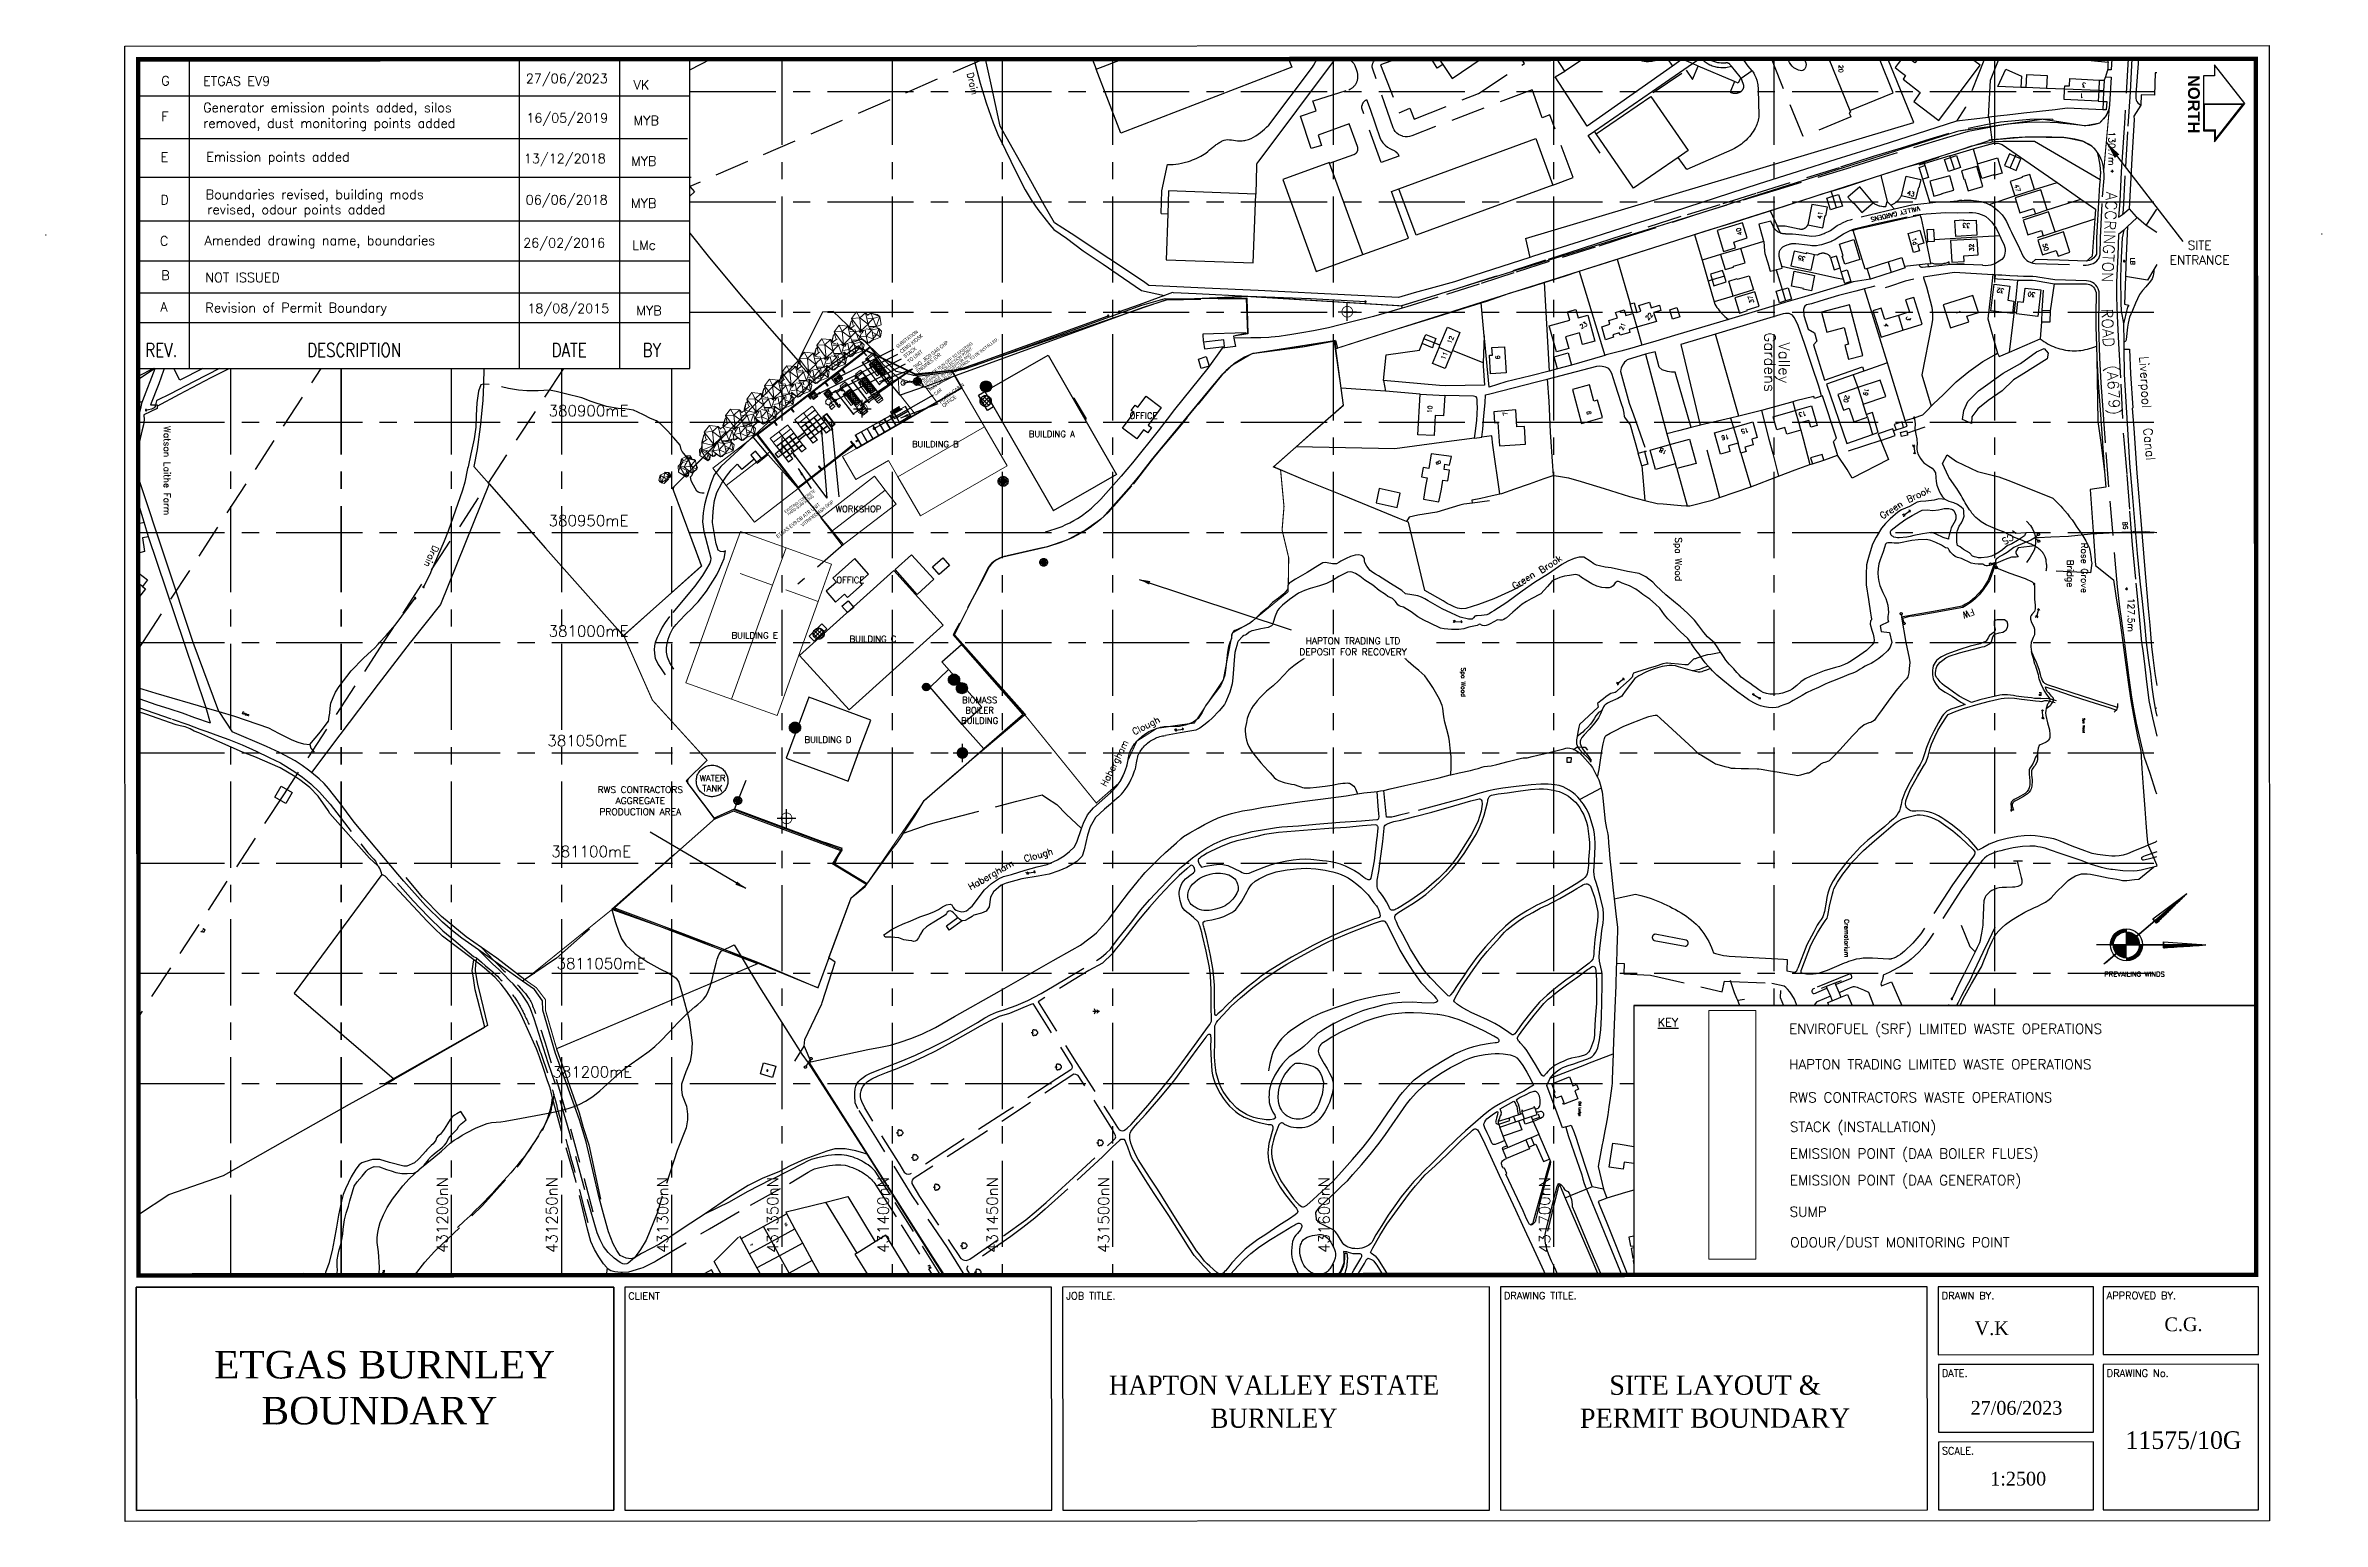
# Paper-space layout 'A3 (2)' of a CAD drawing. Extents: x -14 to 399, y 0 to 268.
# The model-space entities are those that its viewports show. They can reach past a viewport. Long polylines and large blocks are cut down to what shows.
import ezdxf
from ezdxf.enums import TextEntityAlignment as Align

# ---------------------------------------------------------------- set-up
doc = ezdxf.new("R2010")
doc.units = 0
doc.header["$LTSCALE"] = 5
doc.header["$MEASUREMENT"] = 0
doc.linetypes.add('CENTER', pattern=[2, 1.25, -0.25, 0.25, -0.25])
doc.linetypes.add('DASHED', pattern=[0.75, 0.5, -0.25])
doc.layers.get('0').update_dxf_attribs({"linetype": 'CONTINUOUS'})
for name, color, linetype in [('1 HAPTON TRADING PERMIT', 251, 'DASHED'), ('1 RWS PERMIT', 30, 'CONTINUOUS'), ('a2-border', 142, 'CONTINUOUS'), ('a2-text', 7, 'CONTINUOUS'), ('a3-border', 142, 'CONTINUOUS'), ('a3-text', 7, 'CONTINUOUS'), ('BH4', 3, 'CONTINUOUS'), ('DRGTEXT', 4, 'CONTINUOUS'), ('FPP-AB TS DRAINAGE', 160, 'CONTINUOUS'), ('FPP-BIOMASS B DRAINAGE', 160, 'CONTINUOUS'), ('FPP-DB PB DRAINAGE', 160, 'CONTINUOUS'), ('FPP-TYRE SHREDDING AREA DRAINAGE', 160, 'CONTINUOUS'), ('FPRP', 251, 'CONTINUOUS'), ('G8010001', 8, 'CONTINUOUS'), ('G8010007', 6, 'CONTINUOUS'), ('G8010011', 8, 'CONTINUOUS'), ('G8010013', 6, 'CONTINUOUS'), ('G8010021', 8, 'DASHED'), ('G8010027', 8, 'CONTINUOUS'), ('G8010030', 8, 'CONTINUOUS'), ('G8010032', 8, 'DASHED'), ('G8010036', 3, 'DASHED'), ('G8010057', 8, 'CONTINUOUS'), ('G8010059', 4, 'CONTINUOUS'), ('G8010069', 4, 'CONTINUOUS'), ('G8010372', 3, 'CONTINUOUS'), ('G8010373', 8, 'CONTINUOUS'), ('G8010374', 8, 'CONTINUOUS'), ('G8010376', 8, 'DASHED'), ('G8010572', 8, 'CENTER'), ('G8011000', 8, 'CONTINUOUS'), ('G8011005', 6, 'CONTINUOUS'), ('G8011006', 8, 'CONTINUOUS'), ('G8011009', 8, 'CONTINUOUS'), ('G8011010', 4, 'CONTINUOUS'), ('GRID', 8, 'CENTER'), ('NORTH', 6, 'CONTINUOUS'), ('os', 8, 'CONTINUOUS'), ('PALIGLINIJA', 7, 'CONTINUOUS'), ('permit boundary', 80, 'CONTINUOUS')]:
    doc.layers.add(name, color=color, linetype=linetype)
doc.layers.add('ETGAS BURNLEY BOUNDARY', color=1, linetype='CONTINUOUS', lineweight=50)
doc.layers.add('MVIEW', color=6, linetype='CONTINUOUS', plot=False)
doc.styles.add('ROMANS', font='ROMANS.SHX')
doc.styles.add('SANSSERIFBOLD', font='sasb____.pfb')
doc.styles.add('SLDTEXTSTYLE0', font='TXT', dxfattribs={"width": 0.75})
doc.styles.add('SLDTEXTSTYLE5', font='TXT', dxfattribs={"width": 0.7})
doc.styles.get("Standard").update_dxf_attribs({"font": 'SIMPLEX.SHX'})
doc.styles.add('TACCL', font='GARA.TTF', dxfattribs={"width": 1.1})
doc.dimstyles.new('SLDDIMSTYLE2', dxfattribs={"dimtxt": 0, "dimasz": 3.5, "dimexe": 0, "dimexo": 0.0625, "dimgap": 0, "dimtad": 0, "dimtih": 1, "dimtoh": 1, "dimdec": 0, "dimrnd": 1e-09, "dimzin": 0, "dimdsep": 46, "dimtxsty": 'Standard', "dimsah": 1, "dimcen": 0.09, "dimadec": 0, "dimazin": 0, "dimtfac": 3.5, "dimtdec": 0, "dimtofl": 0, "dimtmove": 0, "dimatfit": 3, "dimfxl": 1, "dimfrac": 2, "dimtolj": 1, "dimtzin": 0, "dimarcsym": 0})
doc.dimstyles.new('SLDDIMSTYLE3', dxfattribs={"dimtxt": 0, "dimasz": 1.5, "dimexe": 0, "dimexo": 0.0625, "dimgap": 0, "dimtad": 0, "dimtih": 1, "dimtoh": 1, "dimdec": 0, "dimrnd": 1e-09, "dimzin": 0, "dimdsep": 46, "dimtxsty": 'Standard', "dimblk1": 'DOT', "dimblk2": 'DOT', "dimsah": 1, "dimcen": 0.09, "dimadec": 0, "dimazin": 0, "dimtfac": 1.5, "dimtdec": 0, "dimtofl": 0, "dimtmove": 0, "dimatfit": 3, "dimldrblk": 'DOT', "dimfxl": 1, "dimfrac": 2, "dimtolj": 1, "dimtzin": 0, "dimarcsym": 0})
doc.dimstyles.get("Standard").update_dxf_attribs({"dimtxt": 0.18, "dimasz": 0.18, "dimexe": 0.18, "dimexo": 0.0625, "dimgap": 0.09, "dimtad": 0, "dimtih": 1, "dimtoh": 1, "dimdec": 4, "dimzin": 0, "dimdsep": 46, "dimtxsty": 'Standard', "dimcen": 0.09, "dimadec": 0, "dimazin": 0, "dimtfac": 1, "dimtdec": 4, "dimtofl": 0, "dimtmove": 0, "dimatfit": 3, "dimfxl": 1, "dimtolj": 1, "dimtzin": 0, "dimarcsym": 0})

psp = doc.layouts.new('A3 (2)')

# ---------------------------------------------------------------- texts
at = {"layer": 'a2-text', "style": 'ROMANS', "width": 0.8}
for s, p in [('REV.', (7.255559992226381, 212.5483520858899)), ('DESCRIPTION', (42.25555999222638, 212.5483520858899)), ('DATE', (81.25555999222637, 212.5483520858899)), ('BY', (96.25555999222637, 212.5483520858899))]:
    psp.add_text(s, height=2.5, dxfattribs=at).set_placement(p, align=Align.MIDDLE)
at = {"layer": 'a2-text', "char_height": 1.7, "attachment_point": 1, "style": 'ROMANS'}
for s, insert, width in [('G', (7.255722862136168, 262.2832785989457), 6.57691712409337), ('ETGAS EV9', (14.855347116335, 262.2164932426169), 55.77899302994), ('27/06/2023', (73.39176764907472, 262.6937256274903), 6.57691712409337), ('VK', (92.94646994966877, 261.5618297046132), 68.0662528011178), ('Generator emission points added, silos removed, dust monitoring points added', (14.855347116335, 257.4143994504014), 55.77899302994), ('F', (7.255722862136168, 255.7811848067303), 6.57691712409337), ('16/05/2019', (73.48141083456096, 255.5196674125763), 6.57691712409337), ('MYB', (92.94646994966877, 255.0597359123977), 68.0662528011178), ('E', (7.122251775659039, 248.4230014607195), 6.57691712409337), ('Emission points added', (15.42559641471507, 248.4718244031765), 68.0662528011178), ('13/12/2018', (73.0324405203047, 248.1614840665655), 6.57691712409337), ('MYB', (92.49749963541252, 247.701552566387), 68.0662528011178), ('D', (7.102713024055838, 240.6900892244699), 6.57691712409337), ('Boundaries revised, building mods', (15.30555168272809, 241.6562909804475), 68.0662528011178), ('06/06/2018', (73.37669352575305, 240.6742443508579), 6.57691712409337), ('MYB', (92.48619174924437, 240.0466281316675), 68.0662528011178), ('revised, odour points added', (15.59569470211766, 238.9057959879151), 68.0662528011178), ('C', (7.000696551392252, 233.1954846536523), 6.57691712409337), ('Amended drawing name, boundaries', (15.11697555574392, 233.293988385811), 68.0662528011178), ('26/02/2016', (72.9203007936029, 232.8664239470456), 6.57691712409337), ('LMc', (92.7011382840577, 232.4624378719212), 68.0662528011178), ('B', (7.251252762101672, 226.9697263225744), 6.57691712409337), ('NOT ISSUED', (15.22144307106271, 226.5668803176383), 68.0662528011178), ('A', (7.084140862030949, 221.268138861232), 6.57691712409337), ('Revision of Permit Boundary', (15.26269481463339, 221.0947937703499), 68.0662528011178), ('18/08/2015', (73.67042456031173, 220.9556881493231), 6.57691712409337), ('MYB', (93.45126205076656, 220.5517020741987), 68.0662528011178)]:
    psp.add_mtext(s, dxfattribs=dict(at, insert=insert, width=width))
at = {"layer": 'DRGTEXT', "attachment_point": 1, "style": 'ROMANS'}
for s, insert, char_height, width in [('{\\LKEY}', (278.7561927914075, 91.29761094510744), 1.5, 47.62585470771114), ('ENVIROFUEL (SRF) LIMITED WASTE OPERATIONS', (302.5856566895257, 90.26149066187494), 1.8, 78.60027476089965), ('HAPTON TRADING LIMITED WASTE OPERATIONS', (302.5924327090142, 83.80655701439197), 1.8, 82.31593126229984), ('RWS CONTRACTORS WASTE OPERATIONS', (302.5677374805408, 77.80018575800477), 1.8, 82.35290417333216), ('STACK (INSTALLATION)', (302.7219858386222, 72.46720028810458), 1.8, 47.62585470771114), ('EMISSION POINT (DAA BOILER FLUES)', (302.7219858386234, 67.62339404251324), 1.8, 51.53228571428571), ('EMISSION POINT (DAA GENERATOR)', (302.7219858386234, 62.78100537948305), 1.8, 51.53228571428571), ('SUMP', (302.6762940688557, 57.05897432447833), 1.8, 7.217999999999999), ('ODOUR/DUST MONITORING POINT', (302.7926749581304, 51.50633546151171), 1.8, 47.62585470771114)]:
    psp.add_mtext(s, dxfattribs=dict(at, insert=insert, char_height=char_height, width=width))
at = {"layer": 'ETGAS BURNLEY BOUNDARY', "color": 1, "ltscale": 10, "insert": (11.62655033762644, 30.89953315478363), "char_height": 10, "attachment_point": 1, "style": 'ROMANS'}
psp.add_mtext_dynamic_manual_height_columns('\\pxqc;{\\fRomantic|b0|i0|c2|p2;\\H0.5x;\\C256;\\c0; ETGAS BURNLEY \\PBOUNDARY}', width=70.38044297236888, gutter_width=12.5, heights=[0], dxfattribs=at)
at = {"layer": 'NORTH', "color": 252, "style": 'SANSSERIFBOLD'}
psp.add_text('NORTH', height=2.129377136507931, rotation=270, dxfattribs=at).set_placement((377.0832545235668, 262.4553361873111), align=Align.TOP_LEFT)

msp = doc.modelspace()

# ---------------------------------------------------------------- texts
at = {"layer": 'DRGTEXT', "style": 'ROMANS'}
msp.add_text('380800mE', height=5, rotation=90, dxfattribs=at).set_placement((380800, 431242.5170645334))
at = {"layer": 'DRGTEXT', "attachment_point": 1, "style": 'ROMANS', "bg_fill": 3, "box_fill_scale": 1.5, "bg_fill_color": 256, "bg_fill_transparency": 0}
for s, insert, char_height, width, rotation in [('\\pxqc,t11;SITE ENTRANCE', (380817.7087954582, 431973.9659169899), 4, 38.16162095736945, 89.99999999999999), ('\\pxqc,t2;RWS CONTRACTORS AGGREGATE PRODUCTION AREA', (381065.2205803988, 431259.0324829865), 3, 53.59821082110285, 90)]:
    msp.add_mtext(s, dxfattribs=dict(at, insert=insert, char_height=char_height, width=width, rotation=rotation))
at = {"layer": 'DRGTEXT', "attachment_point": 1, "style": 'ROMANS'}
for s, insert, char_height, width, rotation in [('\\pxqc,t11;(A679)', (380832.1882178457, 431953.5189530154), 5, 106.3434378046659, 3.1965591720463187), ('\\pxqc,t11;ACCRINGTON', (380763.0763549258, 431957.4342195091), 5, 106.3434378046659, 357.0074769767872), ('\\pxqc,t11;ROAD', (380803.908608394, 431951.3320567255), 5, 106.3434378046659, 2.819516355412298), ('431700nN', (381276.9612102374, 431693.4608181369), 5, 59.63284961658064, 180), ('431600nN', (381276.9612102374, 431593.4608181369), 5, 59.63284961658064, 180), ('\\pxqc;OFFICE', (380895.6016676396, 431506.6256343736), 2.8, 14.88714285714286, 90), ('431500nN', (381276.9612102374, 431493.4608181369), 5, 59.63284961658064, 180), ('\\pxqc;BUILDING A', (380903.9511675693, 431459.7571194409), 2.8, 25.45857142857142, 90), ('\\pxqc;BIOMASS \\PBOILER\\PBUILDING', (381024.6442886949, 431438.2286320333), 2.8, 3, 90), ('431450nN', (381276.9612102374, 431442.9707127979), 5, 59.63284961658064, 180), ('\\pxqc;BUILDING B', (380908.5410480935, 431406.9160646516), 2.8, 25.45857142857142, 90), ('\\pxqc;BUILDING C', (380996.9292944533, 431378.6228972878), 2.8, 25.45857142857142, 90), ('\\pxqc;WORKSHOP', (380937.9375612129, 431361.6896026418), 2.8, 46.16790517274057, 90), ('431400nN', (381276.9612102374, 431393.4608181369), 5, 59.63284961658064, 180), ('\\pxqc;OFFICE', (380970.185886159, 431357.9813862351), 2.8, 46.16790517274057, 90), ('\\pxqc;BUILDING D', (381042.6668404999, 431358.1354614659), 2.8, 25.60142857142857, 90), ('\\pxqc;BUILDING E', (380995.3362808504, 431324.9806534181), 2.8, 25.45857142857142, 90), ('431350nN', (381276.9612102374, 431343.3653422807), 5, 59.63284961658064, 180), ('431300nN', (381276.9612102374, 431293.4608181369), 5, 59.63284961658064, 180), ('380750mE', (380743.0758983235, 431244.0160551021), 5, 59.63284961658064, 90), ('381200mE', (381192.3109650136, 431245.9536919286), 5, 59.63284961658064, 90), ('431250nN', (381276.9612102374, 431243.1895377708), 5, 59.63284961658064, 180), ('431200nN', (381276.9612102374, 431193.4608181369), 5, 59.63284961658064, 180)]:
    msp.add_mtext(s, dxfattribs=dict(at, insert=insert, char_height=char_height, width=width, rotation=rotation))
at = {"layer": 'DRGTEXT', "char_height": 5, "attachment_point": 1, "rotation": 90, "style": 'ROMANS'}
for s, insert in [('3811050mE', (381143.1, 431247.82)), ('380850mE', (380842.2048353946, 431245.0452939775)), ('380900mE', (380892.2789302533, 431244.2171807385)), ('380950mE', (380942.141136066, 431244.2171807385)), ('381000mE', (380992.2789302533, 431244.2171807385)), ('381050mE', (381041.9818245352, 431243.6789620504)), ('381100mE', (381092.2789302533, 431245.4315508708))]:
    msp.add_mtext(s, dxfattribs=dict(at, insert=insert))
at = {"layer": 'G8011000'}
msp.add_text('VALLEY GARDENS', height=2, rotation=283, dxfattribs=at).set_placement((380801.99, 431865.87))
at = {"layer": 'G8011005', "color": 8}
for s, height, rotation, p in [('BS', 2, 5.6, (380945.22, 431958.16)), ('CS', 3, 301.4, (380950.43, 431907.54)), ('FW', 3, 291.3, (380984.43, 431890.16)), ('FW', 1, 33.2, (381282.83, 431416.08)), ('Ward Bdy', 1, 358.8000000000001, (381284.57, 431168.99))]:
    msp.add_text(s, height=height, rotation=rotation, dxfattribs=at).set_placement(p)
at = {"layer": 'G8011006'}
for s, height, rotation, p in [('3', 2, 267.3, (380746.03, 431941.49)), ('1', 2, 267.7, (380750.91, 431940.43)), ('50', 2, 17, (380819.18, 431921.75)), ('30', 2, 263, (380841.21, 431918.63)), ('47', 2, 17.2, (380792.38, 431908.97)), ('32', 2, 263.7, (380839.44, 431904.49)), ('33', 2, 269.4999999999999, (380809.74, 431888.96)), ('32', 2, 182.1, (380822.41, 431890.67)), ('1', 2, 15, (380849.58, 431882.47)), ('1d', 2, 15.3, (380816.6, 431862.4)), ('43', 2, 76.99999999999999, (380796.84, 431860.19)), ('3', 2, 346.8, (380851.9, 431860.2)), ('4', 2, 346.8, (380854.9, 431850.1)), ('19', 2, 346.8, (380884.42, 431841.15)), ('20', 2, 342, (380887.4, 431832.48)), ('41', 2, 170, (380807.93, 431821.6)), ('35', 2, 257.6, (380825, 431814.42)), ('13', 2, 282.8999999999999, (380894.98, 431814.36)), ('40', 2, 196, (380814.86, 431785.61)), ('37', 2, 196.1, (380845.66, 431791.01)), ('15', 2, 282.8999999999999, (380902.55, 431788.21)), ('16', 2, 282.8999999999999, (380905.45, 431779.31)), ('18', 2, 241.1, (380913.06, 431751.64)), ('22', 2, 138.8, (380853.89, 431742.95)), ('21', 2, 158.5, (380858.53, 431731.56)), ('23', 2, 122, (380857.75, 431712.66)), ('9', 2, 187.9, (380896.44, 431717.15)), ('7', 2, 194.4, (380896.71, 431679.28)), ('6', 2, 184.1, (380871.33, 431675.79)), ('12', 2, 157.4, (380864.52, 431653.55)), ('11', 2, 158.1, (380871.74, 431650.75)), ('8', 2, 205, (380918.65, 431649.05)), ('10', 2, 174.6, (380895.92, 431644.78)), ('14', 1, 29.3, (381263.45, 431350.95)), ('7', 1, 29.3, (381273.14, 431335.46))]:
    msp.add_text(s, height=height, rotation=rotation, dxfattribs=at).set_placement(p)
for s, height, p in [('Crematorium', 2, (381125.5, 431832)), ('20', 2, (380737.93, 431829.37)), ('Valley', 5, (380863.69, 431802.22)), ('Gardens', 5, (380859.27, 431795.63)), ('Old Lodge', 1, (381208.17, 431711.49)), ('Hillside Farm', 2, (380836.89, 431091.4)), ('Watson Laithe Farm', 3, (380901.72, 431069.67))]:
    msp.add_text(s, height=height, dxfattribs=at).set_placement(p)
at = {"layer": 'G8011009'}
for s, height, p in [('LB', 2, (380825.3, 431961.7)), ('127.5m', 3, (380979.7, 431960.5)), ('130.7m', 3, (380768.1, 431951.7)), ('Rose Grove', 3, (380954.6, 431939.3)), ('Bridge', 3, (380962.3, 431932.9)), ('Spa Wood', 1, (381034.3, 431940.05)), ('FB', 1, (381022.45, 431920.25)), ('Spa Wood', 3, (380952.2, 431755.2)), ('Spa Wood', 2, (381011.3, 431658.15))]:
    msp.add_text(s, height=height, dxfattribs=at).set_placement(p)
at = {"layer": 'G8011009', "color": 4}
for s, rotation, p in [('Clough', 116.9999999985611, (381042.01269513, 431509.8058742229)), ('Habergham', 153.4652739015789, (381065.639661023, 431497.0946750609)), ('Clough', 105.7077692912249, (381099.621615832, 431460.2456034453)), ('Habergham', 119.8530295029192, (381112.369695976, 431435.6305714617))]:
    msp.add_text(s, height=3, rotation=rotation, dxfattribs=at).set_placement(p)
at = {"layer": 'G8011009'}
msp.add_text('ETL', height=1, rotation=326.5000000000001, dxfattribs=at).set_placement((381129.6, 431087.76))
at = {"layer": 'G8011010'}
for s, height, rotation, p in [('Liverpool', 4, 3, (380870.2, 431965.81)), ('Canal', 4, 5.499999999999999, (380902.79, 431967.51)), ('Brook', 3, 116.5279472600943, (380936.6776013402, 431861.055497832)), ('Green', 3, 123.0854905627854, (380944.0995798509, 431849.1942134014)), ('Brook', 3, 123.2999999981092, (380968.7672534658, 431694.5637318963)), ('Green', 3, 123.1301585607412, (380976.0617304491, 431682.3996068471)), ('Drain', 3, 13.3, (380741.69, 431433.89)), ('Drain', 3, 334.7, (380955.62, 431191.95)), ('Drain', 1, 69.6, (381032.22, 431105.04))]:
    msp.add_text(s, height=height, rotation=rotation, dxfattribs=at).set_placement(p)
msp.add_text('Collects', height=2, dxfattribs=at).set_placement((380756.58, 431105.35))

# ---------------------------------------------------------------- blocks, each defined once
blk = doc.blocks.new('a3h')
at = {"layer": 'a3-border'}
for p, q in [((-14.40000000002453, 233.5011149251184), (-14.2781432282809, 233.5011149251184)), ((398.6027349610382, 233.5011149251183), (398.4808781892947, 233.5011149251183))]:
    blk.add_line(p, q, dxfattribs=at)
for points in [[(389.0027349610348, -6.253e-13), (0, 0), (-2.33058e-11, 267.7611149251179), (389.0027349610116, 267.7611149251172)], [(1.999999999999943, 42.5), (88.6294707933564, 42.5), (88.6294707933564, 2), (1.999999999999943, 2.000000000000057)], [(88.6294707933564, 2), (88.6294707933564, 42.5), (2.000000000000057, 42.5), (1.999999999999943, 2.000000000000057)], [(168.0604707933563, 2), (168.0604707933565, 42.49999999999994), (90.62947079335665, 42.49999999999994), (90.6294707933564, 2)], [(247.4917349610351, 1.999999999999375), (247.4917349610351, 42.49999999999932), (170.0604707933565, 42.49999999999994), (170.0604707933563, 2)], [(326.9227349610349, 1.999999999999375), (326.9227349610351, 42.49999999999932), (249.4917349610351, 42.49999999999932), (249.4917349610351, 1.999999999999375)], [(357.082734961035, 30.17333339999931), (357.082734961035, 42.49999999999932), (328.9227349610351, 42.49999999999932), (328.9227349610349, 30.17333339999931)], [(387.0027349610348, 30.17333339999931), (387.0027349610352, 42.49999999999932), (358.842734961035, 42.49999999999932), (358.842734961035, 30.17333339999931)], [(357.082734961035, 16.08666659999938), (357.082734961035, 28.41333339999932), (328.9227349610349, 28.41333339999932), (328.9227349610349, 16.08666659999938)], [(387.0027349610348, 1.999999999999375), (387.0027349610348, 28.41333339999932), (358.842734961035, 28.41333339999932), (358.842734961035, 1.999999999999375)], [(357.082734961035, 1.999999999999375), (357.082734961035, 14.32666659999938), (328.9227349610349, 14.32666659999938), (328.9227349610349, 1.999999999999375)]]:
    blk.add_lwpolyline(points, close=True, dxfattribs=at)
at = {"layer": 'a3-border', "const_width": 0.8}
blk.add_lwpolyline([(386.602734961035, 44.65999999999894), (2.400000000000148, 44.65999999999957), (2.399999999976671, 265.361114925118), (386.6027349610115, 265.3611149251174)], close=True, dxfattribs=at)
at = {"layer": 'a3-text', "style": 'ROMANS'}
for s, p in [('CLIENT', (91.25508163624296, 40.24619519860443)), ('JOB TITLE.', (170.6860816362428, 40.24619519860443)), ('DRAWING TITLE.', (250.1173458039217, 40.2461951986038)), ('DRAWN BY.', (329.5483458039213, 40.2461951986038)), ('APPROVED BY.', (359.4683458039215, 40.2461951986038)), ('DATE.', (329.5483458039213, 26.1595285986038)), ('DRAWING No.', (359.4683458039213, 26.1595285986038)), ('SCALE.', (329.5483458039213, 12.07286179860387))]:
    blk.add_text(s, height=1.3, dxfattribs=at).set_placement(p)
at = {"layer": 'a3-text', "color": 253, "style": 'TACCL', "width": 1.1}
for tag, height, p in [('DRAFT', 10, (283, 31)), ('ISSUE_STATUS', 5, (291, 21))]:
    blk.add_attdef(tag, text='', height=height, rotation=30, dxfattribs=at).set_placement(p, align=Align.MIDDLE)
at = {"layer": 'a3-text', "style": 'TACCL', "width": 1.1}
for tag, height, p in [('DRN_BY', 2.5, (343.4000000000001, 35.65999999999957)), ('APP_BY', 2.5, (373.4000000000001, 35.65999999999957)), ('CLIENT_1', 5, (129, 26)), ('JOB_TITLE_1', 3.5, (208.4000000000001, 30.65999999999957)), ('DRG_TITLE_1', 3.5, (288.4000000000001, 30.65999999999957)), ('JOB_TITLE_2', 3.5, (208.4000000000001, 24.65999999999957)), ('DRG_TITLE_2', 3.5, (288.4000000000001, 24.65999999999957)), ('CLIENT_2', 5, (129, 18)), ('JOB_TITLE_3', 3.5, (208.4000000000001, 18.65999999999957)), ('DRG_TITLE_3', 3.5, (288.4000000000001, 18.65999999999957)), ('DATE_DRN-1', 2.5, (343.4000000000001, 21.65999999999957)), ('DRG_NO', 3.4, (373.4000000000001, 14.65999999999957)), ('JOB_TITLE_4', 3.5, (208.4000000000001, 12.65999999999957)), ('DRG_TITLE_4', 3.5, (288.4000000000001, 12.65999999999957)), ('SCALE', 2.5, (343.4000000000001, 7.659999999999571))]:
    blk.add_attdef(tag, text='', height=height, dxfattribs=at).set_placement(p, align=Align.MIDDLE)
blk = doc.blocks.new('A$C2529433E')
at = {"linetype": 'Continuous'}
for p, q in [((15.87161761286356, 14.62766701157886), (1.33726067440503, 2.237360198920967)), ((1.674600303041842, 2.52493683657859), (16.41085938777141, 15.08735411696117)), ((10.22975041059149, 10.51327579105435), (16.41085938777141, 15.08735411696117)), ((10.57544707027049, 10.10775195068038), (16.3713759184856, 15.04869812794658)), ((10.60119779987977, 10.07754473151525), (15.95953051506191, 14.64535933738159)), ((10.6269477665721, 10.04733840729949), (15.54759216782563, 14.24213138848094)), ((10.65269849618127, 10.01713118813441), (15.13521695336382, 13.83852947833228)), ((10.67844846287366, 9.986924863918604), (14.72337078702398, 13.43519158271678)), ((10.70415265456015, 9.956772236652538), (14.31082374288869, 13.03134892897776)), ((10.72990262125253, 9.926565912436725), (13.89893103862548, 12.628065625261)), ((16.41085938777141, 15.08735411696117), (10.9162084213892, 9.70801753645435)), ((4.012174730792822, 7.649967819433613), (4.012174730792822, 8.283043899433665)), ((4.051868258792751, 7.678966803433553), (4.051868258792751, 8.30486457943411)), ((4.091488874792844, 7.707964611434022), (4.091488874792844, 8.326685259433589)), ((4.131182402792716, 7.736962419433754), (4.131182402792716, 8.348505939433721)), ((4.170874754792862, 7.765673283433642), (4.170874754792862, 8.37032544343333)), ((4.210568282792792, 7.789790691433268), (4.210568282792792, 8.392433067433982)), ((4.250260634792653, 7.811611371433401), (4.250260634792653, 8.409372171433432)), ((4.289882426792701, 7.833430875433662), (4.289882426792701, 8.425450443433277)), ((4.329646514792671, 7.855251555433796), (4.329646514792671, 8.440954827433728)), ((4.369267130792878, 7.876497171433357), (4.369267130792878, 8.456458035433997)), ((4.408960658792863, 7.89831785143349), (4.408960658792863, 8.472823251433738)), ((4.448653010792897, 7.920425475433491), (4.448653010792897, 8.488327635433848)), ((4.488346538792656, 7.935928683433418), (4.488346538792656, 8.503832019433588)), ((4.527967154792861, 7.951433067433867), (4.527967154792861, 8.519335227434226)), ((4.567660682792791, 7.967511339433372), (4.567660682792791, 8.534265723433549)), ((4.607424770792761, 7.983302667433691), (4.607424770792761, 8.544888531433656)), ((4.647045386793025, 7.998805875433616), (4.647045386793025, 8.554649331433637)), ((4.686738914792727, 8.014884147433778), (4.686738914792727, 8.565273315433927)), ((4.726359530792821, 8.030388531433573), (4.726359530792821, 8.575034115433908)), ((4.766124794792745, 8.040149331433497), (4.766124794792745, 8.58479609143373)), ((4.805745410792781, 8.050198251433557), (4.805745410792781, 8.595707019433547)), ((4.845438938792769, 8.060822235433534), (4.845438938792769, 8.605467819433526)), ((4.885131290792856, 8.070583035433827), (4.885131290792856, 8.616091803433818)), ((4.924823642792943, 8.081207019433464), (4.924823642792943, 8.624417883433466)), ((4.964517170792874, 8.090967819433759), (4.964517170792874, 8.630159115433571)), ((5.004137786792853, 8.101591803433735), (5.004137786792853, 8.63446680343381)), ((5.043831314792783, 8.10733303543384), (5.043831314792783, 8.639921091433735)), ((5.083523666792928, 8.112214611433842), (5.083523666792928, 8.645089611433919)), ((5.123217194792686, 8.117957019433419), (5.123217194792686, 8.649970011433737)), ((5.162981282792998, 8.12283741943395), (5.162981282792998, 8.65485158743374)), ((5.202603074792818, 8.1277178194334), (5.202603074792818, 8.65973198743356)), ((5.242223690792741, 8.132599395433742), (5.242223690792741, 8.664612387433719)), ((5.281987778792882, 8.13776673943346), (5.281987778792882, 8.669780907433621)), ((5.321609570792702, 8.141786307433335), (5.321609570792702, 8.670354795434008)), ((5.361301922792791, 8.142648315433803), (5.361301922792791, 8.671790691433529)), ((5.40099545079272, 8.143796091433613), (5.40099545079272, 8.673226587433733)), ((5.440616066792927, 8.145518931433656), (5.440616066792927, 8.674661307433439)), ((10.22975041059149, 10.51327579105435), (10.57297979744871, 10.11064621627975)), ((10.9162084213892, 9.70801753645435), (10.22975041059149, 10.51327579105435)), ((10.75565335086159, 9.896358693271763), (13.4866023620867, 12.22440912321338)), ((10.78140331755398, 9.866152369055953), (13.07471055277281, 11.82112658241354)), ((10.80710674632368, 9.83600063673916), (12.66277131058692, 11.41789787059582)), ((10.83290401385554, 9.80573882567515), (12.25048917197094, 11.01418677664918)), ((10.85860744262519, 9.775587093358325), (11.83854992978556, 10.61095806483186)), ((10.8843581722343, 9.745379874193304), (11.42600288565049, 10.20711541109311)), ((9.16356393879289, 5.765381955433526), (1.756500890792722, 5.765381955433526)), ((2.549999834892219, 5.765357903904673), (19.85336332444433, 5.765503156157307)), ((19.1447774604444, 5.765503156157307), (2.549999834892219, 5.765357903904673)), ((2.549999834892219, 5.765357903904673), (19.8691536289993, 5.765500546291548)), ((19.16056776499937, 5.765500546291548), (2.549999834892219, 5.765357903904673)), ((2.583734570792785, 5.765381955433526), (2.583734570792785, 6.185136339433456)), ((2.623355186792992, 5.765381955433526), (2.623355186792992, 6.39329069143318)), ((2.663048714792922, 5.765381955433526), (2.663048714792922, 6.55493306743378)), ((2.702812802792664, 5.765381955433526), (2.702812802792664, 6.676954827433804)), ((2.742362858792831, 5.765381955433526), (2.742362858792831, 6.799263531433438)), ((2.7821269467928, 5.765381955433526), (2.7821269467928, 6.895158099433927)), ((2.821747562792893, 5.765381955433526), (2.821747562792893, 6.978993963434164)), ((2.861369354792942, 5.765381955433526), (2.861369354792942, 7.063690659433291)), ((2.901133442792911, 5.765381955433526), (2.901133442792911, 7.14781346743368)), ((2.940826970792841, 5.765381955433526), (2.940826970792841, 7.215284115433833)), ((2.980519322792759, 5.765381955433526), (2.980519322792759, 7.278161307433379)), ((3.020212850792859, 5.765381955433526), (3.020212850792859, 7.340177667433608)), ((3.059833466792838, 5.765381955433526), (3.059833466792838, 7.403053683433285)), ((3.099525818792813, 6.071727603433602), (3.099525818792813, 7.465070043433201)), ((3.125007386792845, 5.300552667433521), (3.125007386792845, 5.765381955433526)), ((3.139219346792856, 6.279881955433665), (3.139219346792856, 7.515888531433432)), ((3.164699738792764, 5.132592819433341), (3.164699738792764, 5.765381955433526)), ((3.178911698792831, 6.433773315433882), (3.178911698792831, 7.564122171433468)), ((3.204393266792863, 5.018036307433334), (3.204393266792863, 5.765381955433526)), ((3.218533490792652, 6.555506955433542), (3.218533490792652, 7.611208035434061)), ((3.244013882792729, 4.896302667433702), (3.244013882792729, 5.765381955433526)), ((3.25822584279274, 6.666332019433725), (3.25822584279274, 7.660016739433672)), ((3.283779146792767, 4.809308067433847), (3.283779146792767, 5.765381955433526)), ((3.297847634793015, 6.751028715433534), (3.297847634793015, 7.707102603433555)), ((3.323471498792628, 4.724611371433411), (3.323471498792628, 5.764808067433819)), ((3.337539986792877, 6.835151523433296), (3.337539986792877, 7.755911307433507)), ((3.363093290792676, 4.640774331433335), (3.363093290792676, 5.764808067433819)), ((3.377305250792915, 6.917839611434005), (3.377305250792915, 7.79323637143341)), ((3.402857378792817, 4.572442851433549), (3.402857378792817, 5.764808067433819)), ((3.416925866792893, 6.980428683433503), (3.416925866792893, 7.830847203433336)), ((3.442477994792739, 4.509565659433406), (3.442477994792739, 5.764808067433819)), ((3.456546482792987, 7.042731987433598), (3.456546482792987, 7.867310259433764)), ((3.482099786792787, 4.447550475433673), (3.482099786792787, 5.764808067433819)), ((3.496311746792912, 7.105322235433277), (3.496311746792912, 7.904921091433351)), ((3.521863874792871, 4.384673283433813), (3.521863874792871, 5.764808067433819)), ((3.535932362792779, 7.167624363433561), (3.535932362792779, 7.942246155433622)), ((3.56155740279263, 4.332418899433719), (3.56155740279263, 5.764808067433819)), ((3.575625890792708, 7.214710227434125), (3.575625890792708, 7.979570043433341)), ((3.601178018792837, 4.284185259433683), (3.601178018792837, 5.764808067433819)), ((3.615389978792904, 7.262658099434105), (3.615389978792904, 8.014884147433778)), ((3.640871546792823, 4.236524331433515), (3.640871546792823, 5.764808067433819)), ((3.65515524279283, 7.310604795433902), (3.65515524279283, 8.043881955433534)), ((3.680563898792911, 4.188290691433139), (3.680563898792911, 5.764808067433819)), ((3.694704122792814, 7.358839611434177), (3.694704122792814, 8.072018931433691)), ((3.720184514792891, 4.140342819433498), (3.720184514792891, 5.764808067433819)), ((3.734396474792902, 7.404489579433857), (3.734396474792902, 8.101016739433787)), ((3.759949778792701, 4.102445043433335), (3.759949778792701, 5.764808067433819)), ((3.77401826679278, 7.441239579434153), (3.77401826679278, 8.130015723433075)), ((3.799570394792795, 4.065121155433616), (3.799570394792795, 5.764808067433819)), ((3.813782354792806, 7.47856346743356), (3.813782354792806, 8.159013531433487)), ((3.839192186792843, 4.027509147433507), (3.839192186792843, 5.764808067433819)), ((3.853404146792855, 7.515888531433432), (3.853404146792855, 8.18772439543369)), ((3.878956274792984, 3.990185259433815), (3.878956274792984, 5.764808067433819)), ((3.893024762792663, 7.553499363433731), (3.893024762792663, 8.216722203433505)), ((3.918649802792744, 3.952573251433705), (3.918649802792744, 5.764808067433819)), ((3.932861762792868, 7.59082325143379), (3.932861762792868, 8.23997760343363)), ((3.958342154792831, 3.918981987433654), (3.958270418792722, 5.764808067433819)), ((3.972482378792904, 7.620970011433513), (3.972482378792904, 8.260937451433849)), ((3.998035682792874, 3.890558067433943), (3.998035682792874, 5.764808067433819)), ((4.037728034792849, 3.861847203433371), (4.037656298792797, 5.764808067433819)), ((4.077492122792819, 3.832849395433612), (4.077348650792828, 5.764808067433819)), ((4.117113914792867, 3.803851587433884), (4.117042178792759, 5.764808067433819)), ((4.156734530792846, 3.774852603433601), (4.156662794792624, 5.764808067433819)), ((4.196499794792828, 3.748151523433279), (4.196428058792776, 5.764808067433819)), ((4.236120410792864, 3.726043899433961), (4.236048674792868, 5.764808067433819)), ((4.275813938792794, 3.70422439543367), (4.275670466792917, 5.764808067433819)), ((4.315506290792769, 3.683265723433351), (4.315434554792887, 5.764808067433819)), ((4.355126906792748, 3.661445043433218), (4.355126906792748, 5.764808067433819)), ((4.394892170792899, 3.639624363433426), (4.394820434792678, 5.764808067433819)), ((4.434512786792993, 3.617516739433398), (4.434512786792993, 5.764808067433819)), ((4.474206314792696, 3.600003747433874), (4.474134578792871, 5.764808067433819)), ((4.513970402792894, 3.583638531433479), (4.513826930792789, 5.764808067433819)), ((4.553592194792714, 3.568134147433739), (4.553520458792661, 5.764808067433819)), ((4.593212810792807, 3.55263093943347), (4.593212810792807, 5.764808067433819)), ((4.632978074792902, 3.537126555434014), (4.632906338792736, 5.764808067433819)), ((4.672598690792654, 3.521622171433563), (4.672526954792944, 5.764808067433819)), ((4.712291042792914, 3.505256955433538), (4.712291042792914, 5.764808067433819)), ((4.751984570792843, 3.494060259433667), (4.751912834792734, 5.764808067433819)), ((4.791605186792992, 3.483437451433929), (4.791605186792992, 5.764808067433819)), ((4.831298714792752, 3.472813467433638), (4.831298714792752, 5.764808067433819)), ((4.871062802792721, 3.463052667433658), (4.870991066793066, 5.764808067433819)), ((4.91068459479277, 3.453003747433968), (4.910612858792888, 5.764808067433819)), ((4.950305210792862, 3.442667883433728), (4.950305210792862, 5.764808067433819)), ((4.990069298792775, 3.432618963434038), (4.989997562792952, 5.764808067433819)), ((5.029691090792654, 3.424292883433737), (5.029691090792654, 5.763947235433535)), ((5.069455178792849, 3.419411307433393), (5.069383442792912, 5.763947235433535)), ((5.109148706792894, 3.414243963433677), (5.109005234792789, 5.763947235433535)), ((5.148769322792759, 3.409362387434044), (5.148769322792759, 5.763947235433535)), ((5.188462850792861, 3.404481987433513), (5.188391114792693, 5.763947235433535)), ((5.228155202792777, 3.399601587433693), (5.228155202792777, 5.763947235433535)), ((5.26777581879287, 3.394433067433823), (5.26777581879287, 5.763947235433535)), ((5.307541082793024, 3.389839611433871), (5.307469346792915, 5.763947235433535)), ((5.347161698792888, 3.387542883433383), (5.347161698792888, 5.763947235433535)), ((5.386783490792708, 3.386680875433626), (5.386783490792708, 5.763947235433535)), ((5.426547578792849, 3.385533099434157), (5.426475842792797, 5.763947235433535)), ((5.459996546792809, 5.763947235433535), (5.459996546792809, 5.765381955433526)), ((5.475786698792831, 5.763947235433535), (5.475786698792831, 8.145518931433656)), ((5.515551962792983, 5.763947235433535), (5.515551962792983, 8.143796091433613)), ((5.555172578792849, 5.763947235433535), (5.555172578792849, 8.14322220343351)), ((5.594794370792839, 5.763947235433535), (5.594794370792839, 8.141786307433335)), ((5.634558458792809, 5.763947235433535), (5.634558458792809, 8.13834180343369)), ((5.674251986792741, 5.763947235433535), (5.674251986792741, 8.133460227434027)), ((5.713872602792662, 5.763947235433535), (5.713872602792662, 8.1277178194334)), ((5.753636690792803, 5.763947235433535), (5.753636690792803, 8.12283741943395)), ((5.793258482792793, 5.763947235433535), (5.793258482792793, 8.117957019433419)), ((5.832879098792829, 5.763947235433535), (5.832879098792829, 8.11278849943352)), ((5.872644362792697, 5.764808067433819), (5.872644362792697, 8.108195043433227)), ((5.912264978792906, 5.764808067433819), (5.912264978792906, 8.102452635433679)), ((5.951958506792835, 5.764808067433819), (5.951958506792835, 8.091829827433912)), ((5.991650858792696, 5.764808067433819), (5.991650858792696, 8.081780907433512)), ((6.031271474792902, 5.764808067433819), (6.031271474792902, 8.0714450434333)), ((6.071036738792714, 5.764808067433819), (6.071036738792714, 8.06139612343361)), ((6.110729090792803, 5.764808067433819), (6.110729090792803, 8.051634147433788)), ((6.15035088279285, 5.764808067433819), (6.15035088279285, 8.04101133943334)), ((6.190114970792821, 5.764808067433819), (6.190114970792821, 8.030962419433619)), ((6.229736762792867, 5.764808067433819), (6.229736762792867, 8.016320043432984)), ((6.269357378792903, 5.764808067433819), (6.269357378792903, 8.000815659433187)), ((6.309122642792887, 5.764808067433819), (6.309122642792887, 7.984450443433503)), ((6.34881499479286, 5.764808067433819), (6.34881499479286, 7.968947235433234)), ((6.38850734679295, 5.764808067433819), (6.38850734679295, 7.953442851433778)), ((6.428129138792769, 5.764808067433819), (6.428129138792769, 7.937077635433411)), ((6.467821490792687, 5.764808067433819), (6.467821490792687, 7.921573251433956)), ((6.507515018792843, 5.764808067433819), (6.507515018792843, 7.901188467433684)), ((6.547207370792877, 5.764808067433819), (6.547207370792877, 7.879368963433733)), ((6.586829162792809, 5.764808067433819), (6.586829162792809, 7.857548283433943)), ((6.626593250792893, 5.764808067433819), (6.626593250792893, 7.835727603433809)), ((6.666213866792988, 5.764808067433819), (6.666213866792988, 7.813908099433831)), ((6.705907394792688, 5.764808067433819), (6.705907394792688, 7.792087419433756)), ((6.745599746792834, 5.764808067433819), (6.745599746792834, 7.768543899433893)), ((6.785293274792934, 5.764808067433819), (6.785293274792934, 7.739546091433425)), ((6.824985626792794, 5.764808067433819), (6.824985626792794, 7.710835227433903)), ((6.864607418792731, 5.764808067433819), (6.864607418792731, 7.681837419433805)), ((6.904299770792762, 5.764808067433819), (6.904299770792762, 7.65283961143399)), ((6.943992122792907, 5.764808067433819), (6.943992122792907, 7.624128747434129)), ((6.983685650792836, 5.764808067433819), (6.983685650792836, 7.59426893143393)), ((7.023378002792923, 5.764808067433819), (7.023378002792923, 7.55694504343316)), ((7.063071530792854, 5.765381955433526), (7.063071530792854, 7.519621155433811)), ((7.102692146792832, 5.765381955433526), (7.102692146792832, 7.4820091474337)), ((7.142385674792763, 5.765381955433526), (7.142385674792763, 7.444685259433641)), ((7.182078026792908, 5.765381955433526), (7.182078026792908, 7.407935259433629)), ((7.219761770792843, 3.453864579433883), (7.219690034792848, 4.16446022743412)), ((7.221771554792781, 5.765381955433526), (7.221771554792781, 7.363433067433789)), ((7.259454122792818, 3.482862387433983), (7.259310650792713, 4.212408099433759)), ((7.261463906792869, 5.765381955433526), (7.261463906792869, 7.315773315433803)), ((7.299146474792906, 3.51157325143356), (7.299146474792906, 4.260354795433926)), ((7.301084522792735, 5.765381955433526), (7.301084522792735, 7.267538499433584)), ((7.338768266792954, 3.545739579433842), (7.338696530792673, 4.308302667433622)), ((7.340849786792773, 5.765381955433526), (7.340849786792773, 7.219591803433418)), ((7.378460618792815, 3.583063467433533), (7.378460618792815, 4.35624936343342)), ((7.380470402792981, 5.765381955433526), (7.380470402792981, 7.171643931433722)), ((7.4181541467928, 3.620388531433832), (7.4181541467928, 4.416255939433769)), ((7.42016393079291, 5.765381955433526), (7.42016393079291, 7.111063467433668)), ((7.457846498792718, 3.657138531433787), (7.457774762792837, 4.479131955433446)), ((7.459928018792822, 5.765381955433526), (7.459928018792822, 7.048761339433413)), ((7.497540026792763, 3.694462419433846), (7.497468290792768, 4.541148315433674)), ((7.499549810792928, 5.765381955433526), (7.499549810792928, 6.986171091433447)), ((7.537232378792851, 3.731786307433595), (7.537160642792799, 4.604024331433691)), ((7.539170426792793, 5.765381955433526), (7.539170426792793, 6.923293899433928)), ((7.576852994792715, 3.769111371433496), (7.576781258792836, 4.682979795434107)), ((7.578934514792763, 5.765381955433526), (7.578934514792763, 6.842903715433494)), ((7.616546522792873, 3.815909115433669), (7.616546522792873, 4.76767766743373)), ((7.618556306792811, 5.765381955433526), (7.618556306792811, 6.758780907433787)), ((7.656238874792964, 3.86385698743365), (7.656167138792852, 4.851800475433492)), ((7.65832039479278, 5.765381955433526), (7.65832039479278, 6.674371155433505)), ((7.696004138792888, 3.911803683433504), (7.696004138792888, 4.957457019433463)), ((7.697942186792942, 5.765381955433526), (7.697942186792942, 6.566991771433437)), ((7.735624754792753, 3.959751555433853), (7.735553018792872, 5.079765723433384)), ((7.737562802792696, 5.765381955433526), (7.737562802792696, 6.444970011433697)), ((7.775246546792687, 4.007698251433652), (7.775246546792687, 5.221310259433579)), ((7.777328066792848, 5.765381955433526), (7.777328066792848, 6.297970011433789)), ((7.814938898792889, 4.055646123433688), (7.814938898792889, 5.429464611434014)), ((7.816948682792827, 5.765381955433526), (7.816948682792827, 6.090677667433482)), ((7.854632426792705, 4.11852331543389), (7.854632426792705, 5.765381955433526)), ((7.894253042792911, 4.181399331433568), (7.894253042792911, 5.765381955433526)), ((7.933945394792772, 4.243415691433142), (7.933945394792772, 5.765381955433526)), ((7.973710658792812, 4.306292883433684), (7.973710658792812, 5.765381955433526)), ((8.013259538792795, 4.370317851433697), (8.013259538792795, 5.765381955433526)), ((8.05302480279272, 4.4553026674335), (8.05302480279272, 5.765381955433526)), ((8.092717154792807, 4.539138531433736), (8.092717154792807, 5.765381955433526)), ((8.132410682792965, 4.623835227433915), (8.132410682792965, 5.765381955433526)), ((8.172031298792831, 4.713987387433776), (8.172031298792831, 5.765381955433526)), ((8.211723650792862, 4.836009147433799), (8.211723650792862, 5.765381955433526)), ((8.251488914792844, 4.958317851433434), (8.251488914792844, 5.765381955433526)), ((8.291109530792937, 5.107614579433856), (8.291109530792937, 5.765381955433526)), ((8.330731322792758, 5.31605587543379), (8.330731322792758, 5.765381955433526)), ((12.1820883564443, 6.294503236157353), (19.85336332444433, 5.765503156157307)), ((12.1820883564443, 6.294503236157353), (12.1820883564443, 5.765431420157299)), ((12.1820883564443, 5.236360780157269), (12.1820883564443, 6.294503236157353)), ((19.85336332444433, 5.765503156157307), (12.1820883564443, 5.236360780157269)), ((12.1820883564443, 5.761628236157462), (19.79823832444436, 5.761699972157287)), ((12.1820883564443, 5.721934708157277), (19.22315786044419, 5.721934708157277)), ((12.1820883564443, 5.682242356157402), (18.64807857244455, 5.682314092157243)), ((12.1820883564443, 5.642548828157318), (18.0724242204443, 5.642692300157421)), ((12.1820883564443, 5.60285647615737), (17.49734375644482, 5.602928212157281)), ((12.1820883564443, 5.56323468415721), (16.92140246044437, 5.56323468415721)), ((12.1820883564443, 5.523542332157248), (16.3463219964442, 5.523542332157248)), ((12.1820883564443, 5.483848804157318), (15.7706676444443, 5.483848804157318)), ((12.1820883564443, 5.444156452157358), (15.19558835644432, 5.444156452157358)), ((12.1820883564443, 5.404535836157351), (14.62050789244415, 5.404535836157351)), ((12.1820883564443, 5.364770572157425), (14.04485354044425, 5.364770572157425)), ((12.1820883564443, 5.325149956157389), (13.46977307644477, 5.325149956157389)), ((12.1820883564443, 5.285456428157374), (12.89383178044466, 5.285456428157374)), ((12.1820883564443, 5.245835812157168), (12.31875249244433, 5.245835812157168)), ((12.19787866099921, 6.294500626291607), (19.8691536289993, 5.765500546291548)), ((12.19787866099921, 6.294500626291607), (12.19787866099921, 5.765428810291553)), ((12.19787866099921, 5.236358170291523), (12.19787866099921, 6.294500626291607)), ((19.8691536289993, 5.765500546291548), (12.19787866099921, 5.236358170291523)), ((12.19787866099921, 5.761625626291702), (19.81402862899927, 5.761697362291526)), ((12.19787866099921, 5.721932098291518), (19.23894816499916, 5.721932098291518)), ((12.19787866099921, 5.682239746291658), (18.66386887699946, 5.682311482291483)), ((12.19787866099921, 5.642546218291571), (18.08821452499922, 5.642689690291675)), ((12.19787866099921, 5.602853866291611), (17.51313406099973, 5.602925602291535)), ((12.19787866099921, 5.56323207429145), (16.93719276499934, 5.56323207429145)), ((12.19787866099921, 5.523539722291503), (16.36211230099912, 5.523539722291503)), ((12.19787866099921, 5.483846194291574), (15.78645794899921, 5.483846194291574)), ((12.19787866099921, 5.444153842291597), (15.21137866099929, 5.444153842291597)), ((12.19787866099921, 5.404533226291591), (14.63629819699906, 5.404533226291591)), ((12.19787866099921, 5.364767962291666), (14.06064384499916, 5.364767962291666)), ((12.19787866099921, 5.325147346291629), (13.48556338099968, 5.325147346291629)), ((12.19787866099921, 5.285453818291614), (12.90962208499963, 5.285453818291614)), ((12.19787866099921, 5.245833202291408), (12.33454279699924, 5.245833202291408)), ((5.513542178792819, 2.856964611434137), (5.513542178792819, 3.386106987433522)), ((5.553234530792736, 2.857538499433502), (5.553234530792736, 3.387542883433383)), ((5.592856322792842, 2.858974395433364), (5.592856322792842, 3.388116771433829)), ((5.63247693879282, 2.860409115433754), (5.63247693879282, 3.391849395433781)), ((5.672242202792858, 2.864716803433623), (5.672242202792858, 3.39672979543397)), ((5.711862818792838, 2.869597203433443), (5.711862818792838, 3.40161137143366)), ((5.751555170792925, 2.874765723433342), (5.751555170792925, 3.407352603433424)), ((5.791320434792737, 2.879359179433635), (5.791320434792737, 3.412234179433767)), ((5.830941050792943, 2.885101587433894), (5.830941050792943, 3.417114579434241)), ((5.87056284279288, 2.889408099434036), (5.87056284279288, 3.42199615543359)), ((5.910326930792621, 2.894862387433903), (5.910326930792621, 3.427737387433694)), ((5.949948722792898, 2.900030907433433), (5.949948722792898, 3.437499363433517)), ((5.989712810792697, 2.904911307433252), (5.989712810792697, 3.448409115433491)), ((6.029333426792902, 2.912663499433506), (6.029333426792902, 3.458171091433655)), ((6.069098690792657, 2.923286307433243), (6.069098690792657, 3.467933067433818)), ((6.108719306792864, 2.933335227434299), (6.108719306792864, 3.478555875433585)), ((6.148412834792794, 2.943671091433515), (6.148412834792794, 3.488317851433408)), ((6.188176922792763, 2.953433067434048), (6.188176922792763, 3.499227603433723)), ((6.227798714792813, 2.964342819433313), (6.227798714792813, 3.513871155433549)), ((6.267419330792904, 2.974104795433846), (6.267419330792904, 3.529374363433817)), ((6.307039946792713, 2.984727603433583), (6.307039946792713, 3.544878747433927)), ((6.346876946792919, 2.994489579434116), (6.346876946792919, 3.561243963433952)), ((6.386497562792955, 3.008558067433995), (6.386497562792955, 3.576747171433567)), ((6.426119354792831, 3.024062451433792), (6.426119354792831, 3.592251555433677)), ((6.4658834427928, 3.039565659433379), (6.4658834427928, 3.607755939433758)), ((6.505505234792737, 3.055930875433746), (6.505505234792737, 3.628139547434216)), ((6.545197586792767, 3.071435259433542), (6.545197586792767, 3.649960227434008)), ((6.584891114792754, 3.086938467433753), (6.584891114792754, 3.671780907433771)), ((6.624511730792732, 3.103303683433495), (6.624511730792732, 3.693888531433799)), ((6.664275818792702, 3.118808067433946), (6.664275818792702, 3.715708035434034)), ((6.703897610792581, 3.13488633943345), (6.703897610792581, 3.737528715433541)), ((6.74373343479283, 3.156707019433583), (6.74373343479283, 3.760784115433637)), ((6.783283490792654, 3.17881346743377), (6.783283490792654, 3.789783099433919)), ((6.822975842792914, 3.200634147433846), (6.822975842792914, 3.818780907433734)), ((6.862669370792787, 3.222454827433694), (6.862669370792787, 3.847491771433623)), ((6.902289986792994, 3.244274331433644), (6.902289986792994, 3.876489579434065)), ((6.94198233879291, 3.26609501143372), (6.94198233879291, 3.904913499433718)), ((6.981675866792841, 3.288202635433748), (6.981675866792841, 3.934486371433394)), ((7.021439954792812, 3.31002331543354), (7.021439954792812, 3.971810259433454)), ((7.060990010792693, 3.339021123433639), (7.060990010792693, 4.009134147433855)), ((7.100754098792777, 3.367731987433558), (7.100610626792673, 4.046458035433916)), ((7.140447626792708, 3.39672979543397), (7.140447626792708, 4.083208035433927)), ((7.180068242792911, 3.424866771433784), (7.180068242792911, 4.1205330994338))]:
    blk.add_line(p, q, dxfattribs=at)
for radius in [2.909996712, 2.380854336]:
    blk.add_circle((5.459996546792809, 5.765381955433526), radius, dxfattribs=at)
at = {"layer": 'GRID', "linetype": 'ByBlock'}
for p, q in [((7.68114982860962, 7.645424232225507), (10.57297149870467, 10.11065595122651)), ((2.5499998347928, 5.765381955433526), (-1.652072115e-07, 5.765381955433526))]:
    blk.add_line(p, q, dxfattribs=at)
at = {"layer": 'GRID', "linetype": 'ByBlock', "insert": (1.443861280290292, 0.9000002264742477), "char_height": 0.9, "width": 12.42670963148919, "attachment_point": 1, "style": 'ROMANS'}
blk.add_mtext('PREVAILING WINDS', dxfattribs=at)
blk = doc.blocks.new('TREEC')
blk.add_line((-0.018568, 23.03807), (-0.018568, -0.04623))
for points in [[(-10.048495, 4.401198, 0.193866), (-0.018568, 12.25479, 0.193866), (10.011352, 4.401198)], [(-6.869997, 14.149298, 0.14211), (-0.018568, 20.726099, 0.139719), (6.69159, 14.224157)]]:
    blk.add_lwpolyline(points, format="xyb")
blk = doc.blocks.new('os coniferous symbol')
at = {"layer": 'G8010372', "xscale": 0.13, "yscale": 0.13}
blk.add_blockref('TREEC', (0.0024138399749063, 0.0060099000111222), dxfattribs=at)
blk = doc.blocks.new('BH-4')
at = {"layer": 'BH4'}
for p, q in [((-1.599999999976717, 0), (1.599999999976717, 0)), ((0, -1.599999999976717), (0, 1.599999999976717))]:
    blk.add_line(p, q, dxfattribs=at)
at = {"layer": 'BH4', "const_width": 0.14}
blk.add_lwpolyline([(-0.9299999999930152, 0, 1), (0.9299999999930152, 0, 1)], format="xyb", close=True, dxfattribs=at)
at = {"layer": 'BH4', "style": 'ROMANS', "flags": 4}
blk.add_attdef('BH', text='', height=0.9, dxfattribs=at).set_placement((0, -2.938290345075075), align=Align.CENTER)
blk = doc.blocks.new('POINT')
blk.add_lwpolyline([(0.004128, 2.318056, 1), (0.004128, -2.301944, 1), (0.004128, 2.318056)], format="xyb")
blk = doc.blocks.new('FLARROW')
at = {"color": 8}
for p, q in [((-0.016003, 0.013495), (3.833997, 3.863495)), ((27.69632, 0.005086), (0.000452, 0.005086)), ((23.908844, -0.003322), (27.758844, 3.846678)), ((27.758844, -0.003322), (31.608844, 3.846678)), ((-0.016003, -0.003322), (3.833997, -3.853322)), ((23.908844, -0.003322), (27.758844, -3.853322)), ((27.758844, -0.05818400000000001), (31.608844, -3.908183999999999))]:
    blk.add_line(p, q, dxfattribs=at)
blk = doc.blocks.new('TREENC')
for p, q in [((-0.192324, 0.008718), (-1.744066, 5.965676999999999)), ((-0.193702, 0.006370000000000001), (0.231854, 0.006370000000000001)), ((0.231854, 0.006370000000000001), (1.816483, 6.033653))]:
    blk.add_line(p, q)
for centre, radius, start, end in [((-5.352941, 8.804875), 4.597739, 124.320684, 321.504411), ((-4.646574, 15.301103), 4.262135, 87.445922, 219.289963), ((0.01908, 18.506806), 4.597739, 13.229441, 166.770559), ((5.485201999999999, 8.804875), 4.597739, 217.066148, 56.595122), ((4.684725, 15.301103), 4.262135, 321.417723, 92.55407799999999)]:
    blk.add_arc(centre, radius, start, end)
blk = doc.blocks.new('BDYMEREI')
blk.add_line((0.013811, -0.004999), (13.86859, -0.004999))
blk.add_circle((17.740743, 0.011348), 3.84096)
blk = doc.blocks.new('SPOTH')
for p, q in [((-4.6, 0), (4.6, 0)), ((0, -4.6), (0, 4.6))]:
    blk.add_line(p, q)
blk = doc.blocks.new('BDYPOST')
blk.add_circle((0, 0), 2.23)
blk = doc.blocks.new('SW_NOTE_5')
at = {"layer": 'PALIGLINIJA', "color": 0, "char_height": 3.439583333333333, "attachment_point": 1, "style": 'SLDTEXTSTYLE5'}
for s, insert in [('PORTA CABIN', (1.704333989384244, 1.802273201729543)), ('OFFICE', (1.818251788864522, -2.783838086788171))]:
    blk.add_mtext(s, dxfattribs=dict(at, insert=insert))
blk = doc.blocks.new('SW_NOTE_6')
at = {"layer": 'PALIGLINIJA', "color": 0, "insert": (2.931166495941218, 1.538067072195282), "char_height": 3.174999999999999, "attachment_point": 1, "style": 'SLDTEXTSTYLE5'}
blk.add_mtext('SUBSTATION', dxfattribs=at)
blk = doc.blocks.new('_DOT')
at = {"color": 0, "linetype": 'ByBlock', "lineweight": -2}
blk.add_line((-0.5, 0), (-1, 0), dxfattribs=at)
at = {"color": 0, "linetype": 'ByBlock', "const_width": 0.5}
blk.add_lwpolyline([(-0.25, 0, 1), (0.25, 0, 1)], format="xyb", close=True, dxfattribs=at)
blk = doc.blocks.new('SW_NOTE_7')
at = {"layer": 'PALIGLINIJA', "color": 0, "insert": (2.878743376918069, 1.805387813417408), "char_height": 3.439583333333333, "attachment_point": 1, "style": 'SLDTEXTSTYLE5'}
blk.add_mtext('CEMS KIOSK', dxfattribs=at)
blk = doc.blocks.new('SW_NOTE_8')
at = {"layer": 'PALIGLINIJA', "color": 0, "insert": (2.87192177562795, 1.794172537159772), "char_height": 3.439583333333333, "attachment_point": 1, "style": 'SLDTEXTSTYLE5'}
blk.add_mtext('STACK ', dxfattribs=at)
blk = doc.blocks.new('SW_NOTE_9')
at = {"layer": 'PALIGLINIJA', "color": 0, "insert": (2.878743376918014, 1.818466635979288), "char_height": 3.439583333333333, "attachment_point": 1, "style": 'SLDTEXTSTYLE5'}
blk.add_mtext('TO UNIT', dxfattribs=at)
blk = doc.blocks.new('SW_NOTE_10')
at = {"layer": 'PALIGLINIJA', "color": 0, "char_height": 3.439583333333333, "attachment_point": 1, "style": 'SLDTEXTSTYLE5'}
for s, insert in [('3NO. J620 GAS CHP', (1.832831320036199, 1.656029961816879)), ('ENGINES (OR SIMILAR)', (1.832831320036199, -2.930081326700834))]:
    blk.add_mtext(s, dxfattribs=dict(at, insert=insert))
blk = doc.blocks.new('SW_NOTE_11')
at = {"layer": 'PALIGLINIJA', "color": 0, "insert": (0.5067389269409195, 1.529810529557835), "char_height": 3.174999999999999, "attachment_point": 1, "style": 'SLDTEXTSTYLE5'}
blk.add_mtext('CAR PARK', dxfattribs=at)
blk = doc.blocks.new('SW_NOTE_13')
at = {"layer": 'PALIGLINIJA', "color": 0, "insert": (-57.54063134361226, 1.687869141192511), "char_height": 3.439583333333333, "attachment_point": 1, "style": 'SLDTEXTSTYLE5'}
blk.add_mtext('ETGAS EV9-DB ATR UNIT', dxfattribs=at)
blk = doc.blocks.new('SW_NOTE_14')
at = {"layer": 'PALIGLINIJA', "color": 0, "insert": (-42.80761469505323, 1.57869664967844), "char_height": 3.174999999999999, "attachment_point": 1, "style": 'SLDTEXTSTYLE5'}
blk.add_mtext('VITRIFIED ASH SKIP', dxfattribs=at)
blk = doc.blocks.new('SW_NOTE_19')
at = {"layer": 'PALIGLINIJA', "color": 0, "char_height": 3.5, "attachment_point": 1, "style": 'SLDTEXTSTYLE0'}
for s, insert in [('SURFACE RUN-OFF TO EXISTING', (0.51587769303163, 1.730242049456376)), ('3-STAGE INTERCEPTOR AND', (0.51587769303163, -7.32114701145814)), ('DRAINAGE COLLECTION POINT.', (0.51587769303163, -2.795452481000882)), ('RUN-OFF FLOW CONTROL TO BE INSTALLED.', (0.51587769303163, -11.8468415419154))]:
    blk.add_mtext(s, dxfattribs=dict(at, insert=insert))
blk = doc.blocks.new('SW_NOTE_18')
at = {"layer": 'PALIGLINIJA', "color": 0, "char_height": 3.174999999999999, "attachment_point": 1, "style": 'SLDTEXTSTYLE0'}
for s, insert in [('EXISTING CONCRETE', (-41.7753837117934, 5.792842877040516)), ('HARD-SURFACING', (-40.5847587117934, 1.559509594867836))]:
    blk.add_mtext(s, dxfattribs=dict(at, insert=insert))

# ---------------------------------------------------------------- hatches: boundary and pattern name
at = {"layer": 'FPP-AB TS DRAINAGE', "ltscale": 10}
h = msp.add_hatch(dxfattribs=at)
h.set_pattern_fill('AR-CONC', color=160, scale=0.102375)
h.set_pattern_definition([(49.99999999999999, (-8943.558975572436, -10197.50677352911), (0.7342951119375213, -0.0642424981884318), [0.07678125, -0.84459375]), (355, (-8943.558975572436, -10197.50677352911), (-0.1420466777863088, 0.7700566968753871), [0.061425, -0.6756750000000002]), (100.45144446, (-8943.497784313979, -10197.51212707005), (0.5922484318368809, 0.7058141907541345), [0.0652540215599998, -0.7177942371599986]), (46.1842, (-8943.558975572436, -10197.30202352905), (1.092588312275022, -0.1694503637119121), [0.1151718749999998, -1.266890624999998]), (96.63563548999998, (-8943.46792657976, -10197.31614442711), (0.9568601668839914, 0.997253917542946), [0.0978810876225, -1.0766919618]), (351.1841639899998, (-8943.558975572436, -10197.30202352905), (0.9568601662498242, 0.9972539170264024), [0.0921375, -1.01351250102375]), (21, (-8943.456600572448, -10197.35321102911), (0.6110835946062751, -0.4121810893186406), [0.07678125, -0.84459375]), (326.0000000000001, (-8943.456600572448, -10197.35321102911), (0.2490940710547193, 0.7423723586167159), [0.061425, -0.6756749999999998]), (71.45144473999999, (-8943.405676939874, -10197.387559453), (0.8601776581773078, 0.3301912676855048), [0.0652540195125, -0.7177942371599997]), (37.50000000000001, (-8943.558975572436, -10197.50677352911), (0.0124486518810763, 0.3408000828598052), [0, -0.6674850000000001, 0, -0.6859125, 0, -0.6782343750000002]), (7.500000000000001, (-8943.558975572436, -10197.50677352911), (0.2693174389563996, 0.4037789900395662), [0, -0.3910724999999999, 0, -0.6521287499999997, 0, -0.2584968749999998]), (327.5, (-8943.787271822424, -10197.50677352911), (0.5465007190315037, -0.0230905499380713), [0, -0.2559375, 0, -0.7985249999999999, 0, -1.05958125]), (317.5, (-8943.88964682247, -10197.50677352911), (0.5970368408642679, 0.1024824756627103), [0, -0.3327187499999999, 0, -0.5303025, 0, -0.7524562499999999])])
h.paths.add_polyline_path([(380961.7765532596, 431468.7898254525, 1), (380965.2972667476, 431468.7898254525, 1)])
at = {"layer": 'FPP-BIOMASS B DRAINAGE', "ltscale": 10}
h = msp.add_hatch(dxfattribs=at)
h.set_pattern_fill('AR-CONC', color=160, scale=0.098)
h.set_pattern_definition([(49.99999999999999, (7775.730226731569, 8623.83922378096), (0.7029149789487383, -0.0614970922829432), [0.0735, -0.8085]), (355, (7775.730226731569, 8623.83922378096), (-0.13597630694074, 0.7371482910260115), [0.0588, -0.6467999999999999]), (100.45144446, (7775.788802978932, 8623.834099023836), (0.5669386697925697, 0.6756511911492569), [0.0624653881599999, -0.6871192697599985]), (46.1842, (7775.730226731569, 8624.035223780898), (1.045896504058141, -0.162208895177215), [0.1102499999999998, -1.212749999999997]), (96.63563549, (7775.817384741617, 8624.021706340021), (0.9159687067607438, 0.9546362287590594), [0.09369813516, -1.0306794848]), (351.1841639899998, (7775.730226731569, 8624.035223780898), (0.9159687061536776, 0.9546362282645902), [0.0882, -0.9702000009799998]), (21, (7775.828226731566, 8623.986223780958), (0.5849689110760924, -0.394566512852032), [0.0735, -0.8085]), (326.0000000000001, (7775.828226731566, 8623.986223780958), (0.2384490252831501, 0.710647044145916), [0.0588, -0.6467999999999999]), (71.45144473999999, (7775.876974140408, 8623.953343238449), (0.8234179291953716, 0.3160805297502267), [0.0624653862, -0.6871192697599998]), (37.50000000000001, (7775.730226731569, 8623.83922378096), (0.0119166582109449, 0.3262359767546852), [0, -0.6389600000000001, 0, -0.6566, 0, -0.64925]), (7.499999999999999, (7775.730226731569, 8623.83922378096), (0.2578081466933056, 0.3865234776447129), [0, -0.3743599999999999, 0, -0.6242599999999997, 0, -0.2474499999999999]), (327.5, (7775.511686731536, 8623.83922378096), (0.5231459874489608, -0.0221037742996922), [0, -0.245, 0, -0.7643999999999999, 0, -1.0143]), (317.5, (7775.413686731539, 8623.83922378096), (0.5715224459555385, 0.0981028826856714), [0, -0.3184999999999999, 0, -0.50764, 0, -0.7202999999999999])])
h.paths.add_polyline_path([(381018.4445791178, 431415.507762977, 1), (381021.8148347643, 431415.507762977, 1)])
at = {"layer": 'FPP-DB PB DRAINAGE', "ltscale": 10}
h = msp.add_hatch(dxfattribs=at)
h.set_pattern_fill('AR-CONC', color=160, scale=0.105)
h.set_pattern_definition([(49.99999999999999, (-18833.04195746384, -21661.06452708202), (0.7531231917307911, -0.0658897417317249), [0.07875, -0.86625]), (355, (-18833.04195746384, -21661.06452708202), (-0.14568890029365, 0.7898017403850124), [0.063, -0.6930000000000001]), (100.45144446, (-18832.97919719882, -21661.07001789322), (0.6074342890634675, 0.7239119905170609), [0.0669272015999999, -0.736199217599999]), (46.1842, (-18833.04195746384, -21660.85452708194), (1.120603397205151, -0.1737952448327303), [0.1181249999999999, -1.299374999999998]), (96.63563549, (-18832.94857388159, -21660.86901005427), (0.98139504295794, 1.022824530813278), [0.1003908591, -1.104299448]), (351.1841639899998, (-18833.04195746384, -21660.85452708194), (0.9813950423075116, 1.02282453028349), [0.0945, -1.03950000105]), (21, (-18832.93695746385, -21660.90702708199), (0.6267524047243848, -0.4227498351986058), [0.07875, -0.86625]), (326.0000000000001, (-18832.93695746385, -21660.90702708199), (0.2554810985176608, 0.7614075472991957), [0.063, -0.6929999999999998]), (71.45144473999999, (-18832.88472809718, -21660.9422562347), (0.8822334955664696, 0.3386577104466715), [0.0669271995, -0.7361992175999998]), (37.50000000000001, (-18833.04195746384, -21661.06452708202), (0.0127678480831552, 0.3495385465228771), [0, -0.6846000000000001, 0, -0.7035, 0, -0.6956250000000002]), (7.499999999999999, (-18833.04195746384, -21661.06452708202), (0.2762230143142561, 0.4141322974764782), [0, -0.4010999999999999, 0, -0.6688499999999997, 0, -0.2651249999999999]), (327.5, (-18833.27610746381, -21661.06452708202), (0.5605135579810294, -0.0236826153210987), [0, -0.2625, 0, -0.8190000000000001, 0, -1.08675]), (317.5, (-18833.38110746385, -21661.06452708202), (0.6123454778095055, 0.1051102314489336), [0, -0.3412499999999999, 0, -0.5438999999999999, 0, -0.7717499999999999])])
h.paths.add_polyline_path([(381069.8662772357, 431330.008907771, 1), (381073.4772654285, 431330.008907771, 1)])
at = {"layer": 'FPP-TYRE SHREDDING AREA DRAINAGE', "ltscale": 10}
h = msp.add_hatch(dxfattribs=at)
h.set_pattern_fill('AR-CONC', color=160, scale=0.105)
h.set_pattern_definition([(49.99999999999999, (-19023.26827692968, -21579.59659079358), (0.7531231917307911, -0.0658897417317249), [0.07875, -0.86625]), (355, (-19023.26827692968, -21579.59659079358), (-0.14568890029365, 0.7898017403850124), [0.063, -0.6930000000000001]), (100.45144446, (-19023.20551666466, -21579.60208160483), (0.6074342890634675, 0.7239119905170609), [0.0669272015999998, -0.7361992175999987]), (46.1842, (-19023.26827692968, -21579.38659079355), (1.120603397205151, -0.1737952448327303), [0.1181249999999998, -1.299374999999998]), (96.63563549, (-19023.17489334743, -21579.40107376588), (0.98139504295794, 1.022824530813278), [0.1003908591, -1.104299448]), (351.1841639899998, (-19023.26827692968, -21579.38659079355), (0.9813950423075116, 1.02282453028349), [0.0945, -1.03950000105]), (21, (-19023.1632769297, -21579.4390907936), (0.6267524047243848, -0.4227498351986058), [0.07875, -0.86625]), (326.0000000000001, (-19023.1632769297, -21579.4390907936), (0.2554810985176608, 0.7614075472991957), [0.063, -0.6929999999999998]), (71.45144473999999, (-19023.11104756303, -21579.47431994625), (0.8822334955664696, 0.3386577104466715), [0.0669271995, -0.7361992175999998]), (37.50000000000001, (-19023.26827692968, -21579.59659079358), (0.0127678480831552, 0.3495385465228771), [0, -0.6846000000000001, 0, -0.7035, 0, -0.6956250000000002]), (7.499999999999999, (-19023.26827692968, -21579.59659079358), (0.2762230143142561, 0.4141322974764782), [0, -0.4010999999999999, 0, -0.6688499999999997, 0, -0.2651249999999999]), (327.5, (-19023.50242692966, -21579.59659079358), (0.5605135579810294, -0.0236826153210987), [0, -0.2625, 0, -0.8190000000000001, 0, -1.08675]), (317.5, (-19023.6074269297, -21579.59659079358), (0.6123454778095055, 0.1051102314489336), [0, -0.3412499999999999, 0, -0.5438999999999999, 0, -0.7717499999999999])])
h.paths.add_polyline_path([(380879.6399577698, 431411.4768440594, 1), (380883.2509459627, 431411.4768440594, 1)])
at = {"layer": 'FPRP'}
h = msp.add_hatch(color=250, dxfattribs=at)
h.dxf.hatch_style = 1
h.paths.add_polyline_path([(381019.316435779, 431428.1241352544, 1), (381014.2902305683, 431428.1241352544, 1)])
h = msp.add_hatch(color=250, dxfattribs=at)
h.dxf.hatch_style = 1
h.paths.add_polyline_path([(381023.2013467429, 431431.6658511615, 1), (381018.1751415322, 431431.6658511615, 1)])
at = {"layer": 'G8010032', "ltscale": 10}
h = msp.add_hatch(dxfattribs=at)
h.set_pattern_fill('AR-CONC', color=160, scale=0.13)
h.set_pattern_definition([(49.99999999999999, (-114193.3417937504, -129395.7018534828), (0.9324382373809796, -0.0815777754773737), [0.0975, -1.0725]), (355, (-114193.3417937504, -129395.7018534828), (-0.1803767336969, 0.9778497738100156), [0.078, -0.8580000000000001]), (100.45144446, (-114193.2640905651, -129395.7086516299), (0.7520615007452456, 0.8962719882592184), [0.0828622495999999, -0.9114847455999996]), (46.1842, (-114193.3417937504, -129395.4418534828), (1.387413729873044, -0.2151750650309995), [0.1462499999999999, -1.608749999999999]), (96.63563548999998, (-114193.2261759819, -129395.4597847819), (1.215060529376497, 1.266354181006916), [0.1242934446, -1.367227888]), (351.1841639899998, (-114193.3417937504, -129395.4418534828), (1.215060528571205, 1.266354180350987), [0.117, -1.2870000013]), (21, (-114193.2117937504, -129395.5068534828), (0.7759791677540003, -0.5234045578649406), [0.0975, -1.0725]), (326.0000000000001, (-114193.2117937504, -129395.5068534828), (0.3163099314980563, 0.9426950585609092), [0.078, -0.8580000000000001]), (71.45144473999999, (-114193.1471288202, -129395.550470529), (1.092289089748963, 0.41929049864826), [0.082862247, -0.9114847456]), (37.50000000000001, (-114193.3417937504, -129395.7018534828), (0.0158078119124779, 0.432762009980705), [0, -0.8476, 0, -0.8710000000000001, 0, -0.8612500000000002]), (7.500000000000001, (-114193.3417937504, -129395.7018534828), (0.3419903986747932, 0.5127352254470683), [0, -0.4966, 0, -0.8281000000000001, 0, -0.32825]), (327.5, (-114193.6316937504, -129395.7018534828), (0.6939691670241317, -0.0293213332546937), [0, -0.325, 0, -1.014, 0, -1.3455]), (317.5, (-114193.7616937504, -129395.7018534828), (0.7581420201451021, 0.1301364770320131), [0, -0.4225, 0, -0.6734, 0, -0.9555])])
h.paths.add_polyline_path([(380924.5445920681, 431450.389065859, 1), (380929.0153393544, 431450.389065859, 1)])
at = {"layer": 'G8010032'}
h = msp.add_hatch(color=256, dxfattribs=at)
h.dxf.hatch_style = 1
h.paths.add_polyline_path([(380886.3189066311, 431442.5973244614, 1), (380881.2927014205, 431442.5973244614, 1)])
at = {"layer": 'G8010032', "ltscale": 10}
h = msp.add_hatch(dxfattribs=at)
h.set_pattern_fill('ANSI37', color=256, scale=10)
h.set_pattern_definition([(45, (-177.2893856243463, 81.21833690587664), (-0.8838834764831843, 0.8838834764831844), []), (135, (-177.2893856243463, 81.21833690587664), (-0.8838834764831844, -0.8838834764831843), [])])
h.paths.add_polyline_path([(380887.8200141383, 431442.4890702303, 1), (380892.8462193489, 431442.4890702303, 1)])
h = msp.add_hatch(dxfattribs=at)
h.set_pattern_fill('ANSI37', color=256, scale=10)
h.set_pattern_definition([(45, (-71.71843371191063, 5.472985567757861), (-0.8838834764831843, 0.8838834764831844), []), (135, (-71.71843371191063, 5.472985567757861), (-0.8838834764831844, -0.8838834764831843), [])])
h.paths.add_polyline_path([(380993.3909660507, 431366.7437188922, 1), (380998.4171712613, 431366.7437188922, 1)])
at = {"layer": 'G8010032'}
h = msp.add_hatch(color=256, dxfattribs=at)
h.dxf.hatch_style = 1
h.paths.add_polyline_path([(381041.0806193108, 431356.0012358375, 1), (381036.0544141001, 431356.0012358375, 1)])
at = {"layer": 'permit boundary'}
h = msp.add_hatch(color=80, dxfattribs=at)
h.dxf.hatch_style = 1
h.paths.add_polyline_path([(381052.3949101274, 431431.9170875897), (381050.0699101275, 431431.9170875897), (381050.0699101275, 431429.5920875897, 0.4142135623767613)])
h.paths.add_polyline_path([(381050.0699101275, 431434.2420875896), (381050.0699101275, 431431.9170875897), (381052.3949101275, 431431.9170875897, 0.4142135623694286)])
h.paths.add_polyline_path([(381050.0699101275, 431434.2420875896, 0.4142135623694286), (381047.7449101275, 431431.9170875897), (381050.0699101275, 431431.9170875897)])
h.paths.add_polyline_path([(381050.0699101275, 431431.9170875897), (381047.7449101275, 431431.9170875897, 0.4142135623767615), (381050.0699101275, 431429.5920875897)])

# ---------------------------------------------------------------- linework, layer by layer
at = {"color": 7, "linetype": 'Continuous', "lineweight": 15}
for p, q in [((380919.8411656693, 431452.1441433799), (380902.0922419784, 431441.8861851125)), ((380942.4937398531, 431412.9493250637), (380919.8411656693, 431452.1441433799)), ((380902.0922419784, 431441.8861851125), (380884.3433182877, 431431.628226845)), ((380924.7448161622, 431402.6913667962), (380902.0922419784, 431441.8861851125)), ((380884.3346602761, 431431.623222963), (380878.9666931111, 431428.5208160724)), ((380890.8397069822, 431420.3678079396), (380884.3346602761, 431431.623222963)), ((380915.5875580057, 431377.5676026863), (380884.3433182877, 431431.628226845)), ((380878.9666931111, 431428.5208160724), (380884.7790988926, 431416.8650904823)), ((380890.8397069822, 431420.3678079396), (380884.2245281828, 431415.2584539627)), ((380890.8397069822, 431420.3678079396), (380896.4932174517, 431410.5857710769)), ((380890.8397069822, 431420.3678079396), (380896.5374350421, 431410.5285217128)), ((380884.7790988926, 431416.8650904823), (380879.8569790184, 431402.7906595962)), ((380879.8803215739, 431402.792288301), (380884.2245281828, 431415.2584539627)), ((380896.4932174517, 431410.5857710769), (380887.0505920682, 431403.292587171)), ((380896.5069710172, 431410.5679640715), (380887.0643456334, 431403.2747801655)), ((380901.5454391158, 431401.8441195272), (380896.4932174517, 431410.5857710769)), ((380896.5374350421, 431410.5285217128), (380896.4932174517, 431410.5857710769)), ((380901.5480343004, 431401.8456194096), (380896.5069710172, 431410.5679640715)), ((380896.5374350421, 431410.5285217128), (380896.5321332967, 431410.5244268131)), ((380942.4937398531, 431412.9493250637), (380924.7448161622, 431402.6913667962)), ((380869.1234000348, 431391.3731036755), (380879.2536075423, 431399.1973541733)), ((380879.2473021912, 431399.1482599523), (380869.1724942559, 431391.3667983243)), ((380879.8569790184, 431402.7906595962), (380873.7733351339, 431395.9438152803)), ((380879.8707325838, 431402.7728525908), (380873.7733351339, 431395.9438152803)), ((380879.0899705203, 431398.9446113692), (380879.4126806284, 431399.1938624061)), ((380879.2536075423, 431399.1973541733), (380879.2473021912, 431399.1482599523)), ((380879.2870347133, 431399.0968174923), (380879.2473021912, 431399.1482599523)), ((380879.2536075423, 431399.1973541733), (380879.3147344993, 431399.1182119272)), ((380879.4126806284, 431399.1938624061), (380880.1347557648, 431399.4835313692)), ((380879.4126806284, 431399.1938624061), (380879.542350486, 431399.0259763493)), ((380879.7962175381, 431399.347722764), (380879.8178920835, 431399.5068348625)), ((380879.8178920835, 431399.5068348625), (380880.1971192166, 431399.7997378542)), ((380887.0505920682, 431403.292587171), (380879.8569790184, 431402.7906595962)), ((380887.0643456334, 431403.2747801655), (380879.8707325838, 431402.7728525908)), ((380880.1347557648, 431399.4835313692), (380880.1622415785, 431399.5047605386)), ((380880.1347557648, 431399.4835313692), (380881.7031120646, 431397.4529503228)), ((380880.1622415785, 431399.5047605386), (380880.1971192166, 431399.7997378542)), ((380880.1622415785, 431399.5047605386), (380881.7305978782, 431397.4741794922)), ((380880.1971192166, 431399.7997378542), (380880.9251228271, 431400.0939857825)), ((380880.5864370724, 431399.9570941789), (380880.6082591457, 431400.1172892759)), ((380880.6082591457, 431400.1172892759), (380880.9873546477, 431400.4100905997)), ((380880.9251228271, 431400.0939857825), (380880.9526086407, 431400.1152149519)), ((380880.9251228271, 431400.0939857825), (380882.4934791269, 431398.0634047361)), ((380880.9526086407, 431400.1152149519), (380880.9873546477, 431400.4100905997)), ((380880.9526086407, 431400.1152149519), (380882.5209649405, 431398.0846339055)), ((380881.6947312377, 431400.6958300541), (380880.9873546477, 431400.4100905997)), ((380881.6947312377, 431400.6958300541), (380883.2702697992, 431398.6559499954)), ((380894.8601274994, 431407.3061746196), (380892.6454081433, 431406.0261815831)), ((380892.6454081433, 431406.0261815831), (380895.6752587438, 431400.7837555858)), ((380894.8053155574, 431407.1012462151), (380892.8503365478, 431405.9713696411)), ((380892.8503365478, 431405.9713696411), (380895.7300706858, 431400.9886839902)), ((380892.9328124996, 431403.2906354581), (380892.9847605689, 431403.3206587507)), ((380892.9328124996, 431403.2906354581), (380894.6855459211, 431400.2579528387)), ((380894.6919240368, 431400.266901531), (380892.9749192768, 431403.2377643156)), ((380893.0013541867, 431403.2599723216), (380892.9771117544, 431403.2459614518)), ((380894.6961417454, 431400.2715944932), (380892.9771117544, 431403.2459614518)), ((380892.9847605689, 431403.3206587507), (380894.7374939904, 431400.2879761313)), ((380894.7203841778, 431400.285605363), (380893.0013541867, 431403.2599723216)), ((380894.7265560831, 431400.2869170594), (380893.009551323, 431403.2577798439)), ((380893.109857621, 431403.1042084617), (380893.9756587767, 431403.60459667)), ((380893.2349546731, 431402.8877581728), (380894.1007558287, 431403.388146381)), ((380893.3600517251, 431402.6713078839), (380894.2258528807, 431403.1716960921)), ((380893.485148777, 431402.454857595), (380894.3509499327, 431402.9552458031)), ((380893.6102458292, 431402.2384073061), (380894.4760469848, 431402.7387955143)), ((380893.7353428812, 431402.0219570171), (380894.6011440369, 431402.5223452253)), ((380893.902509794, 431403.8510702513), (380893.8505617246, 431403.8210469588)), ((380895.6032951461, 431400.7883643394), (380893.8505617246, 431403.8210469588)), ((380893.8604399333, 431401.8055067282), (380894.7262410889, 431402.3058949364)), ((380893.9855369853, 431401.5890564393), (380894.851338141, 431402.0894446475)), ((380894.1106340373, 431401.3726061504), (380894.976435193, 431401.8729943586)), ((380894.2357310894, 431401.1561558615), (380895.1015322451, 431401.6565440697)), ((380894.3608281414, 431400.9397055725), (380895.226629297, 431401.4400937807)), ((380894.4859251935, 431400.7232552837), (380895.3517263492, 431401.2236434919)), ((380894.6110222455, 431400.5068049948), (380895.4768234012, 431401.007193203)), ((380894.6942039325, 431400.2629567208), (380894.6855459211, 431400.2579528387)), ((380894.6855459211, 431400.2579528387), (380895.2659962426, 431399.2536234983)), ((380895.2696503721, 431399.2672853918), (380894.6919240368, 431400.266901531)), ((380894.6961417454, 431400.2715944932), (380894.7203841778, 431400.285605363)), ((380895.2718428497, 431399.275482528), (380894.6961417454, 431400.2715944932)), ((380895.2820744122, 431399.3137358303), (380894.7203841778, 431400.285605363)), ((380895.28426689, 431399.3219329665), (380894.7265560831, 431400.2869170594)), ((380894.7374939904, 431400.2879761313), (380894.7288359789, 431400.2829722492)), ((380894.7374939904, 431400.2879761313), (380895.6032951461, 431400.7883643394)), ((380894.7374939904, 431400.2879761313), (380895.2879210194, 431399.33559486)), ((380894.7374939904, 431400.2879761313), (380894.7875328112, 431400.2013960157)), ((380894.7875328112, 431400.2013960157), (380897.8680533231, 431401.9817772604)), ((380894.7875328112, 431400.2013960157), (380895.6533339669, 431400.7017842238)), ((380895.2879210194, 431399.33559486), (380894.7875328112, 431400.2013960157)), ((380897.6850496954, 431402.1185605643), (380894.8053155574, 431407.1012462151)), ((380897.0748468557, 431408.5861676561), (380894.8601274994, 431407.3061746196)), ((380897.8899780998, 431402.0637486222), (380894.8601274994, 431407.3061746196)), ((380897.0200349136, 431408.3812392516), (380895.065055904, 431407.2513626775)), ((380895.065055904, 431407.2513626775), (380897.9447900419, 431402.2686770267)), ((380895.2659962426, 431399.2536234983), (380898.450412893, 431401.0940513279)), ((380895.2696503721, 431399.2672853918), (380895.2659962426, 431399.2536234983)), ((380898.4367509994, 431401.0977054573), (380895.2696503721, 431399.2672853918)), ((380895.2696503721, 431399.2672853918), (380895.2718428497, 431399.275482528)), ((380895.2718428497, 431399.275482528), (380895.2696503721, 431399.2672853918)), ((380898.4285538632, 431401.099897935), (380895.2718428497, 431399.275482528)), ((380895.2718428497, 431399.275482528), (380895.2820744122, 431399.3137358303)), ((380898.390300561, 431401.1101294975), (380895.2820744122, 431399.3137358303)), ((380895.2820744122, 431399.3137358303), (380895.28426689, 431399.3219329665)), ((380895.28426689, 431399.3219329665), (380895.2820744122, 431399.3137358303)), ((380898.3821034249, 431401.1123219752), (380895.28426689, 431399.3219329665)), ((380895.2879210194, 431399.33559486), (380895.28426689, 431399.3219329665)), ((380895.2879210194, 431399.33559486), (380898.3684415313, 431401.1159761047)), ((380895.6032951461, 431400.7883643394), (380895.6552432154, 431400.8183876319)), ((380895.6533339669, 431400.7017842238), (380895.6032951461, 431400.7883643394)), ((380897.8680533231, 431401.9817772604), (380895.6533339669, 431400.7017842238)), ((380895.6533339669, 431400.7017842238), (380895.6752587438, 431400.7837555858)), ((380895.6752587438, 431400.7837555858), (380897.8899780998, 431402.0637486222)), ((380895.7300706858, 431400.9886839902), (380897.6850496954, 431402.1185605643)), ((380901.5480343004, 431401.8456194096), (380896.7861279445, 431399.0934842646)), ((380896.7861279445, 431399.0934842646), (380896.886205586, 431398.9203240335)), ((380896.886205586, 431398.9203240335), (380901.648111942, 431401.6724591784)), ((380899.8997690515, 431403.3985536008), (380897.0200349136, 431408.3812392516)), ((380900.1046974561, 431403.3437416587), (380897.0748468557, 431408.5861676561)), ((380897.8546942533, 431402.0248763933), (380898.3821034249, 431401.1123219752)), ((380897.8811291635, 431402.0470843993), (380897.8568867311, 431402.0330735294)), ((380897.8568867311, 431402.0330735294), (380898.390300561, 431401.1101294975)), ((380897.8680533231, 431401.9817772604), (380897.8717074526, 431401.9954391539)), ((380898.3684415313, 431401.1159761047), (380897.8680533231, 431401.9817772604)), ((380897.8811291635, 431402.0470843993), (380898.4285538632, 431401.099897935)), ((380897.8856818086, 431402.0476858429), (380897.8899780998, 431402.0637486222)), ((380897.8893262997, 431402.0448919216), (380898.4367509994, 431401.0977054573)), ((380897.8899780998, 431402.0637486222), (380900.1046974561, 431403.3437416587)), ((380898.450412893, 431401.0940513279), (380897.8899780998, 431402.0637486222)), ((380897.9447900419, 431402.2686770267), (380899.8997690515, 431403.3985536008)), ((380903.049198925, 431399.2482159425), (380898.2872925689, 431396.4960807976)), ((380898.3684415313, 431401.1159761047), (380898.3821034249, 431401.1123219752)), ((380898.390300561, 431401.1101294975), (380898.3821034249, 431401.1123219752)), ((380898.3821034249, 431401.1123219752), (380898.390300561, 431401.1101294975)), ((380898.3873702105, 431396.3229205665), (380903.1492765666, 431399.0750557114)), ((380898.4285538632, 431401.099897935), (380898.390300561, 431401.1101294975)), ((380898.4367509994, 431401.0977054573), (380898.4285538632, 431401.099897935)), ((380898.4285538632, 431401.099897935), (380898.4367509994, 431401.0977054573)), ((380898.4367509994, 431401.0977054573), (380898.450412893, 431401.0940513279)), ((380901.648111942, 431401.6724591784), (380901.5480343004, 431401.8456194096)), ((380903.0466037403, 431399.2467160603), (380901.6455167575, 431401.6709592962)), ((380903.049198925, 431399.2482159425), (380901.648111942, 431401.6724591784)), ((380903.1492765666, 431399.0750557114), (380903.049198925, 431399.2482159425)), ((380904.547768365, 431396.6493125934), (380903.146681382, 431399.0735558292)), ((380904.5503635494, 431396.6508124755), (380903.1492765666, 431399.0750557114)), ((380924.7448161622, 431402.6913667962), (380917.3855063394, 431398.4380670268)), ((380930.8252050907, 431396.9218921762), (380937.156584783, 431401.8120487374)), ((380955.9836875435, 431377.4362369222), (380937.156584783, 431401.8120487374)), ((380850.304101951, 431387.9100653906), (380855.4559231496, 431389.1140196911)), ((380851.6049185208, 431389.0936818147), (380850.304101951, 431387.9100653906)), ((380852.0503126533, 431394.4015015874), (380850.453169613, 431390.3175825954)), ((380851.0758971223, 431393.2653564303), (380850.453169613, 431390.3175825954)), ((380850.453169613, 431390.3175825954), (380852.8614974887, 431391.467106692)), ((380850.453169613, 431390.3175825954), (380851.3903856646, 431388.8984778036)), ((380852.0503126533, 431394.4015015874), (380851.0758971223, 431393.2653564303)), ((380855.7703287128, 431395.0171237122), (380852.0503126533, 431394.4015015874)), ((380852.0503126533, 431394.4015015874), (380852.8614974887, 431391.467106692)), ((380856.605900745, 431392.8226739702), (380852.0503126533, 431394.4015015874)), ((380855.4559231496, 431389.1140196911), (380852.6635433806, 431385.3428927519)), ((380852.8614974887, 431391.467106692), (380852.731992114, 431388.9659124685)), ((380856.605900745, 431392.8226739702), (380852.8614974887, 431391.467106692)), ((380852.8614974887, 431391.467106692), (380854.7652212218, 431389.5419265876)), ((380854.8779636597, 431389.5875702928), (380855.4559231496, 431389.1140196911)), ((380855.4559231496, 431389.1140196911), (380856.3705227145, 431389.482011427)), ((380855.4559231496, 431389.1140196911), (380858.558731014, 431385.9078106753)), ((380856.605900745, 431392.8226739702), (380855.7703287128, 431395.0171237122)), ((380857.3746477859, 431390.8820390826), (380855.7703287128, 431395.0171237122)), ((380856.6369878267, 431389.3175554199), (380856.605900745, 431392.8226739702)), ((380857.3746477859, 431390.8820390826), (380856.605900745, 431392.8226739702)), ((380856.6921656438, 431392.6411164775), (380857.509522528, 431394.0331925183)), ((380857.053287365, 431389.4377851503), (380857.3746477859, 431390.8820390826)), ((380857.1312324961, 431389.7880851711), (380857.616416619, 431389.9833003827)), ((380857.1923297256, 431390.0626675662), (380857.616416619, 431389.9833003827)), ((380857.7123593193, 431389.9368456959), (380857.2345023382, 431390.2521991876)), ((380857.509522528, 431394.0331925183), (380858.7278114371, 431395.2016469417)), ((380861.4286686438, 431394.7185295908), (380857.509522528, 431394.0331925183)), ((380860.211246117, 431393.0367890241), (380857.509522528, 431394.0331925183)), ((380858.1345690907, 431390.7639548723), (380857.509522528, 431394.0331925183)), ((380858.1479565619, 431390.7818436951), (380857.6003880698, 431388.2634548902)), ((380857.616416619, 431389.9833003827), (380857.7128879122, 431389.5660640926)), ((380857.6861293394, 431389.6873250988), (380857.6848847913, 431389.6871769941)), ((380857.6857296547, 431389.6835229781), (380857.7445167355, 431390.24275282)), ((380857.7445167355, 431390.24275282), (380858.1479565619, 431390.7818436951)), ((380862.3011358019, 431391.5260582528), (380858.1479565619, 431390.7818436951)), ((380858.1479565619, 431390.7818436951), (380860.8798466268, 431388.3169129518)), ((380858.7278114371, 431395.2016469417), (380861.4286686438, 431394.7185295908)), ((380858.8859176397, 431394.2057002918), (380858.8992666586, 431394.2598869923)), ((380858.889731277, 431394.2219121054), (380858.8991364546, 431394.2600555698)), ((380858.9084254085, 431394.2584829179), (380858.8963476526, 431394.2050308338)), ((380858.8991364546, 431394.2600555698), (380858.8992666586, 431394.2598869923)), ((380858.8991364546, 431394.2600555698), (380858.9083928575, 431394.2585250624)), ((380858.8992666586, 431394.2598869923), (380858.9084254085, 431394.2584829179)), ((380858.9136678356, 431394.2508242853), (380858.9037941573, 431394.2040177397)), ((380858.9075758604, 431394.2200109246), (380858.9141218305, 431394.2511076509)), ((380858.9083928575, 431394.2585250624), (380858.9084254085, 431394.2584829179)), ((380858.9136678356, 431394.2508242853), (380858.9084254085, 431394.2584829179)), ((380858.9091089791, 431394.2575978859), (380858.9141218305, 431394.2511076509)), ((380858.9141218305, 431394.2511076509), (380858.9136678356, 431394.2508242853)), ((380860.211246117, 431393.0367890241), (380859.1335261044, 431390.9584494131)), ((380861.4286686438, 431394.7185295908), (380860.211246117, 431393.0367890241)), ((380860.5938876559, 431391.2201338392), (380860.211246117, 431393.0367890241)), ((380861.6904940549, 431391.7248757757), (380860.211246117, 431393.0367890241)), ((380862.3011358019, 431391.5260582528), (380860.8798466268, 431388.3169129518)), ((380860.8798466268, 431388.3169129518), (380864.1410457127, 431388.9725584994)), ((380862.8577488259, 431390.9299127357), (380861.4286686438, 431394.7185295908)), ((380861.6978877627, 431391.7295239823), (380862.3011358019, 431391.5260582528)), ((380864.1410457127, 431388.9725584994), (380861.9252883633, 431386.0493061928)), ((380864.1410457127, 431388.9725584994), (380862.2862435941, 431386.0636136697)), ((380862.3011358019, 431391.5260582528), (380864.1410457127, 431388.9725584994)), ((380863.9330033804, 431389.7782900556), (380862.3011358019, 431391.5260582528)), ((380863.9330033804, 431389.7782900556), (380864.1410457127, 431388.9725584994)), ((380866.7894484785, 431390.8023925995), (380865.7368566046, 431389.9894040711)), ((380865.7368566046, 431389.9894040711), (380905.530505621, 431338.4678018254)), ((380866.1202799309, 431390.032838537), (380866.9117023925, 431390.6441081071)), ((380875.8394660963, 431377.4492213986), (380866.1202799309, 431390.032838537)), ((380870.4853913737, 431393.657021492), (380866.7894484785, 431390.8023925995)), ((380866.7894484785, 431390.8023925995), (380866.9117023925, 431390.6441081071)), ((380866.9117023925, 431390.6441081071), (380870.6076452878, 431393.4987369997)), ((380868.8651769034, 431391.0473055651), (380869.4092909709, 431391.4675619873)), ((380870.6928729182, 431388.6809524051), (380868.8651769034, 431391.0473055651)), ((380869.1234000348, 431391.3731036755), (380869.1724942559, 431391.3667983243)), ((380869.1845269919, 431391.2939614293), (380869.1234000348, 431391.3731036755)), ((380869.1724942559, 431391.3667983243), (380869.212226778, 431391.3153558642)), ((380869.4178487449, 431391.4564820728), (380869.400733197, 431391.4786419017)), ((380869.4018141143, 431391.487058054), (380869.4239739432, 431391.5041736019)), ((380869.4202230123, 431391.4583158816), (380869.4031074643, 431391.4804757104)), ((380869.4036479229, 431391.4846837865), (380869.4258077519, 431391.5017993345)), ((380869.4116652383, 431391.469395796), (380869.4251194202, 431391.4797873786)), ((380869.4215163623, 431391.451733538), (380869.426264897, 431391.4554011554)), ((380869.4215163623, 431391.451733538), (380871.2247615943, 431389.1170372765)), ((380869.4465909172, 431391.4748909708), (380869.4244310884, 431391.4577754228)), ((380869.438573602, 431391.4901789614), (380869.4251194202, 431391.4797873786)), ((380869.4251194202, 431391.4797873786), (380869.435511003, 431391.4663331968)), ((380869.426264897, 431391.4554011554), (380869.448424726, 431391.4725167034)), ((380869.426264897, 431391.4554011554), (380871.2295101289, 431389.1207048939)), ((380879.0460882305, 431398.9359890357), (380869.428722478, 431391.5078412193)), ((380869.4323900954, 431391.5030926845), (380869.428722478, 431391.5078412193)), ((380869.4300158281, 431391.5012588758), (380869.447131376, 431391.4790990469)), ((380879.0497558479, 431398.9312405009), (380869.4323900954, 431391.5030926845)), ((380869.4495056433, 431391.4809328556), (380869.4323900954, 431391.5030926845)), ((380869.448424726, 431391.4725167034), (380869.4531732608, 431391.4761843209)), ((380869.448424726, 431391.4725167034), (380871.2516699579, 431389.1378204419)), ((380879.0668713959, 431398.909080672), (380869.4495056433, 431391.4809328556)), ((380869.4531732608, 431391.4761843209), (380869.4495056433, 431391.4809328556)), ((380879.0705390133, 431398.9043321372), (380869.4531732608, 431391.4761843209)), ((380869.4531732608, 431391.4761843209), (380871.2564184928, 431389.1414880593)), ((380870.6076452878, 431393.4987369997), (380870.4853913737, 431393.657021492)), ((380873.7733351339, 431395.9438152803), (380870.6076452878, 431393.4987369997)), ((380870.6928729182, 431388.6809524051), (380871.2369869857, 431389.1012088273)), ((380871.0158978573, 431388.9228503695), (380871.0122230066, 431388.9276082694)), ((380871.0399227927, 431388.9490027044), (380871.0421051843, 431388.94617712)), ((380871.2567308347, 431388.6110392848), (380871.0404883037, 431388.891012646)), ((380871.0411908687, 431388.9454709318), (380871.0633506976, 431388.9625864796)), ((380871.0666732623, 431388.9143683571), (380871.2630361858, 431388.6601335058)), ((380871.2295101289, 431389.1207048939), (380871.2247615943, 431389.1170372765)), ((380871.2284292117, 431389.1122887418), (380871.2455447597, 431389.0901289128)), ((380871.2516699579, 431389.1378204419), (380871.2295101289, 431389.1207048939)), ((380871.2389191445, 431389.0350125881), (380871.2301617326, 431389.0282486413)), ((380871.2301617326, 431389.0282486413), (380871.2458948318, 431389.0078786956)), ((380871.230803479, 431389.1141225505), (380871.247919027, 431389.0919627215)), ((380871.2535037666, 431389.1354461745), (380871.2313439377, 431389.1183306266)), ((380871.23382935, 431389.0235001066), (380871.250944898, 431389.0013402777)), ((380871.2570700963, 431389.0490318066), (380871.2349102675, 431389.0319162588)), ((380871.2362036175, 431389.0253339153), (380871.2533191654, 431389.0031740863)), ((380871.2589039051, 431389.0466575393), (380871.2367440761, 431389.0295419914)), ((380871.239361253, 431389.103042636), (380871.2528154348, 431389.1134342187)), ((380871.2424238522, 431389.1268884006), (380871.2528154348, 431389.1134342187)), ((380871.2564184928, 431389.1414880593), (380871.2516699579, 431389.1378204419)), ((380871.252127103, 431389.0914222628), (380871.274286932, 431389.1085378109)), ((380871.2528154348, 431389.1134342187), (380871.2662696167, 431389.1238258014)), ((380871.2528154348, 431389.1134342187), (380871.2632070176, 431389.0999800368)), ((380871.2539609118, 431389.0890479954), (380871.2761207407, 431389.1061635434)), ((380871.2546125154, 431388.9965917429), (380871.2593610503, 431389.0002593604)), ((380871.7191773887, 431388.3951106722), (380871.2546125154, 431388.9965917429)), ((380871.4419236906, 431388.7540763642), (380871.2567308347, 431388.6110392848)), ((380871.2575272415, 431389.0026336278), (380871.2796870703, 431389.0197491756)), ((380871.2748273907, 431389.112745887), (380871.2577118428, 431389.1349057159)), ((380871.2593610503, 431389.0002593604), (380871.2815208791, 431389.0173749083)), ((380871.7239259236, 431388.3987782896), (380871.2593610503, 431389.0002593604)), ((380871.2772016581, 431389.1145796956), (380871.2600861102, 431389.1367395246)), ((380871.2630361858, 431388.6601335058), (380871.4205292556, 431388.7817761503)), ((380871.2802275291, 431389.0239572517), (380871.2631119812, 431389.0461170807)), ((380871.2650408263, 431389.0976057695), (380871.4010032816, 431388.9215725653)), ((380871.2826017965, 431389.0257910605), (380871.2654862485, 431389.0479508894)), ((380871.2686438841, 431389.1256596101), (380871.9888383241, 431389.6819149189)), ((380871.2815208791, 431389.0173749083), (380871.2862694139, 431389.0210425258)), ((380871.7460857525, 431388.4158938375), (380871.2815208791, 431389.0173749083)), ((380871.7508342873, 431388.419561455), (380871.2862694139, 431389.0210425258)), ((380871.3332524775, 431389.0871128991), (380871.3503680254, 431389.0649530701)), ((380871.3564932237, 431389.1126445992), (380871.3343333948, 431389.0955290512)), ((380871.3356267448, 431389.0889467078), (380871.3527422928, 431389.0667868789)), ((380871.3583270324, 431389.1102703318), (380871.3361672036, 431389.0931547838)), ((380871.3472716961, 431389.0689619472), (380871.3540356428, 431389.0602045354)), ((380871.3540356428, 431389.0602045354), (380871.3744055887, 431389.0759376345)), ((380871.3569503688, 431389.0662464201), (380871.3791101979, 431389.0833619681)), ((380871.3587841776, 431389.0638721528), (380871.3809440066, 431389.0809877008)), ((380871.9627228291, 431389.5808770899), (380871.3612417585, 431389.1163122167)), ((380871.364909376, 431389.1115636819), (380871.3612417585, 431389.1163122167)), ((380871.3796506564, 431389.0875700442), (380871.3625351084, 431389.1097298731)), ((380871.9663904465, 431389.5761285552), (380871.364909376, 431389.1115636819)), ((380871.3820249239, 431389.0894038529), (380871.364909376, 431389.1115636819)), ((380871.9835059945, 431389.5539687262), (380871.3820249239, 431389.0894038529)), ((380871.3856925413, 431389.0846553182), (380871.3820249239, 431389.0894038529)), ((380871.9871736121, 431389.5492201914), (380871.3856925413, 431389.0846553182)), ((380871.4368133525, 431388.8712336714), (380871.4196978045, 431388.8933935004)), ((380871.4521861541, 431388.8062269331), (380871.4759288279, 431388.8245650202)), ((380871.4593537763, 431388.8460250583), (380871.8212961352, 431388.3774113294)), ((380871.497323263, 431388.7968652341), (380871.4735805892, 431388.778527147)), ((380877.5089634992, 431397.0980356738), (380871.5732950377, 431392.5135138978)), ((380871.5732950377, 431392.5135138978), (380872.7958341779, 431390.9306689747)), ((380871.9627228291, 431389.5808770899), (380871.9663904465, 431389.5761285552)), ((380871.9663904465, 431389.5761285552), (380871.9835059945, 431389.5539687262)), ((380871.989631193, 431389.6016602553), (380871.967471364, 431389.5845447074)), ((380871.9687647141, 431389.577962364), (380871.985880262, 431389.5558025349)), ((380871.9914650016, 431389.599285988), (380871.9693051728, 431389.58217044)), ((380871.9802805501, 431389.6929948334), (380871.9973960981, 431389.6708350045)), ((380872.0035212963, 431389.7185265335), (380871.9813614674, 431389.7014109856)), ((380871.9826548175, 431389.6948286421), (380871.9997703655, 431389.6726688131)), ((380872.005355105, 431389.7161522662), (380871.9831952761, 431389.6990367182)), ((380871.9835059945, 431389.5539687262), (380871.9871736121, 431389.5492201914)), ((380871.9900883381, 431389.5552620763), (380872.0122481671, 431389.5723776243)), ((380871.9912125914, 431389.6837487277), (380872.0181209552, 431389.704531893)), ((380871.9919221468, 431389.5528878089), (380872.0140819758, 431389.5700033569)), ((380872.0127886256, 431389.5765857003), (380871.9956730776, 431389.5987455292)), ((380872.0151628931, 431389.5784195091), (380871.9980473451, 431389.600579338)), ((380871.9984605646, 431389.5579378751), (380872.0188305105, 431389.5736709743)), ((380872.0039784416, 431389.6721283545), (380872.0261382704, 431389.6892439025)), ((380872.0058122503, 431389.6697540871), (380872.0279720791, 431389.6868696351)), ((380872.0082698311, 431389.722194151), (380880.8737842453, 431396.5696358758)), ((380872.0119374486, 431389.7174456162), (380872.0082698311, 431389.722194151)), ((380872.0266787292, 431389.6934519786), (380872.0095631812, 431389.7156118075)), ((380872.0119374486, 431389.7174456162), (380880.8774518627, 431396.5648873409)), ((380872.0290529966, 431389.6952857873), (380872.0119374486, 431389.7174456162)), ((380872.0188305105, 431389.5736709743), (380872.0120665638, 431389.5824283861)), ((380872.0290529966, 431389.6952857873), (380880.8945674106, 431396.542727512)), ((380872.032720614, 431389.6905372525), (380872.0290529966, 431389.6952857873)), ((380872.032720614, 431389.6905372525), (380880.8982350281, 431396.5379789773)), ((380872.0986007479, 431388.806199501), (380872.0764409189, 431388.789083953)), ((380872.1383674222, 431389.4352399463), (380872.1426812491, 431389.4296547518)), ((380872.1699262281, 431389.4598177316), (380872.1658299651, 431389.465121242)), ((380872.1829455131, 431389.4429614131), (380872.1744362403, 431389.4539785322)), ((380872.7958341779, 431390.9306689747), (380878.7315026394, 431395.5151907508)), ((380878.2985471659, 431390.6509713316), (380872.9010459783, 431386.4821128633)), ((380872.9073513295, 431386.5312070843), (380878.4446357498, 431390.8080296814)), ((380873.0841145074, 431386.7751348994), (380882.7014802599, 431394.2032827158)), ((380873.0877821248, 431386.7703863645), (380882.7051478773, 431394.1985341809)), ((380873.1048976729, 431386.7482265357), (380882.7222634254, 431394.1763743521)), ((380873.1085652902, 431386.7434780009), (380882.7259310427, 431394.1716258173)), ((380873.121717921, 431390.531644181), (380873.8674667966, 431389.566108778)), ((380873.9575432422, 431390.2674547938), (380873.5174291517, 431390.8372789661)), ((380873.8674667966, 431389.566108778), (380874.8567448735, 431390.3301957407)), ((380873.8674667966, 431389.566108778), (380873.9575432422, 431390.2674547938)), ((380874.5511100884, 431390.7259069714), (380873.9575432422, 431390.2674547938)), ((380878.3554050036, 431393.9801104376), (380874.3982926959, 431390.9237625868)), ((380874.3982926959, 431390.9237625868), (380875.009562266, 431390.1323401253)), ((380875.009562266, 431390.1323401253), (380878.9666745737, 431393.188687976)), ((380877.2603254761, 431386.5638579588), (380887.3905329835, 431394.3881084566)), ((380887.3842276323, 431394.3390142356), (380877.3094196971, 431386.5575526076)), ((380878.7315026394, 431395.5151907508), (380877.5089634992, 431397.0980356738)), ((380887.1830136717, 431394.126743319), (380877.5656479193, 431386.6985955026)), ((380887.1866812891, 431394.1219947843), (380877.5693155366, 431386.6938469678)), ((380887.2037968371, 431394.0998349553), (380877.5864310845, 431386.6716871389)), ((380887.2074644545, 431394.0950864205), (380877.5900987021, 431386.6669386041)), ((380878.2893781223, 431390.6628426685), (380878.4318341655, 431390.7728711912)), ((380878.3077162095, 431390.6390999947), (380878.2893781223, 431390.6628426685)), ((380878.4501722526, 431390.7491285173), (380878.3077162095, 431390.6390999947)), ((380878.3554050036, 431393.9801104376), (380878.9666745737, 431393.188687976)), ((380878.4381395167, 431390.8219654123), (380878.4198014295, 431390.8457080862)), ((380878.4435441034, 431390.8640461733), (380878.4618821905, 431390.8403034994)), ((380878.4696627255, 431390.8273597225), (380882.9821592649, 431394.3126687122)), ((380883.0312534858, 431394.3063633611), (380878.4738734526, 431390.7863877863)), ((380879.0460882305, 431398.9359890357), (380879.0497558479, 431398.9312405009)), ((380879.0497558479, 431398.9312405009), (380879.0668713959, 431398.909080672)), ((380879.0508367653, 431398.9396566532), (380879.0729965942, 431398.9567722011)), ((380879.0692456633, 431398.9109144807), (380879.0521301153, 431398.9330743096)), ((380879.0526705739, 431398.9372823858), (380879.0748304029, 431398.9543979337)), ((380879.0741420711, 431398.9323859779), (380879.0606878892, 431398.9219943951)), ((380879.0668713959, 431398.909080672), (380879.0705390133, 431398.9043321372)), ((380879.0705390133, 431398.9043321372), (380879.075287548, 431398.9079997546)), ((380880.8737842453, 431396.5696358758), (380879.0705390133, 431398.9043321372)), ((380879.0956135683, 431398.9274895701), (380879.0734537393, 431398.9103740221)), ((380879.0741420711, 431398.9323859779), (380879.0875962529, 431398.9427775605)), ((380879.0845336538, 431398.9189317961), (380879.0741420711, 431398.9323859779)), ((380879.075287548, 431398.9079997546), (380879.097447377, 431398.9251153026)), ((380880.87853278, 431396.5733034931), (380879.075287548, 431398.9079997546)), ((380879.079038479, 431398.953857475), (380879.0961540269, 431398.9316976462)), ((380879.0814127464, 431398.9556912837), (380879.0985282944, 431398.9335314548)), ((380879.097447377, 431398.9251153026), (380879.1021959117, 431398.92878292)), ((380880.9006926088, 431396.5904190411), (380879.097447377, 431398.9251153026)), ((380880.9054411437, 431396.5940866586), (380879.1021959117, 431398.92878292)), ((380879.542350486, 431399.0259763493), (380879.2196403779, 431398.7767253125)), ((380879.542350486, 431399.0259763493), (380881.1107067857, 431396.9953953029)), ((380885.6458889404, 431392.2887899571), (380879.7102204788, 431387.704268181)), ((380880.1451952724, 431384.9129484342), (380889.0107096865, 431391.760390159)), ((380880.1488628899, 431384.9081998995), (380889.0143773038, 431391.7556416242)), ((380880.1659784378, 431384.8860400706), (380889.0314928518, 431391.7334817954)), ((380880.1696460553, 431384.8812915357), (380889.0351604692, 431391.7287332605)), ((380881.1107067857, 431396.9953953029), (380880.7879966776, 431396.7461442661)), ((380880.87853278, 431396.5733034931), (380880.8737842453, 431396.5696358758)), ((380880.8737842453, 431396.5696358758), (380880.8774518627, 431396.5648873409)), ((380880.8774518627, 431396.5648873409), (380880.8945674106, 431396.542727512)), ((380880.9006926088, 431396.5904190411), (380880.87853278, 431396.5733034931)), ((380880.896941678, 431396.5445613207), (380880.8798261301, 431396.5667211497)), ((380880.8803665887, 431396.5709292258), (380880.9025264176, 431396.5880447737)), ((380880.8883839039, 431396.5556412352), (380880.9018380858, 431396.5660328179)), ((380880.9018380858, 431396.5660328179), (380880.8914465032, 431396.5794869998)), ((380880.8945674106, 431396.542727512), (380880.8982350281, 431396.5379789773)), ((380880.9054411437, 431396.5940866586), (380880.9006926088, 431396.5904190411)), ((380880.923309583, 431396.56113641), (380880.9011497541, 431396.5440208621)), ((380880.9018380858, 431396.5660328179), (380880.9152922676, 431396.5764244006)), ((380880.9122296684, 431396.552578636), (380880.9018380858, 431396.5660328179)), ((380880.9251433918, 431396.5587621427), (380880.9029835628, 431396.5416465946)), ((380880.9067344937, 431396.587504315), (380880.9238500416, 431396.5653444861)), ((380880.9080153411, 431396.5253162179), (380880.9251308891, 431396.503156389)), ((380880.9312560875, 431396.550847918), (380880.9090962585, 431396.53373237)), ((380880.9091087612, 431396.5893381237), (380880.9262243091, 431396.5671782948)), ((380880.9103896085, 431396.5271500266), (380880.9275051565, 431396.5049901977)), ((380880.9330898961, 431396.5484736506), (380880.9109300672, 431396.5313581027)), ((380880.9201761729, 431396.542290144), (380880.9140634772, 431396.5502043687)), ((380880.917666535, 431396.5782582093), (380881.2403766432, 431396.8275092461)), ((380880.9427931471, 431396.513007513), (380880.9220099817, 431396.5399158767)), ((380880.9287985066, 431396.4984078542), (380880.9335470413, 431396.5020754716)), ((380882.7014802599, 431394.2032827158), (380880.9287985066, 431396.4984078542)), ((380880.9317132325, 431396.504449739), (380880.9538730616, 431396.521565287)), ((380880.9327596192, 431386.1214232579), (380886.8684280806, 431390.705945034)), ((380880.9335470413, 431396.5020754716), (380880.9557068702, 431396.5191910196)), ((380882.7062287947, 431394.2069503332), (380880.9335470413, 431396.5020754716)), ((380880.9544135201, 431396.525773363), (380880.9372979721, 431396.5479331919)), ((380880.9567877876, 431396.5276071717), (380880.9396722396, 431396.5497670006)), ((380880.9557068702, 431396.5191910196), (380880.960455405, 431396.522858637)), ((380882.7283886236, 431394.2240658812), (380880.9557068702, 431396.5191910196)), ((380882.7331371584, 431394.2277334986), (380880.960455405, 431396.522858637)), ((380881.2403766432, 431396.8275092461), (380881.1107067857, 431396.9953953029)), ((380881.3378441212, 431396.4415951338), (380881.114730728, 431396.7304643323)), ((380881.1407799281, 431396.2893890108), (380881.3378441212, 431396.4415951338)), ((380881.1424305141, 431396.7518587672), (380881.3869383421, 431396.4352897826)), ((380881.3869383421, 431396.4352897826), (380881.1621743632, 431396.2616892247)), ((380881.2210399487, 431381.9658891826), (380890.8384057011, 431389.394036999)), ((380881.2247075661, 431381.9611406478), (380890.8420733187, 431389.3892884642)), ((380881.2403766432, 431396.8275092461), (380881.7031120646, 431397.4529503228)), ((380881.2418231141, 431381.938980819), (380890.8591888665, 431389.3671286354)), ((380881.2454907315, 431381.9342322841), (380890.8628564839, 431389.3623801005)), ((380881.3378441212, 431396.4415951338), (380881.3869383421, 431396.4352897826)), ((380881.4861628566, 431397.1597180782), (380881.6455880981, 431397.1404817026)), ((380881.6455880981, 431397.1404817026), (380882.0248152312, 431397.4333846943)), ((380881.7031120646, 431397.4529503228), (380881.7305978782, 431397.4741794922)), ((380881.7305978782, 431397.4741794922), (380882.0248152312, 431397.4333846943)), ((380882.0248152312, 431397.4333846943), (380882.4934791269, 431398.0634047361)), ((380882.275444789, 431397.7703034242), (380882.4359551605, 431397.7509361159)), ((380882.8150506624, 431398.0437374398), (380882.4359551605, 431397.7509361159)), ((380882.4934791269, 431398.0634047361), (380882.5209649405, 431398.0846339055)), ((380882.5209649405, 431398.0846339055), (380882.8150506624, 431398.0437374398)), ((380886.4923304448, 431389.1708647208), (380882.5352181371, 431386.1145168701)), ((380882.5619816787, 431394.4493317878), (380882.7867456578, 431394.6229323457)), ((380882.7804403066, 431394.5738381246), (380882.5833761137, 431394.4216320016)), ((380882.7062287947, 431394.2069503332), (380882.7014802599, 431394.2032827158)), ((380882.7014802599, 431394.2032827158), (380882.7051478773, 431394.1985341809)), ((380882.7051478773, 431394.1985341809), (380882.7222634254, 431394.1763743521)), ((380882.7283886236, 431394.2240658812), (380882.7062287947, 431394.2069503332)), ((380882.7246376927, 431394.1782081608), (380882.7075221447, 431394.2003679897)), ((380882.7080626034, 431394.2045760658), (380882.7302224324, 431394.2216916137)), ((380882.7160799187, 431394.1892880752), (380882.7295341006, 431394.1996796579)), ((380882.7295341006, 431394.1996796579), (380882.7191425178, 431394.2131338398)), ((380882.7222634254, 431394.1763743521), (380882.7259310427, 431394.1716258173)), ((380882.7331371584, 431394.2277334986), (380882.7283886236, 431394.2240658812)), ((380882.7510055978, 431394.19478325), (380882.7288457688, 431394.1776677021)), ((380882.7528394065, 431394.1924089827), (380882.7306795775, 431394.1752934348)), ((380882.7344305085, 431394.2211511551), (380882.7515460564, 431394.1989913261)), ((380882.7368047758, 431394.2229849637), (380882.7539203237, 431394.2008251349)), ((380882.7867456578, 431394.6229323457), (380882.7804403066, 431394.5738381246)), ((380882.9821592649, 431394.3126687122), (380882.7804403066, 431394.5738381246)), ((380882.7867456578, 431394.6229323457), (380883.0312534858, 431394.3063633611)), ((380883.2702697992, 431398.6559499954), (380882.8150506624, 431398.0437374398)), ((380882.9821592649, 431394.3126687122), (380883.0312534858, 431394.3063633611)), ((380886.8684280806, 431390.705945034), (380885.6458889404, 431392.2887899571)), ((380886.4923304448, 431389.1708647208), (380887.1036000149, 431388.3794422592)), ((380886.6065881667, 431386.0181140058), (380891.1190847061, 431389.5034229956)), ((380891.1681789272, 431389.4971176443), (380886.6107988937, 431385.9771420695)), ((380887.1830136717, 431394.126743319), (380887.1866812891, 431394.1219947843)), ((380887.1866812891, 431394.1219947843), (380887.2037968371, 431394.0998349553)), ((380887.1877622064, 431394.1304109364), (380887.2099220354, 431394.1475264844)), ((380887.2061711045, 431394.101668764), (380887.1890555565, 431394.1238285929)), ((380887.1895960152, 431394.1280366689), (380887.211755844, 431394.145152217)), ((380887.2110675123, 431394.1231402611), (380887.1976133304, 431394.1127486784)), ((380887.2037968371, 431394.0998349553), (380887.2074644545, 431394.0950864205)), ((380887.2074644545, 431394.0950864205), (380887.2122129892, 431394.0987540379)), ((380889.0107096865, 431391.760390159), (380887.2074644545, 431394.0950864205)), ((380887.2325390095, 431394.1182438533), (380887.2103791805, 431394.1011283053)), ((380887.2110675123, 431394.1231402611), (380887.2245216942, 431394.1335318437)), ((380887.221459095, 431394.1096860792), (380887.2110675123, 431394.1231402611)), ((380887.2122129892, 431394.0987540379), (380887.2343728182, 431394.1158695859)), ((380889.0154582213, 431391.7640577764), (380887.2122129892, 431394.0987540379)), ((380887.2159639202, 431394.1446117582), (380887.2330794682, 431394.1224519293)), ((380887.2183381876, 431394.146445567), (380887.2354537356, 431394.124285738)), ((380887.2268959616, 431394.1353656525), (380887.5496060696, 431394.3846166893)), ((380887.2343728182, 431394.1158695859), (380887.239121353, 431394.1195372033)), ((380889.0376180501, 431391.7811733243), (380887.2343728182, 431394.1158695859)), ((380889.0423665848, 431391.7848409418), (380887.239121353, 431394.1195372033)), ((380887.6792759271, 431394.2167306326), (380887.356565819, 431393.9674795957)), ((380887.3905329835, 431394.3881084566), (380887.3842276323, 431394.3390142356)), ((380887.4239601545, 431394.2875717755), (380887.3842276323, 431394.3390142356)), ((380887.3905329835, 431394.3881084566), (380887.4516599406, 431394.3089662104)), ((380887.5496060696, 431394.3846166893), (380888.271681206, 431394.6742856524)), ((380887.5496060696, 431394.3846166893), (380887.6792759271, 431394.2167306326)), ((380887.6792759271, 431394.2167306326), (380889.2476322271, 431392.1861495862)), ((380887.9331429793, 431394.5384770473), (380887.9548175247, 431394.6975891457)), ((380887.9548175247, 431394.6975891457), (380888.3340446578, 431394.9904921374)), ((380888.271681206, 431394.6742856524), (380888.2991670197, 431394.6955148218)), ((380888.271681206, 431394.6742856524), (380889.8400375058, 431392.643704606)), ((380888.2991670197, 431394.6955148218), (380888.3340446578, 431394.9904921374)), ((380888.2991670197, 431394.6955148218), (380889.8675233196, 431392.6649337754)), ((380888.3340446578, 431394.9904921374), (380889.0620482683, 431395.2847400657)), ((380888.7233625136, 431395.1478484622), (380888.7451845869, 431395.3080435591)), ((380888.7451845869, 431395.3080435591), (380889.124280089, 431395.600844883)), ((380889.2476322271, 431392.1861495862), (380888.9249221188, 431391.9368985493)), ((380889.0154582213, 431391.7640577764), (380889.0107096865, 431391.760390159)), ((380889.0107096865, 431391.760390159), (380889.0143773038, 431391.7556416242)), ((380889.0143773038, 431391.7556416242), (380889.0314928518, 431391.7334817954)), ((380889.0376180501, 431391.7811733243), (380889.0154582213, 431391.7640577764)), ((380889.0338671192, 431391.735315604), (380889.0167515713, 431391.7574754329)), ((380889.0172920299, 431391.761683509), (380889.0394518588, 431391.778799057)), ((380889.0253093453, 431391.7463955184), (380889.0387635271, 431391.7567871011)), ((380889.0387635271, 431391.7567871011), (380889.0283719444, 431391.7702412829)), ((380889.0314928518, 431391.7334817954), (380889.0351604692, 431391.7287332605)), ((380889.0423665848, 431391.7848409418), (380889.0376180501, 431391.7811733243)), ((380889.0602350242, 431391.7518906933), (380889.0380751953, 431391.7347751453)), ((380889.0387635271, 431391.7567871011), (380889.052217709, 431391.7671786838)), ((380889.0491551097, 431391.7433329193), (380889.0387635271, 431391.7567871011)), ((380889.062068833, 431391.7495164259), (380889.0399090041, 431391.7324008779)), ((380889.0436599349, 431391.7782585982), (380889.060775483, 431391.7560987694)), ((380889.0449407824, 431391.7160705011), (380889.0620563303, 431391.6939106722)), ((380889.0681815287, 431391.7416022012), (380889.0460216997, 431391.7244866533)), ((380889.0460342023, 431391.780092407), (380889.0631497503, 431391.7579325782)), ((380889.0473150497, 431391.7179043098), (380889.0644305977, 431391.6957444809)), ((380889.0700153373, 431391.7392279339), (380889.0478555083, 431391.722112386)), ((380889.0571016141, 431391.7330444272), (380889.0509889185, 431391.7409586518)), ((380889.0545919763, 431391.7690124925), (380889.3773020844, 431392.0182635293)), ((380889.0797185883, 431391.7037617962), (380889.0589354229, 431391.7306701599)), ((380889.0620482683, 431395.2847400657), (380889.089534082, 431395.3059692351)), ((380889.0620482683, 431395.2847400657), (380890.6304045682, 431393.2541590193)), ((380889.0657239478, 431391.6891621375), (380889.0704724825, 431391.692829755)), ((380890.8384057011, 431389.394036999), (380889.0657239478, 431391.6891621375)), ((380889.0686386738, 431391.6952040223), (380889.0907985028, 431391.7123195702)), ((380889.0704724825, 431391.692829755), (380889.0926323115, 431391.7099453029)), ((380890.8431542359, 431389.3977046164), (380889.0704724825, 431391.692829755)), ((380889.0913389614, 431391.7165276462), (380889.0742234134, 431391.7386874752)), ((380889.0937132288, 431391.718361455), (380889.0765976809, 431391.7405212839)), ((380889.089534082, 431395.3059692351), (380889.124280089, 431395.600844883)), ((380889.089534082, 431395.3059692351), (380890.6578903818, 431393.2753881887)), ((380889.0926323115, 431391.7099453029), (380889.0973808462, 431391.7136129203)), ((380890.8653140648, 431389.4148201644), (380889.0926323115, 431391.7099453029)), ((380890.8700625996, 431389.4184877818), (380889.0973808462, 431391.7136129203)), ((380889.8316566789, 431395.8865843373), (380889.124280089, 431395.600844883)), ((380889.3773020844, 431392.0182635293), (380889.2476322271, 431392.1861495862)), ((380889.4747695623, 431391.632349417), (380889.2516561692, 431391.9212186155)), ((380889.2777053695, 431391.4801432941), (380889.4747695623, 431391.632349417)), ((380889.2793559554, 431391.9426130504), (380889.5238637834, 431391.6260440657)), ((380889.5238637834, 431391.6260440657), (380889.2990998043, 431391.452443508)), ((380889.3773020844, 431392.0182635293), (380889.8400375058, 431392.643704606)), ((380889.4747695623, 431391.632349417), (380889.5238637834, 431391.6260440657)), ((380889.6230882978, 431392.3504723615), (380889.7825135394, 431392.3312359859)), ((380889.7825135394, 431392.3312359859), (380890.1617406725, 431392.6241389774)), ((380889.8316566789, 431395.8865843373), (380891.4071952403, 431393.8467042788)), ((380889.8400375058, 431392.643704606), (380889.8675233196, 431392.6649337754)), ((380889.8675233196, 431392.6649337754), (380890.1617406725, 431392.6241389774)), ((380890.1617406725, 431392.6241389774), (380890.6304045682, 431393.2541590193)), ((380890.4123702303, 431392.9610577074), (380890.5728806016, 431392.9416903991)), ((380890.9519761036, 431393.2344917231), (380890.5728806016, 431392.9416903991)), ((380890.6304045682, 431393.2541590193), (380890.6578903818, 431393.2753881887)), ((380890.6578903818, 431393.2753881887), (380890.9519761036, 431393.2344917231)), ((380890.6989071199, 431389.6400860711), (380890.923671099, 431389.8136866289)), ((380890.917365748, 431389.7645924079), (380890.7203015549, 431389.6123862849)), ((380890.8431542359, 431389.3977046164), (380890.8384057011, 431389.394036999)), ((380890.8384057011, 431389.394036999), (380890.8420733187, 431389.3892884642)), ((380890.8420733187, 431389.3892884642), (380890.8591888665, 431389.3671286354)), ((380890.8653140648, 431389.4148201644), (380890.8431542359, 431389.3977046164)), ((380890.8615631339, 431389.3689624441), (380890.8444475859, 431389.3911222729)), ((380890.8449880447, 431389.395330349), (380890.8671478736, 431389.412445897)), ((380890.85300536, 431389.3800423584), (380890.8664595418, 431389.3904339412)), ((380890.8664595418, 431389.3904339412), (380890.856067959, 431389.403888123)), ((380890.8591888665, 431389.3671286354), (380890.8628564839, 431389.3623801005)), ((380890.8700625996, 431389.4184877818), (380890.8653140648, 431389.4148201644)), ((380890.8879310389, 431389.3855375333), (380890.86577121, 431389.3684219854)), ((380890.8897648477, 431389.3831632659), (380890.8676050187, 431389.366047718)), ((380890.8713559497, 431389.4119054382), (380890.8884714976, 431389.3897456094)), ((380890.873730217, 431389.413739247), (380890.890845765, 431389.3915794182)), ((380890.923671099, 431389.8136866289), (380890.917365748, 431389.7645924079)), ((380891.1190847061, 431389.5034229956), (380890.917365748, 431389.7645924079)), ((380890.923671099, 431389.8136866289), (380891.1681789272, 431389.4971176443)), ((380891.4071952403, 431393.8467042788), (380890.9519761036, 431393.2344917231)), ((380891.1190847061, 431389.5034229956), (380891.1681789272, 431389.4971176443)), ((380895.1986035048, 431388.937895125), (380894.4912269148, 431388.6521556707)), ((380895.1986035048, 431388.937895125), (380896.7741420661, 431386.8980150665)), ((380898.2872925689, 431396.4960807976), (380898.3873702105, 431396.3229205665)), ((380904.5503635494, 431396.6508124755), (380899.7884571933, 431393.8986773308)), ((380899.7884571933, 431393.8986773308), (380899.8885348351, 431393.7255170995)), ((380899.8885348351, 431393.7255170995), (380904.6504411911, 431396.4776522445)), ((380906.0515281741, 431394.0534090086), (380901.2896218179, 431391.3012738636)), ((380901.2896218179, 431391.3012738636), (380901.3896994595, 431391.1281136327)), ((380901.3896994595, 431391.1281136327), (380906.1516058156, 431393.8802487775)), ((380907.5526927985, 431391.4560055417), (380902.7907864424, 431388.7038703967)), ((380902.8908640841, 431388.5307101657), (380907.6527704401, 431391.2828453106)), ((380909.0538574229, 431388.8586020748), (380904.291951067, 431386.1064669298)), ((380904.6504411911, 431396.4776522445), (380904.5503635494, 431396.6508124755)), ((380906.0489329894, 431394.0519091265), (380904.6478460065, 431396.4761523623)), ((380906.0515281741, 431394.0534090086), (380904.6504411911, 431396.4776522445)), ((380906.1516058156, 431393.8802487775), (380906.0515281741, 431394.0534090086)), ((380907.5500976138, 431391.4545056595), (380906.149010631, 431393.8787488953)), ((380907.5526927985, 431391.4560055417), (380906.1516058156, 431393.8802487775)), ((380907.6527704401, 431391.2828453106), (380907.5526927985, 431391.4560055417)), ((380909.0512622383, 431388.8571021925), (380907.6501752555, 431391.2813454283)), ((380909.0538574229, 431388.8586020748), (380907.6527704401, 431391.2828453106)), ((380909.1539350647, 431388.6854418436), (380909.0538574229, 431388.8586020748)), ((380917.3855063394, 431398.4380670268), (380925.9771718735, 431383.5722611843)), ((380924.4938253986, 431392.0317356151), (380930.8252050907, 431396.9218921762)), ((380924.4938253986, 431392.0317356151), (380943.3209281591, 431367.6559237999)), ((380949.6523078513, 431372.5460803611), (380930.8252050907, 431396.9218921762)), ((380849.8971721301, 431383.9401670523), (380850.304101951, 431387.9100653906)), ((380852.6635433806, 431385.3428927519), (380849.8971721301, 431383.9401670523)), ((380852.8577730505, 431381.6443671327), (380849.8971721301, 431383.9401670523)), ((380850.304101951, 431387.9100653906), (380852.6635433806, 431385.3428927519)), ((380858.558731014, 431385.9078106753), (380852.6635433806, 431385.3428927519)), ((380852.6635433806, 431385.3428927519), (380852.8577730505, 431381.6443671327)), ((380858.558731014, 431385.9078106753), (380852.8577730505, 431381.6443671327)), ((380855.9312625598, 431382.3723200308), (380852.8577730505, 431381.6443671327)), ((380854.1394222713, 431381.9479244612), (380854.1757869809, 431381.3805058384)), ((380854.5157345756, 431382.0370536519), (380854.1757869809, 431381.3805058384)), ((380854.1757869809, 431381.3805058384), (380857.0426220863, 431380.5652800766)), ((380857.2478910226, 431380.7520548226), (380854.1757869809, 431381.3805058384)), ((380856.0098678317, 431376.0259424371), (380856.4167976524, 431379.9958407754)), ((380856.0434149028, 431382.9467948959), (380857.7203613488, 431380.7486732812)), ((380856.4167976524, 431379.9958407754), (380861.568618851, 431381.1997950758)), ((380857.3481254224, 431380.8432583671), (380856.4167976524, 431379.9958407754)), ((380856.4167976524, 431379.9958407754), (380858.776239082, 431377.4286681367)), ((380858.2582969003, 431382.5622980531), (380857.8345980516, 431380.7650780545)), ((380857.9095320473, 431383.044706404), (380858.97419319, 431383.5528820768)), ((380860.8798466268, 431388.3169129518), (380857.944680671, 431387.7797932585)), ((380858.1727377073, 431387.5772235134), (380858.558731014, 431385.9078106753)), ((380859.6367044955, 431386.4253277918), (380858.2508587706, 431387.2393515767)), ((380858.4376277375, 431386.431579769), (380859.0353319175, 431385.8582779125)), ((380858.558731014, 431385.9078106753), (380858.5039171517, 431385.1219540291)), ((380858.5351766351, 431385.5701157115), (380859.0353319175, 431385.8582779125)), ((380858.5801355487, 431384.9783534138), (380858.97419319, 431383.5528820768)), ((380859.1981672829, 431386.6585844957), (380858.6873999552, 431386.5740580682)), ((380861.568618851, 431381.1997950758), (380858.776239082, 431377.4286681367)), ((380859.0353319175, 431385.8582779125), (380858.8034565568, 431384.8747231154)), ((380858.97419319, 431383.5528820768), (380858.8446878154, 431381.0516878532)), ((380862.7185964465, 431384.9084493549), (380858.97419319, 431383.5528820768)), ((380858.97419319, 431383.5528820768), (380860.8779169233, 431381.6277019723)), ((380859.6898157076, 431385.9762945424), (380859.0353319175, 431385.8582779125)), ((380859.0353319175, 431385.8582779125), (380859.2840642257, 431385.2483443258)), ((380862.7185964465, 431384.9084493549), (380859.6763676801, 431385.9627928771)), ((380860.8798466268, 431388.3169129518), (380861.3227904757, 431385.8966510413)), ((380860.9906593611, 431381.6733456775), (380861.568618851, 431381.1997950758)), ((380861.568618851, 431381.1997950758), (380862.4832184159, 431381.5677868116)), ((380861.568618851, 431381.1997950758), (380864.6714267153, 431377.99358606)), ((380862.7185964465, 431384.9084493549), (380862.1774098388, 431386.3297592669)), ((380863.4873434872, 431382.9678144673), (380862.2114080502, 431386.2565000555)), ((380862.517551315, 431385.4674249085), (380862.5984116165, 431386.553196653)), ((380862.7496835281, 431381.4033308045), (380862.7185964465, 431384.9084493549)), ((380863.4873434872, 431382.9678144673), (380862.7185964465, 431384.9084493549)), ((380862.8048613453, 431384.7268918622), (380863.6222182295, 431386.118967903)), ((380863.1659830665, 431381.523560535), (380863.4873434872, 431382.9678144673)), ((380863.2439281975, 431381.8738605557), (380863.7291123204, 431382.0690757674)), ((380863.3050254271, 431382.1484429509), (380863.7291123204, 431382.0690757674)), ((380863.8250550207, 431382.0226210807), (380863.3471980397, 431382.3379745724)), ((380863.6222182295, 431386.118967903), (380864.8405071386, 431387.2874223264)), ((380867.5413643453, 431386.8043049755), (380863.6222182295, 431386.118967903)), ((380866.3239418183, 431385.1225644088), (380863.6222182295, 431386.118967903)), ((380864.247264792, 431382.8497302569), (380863.6222182295, 431386.118967903)), ((380864.2606522632, 431382.8676190798), (380863.7130837713, 431380.3492302749)), ((380863.7291123204, 431382.0690757674), (380863.8255836136, 431381.6518394774)), ((380863.7988250408, 431381.7731004835), (380863.7975804928, 431381.7729523788)), ((380863.7984253561, 431381.7692983627), (380863.8572124371, 431382.3285282048)), ((380863.8572124371, 431382.3285282048), (380864.2606522632, 431382.8676190798)), ((380866.9925423281, 431380.4026883364), (380864.0573763724, 431379.8655686431)), ((380868.4138315033, 431383.6118336375), (380864.2606522632, 431382.8676190798)), ((380864.2606522632, 431382.8676190798), (380866.9925423281, 431380.4026883364)), ((380864.2854334088, 431379.6629988981), (380864.6714267153, 431377.99358606)), ((380865.7494001971, 431378.5111031765), (380864.3635544722, 431379.3251269614)), ((380864.5503234389, 431378.5173551537), (380865.1480276189, 431377.9440532972)), ((380865.3108629843, 431378.7443598803), (380864.8000956566, 431378.659833453)), ((380864.8405071386, 431387.2874223264), (380867.5413643453, 431386.8043049755)), ((380864.9986133412, 431386.2914756765), (380865.0119623599, 431386.345662377)), ((380865.0024269785, 431386.3076874901), (380865.0118321562, 431386.3458309544)), ((380865.0211211099, 431386.3442583026), (380865.0090433541, 431386.2908062186)), ((380865.0118321562, 431386.3458309544), (380865.0119623599, 431386.345662377)), ((380865.0118321562, 431386.3458309544), (380865.0210885589, 431386.344300447)), ((380865.0119623599, 431386.345662377), (380865.0211211099, 431386.3442583026)), ((380865.0263635371, 431386.3365996701), (380865.0164898588, 431386.2897931244)), ((380865.020271562, 431386.3057863094), (380865.0268175319, 431386.3368830355)), ((380865.0210885589, 431386.344300447), (380865.0211211099, 431386.3442583026)), ((380865.0263635371, 431386.3365996701), (380865.0211211099, 431386.3442583026)), ((380865.0218046805, 431386.3433732706), (380865.0268175319, 431386.3368830355)), ((380865.0268175319, 431386.3368830355), (380865.0263635371, 431386.3365996701)), ((380866.3239418183, 431385.1225644088), (380865.246221806, 431383.0442247977)), ((380867.5413643453, 431386.8043049755), (380866.3239418183, 431385.1225644088)), ((380867.8031897563, 431383.8106511604), (380866.3239418183, 431385.1225644088)), ((380866.7065833573, 431383.3059092239), (380866.3239418183, 431385.1225644088)), ((380868.4138315033, 431383.6118336375), (380866.9925423281, 431380.4026883364)), ((380866.9925423281, 431380.4026883364), (380870.2537414142, 431381.0583338841)), ((380866.9925423281, 431380.4026883364), (380867.4354861772, 431377.982426426)), ((380868.9704445274, 431383.0156881204), (380867.5413643453, 431386.8043049755)), ((380867.810583464, 431383.815299367), (380868.4138315033, 431383.6118336375)), ((380870.2537414142, 431381.0583338841), (380868.0379840648, 431378.1350815775)), ((380868.8312921479, 431376.9942247397), (380868.2901055404, 431378.4155346516)), ((380870.2537414142, 431381.0583338841), (380868.3989392956, 431378.1493890544)), ((380868.4138315033, 431383.6118336375), (380870.2537414142, 431381.0583338841)), ((380870.0456990819, 431381.8640654404), (380868.4138315033, 431383.6118336375)), ((380868.6786455922, 431378.2030841685), (380868.7111073179, 431378.6389720377)), ((380869.083207041, 431378.5052529446), (380868.6901110181, 431378.3570390176)), ((380869.083207041, 431378.5052529446), (380869.6628192712, 431378.3097591882)), ((380869.7349139309, 431378.2047432876), (380870.95320284, 431379.3731977111)), ((380873.6540600467, 431378.8900803602), (380869.7349139309, 431378.2047432876)), ((380870.0456990819, 431381.8640654404), (380870.2537414142, 431381.0583338841)), ((380870.95320284, 431379.3731977111), (380873.6540600467, 431378.8900803602)), ((380870.9761566984, 431388.2836835363), (380870.9590411503, 431388.3058433653)), ((380871.1113090427, 431378.3772510612), (380871.1246580614, 431378.4314377617)), ((380871.11512268, 431378.3934628748), (380871.1245278576, 431378.4316063392)), ((380871.1338168114, 431378.4300336873), (380871.1217390554, 431378.3765816032)), ((380871.1245278576, 431378.4316063392), (380871.1246580614, 431378.4314377617)), ((380871.1245278576, 431378.4316063392), (380871.1337842603, 431378.4300758318)), ((380871.1246580614, 431378.4314377617), (380871.1338168114, 431378.4300336873)), ((380871.1390592385, 431378.4223750548), (380871.1291855602, 431378.375568509)), ((380871.1329672633, 431378.391561694), (380871.1395132334, 431378.4226584202)), ((380871.1337842603, 431378.4300758318), (380871.1338168114, 431378.4300336873)), ((380871.1390592385, 431378.4223750548), (380871.1338168114, 431378.4300336873)), ((380871.1345003819, 431378.4291486553), (380871.1395132334, 431378.4226584202)), ((380871.1395132334, 431378.4226584202), (380871.1390592385, 431378.4223750548)), ((380871.2630361858, 431388.6601335058), (380871.2567308347, 431388.6110392848)), ((380871.6051971436, 431388.2439168619), (380871.5996119492, 431388.2396030351)), ((380871.6129186103, 431388.1993387711), (380871.6239357294, 431388.2078480439)), ((380871.6297749289, 431388.2123580562), (380871.6350784393, 431388.2164543191)), ((380871.7239259236, 431388.3987782896), (380871.7191773887, 431388.3951106722)), ((380871.7228450062, 431388.3903621373), (380871.7399605542, 431388.3682023084)), ((380871.7460857525, 431388.4158938375), (380871.7239259236, 431388.3987782896)), ((380871.7252192736, 431388.3921959461), (380871.7423348216, 431388.3700361172)), ((380871.7479195612, 431388.4135195701), (380871.7257597323, 431388.3964040222)), ((380871.7278950724, 431388.3838237195), (380871.7436281716, 431388.3634537737)), ((380871.7436281716, 431388.3634537737), (380871.7523855835, 431388.3702177205)), ((380871.7508342873, 431388.419561455), (380871.7460857525, 431388.4158938375)), ((380871.7465428976, 431388.3694956586), (380871.7687027265, 431388.3866112065)), ((380871.7483767064, 431388.3671213911), (380871.7705365353, 431388.3842369391)), ((380871.7692431853, 431388.3908192825), (380871.7521276373, 431388.4129791114)), ((380871.7716174527, 431388.3926530913), (380871.7545019047, 431388.4148129201)), ((380871.8091353033, 431388.3604374033), (380871.8262508513, 431388.3382775743)), ((380871.8323760496, 431388.3859691034), (380871.8102162207, 431388.3688535554)), ((380871.8115095706, 431388.362271212), (380871.8286251187, 431388.3401113831)), ((380871.8342098583, 431388.3835948361), (380871.8120500293, 431388.366479288)), ((380871.8231299438, 431388.3750370621), (380871.8439131092, 431388.3481286984)), ((380871.8299184687, 431388.3335290396), (380871.8346670033, 431388.337196657)), ((380871.8299184687, 431388.3335290396), (380873.052457609, 431386.7506841166)), ((380871.8328331946, 431388.3395709244), (380871.8549930236, 431388.3566864724)), ((380871.8346670033, 431388.337196657), (380871.8568268323, 431388.354312205)), ((380871.8346670033, 431388.337196657), (380873.0572061437, 431386.754351734)), ((380871.8555334823, 431388.3608945484), (380871.8384179344, 431388.3830543774)), ((380871.8579077497, 431388.3627283571), (380871.8407922016, 431388.3848881861)), ((380871.8568268323, 431388.354312205), (380871.8615753672, 431388.3579798224)), ((380871.8568268323, 431388.354312205), (380873.0793659726, 431386.771467282)), ((380871.8615753672, 431388.3579798224), (380873.0841145074, 431386.7751348994)), ((380873.6540600467, 431378.8900803602), (380872.4366375198, 431377.2083397935)), ((380872.6565381503, 431386.7986818479), (380872.8813021294, 431386.9722824058)), ((380872.6565381503, 431386.7986818479), (380872.7056323714, 431386.7923764967)), ((380872.9010459783, 431386.4821128633), (380872.6565381503, 431386.7986818479)), ((380872.9026965643, 431386.9445826196), (380872.7056323714, 431386.7923764967)), ((380872.7056323714, 431386.7923764967), (380872.9073513295, 431386.5312070843)), ((380872.9073513295, 431386.5312070843), (380872.9010459783, 431386.4821128633)), ((380873.0572061437, 431386.754351734), (380873.052457609, 431386.7506841166)), ((380873.0732407744, 431386.7237757529), (380873.0561252264, 431386.7459355817)), ((380873.0793659726, 431386.771467282), (380873.0572061437, 431386.754351734)), ((380873.0756150418, 431386.7256095615), (380873.0584994937, 431386.7477693905)), ((380873.0590399525, 431386.7519774666), (380873.0811997814, 431386.7690930146)), ((380873.0701198669, 431386.7605352406), (380873.0805114496, 431386.7470810587)), ((380873.0841145074, 431386.7751348994), (380873.0793659726, 431386.771467282)), ((380873.1019829467, 431386.7421846509), (380873.0798231178, 431386.7250691029)), ((380873.0805114496, 431386.7470810587), (380873.0939656315, 431386.7574726415)), ((380873.1038167554, 431386.7398103835), (380873.0816569266, 431386.7226948355)), ((380873.0877821248, 431386.7703863645), (380873.0841145074, 431386.7751348994)), ((380873.0854078576, 431386.7685525558), (380873.1025234055, 431386.746392727)), ((380873.1048976729, 431386.7482265357), (380873.0877821248, 431386.7703863645)), ((380873.1085652902, 431386.7434780009), (380873.1048976729, 431386.7482265357)), ((380875.0831402288, 431375.1014635051), (380873.6540600467, 431378.8900803602)), ((380876.3749111692, 431385.7536373067), (380877.0021023446, 431386.2380598483)), ((380878.2026071838, 431383.3872841467), (380876.3749111692, 431385.7536373067)), ((380877.4223110193, 431378.6717605389), (380876.6308885579, 431378.0604909688)), ((380876.8326075159, 431377.7993215566), (380877.6240299775, 431378.4105911267)), ((380877.0021023446, 431386.2380598483), (380877.5462164121, 431386.6583162706)), ((380878.8297983594, 431383.8717066883), (380877.0021023446, 431386.2380598483)), ((380877.2603254761, 431386.5638579588), (380877.3094196971, 431386.5575526076)), ((380877.3214524331, 431386.4847157126), (380877.2603254761, 431386.5638579588)), ((380877.3094196971, 431386.5575526076), (380877.3491522192, 431386.5061101475)), ((380877.4223110193, 431378.6717605389), (380877.6240299775, 431378.4105911267)), ((380877.5547741862, 431386.6472363561), (380877.5376586382, 431386.669396185)), ((380877.5387395555, 431386.6778123372), (380877.5608993845, 431386.6949278852)), ((380877.5571484534, 431386.6490701648), (380877.5400329055, 431386.6712299937)), ((380877.5405733641, 431386.6754380697), (380877.5627331932, 431386.6925536178)), ((380877.5485906796, 431386.6601500792), (380877.5620448614, 431386.6705416619)), ((380877.5584418035, 431386.6424878213), (380877.5631903383, 431386.6461554387)), ((380877.5584418035, 431386.6424878213), (380879.3616870355, 431384.3077915598)), ((380877.5835163585, 431386.6656452541), (380877.5613565296, 431386.6485297061)), ((380877.5754990432, 431386.6809332446), (380877.5620448614, 431386.6705416619)), ((380877.5620448614, 431386.6705416619), (380877.5724364442, 431386.6570874801)), ((380877.5631903383, 431386.6461554387), (380877.5853501673, 431386.6632709867)), ((380877.5631903383, 431386.6461554387), (380879.3664355701, 431384.3114591772)), ((380877.5693155366, 431386.6938469678), (380877.5656479193, 431386.6985955026)), ((380877.5669412693, 431386.6920131592), (380877.5840568173, 431386.6698533302)), ((380877.5864310845, 431386.6716871389), (380877.5693155366, 431386.6938469678)), ((380877.5853501673, 431386.6632709867), (380877.5900987021, 431386.6669386041)), ((380877.5853501673, 431386.6632709867), (380879.3885953992, 431384.3285747252)), ((380877.5900987021, 431386.6669386041), (380877.5864310845, 431386.6716871389)), ((380877.5900987021, 431386.6669386041), (380879.3933439339, 431384.3322423426)), ((380878.2026071838, 431383.3872841467), (380878.8297983594, 431383.8717066883)), ((380878.8297983594, 431383.8717066883), (380879.3739124269, 431384.2919631106)), ((380879.1130821395, 431383.4744378196), (380879.0959665915, 431383.4965976485)), ((380879.1528232985, 431384.1136046528), (380879.1491484478, 431384.1183625526)), ((380879.176848234, 431384.1397569876), (380879.1790306255, 431384.1369314032)), ((380879.3936562759, 431383.801793568), (380879.1774137449, 431384.0817669293)), ((380879.17811631, 431384.1362252149), (380879.2002761388, 431384.1533407629)), ((380879.2035987035, 431384.1051226404), (380879.3999616271, 431383.8508877891)), ((380879.3664355701, 431384.3114591772), (380879.3616870355, 431384.3077915598)), ((380879.3653546529, 431384.3030430251), (380879.3824702008, 431384.2808831962)), ((380879.3885953992, 431384.3285747252), (380879.3664355701, 431384.3114591772)), ((380879.3758445857, 431384.2257668714), (380879.3670871739, 431384.2190029246)), ((380879.3670871739, 431384.2190029246), (380879.382820273, 431384.1986329788)), ((380879.3677289202, 431384.3048768337), (380879.3848444682, 431384.2827170048)), ((380879.3904292079, 431384.3262004578), (380879.3682693789, 431384.3090849097)), ((380879.3707547912, 431384.2142543899), (380879.3878703392, 431384.1920945609)), ((380879.3939955375, 431384.23978609), (380879.3718357086, 431384.222670542)), ((380879.3731290586, 431384.2160881986), (380879.3902446066, 431384.1939283696)), ((380879.3958293463, 431384.2374118226), (380879.3736695173, 431384.2202962747)), ((380879.3762866943, 431384.2937969192), (380879.3897408762, 431384.3041885019)), ((380879.3793492934, 431384.3176426839), (380879.3897408762, 431384.3041885019)), ((380879.3933439339, 431384.3322423426), (380879.3885953992, 431384.3285747252)), ((380879.3890525443, 431384.2821765461), (380879.4112123733, 431384.2992920941)), ((380879.3897408762, 431384.3041885019), (380879.4031950579, 431384.3145800846)), ((380879.3897408762, 431384.3041885019), (380879.4001324588, 431384.2907343201)), ((380879.390886353, 431384.2798022787), (380879.413046182, 431384.2969178267)), ((380879.3915379567, 431384.1873460262), (380879.3962864914, 431384.1910136436)), ((380879.8561028299, 431383.5858649554), (380879.3915379567, 431384.1873460262)), ((380879.5788491319, 431383.9448306474), (380879.3936562759, 431383.801793568)), ((380879.3999616271, 431383.8508877891), (380879.3936562759, 431383.801793568)), ((380879.3944526828, 431384.193387911), (380879.4166125117, 431384.2105034589)), ((380879.4117528319, 431384.3035001702), (380879.394637284, 431384.3256599991)), ((380879.3962864914, 431384.1910136436), (380879.4184463203, 431384.2081291915)), ((380879.8608513647, 431383.5895325728), (380879.3962864914, 431384.1910136436)), ((380879.4141270993, 431384.3053339789), (380879.3970115513, 431384.3274938078)), ((380879.3999616271, 431383.8508877891), (380879.5574546969, 431383.9725304336)), ((380879.4171529703, 431384.214711535), (380879.4000374224, 431384.2368713639)), ((380879.4019662675, 431384.2883600527), (380879.5379287229, 431384.1123268486)), ((380879.4195272377, 431384.2165453438), (380879.4024116897, 431384.2387051727)), ((380879.4055693253, 431384.3164138934), (380880.1257637653, 431384.8726692021)), ((380879.4184463203, 431384.2081291915), (380879.4231948552, 431384.211796809)), ((380879.8830111937, 431383.6066481207), (380879.4184463203, 431384.2081291915)), ((380879.8877597285, 431383.6103157382), (380879.4231948552, 431384.211796809)), ((380879.4701779186, 431384.2778671824), (380879.4872934666, 431384.2557073534)), ((380879.493418665, 431384.3033988824), (380879.471258836, 431384.2862833345)), ((380879.472552186, 431384.2797009911), (380879.489667734, 431384.2575411621)), ((380879.4952524736, 431384.3010246151), (380879.4730926448, 431384.2839090671)), ((380879.4841971373, 431384.2597162306), (380879.4909610841, 431384.2509588187)), ((380879.4909610841, 431384.2509588187), (380879.5113310299, 431384.2666919177)), ((380879.4938758102, 431384.2570007034), (380879.5160356391, 431384.2741162514)), ((380879.4957096188, 431384.254626436), (380879.5178694478, 431384.2717419841)), ((380880.0996482705, 431384.7716313732), (380879.4981671997, 431384.3070664999)), ((380879.5018348171, 431384.3023179652), (380879.4981671997, 431384.3070664999)), ((380879.5165760977, 431384.2783243274), (380879.4994605498, 431384.3004841564)), ((380880.1033158879, 431384.7668828384), (380879.5018348171, 431384.3023179652)), ((380879.5189503651, 431384.2801581362), (380879.5018348171, 431384.3023179652)), ((380880.1204314358, 431384.7447230095), (380879.5189503651, 431384.2801581362)), ((380879.5226179825, 431384.2754096015), (380879.5189503651, 431384.2801581362)), ((380880.1240990533, 431384.7399744747), (380879.5226179825, 431384.2754096015)), ((380879.5737387936, 431384.0619879547), (380879.5566232457, 431384.0841477836)), ((380879.5891115955, 431383.9969812164), (380879.6128542693, 431384.0153193035)), ((380879.5962792175, 431384.0367793415), (380879.9582215764, 431383.5681656128)), ((380879.6342487041, 431383.9876195174), (380879.6105060303, 431383.9692814303)), ((380879.7102204788, 431387.704268181), (380880.9327596192, 431386.1214232579)), ((380879.7421225849, 431383.4346711452), (380879.7365373904, 431383.4303573184)), ((380879.7498440515, 431383.3900930544), (380879.7608611706, 431383.3986023272)), ((380879.7667003701, 431383.4031123394), (380879.7720038806, 431383.4072086024)), ((380879.8608513647, 431383.5895325728), (380879.8561028299, 431383.5858649554)), ((380879.8597704474, 431383.5811164206), (380879.8768859954, 431383.5589565918)), ((380879.8830111937, 431383.6066481207), (380879.8608513647, 431383.5895325728)), ((380879.8621447148, 431383.5829502293), (380879.8792602628, 431383.5607904004)), ((380879.8848450023, 431383.6042738534), (380879.8626851735, 431383.5871583055)), ((380879.8648205136, 431383.5745780029), (380879.8805536128, 431383.5542080569)), ((380879.8805536128, 431383.5542080569), (380879.8893110247, 431383.5609720037)), ((380879.8877597285, 431383.6103157382), (380879.8830111937, 431383.6066481207)), ((380879.8834683389, 431383.5602499418), (380879.9056281677, 431383.5773654897)), ((380879.8853021477, 431383.5578756743), (380879.9074619765, 431383.5749912224)), ((380879.9061686265, 431383.5815735658), (380879.8890530785, 431383.6037333947)), ((380879.9085428938, 431383.5834073746), (380879.8914273459, 431383.6055672035)), ((380879.9460607445, 431383.5511916866), (380879.9631762925, 431383.5290318577)), ((380879.9693014908, 431383.5767233867), (380879.9471416618, 431383.5596078387)), ((380879.9484350119, 431383.5530254953), (380879.9655505598, 431383.5308656663)), ((380879.9711352994, 431383.5743491194), (380879.9489754705, 431383.5572335714)), ((380879.960055385, 431383.5657913454), (380879.9808385504, 431383.5388829817)), ((380879.9668439099, 431383.5242833229), (380879.9715924446, 431383.5279509403)), ((380879.9668439099, 431383.5242833229), (380881.1893830502, 431381.9414383999)), ((380879.9697586359, 431383.5303252077), (380879.9919184649, 431383.5474407556)), ((380879.9715924446, 431383.5279509403), (380879.9937522736, 431383.5450664883)), ((380879.9715924446, 431383.5279509403), (380881.1941315849, 431381.9451060172)), ((380879.9924589235, 431383.5516488318), (380879.9753433756, 431383.5738086607)), ((380879.994833191, 431383.5534826405), (380879.977717643, 431383.5756424694)), ((380879.9937522736, 431383.5450664883), (380879.9985008084, 431383.5487341057)), ((380879.9937522736, 431383.5450664883), (380881.2162914139, 431381.9622215652)), ((380879.9985008084, 431383.5487341057), (380881.2210399487, 431381.9658891826)), ((380880.0996482705, 431384.7716313732), (380880.1033158879, 431384.7668828384)), ((380880.1033158879, 431384.7668828384), (380880.1204314358, 431384.7447230095)), ((380880.1265566342, 431384.7924145386), (380880.1043968052, 431384.7752989907)), ((380880.1056901553, 431384.7687166472), (380880.1228057033, 431384.7465568181)), ((380880.1283904428, 431384.7900402712), (380880.106230614, 431384.7729247233)), ((380880.1172059912, 431384.8837491166), (380880.1343215393, 431384.8615892878)), ((380880.1404467375, 431384.9092808167), (380880.1182869087, 431384.8921652688)), ((380880.1195802587, 431384.8855829254), (380880.1366958067, 431384.8634230965)), ((380880.1422805462, 431384.9069065494), (380880.1201207174, 431384.8897910014)), ((380880.1204314358, 431384.7447230095), (380880.1240990533, 431384.7399744747)), ((380880.1270137794, 431384.7460163596), (380880.1491736083, 431384.7631319075)), ((380880.1281380327, 431384.8745030109), (380880.1550463964, 431384.8952861762)), ((380880.128847588, 431384.7436420922), (380880.1510074169, 431384.7607576401)), ((380880.1497140669, 431384.7673399835), (380880.132598519, 431384.7894998125)), ((380880.1520883343, 431384.7691737923), (380880.1349727864, 431384.7913336213)), ((380880.1353860059, 431384.7486921584), (380880.1557559517, 431384.7644252576)), ((380880.1409038829, 431384.8628826378), (380880.1630637117, 431384.8799981857)), ((380880.1427376915, 431384.8605083703), (380880.1648975204, 431384.8776239182)), ((380880.1488628899, 431384.9081998995), (380880.1451952724, 431384.9129484342)), ((380880.1636041704, 431384.8842062619), (380880.1464886223, 431384.9063660908)), ((380880.1659784378, 431384.8860400706), (380880.1488628899, 431384.9081998995)), ((380880.1557559517, 431384.7644252576), (380880.148992005, 431384.7731826695)), ((380880.1696460553, 431384.8812915357), (380880.1659784378, 431384.8860400706)), ((380880.2355261891, 431383.9969537843), (380880.2133663601, 431383.9798382363)), ((380880.2752928635, 431384.6259942296), (380880.2796066903, 431384.6204090351)), ((380880.3068516692, 431384.6505720149), (380880.3027554064, 431384.6558755253)), ((380880.3198709543, 431384.6337156964), (380880.3113616814, 431384.6447328154)), ((380880.7934635915, 431381.9894361312), (380881.0182275706, 431382.1630366891)), ((380880.7934635915, 431381.9894361312), (380880.8425578126, 431381.98313078)), ((380881.0379714195, 431381.6728671466), (380880.7934635915, 431381.9894361312)), ((380881.0396220055, 431382.1353369029), (380880.8425578126, 431381.98313078)), ((380880.8425578126, 431381.98313078), (380881.0442767707, 431381.7219613676)), ((380886.4354726071, 431385.8417256149), (380881.0379714195, 431381.6728671466)), ((380881.0442767707, 431381.7219613676), (380881.0379714195, 431381.6728671466)), ((380881.0442767707, 431381.7219613676), (380886.581561191, 431385.9987839648)), ((380881.1941315849, 431381.9451060172), (380881.1893830502, 431381.9414383999)), ((380881.2101662156, 431381.9145300362), (380881.1930506676, 431381.936689865)), ((380881.2162914139, 431381.9622215652), (380881.1941315849, 431381.9451060172)), ((380881.212540483, 431381.9163638448), (380881.195424935, 431381.9385236737)), ((380881.1959653937, 431381.9427317498), (380881.2181252227, 431381.9598472979)), ((380881.2070453081, 431381.9512895239), (380881.2174368909, 431381.937835342)), ((380881.2210399487, 431381.9658891826), (380881.2162914139, 431381.9622215652)), ((380881.238908388, 431381.9329389341), (380881.216748559, 431381.9158233861)), ((380881.2174368909, 431381.937835342), (380881.2308910727, 431381.9482269247)), ((380881.2407421967, 431381.9305646667), (380881.2185823678, 431381.9134491187)), ((380881.2247075661, 431381.9611406478), (380881.2210399487, 431381.9658891826)), ((380881.2223332987, 431381.9593068391), (380881.2394488467, 431381.9371470103)), ((380881.2418231141, 431381.938980819), (380881.2247075661, 431381.9611406478)), ((380881.2454907315, 431381.9342322841), (380881.2418231141, 431381.938980819)), ((380881.2586433622, 431385.7223984642), (380882.0043922378, 431384.7568630613)), ((380882.0944686835, 431385.4582090771), (380881.6543545931, 431386.0280332493)), ((380881.7418579949, 431378.8049480945), (380882.3690491706, 431379.2893706361)), ((380883.5695540098, 431376.4385949345), (380881.7418579949, 431378.8049480945)), ((380882.0043922378, 431384.7568630613), (380882.9936703147, 431385.5209500239)), ((380882.0043922378, 431384.7568630613), (380882.0944686835, 431385.4582090771)), ((380882.6880355296, 431385.9166612547), (380882.0944686835, 431385.4582090771)), ((380882.3690491706, 431379.2893706361), (380882.913163238, 431379.7096270584)), ((380884.1967451853, 431376.9230174761), (380882.3690491706, 431379.2893706361)), ((380882.5352181371, 431386.1145168701), (380883.1464877072, 431385.3230944085)), ((380882.6272723019, 431379.6151687466), (380892.7574798095, 431387.4394192444)), ((380882.6272723019, 431379.6151687466), (380882.676366523, 431379.6088633953)), ((380882.6883992589, 431379.5360265004), (380882.6272723019, 431379.6151687466)), ((380892.7511744583, 431387.3903250233), (380882.676366523, 431379.6088633953)), ((380882.676366523, 431379.6088633953), (380882.7160990451, 431379.5574209353)), ((380882.921721012, 431379.6985471438), (380882.9046054641, 431379.7207069728)), ((380882.9056863814, 431379.7291231249), (380882.9278462103, 431379.7462386729)), ((380882.9240952794, 431379.7003809525), (380882.9069797314, 431379.7225407814)), ((380882.90752019, 431379.7267488575), (380882.929680019, 431379.7438644056)), ((380882.9155375054, 431379.711460867), (380882.9289916872, 431379.7218524497)), ((380882.9253886294, 431379.6937986091), (380882.9301371641, 431379.6974662265)), ((380882.9253886294, 431379.6937986091), (380884.7286338613, 431377.3591023475)), ((380882.9504631844, 431379.7169560418), (380882.9283033554, 431379.6998404938)), ((380882.9424458691, 431379.7322440324), (380882.9289916872, 431379.7218524497)), ((380882.9289916872, 431379.7218524497), (380882.9393832699, 431379.7083982679)), ((380882.9301371641, 431379.6974662265), (380882.9522969931, 431379.7145817745)), ((380882.9301371641, 431379.6974662265), (380884.7333823961, 431377.3627699649)), ((380892.5499604977, 431387.1780541067), (380882.9325947451, 431379.7499062903)), ((380882.9362623625, 431379.7451577556), (380882.9325947451, 431379.7499062903)), ((380882.9338880951, 431379.7433239469), (380882.9510036431, 431379.7211641179)), ((380892.5536281149, 431387.173305572), (380882.9362623625, 431379.7451577556)), ((380882.9533779104, 431379.7229979266), (380882.9362623625, 431379.7451577556)), ((380882.9522969931, 431379.7145817745), (380882.9570455279, 431379.7182493919)), ((380882.9522969931, 431379.7145817745), (380884.7555422251, 431377.3798855129)), ((380892.5707436629, 431387.151145743), (380882.9533779104, 431379.7229979266)), ((380882.9570455279, 431379.7182493919), (380882.9533779104, 431379.7229979266)), ((380892.5744112803, 431387.1463972083), (380882.9570455279, 431379.7182493919)), ((380882.9570455279, 431379.7182493919), (380884.7602907598, 431377.3835531303)), ((380883.1464877072, 431385.3230944085), (380887.1036000149, 431388.3794422592)), ((380891.0128357662, 431385.3401007449), (380885.0771673046, 431380.7555789688)), ((380885.0771673046, 431380.7555789688), (380886.299706445, 431379.1727340457)), ((380885.5121420983, 431377.9642592219), (380894.3776565123, 431384.8117009468)), ((380885.5158097157, 431377.9595106873), (380894.3813241296, 431384.806952412)), ((380885.5329252637, 431377.9373508584), (380894.3984396777, 431384.7847925831)), ((380885.5365928811, 431377.9326023235), (380894.4021072951, 431384.7800440483)), ((380886.299706445, 431379.1727340457), (380892.2353749064, 431383.7572558218)), ((380891.802419433, 431378.8930364026), (380886.4049182454, 431374.7241779343)), ((380886.4112235966, 431374.7732721554), (380891.9485080168, 431379.0500947525)), ((380886.4263035635, 431385.8535969518), (380886.5687596067, 431385.9636254745)), ((380886.4446416507, 431385.8298542779), (380886.4263035635, 431385.8535969518)), ((380886.5870976938, 431385.9398828006), (380886.4446416507, 431385.8298542779)), ((380886.575064958, 431386.0127196956), (380886.5567268708, 431386.0364623693)), ((380886.5804695446, 431386.0548004565), (380886.5988076318, 431386.0310577826)), ((380886.5879867746, 431375.0171999704), (380896.205352527, 431382.4453477868)), ((380886.5916543919, 431375.0124514356), (380896.2090201445, 431382.440599252)), ((380886.6087699399, 431374.9902916068), (380896.2261356924, 431382.4184394231)), ((380886.6124375574, 431374.9855430719), (380896.2298033098, 431382.4136908883)), ((380886.6255901881, 431378.773709252), (380887.3713390637, 431377.808173849)), ((380887.4614155095, 431378.5095198648), (380887.0213014189, 431379.0793440371)), ((380887.3713390637, 431377.808173849), (380888.3606171407, 431378.5722608116)), ((380887.3713390637, 431377.808173849), (380887.4614155095, 431378.5095198648)), ((380888.0549823556, 431378.9679720424), (380887.4614155095, 431378.5095198648)), ((380891.8592772706, 431382.2221755086), (380887.902164963, 431379.1658276578)), ((380887.902164963, 431379.1658276578), (380888.5134345331, 431378.3744051962)), ((380888.5134345331, 431378.3744051962), (380892.4705468409, 431381.4307530469)), ((380892.2353749064, 431383.7572558218), (380891.0128357662, 431385.3401007449)), ((380891.7932503895, 431378.9049077395), (380891.9357064326, 431379.0149362623)), ((380891.8115884765, 431378.8811650657), (380891.7932503895, 431378.9049077395)), ((380891.9540445197, 431378.9911935884), (380891.8115884765, 431378.8811650657)), ((380891.8592772706, 431382.2221755086), (380892.4705468409, 431381.4307530469)), ((380891.9420117837, 431379.0640304834), (380891.9236736967, 431379.0877731572)), ((380891.9474163706, 431379.1061112443), (380891.9657544575, 431379.0823685704)), ((380891.9735349925, 431379.0694247935), (380896.4860315319, 431382.5547337834)), ((380896.535125753, 431382.5484284321), (380891.9777457197, 431379.0284528573)), ((380892.5499604977, 431387.1780541067), (380892.5536281149, 431387.173305572)), ((380892.5536281149, 431387.173305572), (380892.5707436629, 431387.151145743)), ((380892.5547090324, 431387.1817217242), (380892.5768688613, 431387.1988372721)), ((380892.5731179304, 431387.1529795517), (380892.5560023823, 431387.1751393806)), ((380892.556542841, 431387.1793474567), (380892.5787026699, 431387.1964630047)), ((380892.5780143382, 431387.1744510488), (380892.5645601563, 431387.1640594662)), ((380892.5707436629, 431387.151145743), (380892.5744112803, 431387.1463972083)), ((380892.5744112803, 431387.1463972083), (380892.5791598151, 431387.1500648257)), ((380894.3776565123, 431384.8117009468), (380892.5744112803, 431387.1463972083)), ((380892.5994858354, 431387.1695546411), (380892.5773260064, 431387.1524390931)), ((380892.5780143382, 431387.1744510488), (380892.5914685201, 431387.1848426315)), ((380892.5884059208, 431387.160996867), (380892.5780143382, 431387.1744510488)), ((380892.5791598151, 431387.1500648257), (380892.601319644, 431387.1671803737)), ((380894.3824050471, 431384.8153685642), (380892.5791598151, 431387.1500648257)), ((380892.582910746, 431387.195922546), (380892.6000262941, 431387.1737627171)), ((380892.5852850134, 431387.1977563548), (380892.6024005614, 431387.1755965258)), ((380892.5938427874, 431387.1866764403), (380892.9165528956, 431387.4359274771)), ((380892.601319644, 431387.1671803737), (380892.6060681788, 431387.1708479911)), ((380894.404564876, 431384.8324841121), (380892.601319644, 431387.1671803737)), ((380894.4093134108, 431384.8361517295), (380892.6060681788, 431387.1708479911)), ((380893.0462227531, 431387.2680414204), (380892.7235126449, 431387.0187903835)), ((380892.7574798095, 431387.4394192444), (380892.7511744583, 431387.3903250233)), ((380892.7909069803, 431387.3388825632), (380892.7511744583, 431387.3903250233)), ((380892.7574798095, 431387.4394192444), (380892.8186067666, 431387.3602769981)), ((380892.9165528956, 431387.4359274771), (380893.6386280319, 431387.7255964402)), ((380892.9165528956, 431387.4359274771), (380893.0462227531, 431387.2680414204)), ((380893.0462227531, 431387.2680414204), (380894.6145790528, 431385.237460374)), ((380893.3000898053, 431387.5897878351), (380893.3217643505, 431387.7488999335)), ((380893.3217643505, 431387.7488999335), (380893.7009914836, 431388.0418029252)), ((380893.6386280319, 431387.7255964402), (380893.6661138455, 431387.7468256096)), ((380893.6386280319, 431387.7255964402), (380895.2069843317, 431385.6950153938)), ((380893.6661138455, 431387.7468256096), (380893.7009914836, 431388.0418029252)), ((380893.6661138455, 431387.7468256096), (380895.2344701454, 431385.7162445632)), ((380893.7009914836, 431388.0418029252), (380894.4289950942, 431388.3360508535)), ((380894.0903093395, 431388.1991592499), (380894.1121314128, 431388.3593543469)), ((380894.1121314128, 431388.3593543469), (380894.4912269148, 431388.6521556707)), ((380894.6145790528, 431385.237460374), (380894.2918689448, 431384.9882093371)), ((380894.3824050471, 431384.8153685642), (380894.3776565123, 431384.8117009468)), ((380894.3776565123, 431384.8117009468), (380894.3813241296, 431384.806952412)), ((380894.3813241296, 431384.806952412), (380894.3984396777, 431384.7847925831)), ((380894.404564876, 431384.8324841121), (380894.3824050471, 431384.8153685642)), ((380894.400813945, 431384.7866263917), (380894.3836983971, 431384.8087862207)), ((380894.3842388558, 431384.8129942968), (380894.4063986848, 431384.8301098448)), ((380894.392256171, 431384.7977063062), (380894.405710353, 431384.8080978889)), ((380894.405710353, 431384.8080978889), (380894.3953187702, 431384.8215520707)), ((380894.3984396777, 431384.7847925831), (380894.4021072951, 431384.7800440483)), ((380894.4093134108, 431384.8361517295), (380894.404564876, 431384.8324841121)), ((380894.4271818501, 431384.803201481), (380894.4050220212, 431384.786085933)), ((380894.405710353, 431384.8080978889), (380894.4191645348, 431384.8184894716)), ((380894.4161019357, 431384.794643707), (380894.405710353, 431384.8080978889)), ((380894.4290156588, 431384.8008272137), (380894.4068558298, 431384.7837116657)), ((380894.4106067608, 431384.829569386), (380894.4277223087, 431384.8074095571)), ((380894.4118876082, 431384.7673812889), (380894.4290031561, 431384.74522146)), ((380894.4351283545, 431384.7929129891), (380894.4129685255, 431384.7757974411)), ((380894.4129810281, 431384.8314031948), (380894.4300965761, 431384.8092433659)), ((380894.4142618757, 431384.7692150975), (380894.4313774236, 431384.7470552686)), ((380894.4369621632, 431384.7905387217), (380894.4148023343, 431384.7734231738)), ((380894.4240484399, 431384.784355215), (380894.4179357443, 431384.7922694396)), ((380894.4215388022, 431384.8203232803), (380894.7442489103, 431385.0695743171)), ((380894.446665414, 431384.755072584), (380894.4258822487, 431384.7819809476)), ((380894.4289950942, 431388.3360508535), (380894.4564809078, 431388.3572800229)), ((380894.4289950942, 431388.3360508535), (380895.997351394, 431386.3054698072)), ((380894.4326707737, 431384.7404729252), (380894.4374193085, 431384.7441405427)), ((380896.205352527, 431382.4453477868), (380894.4326707737, 431384.7404729252)), ((380894.4355854997, 431384.7465148101), (380894.4577453286, 431384.763630358)), ((380894.4374193085, 431384.7441405427), (380894.4595791373, 431384.7612560907)), ((380896.2101010618, 431382.4490154042), (380894.4374193085, 431384.7441405427)), ((380894.4582857873, 431384.767838434), (380894.4411702392, 431384.7899982629)), ((380894.4606600547, 431384.7696722428), (380894.4435445068, 431384.7918320717)), ((380894.4564809078, 431388.3572800229), (380894.4912269148, 431388.6521556707)), ((380894.4564809078, 431388.3572800229), (380896.0248372076, 431386.3266989765)), ((380894.4595791373, 431384.7612560907), (380894.464327672, 431384.764923708)), ((380896.2322608907, 431382.4661309521), (380894.4595791373, 431384.7612560907)), ((380896.2370094255, 431382.4697985696), (380894.464327672, 431384.764923708)), ((380894.7442489103, 431385.0695743171), (380894.6145790528, 431385.237460374)), ((380894.8417163881, 431384.6836602048), (380894.6186029951, 431384.9725294033)), ((380894.6446521953, 431384.5314540818), (380894.8417163881, 431384.6836602048)), ((380894.6463027812, 431384.9939238382), (380894.8908106093, 431384.6773548536)), ((380894.8908106093, 431384.6773548536), (380894.6660466301, 431384.5037542958)), ((380894.7442489103, 431385.0695743171), (380895.2069843317, 431385.6950153938)), ((380894.8417163881, 431384.6836602048), (380894.8908106093, 431384.6773548536)), ((380894.9900351237, 431385.4017831492), (380895.1494603652, 431385.3825467736)), ((380895.1494603652, 431385.3825467736), (380895.5286874984, 431385.6754497653)), ((380895.2069843317, 431385.6950153938), (380895.2344701454, 431385.7162445632)), ((380895.2344701454, 431385.7162445632), (380895.5286874984, 431385.6754497653)), ((380895.5286874984, 431385.6754497653), (380895.997351394, 431386.3054698072)), ((380895.7793170561, 431386.0123684952), (380895.9398274276, 431385.9930011869)), ((380896.3189229296, 431386.2858025109), (380895.9398274276, 431385.9930011869)), ((380895.997351394, 431386.3054698072), (380896.0248372076, 431386.3266989765)), ((380896.0248372076, 431386.3266989765), (380896.3189229296, 431386.2858025109)), ((380896.0658539459, 431382.6913968588), (380896.2906179249, 431382.8649974167)), ((380896.2843125737, 431382.8159031956), (380896.0872483809, 431382.6636970727)), ((380896.2101010618, 431382.4490154042), (380896.205352527, 431382.4453477868)), ((380896.205352527, 431382.4453477868), (380896.2090201445, 431382.440599252)), ((380896.2090201445, 431382.440599252), (380896.2261356924, 431382.4184394231)), ((380896.2322608907, 431382.4661309521), (380896.2101010618, 431382.4490154042)), ((380896.2285099598, 431382.4202732318), (380896.2113944119, 431382.4424330607)), ((380896.2119348705, 431382.4466411369), (380896.2340946994, 431382.4637566848)), ((380896.2199521858, 431382.4313531462), (380896.2334063677, 431382.4417447289)), ((380896.2334063677, 431382.4417447289), (380896.223014785, 431382.4551989108)), ((380896.2261356924, 431382.4184394231), (380896.2298033098, 431382.4136908883)), ((380896.2370094255, 431382.4697985696), (380896.2322608907, 431382.4661309521)), ((380896.2548778648, 431382.4368483211), (380896.2327180359, 431382.4197327731)), ((380896.2567116735, 431382.4344740537), (380896.2345518446, 431382.4173585058)), ((380896.2383027755, 431382.4632162261), (380896.2554183235, 431382.4410563971)), ((380896.2406770429, 431382.4650500348), (380896.2577925909, 431382.4428902059)), ((380896.2906179249, 431382.8649974167), (380896.2843125737, 431382.8159031956)), ((380896.4860315319, 431382.5547337834), (380896.2843125737, 431382.8159031956)), ((380896.2906179249, 431382.8649974167), (380896.535125753, 431382.5484284321)), ((380896.7741420661, 431386.8980150665), (380896.3189229296, 431386.2858025109)), ((380896.4860315319, 431382.5547337834), (380896.535125753, 431382.5484284321)), ((380902.7907864424, 431388.7038703967), (380902.8908640841, 431388.5307101657)), ((380904.291951067, 431386.1064669298), (380904.3920287086, 431385.9333066987)), ((380904.3920287086, 431385.9333066987), (380909.1539350647, 431388.6854418436)), ((380910.5550220475, 431386.2611986078), (380905.7931156914, 431383.5090634629)), ((380905.7931156914, 431383.5090634629), (380905.893193333, 431383.3359032317)), ((380905.893193333, 431383.3359032317), (380910.6550996891, 431386.0880383766)), ((380908.3571385335, 431384.6224618977), (380908.0009984258, 431384.3473905912)), ((380908.0009984258, 431384.3473905912), (380908.612267996, 431383.5559681297)), ((380908.9684081036, 431383.8310394362), (380908.3571385335, 431384.6224618977)), ((380909.3744284037, 431381.9966055955), (380908.5830059422, 431381.3853360253)), ((380908.5830059422, 431381.3853360253), (380908.7969502917, 431381.1083381638)), ((380908.612267996, 431383.5559681297), (380908.9684081036, 431383.8310394362)), ((380909.5883727532, 431381.7196077339), (380908.7969502917, 431381.1083381638)), ((380910.5524268629, 431386.2596987255), (380909.15133988, 431388.6839419614)), ((380910.5550220475, 431386.2611986078), (380909.1539350647, 431388.6854418436)), ((380910.4428487268, 431382.8218195151), (380909.3744284037, 431381.9966055955)), ((380909.5883727532, 431381.7196077339), (380909.3744284037, 431381.9966055955)), ((380909.5883727532, 431381.7196077339), (380910.3797952148, 431382.330877304)), ((380910.3797952148, 431382.330877304), (380921.3826474775, 431368.0852729965)), ((380910.4428487268, 431382.8218195151), (380911.8923166442, 431383.9413424929)), ((380930.0646019284, 431357.4171584999), (380910.4428487268, 431382.8218195151)), ((380910.456602292, 431382.8040125098), (380911.9060702096, 431383.9235354876)), ((380910.6550996891, 431386.0880383766), (380910.5550220475, 431386.2611986078)), ((380911.8923166442, 431383.9413424929), (380910.6525045044, 431386.0865384944)), ((380911.9060702096, 431383.9235354876), (380910.6550996891, 431386.0880383766)), ((380925.9771718735, 431383.5722611843), (380915.5875580057, 431377.5676026863)), ((380916.2665963059, 431377.9594741409), (380925.9774220677, 431383.5718282837)), ((380925.9774220677, 431383.5718282837), (380925.9771718735, 431383.5722611843)), ((380858.776239082, 431377.4286681367), (380856.0098678317, 431376.0259424371)), ((380858.970468752, 431373.7301425174), (380856.0098678317, 431376.0259424371)), ((380864.6714267153, 431377.99358606), (380858.776239082, 431377.4286681367)), ((380858.776239082, 431377.4286681367), (380858.970468752, 431373.7301425174)), ((380864.6714267153, 431377.99358606), (380858.970468752, 431373.7301425174)), ((380862.0439582613, 431374.4580954156), (380858.970468752, 431373.7301425174)), ((380860.2521179727, 431374.0336998459), (380860.2884826823, 431373.4662812231)), ((380860.6284302771, 431374.1228290366), (380860.2884826823, 431373.4662812231)), ((380860.2884826823, 431373.4662812231), (380863.1553177877, 431372.6510554613)), ((380863.3605867241, 431372.8378302073), (380860.2884826823, 431373.4662812231)), ((380862.1225635331, 431368.1117178217), (380862.5294933539, 431372.0816161601)), ((380864.8889347835, 431369.5144435213), (380862.1225635331, 431368.1117178217)), ((380865.0831644534, 431365.8159179022), (380862.1225635331, 431368.1117178217)), ((380862.1561106043, 431375.0325702807), (380863.8330570502, 431372.8344486659)), ((380862.5294933539, 431372.0816161601), (380867.6813145524, 431373.2855704604)), ((380863.4608211239, 431372.9290337518), (380862.5294933539, 431372.0816161601)), ((380862.5294933539, 431372.0816161601), (380864.8889347835, 431369.5144435213)), ((380864.3709926018, 431374.6480734377), (380863.9472937531, 431372.8508534392)), ((380864.0222277486, 431375.1304817887), (380865.0868888916, 431375.6386574615)), ((380864.6714267153, 431377.99358606), (380864.6166128532, 431377.2077294138)), ((380864.6478723365, 431377.6558910962), (380865.1480276189, 431377.9440532972)), ((380864.6928312501, 431377.0641287985), (380865.0868888916, 431375.6386574615)), ((380867.6813145524, 431373.2855704604), (380864.8889347835, 431369.5144435213)), ((380870.7841224168, 431370.0793614447), (380864.8889347835, 431369.5144435213)), ((380864.8889347835, 431369.5144435213), (380865.0831644534, 431365.8159179022)), ((380865.1480276189, 431377.9440532972), (380864.9161522583, 431376.9604985001)), ((380865.0868888916, 431375.6386574615), (380864.9573835168, 431373.1374632379)), ((380870.7841224168, 431370.0793614447), (380865.0831644534, 431365.8159179022)), ((380868.8312921479, 431376.9942247397), (380865.0868888916, 431375.6386574615)), ((380865.0868888916, 431375.6386574615), (380866.9906126247, 431373.7134773569)), ((380865.8025114092, 431378.0620699271), (380865.1480276189, 431377.9440532972)), ((380865.1480276189, 431377.9440532972), (380865.3967599271, 431377.3341197104)), ((380868.8312921479, 431376.9942247397), (380865.7890633816, 431378.0485682618)), ((380867.1033550624, 431373.7591210622), (380867.6813145524, 431373.2855704604)), ((380867.6813145524, 431373.2855704604), (380868.5959141174, 431373.6535621964)), ((380867.6813145524, 431373.2855704604), (380870.7841224168, 431370.0793614447)), ((380869.6000391886, 431375.053589852), (380868.3241037517, 431378.3422754401)), ((380869.6628192712, 431378.3097591882), (380868.4229199155, 431378.0875797211)), ((380868.8623792297, 431373.4891061892), (380868.8312921479, 431376.9942247397)), ((380869.6000391886, 431375.053589852), (380868.8312921479, 431376.9942247397)), ((380869.6628192712, 431378.3097591882), (380868.9559499348, 431376.713710721)), ((380869.278678768, 431373.6093359197), (380869.6000391886, 431375.053589852)), ((380869.3566238991, 431373.9596359404), (380869.8418080219, 431374.154851152)), ((380869.4347155097, 431375.479706711), (380870.8194319237, 431375.7580960788)), ((380869.5350074673, 431374.2122683849), (380869.8418080219, 431374.154851152)), ((380869.6549343941, 431378.0685266618), (380869.7349139309, 431378.2047432876)), ((380869.6628192712, 431378.3097591882), (380869.7370273603, 431378.2067702667)), ((380869.7486081303, 431378.2178773215), (380869.6628192712, 431378.3097591882)), ((380872.4366375198, 431377.2083397935), (380869.7349139309, 431378.2047432876)), ((380869.8511079359, 431377.5970032591), (380869.7349139309, 431378.2047432876)), ((380870.3733479647, 431374.9533944645), (380869.8257794726, 431372.4350056596)), ((380869.8418080219, 431374.154851152), (380869.9382793151, 431373.737614862)), ((380869.9158272268, 431373.8998426013), (380869.9042893634, 431373.8846206793)), ((380869.9115207422, 431373.8588758681), (380869.9102761943, 431373.8587277635)), ((380869.9111210576, 431373.8550737475), (380869.9222869293, 431373.96129247)), ((380870.0599610289, 431374.5346355159), (380870.3733479647, 431374.9533944645)), ((380873.1052380297, 431372.4884637212), (380870.1700720738, 431371.9513440279)), ((380874.5265272048, 431375.6976090223), (380870.3733479647, 431374.9533944645)), ((380870.3733479647, 431374.9533944645), (380873.1052380297, 431372.4884637212)), ((380870.3981291101, 431371.7487742828), (380870.7841224168, 431370.0793614447)), ((380871.8620958984, 431370.5968785612), (380870.4762501736, 431371.4109023461)), ((380870.6630191404, 431370.6031305384), (380871.2607233204, 431370.0298286819)), ((380870.7841224168, 431370.0793614447), (380870.7293085546, 431369.2935047985)), ((380870.760568038, 431369.7416664808), (380871.2607233204, 431370.0298286819)), ((380870.8055269516, 431369.1499041832), (380871.1995845929, 431367.7244328462)), ((380871.4235586856, 431370.8301352651), (380870.912791358, 431370.7456088376)), ((380871.2607233204, 431370.0298286819), (380871.0288479598, 431369.0462738848)), ((380874.9439878494, 431369.0800001243), (380871.1995845929, 431367.7244328462)), ((380871.9152071105, 431370.1478453117), (380871.2607233204, 431370.0298286819)), ((380871.2607233204, 431370.0298286819), (380871.5094556286, 431369.4198950952)), ((380872.4366375198, 431377.2083397935), (380871.3589175073, 431375.1300001824)), ((380874.9439878494, 431369.0800001243), (380871.901759083, 431370.1343436465)), ((380873.9158854577, 431375.8964265452), (380872.4366375198, 431377.2083397935)), ((380872.8192790588, 431375.3916846086), (380872.4366375198, 431377.2083397935)), ((380874.5265272048, 431375.6976090223), (380873.1052380297, 431372.4884637212)), ((380873.1052380297, 431372.4884637212), (380876.3664371156, 431373.1441092688)), ((380873.1052380297, 431372.4884637212), (380873.5481818785, 431370.0682018108)), ((380873.9232791655, 431375.9010747518), (380874.5265272048, 431375.6976090223)), ((380876.3664371156, 431373.1441092688), (380874.1506797663, 431370.2208569623)), ((380874.9439878494, 431369.0800001243), (380874.4028012417, 431370.5013100363)), ((380875.7127348901, 431367.1393652367), (380874.4367994531, 431370.4280508248)), ((380876.3664371156, 431373.1441092688), (380874.511634997, 431370.2351644391)), ((380874.5265272048, 431375.6976090223), (380876.3664371156, 431373.1441092688)), ((380876.1583947833, 431373.9498408251), (380874.5265272048, 431375.6976090223)), ((380875.7755149727, 431370.3955345729), (380874.5356156169, 431370.1733551057)), ((380874.7913412936, 431370.2888595532), (380874.8238030193, 431370.7247474224)), ((380875.1959027426, 431370.5910283293), (380874.8028067196, 431370.4428144023)), ((380874.9750749311, 431365.5748815739), (380874.9439878494, 431369.0800001243)), ((380875.7127348901, 431367.1393652367), (380874.9439878494, 431369.0800001243)), ((380875.7755149727, 431370.3955345729), (380875.0686456362, 431368.7994861057)), ((380875.1959027426, 431370.5910283293), (380875.7755149727, 431370.3955345729)), ((380875.7676300955, 431370.1543020465), (380875.8476096323, 431370.2905186724)), ((380875.7755149727, 431370.3955345729), (380875.8497230618, 431370.2925456514)), ((380875.8613038316, 431370.3036527062), (380875.7755149727, 431370.3955345729)), ((380876.6308885579, 431378.0604909688), (380875.8394660963, 431377.4492213986)), ((380875.8476096323, 431370.2905186724), (380877.0658985414, 431371.4589730958)), ((380879.7667557482, 431370.9758557449), (380875.8476096323, 431370.2905186724)), ((380878.5493332212, 431369.2941151782), (380875.8476096323, 431370.2905186724)), ((380875.9638036374, 431369.6827786438), (380875.8476096323, 431370.2905186724)), ((380876.0411850544, 431377.1880519864), (380876.8326075159, 431377.7993215566)), ((380881.7871190138, 431369.748680848), (380876.0411850544, 431377.1880519864)), ((380876.1583947833, 431373.9498408251), (380876.3664371156, 431373.1441092688)), ((380876.6308885579, 431378.0604909688), (380876.8326075159, 431377.7993215566)), ((380877.0658985414, 431371.4589730958), (380879.7667557482, 431370.9758557449)), ((380877.2240047441, 431370.4630264459), (380877.237353763, 431370.5172131463)), ((380877.2278183814, 431370.4792382595), (380877.2372235589, 431370.5173817239)), ((380877.2465125128, 431370.515809072), (380877.2344347569, 431370.4623569879)), ((380877.2372235589, 431370.5173817239), (380877.237353763, 431370.5172131463)), ((380877.2372235589, 431370.5173817239), (380877.2464799618, 431370.5158512164)), ((380877.237353763, 431370.5172131463), (380877.2465125128, 431370.515809072)), ((380877.25175494, 431370.5081504395), (380877.2418812617, 431370.4613438937)), ((380877.2456629648, 431370.4773370787), (380877.2522089348, 431370.5084338049)), ((380877.2464799618, 431370.5158512164), (380877.2465125128, 431370.515809072)), ((380877.25175494, 431370.5081504395), (380877.2465125128, 431370.515809072)), ((380877.2471960835, 431370.51492404), (380877.2522089348, 431370.5084338049)), ((380877.2522089348, 431370.5084338049), (380877.25175494, 431370.5081504395)), ((380878.5493332212, 431369.2941151782), (380877.4716132088, 431367.2157755671)), ((380877.9034590565, 431375.8402906792), (380877.7847456874, 431375.7486002438)), ((380877.7847456874, 431375.7486002438), (380877.8764361228, 431375.6298868746)), ((380877.8764361228, 431375.6298868746), (380877.9278785827, 431375.6696193966)), ((380877.8764361228, 431375.6298868746), (380880.1381335324, 431372.7016237669)), ((380880.0402997026, 431377.4907185187), (380877.9034590565, 431375.8402906792)), ((380877.9431915786, 431375.7888482193), (380877.9034590565, 431375.8402906792)), ((380877.9278785827, 431375.6696193966), (380880.1895759924, 431372.7413562889)), ((380877.9431915786, 431375.7888482193), (380880.0800322248, 431377.4392760587)), ((380877.943707032, 431375.681844788), (380877.9951494919, 431375.7215773101)), ((380877.943707032, 431375.681844788), (380880.2054044416, 431372.7535816804)), ((380877.95541697, 431375.77301977), (380880.0922576161, 431377.4234476095)), ((380877.9951494919, 431375.7215773101), (380877.95541697, 431375.77301977)), ((380879.7667557482, 431370.9758557449), (380878.5493332212, 431369.2941151782)), ((380878.9319747603, 431367.4774599933), (380878.5493332212, 431369.2941151782)), ((380880.0285811592, 431367.9822019298), (380878.5493332212, 431369.2941151782)), ((380878.7450742756, 431375.7321989445), (380879.9322079679, 431376.6491032996)), ((380878.8062012326, 431375.6530566984), (380878.7450742756, 431375.7321989445)), ((380878.8062012326, 431375.6530566984), (380879.9933349249, 431376.5699610536)), ((380878.8367647111, 431375.6134855753), (380878.8062012326, 431375.6530566984)), ((380880.0238984034, 431376.5303899305), (380878.8367647111, 431375.6134855753)), ((380878.8716944008, 431375.5682614346), (380878.8367647111, 431375.6134855753)), ((380878.8716944008, 431375.5682614346), (380880.0588280931, 431376.4851657898)), ((380878.9022578794, 431375.5286903115), (380878.8716944008, 431375.5682614346)), ((380880.0893915716, 431376.4455946667), (380878.9022578794, 431375.5286903115)), ((380878.937187569, 431375.4834661708), (380878.9022578794, 431375.5286903115)), ((380878.937187569, 431375.4834661708), (380880.1243212613, 431376.400370526)), ((380878.9677510475, 431375.4438950479), (380878.937187569, 431375.4834661708)), ((380880.1548847398, 431376.360799403), (380878.9677510475, 431375.4438950479)), ((380879.0026807373, 431375.3986709072), (380878.9677510475, 431375.4438950479)), ((380879.0026807373, 431375.3986709072), (380880.1898144295, 431376.3155752624)), ((380879.0332442157, 431375.3590997841), (380879.0026807373, 431375.3986709072)), ((380880.2203779081, 431376.2760041393), (380879.0332442157, 431375.3590997841)), ((380879.0681739055, 431375.3138756435), (380879.0332442157, 431375.3590997841)), ((380879.0681739055, 431375.3138756435), (380880.2553075977, 431376.2307799986)), ((380879.098737384, 431375.2743045203), (380879.0681739055, 431375.3138756435)), ((380880.2858710763, 431376.1912088755), (380879.098737384, 431375.2743045203)), ((380879.1336670737, 431375.2290803797), (380879.098737384, 431375.2743045203)), ((380879.1336670737, 431375.2290803797), (380880.3208007659, 431376.1459847349)), ((380879.1642305522, 431375.1895092566), (380879.1336670737, 431375.2290803797)), ((380880.3513642445, 431376.1064136117), (380879.1642305522, 431375.1895092566)), ((380879.199160242, 431375.1442851159), (380879.1642305522, 431375.1895092566)), ((380879.199160242, 431375.1442851159), (380880.3862939342, 431376.0611894711)), ((380879.2297237205, 431375.1047139929), (380879.199160242, 431375.1442851159)), ((380880.4168574128, 431376.021618348), (380879.2297237205, 431375.1047139929)), ((380879.2646534102, 431375.0594898522), (380879.2297237205, 431375.1047139929)), ((380879.2646534102, 431375.0594898522), (380880.4517871024, 431375.9763942074)), ((380879.2952168887, 431375.0199187291), (380879.2646534102, 431375.0594898522)), ((380880.4823505809, 431375.9368230843), (380879.2952168887, 431375.0199187291)), ((380879.3563438458, 431374.9407764829), (380879.2952168887, 431375.0199187291)), ((380880.543477538, 431375.8576808381), (380879.3563438458, 431374.9407764829)), ((380881.1958359302, 431367.1872388898), (380879.7667557482, 431370.9758557449)), ((380881.032493194, 431375.224542869), (380879.8453595018, 431374.3076385137)), ((380879.8453595018, 431374.3076385137), (380879.9064864588, 431374.2284962676)), ((380881.093620151, 431375.1454006228), (380879.9064864588, 431374.2284962676)), ((380879.9064864588, 431374.2284962676), (380879.9370499373, 431374.1889251446)), ((380879.9322079679, 431376.6491032996), (380879.9933349249, 431376.5699610536)), ((380879.9370499373, 431374.1889251446), (380881.1241836296, 431375.1058294997)), ((380879.9370499373, 431374.1889251446), (380879.971979627, 431374.1437010039)), ((380881.1591133194, 431375.060605359), (380879.971979627, 431374.1437010039)), ((380879.971979627, 431374.1437010039), (380880.0025431056, 431374.1041298808)), ((380879.9933349249, 431376.5699610536), (380880.0238984034, 431376.5303899305)), ((380880.0025431056, 431374.1041298808), (380881.1896767979, 431375.0210342359)), ((380880.0025431056, 431374.1041298808), (380880.0374727953, 431374.0589057402)), ((380880.1293384781, 431376.6392655554), (380880.0106251088, 431376.5475751199)), ((380880.0238984034, 431376.5303899305), (380880.0588280931, 431376.4851657898)), ((380881.2246064875, 431374.9758100953), (380880.0374727953, 431374.0589057402)), ((380880.0374727953, 431374.0589057402), (380880.0680362738, 431374.019334617)), ((380880.1590130719, 431377.5824089542), (380880.0402997026, 431377.4907185187)), ((380880.0402997026, 431377.4907185187), (380880.0800322248, 431377.4392760587)), ((380880.0588280931, 431376.4851657898), (380880.0893915716, 431376.4455946667)), ((380880.0680362738, 431374.019334617), (380881.2551699661, 431374.9362389722)), ((380880.0680362738, 431374.019334617), (380880.1029659635, 431373.9741104764)), ((380880.0893915716, 431376.4455946667), (380880.1243212613, 431376.400370526)), ((380880.0922576161, 431377.4234476095), (380880.1319901382, 431377.3720051495)), ((380881.2900996557, 431374.8910148315), (380880.1029659635, 431373.9741104764)), ((380880.1029659635, 431373.9741104764), (380880.133529442, 431373.9345393533)), ((380880.1243212613, 431376.400370526), (380880.1548847398, 431376.360799403)), ((380880.3393134543, 431376.3674069179), (380880.1293384781, 431376.6392655554)), ((380880.1319901382, 431377.3720051495), (380880.1834325981, 431377.4117376715)), ((380880.133529442, 431373.9345393533), (380881.3206631343, 431374.8514437084)), ((380880.133529442, 431373.9345393533), (380880.1684591318, 431373.8893152127)), ((380880.1895759924, 431372.7413562889), (380880.1381335324, 431372.7016237669)), ((380880.1381335324, 431372.7016237669), (380880.2298239678, 431372.5829103976)), ((380880.1548847398, 431376.360799403), (380880.1898144295, 431376.3155752624)), ((380880.2507035073, 431377.463695585), (380880.1590130719, 431377.5824089542)), ((380881.3555928239, 431374.8062195678), (380880.1684591318, 431373.8893152127)), ((380880.1684591318, 431373.8893152127), (380880.1990226103, 431373.8497440896)), ((380880.1834325981, 431377.4117376715), (380882.4451300077, 431374.4834745638)), ((380880.1898144295, 431376.3155752624), (380880.2203779081, 431376.2760041393)), ((380880.1990226103, 431373.8497440896), (380881.3861563026, 431374.7666484448)), ((380880.1990226103, 431373.8497440896), (380880.2339523, 431373.8045199489)), ((380880.1992610474, 431377.4239630629), (380880.2507035073, 431377.463695585)), ((380880.1992610474, 431377.4239630629), (380882.460958457, 431374.4956999552)), ((380880.2568469016, 431372.7933142023), (380880.2054044416, 431372.7535816804)), ((380880.2203779081, 431376.2760041393), (380880.2553075977, 431376.2307799986)), ((380880.3393134543, 431376.3674069179), (380880.220600085, 431376.2757164824)), ((380880.2298239678, 431372.5829103976), (380880.348537337, 431372.6746008332)), ((380881.4210859922, 431374.7214243041), (380880.2339523, 431373.8045199489)), ((380880.2339523, 431373.8045199489), (380880.2645157785, 431373.7649488258)), ((380882.512400917, 431374.5354324772), (380880.2507035073, 431377.463695585)), ((380880.2553075977, 431376.2307799986), (380880.2858710763, 431376.1912088755)), ((380880.2965794235, 431372.7418717424), (380880.2568469016, 431372.7933142023)), ((380880.2645157785, 431373.7649488258), (380881.4516494708, 431374.681853181)), ((380880.2645157785, 431373.7649488258), (380880.2994454682, 431373.7197246851)), ((380880.2858710763, 431376.1912088755), (380880.3208007659, 431376.1459847349)), ((380880.2965794235, 431372.7418717424), (380882.4334200697, 431374.3922995818)), ((380880.4161932868, 431376.267869121), (380880.2974799176, 431376.1761786856)), ((380881.4865791605, 431374.6366290403), (380880.2994454682, 431373.7197246851)), ((380880.2994454682, 431373.7197246851), (380880.3300089467, 431373.6801535621)), ((380880.308804815, 431372.7260432931), (380882.4456454611, 431374.3764711326)), ((380880.348537337, 431372.6746008332), (380880.308804815, 431372.7260432931)), ((380880.3208007659, 431376.1459847349), (380880.3513642445, 431376.1064136117)), ((380880.3300089467, 431373.6801535621), (380881.517142639, 431374.5970579173)), ((380880.3300089467, 431373.6801535621), (380880.3649386365, 431373.6349294214)), ((380880.348537337, 431372.6746008332), (380882.4853779832, 431374.3250286725)), ((380880.3513642445, 431376.1064136117), (380880.3862939342, 431376.0611894711)), ((380881.5520723287, 431374.5518337766), (380880.3649386365, 431373.6349294214)), ((380880.3649386365, 431373.6349294214), (380880.395502115, 431373.5953582984)), ((380880.3862939342, 431376.0611894711), (380880.4168574128, 431376.021618348)), ((380880.395502115, 431373.5953582984), (380881.5826358072, 431374.5122626536)), ((380880.395502115, 431373.5953582984), (380880.456629072, 431373.5162160522)), ((380880.6026418384, 431376.0264705976), (380880.4161932868, 431376.267869121)), ((380880.4168574128, 431376.021618348), (380880.4517871024, 431375.9763942074)), ((380880.4517871024, 431375.9763942074), (380880.4823505809, 431375.9368230843)), ((380880.456629072, 431373.5162160522), (380881.6437627642, 431374.4331204074)), ((380880.4823505809, 431375.9368230843), (380880.543477538, 431375.8576808381)), ((380880.6026418384, 431376.0264705976), (380880.4839284692, 431375.9347801621)), ((380881.093620151, 431375.1454006228), (380881.032493194, 431375.224542869)), ((380881.2107556321, 431375.2391339805), (380881.0920422629, 431375.147443545)), ((380881.1241836296, 431375.1058294997), (380881.093620151, 431375.1454006228)), ((380881.1591133194, 431375.060605359), (380881.1241836296, 431375.1058294997)), ((380881.1896767979, 431375.0210342359), (380881.1591133194, 431375.060605359)), ((380881.2246064875, 431374.9758100953), (380881.1896767979, 431375.0210342359)), ((380881.2107556321, 431375.2391339805), (380881.3972041837, 431374.997735457)), ((380881.2551699661, 431374.9362389722), (380881.2246064875, 431374.9758100953)), ((380881.2900996557, 431374.8910148315), (380881.2551699661, 431374.9362389722)), ((380881.3972041837, 431374.997735457), (380881.2784908145, 431374.9060450215)), ((380881.3206631343, 431374.8514437084), (380881.2900996557, 431374.8910148315)), ((380881.3555928239, 431374.8062195678), (380881.3206631343, 431374.8514437084)), ((380881.4740840162, 431374.8981976602), (380881.355370647, 431374.8065072247)), ((380881.3861563026, 431374.7666484448), (380881.3555928239, 431374.8062195678)), ((380881.4210859922, 431374.7214243041), (380881.3861563026, 431374.7666484448)), ((380881.4516494708, 431374.681853181), (380881.4210859922, 431374.7214243041)), ((380881.4865791605, 431374.6366290403), (380881.4516494708, 431374.681853181)), ((380881.4740840162, 431374.8981976602), (380881.6840589924, 431374.6263390227)), ((380881.517142639, 431374.5970579173), (380881.4865791605, 431374.6366290403)), ((380881.5520723287, 431374.5518337766), (380881.517142639, 431374.5970579173)), ((380881.5826358072, 431374.5122626536), (380881.5520723287, 431374.5518337766)), ((380881.6840589924, 431374.6263390227), (380881.5653456232, 431374.5346485871)), ((380881.6437627642, 431374.4331204074), (380881.5826358072, 431374.5122626536)), ((380882.5785414753, 431370.3599504181), (380881.7871190138, 431369.748680848)), ((380881.9888379718, 431369.4875114357), (380882.7802604334, 431370.0987810058)), ((380887.7347719313, 431362.0481402972), (380881.9888379718, 431369.4875114357)), ((380882.4451300077, 431374.4834745638), (380882.3936875478, 431374.4437420418)), ((380882.3936875478, 431374.4437420418), (380882.4334200697, 431374.3922995818)), ((380882.4456454611, 431374.3764711326), (380882.4853779832, 431374.3250286725)), ((380882.512400917, 431374.5354324772), (380882.460958457, 431374.4956999552)), ((380882.4853779832, 431374.3250286725), (380882.6040913525, 431374.4167191081)), ((380882.6040913525, 431374.4167191081), (380882.512400917, 431374.5354324772)), ((380883.3699639368, 431370.9712199882), (380882.5785414753, 431370.3599504181)), ((380882.5785414753, 431370.3599504181), (380882.7802604334, 431370.0987810058)), ((380882.7802604334, 431370.0987810058), (380883.571682895, 431370.710050576)), ((380883.3699639368, 431370.9712199882), (380883.571682895, 431370.710050576)), ((380883.5695540098, 431376.4385949345), (380884.1967451853, 431376.9230174761)), ((380884.1967451853, 431376.9230174761), (380884.7408592528, 431377.3432738984)), ((380884.4800289653, 431376.5257486074), (380884.4629134174, 431376.5479084362)), ((380884.5197701244, 431377.1649154405), (380884.5160952737, 431377.1696733404)), ((380884.5437950598, 431377.1910677754), (380884.5459774514, 431377.188242191)), ((380884.7606031017, 431376.8531043558), (380884.5443605707, 431377.1330777171)), ((380884.5450631359, 431377.1875360027), (380884.5672229648, 431377.2046515506)), ((380884.5705455294, 431377.1564334282), (380884.7669084529, 431376.9021985768)), ((380884.7333823961, 431377.3627699649), (380884.7286338613, 431377.3591023475)), ((380884.7323014787, 431377.3543538129), (380884.7494170268, 431377.3321939839)), ((380884.7555422251, 431377.3798855129), (380884.7333823961, 431377.3627699649)), ((380884.7427914116, 431377.2770776591), (380884.7340339997, 431377.2703137125)), ((380884.7340339997, 431377.2703137125), (380884.7497670989, 431377.2499437665)), ((380884.7346757462, 431377.3561876215), (380884.7517912941, 431377.3340277926)), ((380884.7573760338, 431377.3775112456), (380884.7352162048, 431377.3603956975)), ((380884.7377016172, 431377.2655651776), (380884.7548171651, 431377.2434053487)), ((380884.7609423635, 431377.2910968778), (380884.7387825346, 431377.2739813299)), ((380884.7400758846, 431377.2673989863), (380884.7571914325, 431377.2452391574)), ((380884.7627761721, 431377.2887226104), (380884.7406163433, 431377.2716070624)), ((380884.7432335201, 431377.345107707), (380884.756687702, 431377.3554992897)), ((380884.7462961193, 431377.3689534716), (380884.756687702, 431377.3554992897)), ((380884.7602907598, 431377.3835531303), (380884.7555422251, 431377.3798855129)), ((380884.7559993701, 431377.3334873338), (380884.7781591991, 431377.3506028819)), ((380884.756687702, 431377.3554992897), (380884.7701418839, 431377.3658908724)), ((380884.756687702, 431377.3554992897), (380884.7670792847, 431377.3420451079)), ((380884.7578331788, 431377.3311130665), (380884.7799930079, 431377.3482286145)), ((380884.7584847825, 431377.2386568139), (380884.7632333174, 431377.2423244313)), ((380885.2230496558, 431376.6371757432), (380884.7584847825, 431377.2386568139)), ((380884.9457959576, 431376.9961414352), (380884.7606031017, 431376.8531043558)), ((380884.7669084529, 431376.9021985768), (380884.7606031017, 431376.8531043558)), ((380884.7613995087, 431377.2446986987), (380884.7835593375, 431377.2618142467)), ((380884.7786996578, 431377.354810958), (380884.7615841098, 431377.3769707869)), ((380884.7632333174, 431377.2423244313), (380884.7853931463, 431377.2594399793)), ((380885.2277981907, 431376.6408433606), (380884.7632333174, 431377.2423244313)), ((380884.7810739252, 431377.3566447666), (380884.7639583772, 431377.3788045956)), ((380884.7669084529, 431376.9021985768), (380884.9244015227, 431377.0238412213)), ((380884.7840997962, 431377.2660223228), (380884.7669842483, 431377.2881821517)), ((380884.7689130934, 431377.3396708405), (380884.9048755487, 431377.1636376363)), ((380884.7864740636, 431377.2678561316), (380884.7693585156, 431377.2900159605)), ((380884.7725161512, 431377.3677246812), (380885.4927105911, 431377.9239799899)), ((380884.7853931463, 431377.2594399793), (380884.790141681, 431377.2631075967)), ((380885.2499580195, 431376.6579589085), (380884.7853931463, 431377.2594399793)), ((380885.2547065543, 431376.661626526), (380884.790141681, 431377.2631075967)), ((380884.8371247445, 431377.3291779701), (380884.8542402925, 431377.3070181412)), ((380884.8603654908, 431377.3547096702), (380884.8382056619, 431377.3375941223)), ((380884.839499012, 431377.3310117788), (380884.8566145599, 431377.3088519499)), ((380884.8621992995, 431377.3523354029), (380884.8400394706, 431377.3352198549)), ((380884.8511439632, 431377.3110270183), (380884.85790791, 431377.3022696064)), ((380884.85790791, 431377.3022696064), (380884.8782778557, 431377.3180027055)), ((380884.8608226359, 431377.3083114912), (380884.8829824649, 431377.3254270392)), ((380884.8626564447, 431377.3059372238), (380884.8848162735, 431377.3230527719)), ((380885.4665950964, 431377.822942161), (380884.8651140255, 431377.3583772877)), ((380884.868781643, 431377.3536287529), (380884.8651140255, 431377.3583772877)), ((380884.8835229235, 431377.3296351152), (380884.8664073755, 431377.3517949441)), ((380885.4702627137, 431377.8181936262), (380884.868781643, 431377.3536287529)), ((380884.885897191, 431377.331468924), (380884.868781643, 431377.3536287529)), ((380885.4873782616, 431377.7960337973), (380884.885897191, 431377.331468924)), ((380884.8895648083, 431377.3267203892), (380884.885897191, 431377.331468924)), ((380885.4910458792, 431377.7912852625), (380884.8895648083, 431377.3267203892)), ((380884.9406856196, 431377.1132987425), (380884.9235700716, 431377.1354585714)), ((380884.9560584213, 431377.0482920042), (380884.9798010951, 431377.0666300912)), ((380884.9632260434, 431377.0880901293), (380885.3251684022, 431376.6194764005)), ((380885.0011955299, 431377.0389303052), (380884.9774528561, 431377.0205922181)), ((380885.1090694107, 431376.485981933), (380885.1034842162, 431376.4816681062)), ((380885.1167908775, 431376.4414038421), (380885.1278079965, 431376.4499131149)), ((380885.1336471961, 431376.4544231272), (380885.1389507064, 431376.4585193901)), ((380887.393196337, 431372.9603972185), (380885.1772134447, 431371.248842422)), ((380885.1772134447, 431371.248842422), (380886.8887682413, 431369.0328595298)), ((380885.2277981907, 431376.6408433606), (380885.2230496558, 431376.6371757432)), ((380885.2267172732, 431376.6324272084), (380885.2438328211, 431376.6102673795)), ((380885.2499580195, 431376.6579589085), (380885.2277981907, 431376.6408433606)), ((380885.2290915407, 431376.6342610171), (380885.2462070887, 431376.6121011882)), ((380885.2517918283, 431376.6555846412), (380885.2296319993, 431376.6384690932)), ((380885.2317673395, 431376.6258887906), (380885.2475004386, 431376.6055188447)), ((380885.2475004386, 431376.6055188447), (380885.2562578505, 431376.6122827915)), ((380885.2547065543, 431376.661626526), (380885.2499580195, 431376.6579589085)), ((380885.2504151649, 431376.6115607295), (380885.2725749937, 431376.6286762774)), ((380885.2522489735, 431376.6091864621), (380885.2744088023, 431376.6263020101)), ((380885.2731154523, 431376.6328843536), (380885.2559999044, 431376.6550441824)), ((380885.2754897198, 431376.6347181624), (380885.2583741718, 431376.6568779912)), ((380885.3130075705, 431376.6025024743), (380885.3301231184, 431376.5803426455)), ((380885.3362483167, 431376.6280341745), (380885.3140884876, 431376.6109186265)), ((380885.3153818378, 431376.604336283), (380885.3324973857, 431376.5821764541)), ((380885.3380821254, 431376.6256599071), (380885.3159222964, 431376.6085443591)), ((380885.327002211, 431376.6171021331), (380885.3477853763, 431376.5901937694)), ((380885.3337907357, 431376.5755941106), (380885.3385392706, 431376.579261728)), ((380885.3337907357, 431376.5755941106), (380886.556329876, 431374.9927491876)), ((380885.3367054618, 431376.5816359954), (380885.3588652908, 431376.5987515434)), ((380885.3385392706, 431376.579261728), (380885.3606990995, 431376.5963772761)), ((380885.3385392706, 431376.579261728), (380886.5610784108, 431374.996416805)), ((380885.3594057495, 431376.6029596195), (380885.3422902015, 431376.6251194484)), ((380885.3617800169, 431376.6047934283), (380885.3446644689, 431376.6269532571)), ((380885.3606990995, 431376.5963772761), (380885.3654476342, 431376.6000448935)), ((380885.3606990995, 431376.5963772761), (380886.5832382398, 431375.0135323529)), ((380885.3654476342, 431376.6000448935), (380886.5879867746, 431375.0171999704)), ((380885.4665950964, 431377.822942161), (380885.4702627137, 431377.8181936262)), ((380885.4702627137, 431377.8181936262), (380885.4873782616, 431377.7960337973)), ((380885.49350346, 431377.8437253264), (380885.4713436312, 431377.8266097785)), ((380885.4726369812, 431377.8200274348), (380885.4897525291, 431377.7978676059)), ((380885.4953372687, 431377.841351059), (380885.4731774398, 431377.8242355111)), ((380885.4841528172, 431377.9350599044), (380885.5012683651, 431377.9129000755)), ((380885.5073935634, 431377.9605916045), (380885.4852337346, 431377.9434760566)), ((380885.4865270845, 431377.9368937132), (380885.5036426326, 431377.9147338842)), ((380885.5092273722, 431377.9582173371), (380885.4870675433, 431377.9411017893)), ((380885.4873782616, 431377.7960337973), (380885.4910458792, 431377.7912852625)), ((380885.4939606052, 431377.7973271474), (380885.5161204341, 431377.8144426953)), ((380885.4950848587, 431377.9258137987), (380885.5219932222, 431377.946596964)), ((380885.495794414, 431377.79495288), (380885.5179542428, 431377.8120684279)), ((380885.5166608928, 431377.8186507713), (380885.4995453447, 431377.8408106003)), ((380885.5190351603, 431377.8204845801), (380885.5019196123, 431377.842644409)), ((380885.5023328317, 431377.8000029462), (380885.5227027775, 431377.8157360454)), ((380885.5078507087, 431377.9141934255), (380885.5300105376, 431377.9313089734)), ((380885.5096845174, 431377.9118191582), (380885.5318443463, 431377.928934706)), ((380885.5158097157, 431377.9595106873), (380885.5121420983, 431377.9642592219)), ((380885.5305509962, 431377.9355170496), (380885.5134354482, 431377.9576768785)), ((380885.5329252637, 431377.9373508584), (380885.5158097157, 431377.9595106873)), ((380885.5227027775, 431377.8157360454), (380885.5159388308, 431377.8244934572)), ((380885.5365928811, 431377.9326023235), (380885.5329252637, 431377.9373508584)), ((380885.6024730149, 431377.048264572), (380885.580313186, 431377.031149024)), ((380885.6422396894, 431377.6773050174), (380885.6465535162, 431377.6717198229)), ((380885.673798495, 431377.7018828026), (380885.6697022322, 431377.7071863131)), ((380885.6868177801, 431377.6850264841), (380885.6783085073, 431377.6960436032)), ((380886.1604104173, 431375.0407469189), (380886.3851743965, 431375.2143474768)), ((380886.1604104173, 431375.0407469189), (380886.2095046385, 431375.0344415677)), ((380886.4049182454, 431374.7241779343), (380886.1604104173, 431375.0407469189)), ((380886.4065688314, 431375.1866476907), (380886.2095046385, 431375.0344415677)), ((380886.2095046385, 431375.0344415677), (380886.4112235966, 431374.7732721554)), ((380886.4112235966, 431374.7732721554), (380886.4049182454, 431374.7241779343)), ((380886.5610784108, 431374.996416805), (380886.556329876, 431374.9927491876)), ((380886.5771130415, 431374.9658408239), (380886.5599974936, 431374.9880006528)), ((380886.5832382398, 431375.0135323529), (380886.5610784108, 431374.996416805)), ((380886.5794873087, 431374.9676746326), (380886.5623717608, 431374.9898344615)), ((380886.5629122194, 431374.9940425376), (380886.5850720485, 431375.0111580857)), ((380886.573992134, 431375.0026003117), (380886.5843837167, 431374.9891461298)), ((380886.5879867746, 431375.0171999704), (380886.5832382398, 431375.0135323529)), ((380886.6058552139, 431374.9842497219), (380886.5836953849, 431374.9671341738)), ((380886.5843837167, 431374.9891461298), (380886.5978378986, 431374.9995377124)), ((380886.6076890226, 431374.9818754545), (380886.5855291936, 431374.9647599065)), ((380886.5916543919, 431375.0124514356), (380886.5879867746, 431375.0171999704)), ((380886.5892801246, 431375.0106176269), (380886.6063956726, 431374.988457798)), ((380886.6087699399, 431374.9902916068), (380886.5916543919, 431375.0124514356)), ((380886.6124375574, 431374.9855430719), (380886.6087699399, 431374.9902916068)), ((380886.8887682413, 431369.0328595298), (380889.1047511335, 431370.7444143262)), ((380889.1047511335, 431370.7444143262), (380887.393196337, 431372.9603972185)), ((380889.7228679832, 431373.6920638237), (380888.3054303547, 431372.5972800236)), ((380888.3054303547, 431372.5972800236), (380888.6080087919, 431372.2055259051)), ((380888.6080087919, 431372.2055259051), (380888.6714026686, 431372.254489322)), ((380888.6712851117, 431372.254475993), (380889.5005102, 431371.1808623328)), ((380888.9087493272, 431372.4378083417), (380891.539796316, 431374.469945462)), ((380889.5689786985, 431371.5829966846), (380888.9087493272, 431372.4378083417)), ((380889.5005102, 431371.1808623328), (380889.5005102571, 431371.1808622589)), ((380889.9097472805, 431373.9855020807), (380889.6024614038, 431373.7481642304)), ((380889.6024614038, 431373.7481642304), (380889.6183544127, 431373.7275872463)), ((380889.9256402893, 431373.9649250967), (380889.6183544127, 431373.7275872463)), ((380889.6551439186, 431373.7560022921), (380889.6923045047, 431373.7316349468)), ((380889.6923045047, 431373.7316349468), (380889.9083628366, 431373.8985115393)), ((380889.6923045047, 431373.7316349468), (380889.7228679832, 431373.6920638237)), ((380889.9083628366, 431373.8985115393), (380889.8941767791, 431373.9406236808)), ((380889.938942362, 431373.8589196403), (380889.9083628366, 431373.8985115393)), ((380889.9150732761, 431373.9896157106), (380889.9097472805, 431373.9855020807)), ((380889.930966285, 431373.9690387265), (380889.9150732761, 431373.9896157106)), ((380889.930966285, 431373.9690387265), (380889.9256402893, 431373.9649250967)), ((380890.2689494817, 431374.1138398271), (380889.9388890066, 431373.8589116004)), ((380890.4558287789, 431374.4072780841), (380890.1485429023, 431374.1699402338)), ((380890.1485429023, 431374.1699402338), (380890.1644359111, 431374.1493632497)), ((380890.4717217877, 431374.3867011001), (380890.1644359111, 431374.1493632497)), ((380890.201225417, 431374.1777782955), (380890.2383860032, 431374.1534109502)), ((380890.2383860032, 431374.1534109502), (380890.4544443352, 431374.3202875428)), ((380890.2383860032, 431374.1534109502), (380890.2689494817, 431374.1138398271)), ((380890.4544443352, 431374.3202875428), (380890.4402582775, 431374.3623996841)), ((380890.4850238604, 431374.2806956438), (380890.4544443352, 431374.3202875428)), ((380890.4611547745, 431374.4113917139), (380890.4558287789, 431374.4072780841)), ((380890.4770477834, 431374.3908147299), (380890.4611547745, 431374.4113917139)), ((380890.4770477834, 431374.3908147299), (380890.4717217877, 431374.3867011001)), ((380891.2372565813, 431374.8617294731), (380890.4849705051, 431374.2806876038)), ((380892.1136846613, 431373.0652601366), (380891.2395387426, 431372.3900975958)), ((380891.3256259963, 431374.617255156), (380891.3259029942, 431374.6174691003)), ((380891.5490963437, 431370.1036827698), (380891.6721185065, 431369.9444036111)), ((380891.7625780938, 431370.0142717229), (380891.6395570163, 431370.1735494765)), ((380891.6721185065, 431369.9444036111), (380891.7625780938, 431370.0142717229)), ((380892.4279151689, 431376.6184566707), (380891.8580909967, 431376.1783425802)), ((380891.8580909967, 431376.1783425802), (380892.2431908259, 431375.6797464294)), ((380891.8691768332, 431373.3818291212), (380891.9087479563, 431373.4123925997)), ((380891.9303037903, 431373.302686875), (380891.8691768332, 431373.3818291212)), ((380891.9087479563, 431373.4123925997), (380891.9698749132, 431373.3332503536)), ((380891.9303037903, 431373.302686875), (380892.880010744, 431374.0362103592)), ((380891.9698749132, 431373.3332503536), (380891.9303037903, 431373.302686875)), ((380891.9425291817, 431373.2868584258), (380891.9303037903, 431373.302686875)), ((380892.8922361354, 431374.02038191), (380891.9425291817, 431373.2868584258)), ((380891.9425291817, 431373.2868584258), (380893.1406175391, 431371.7356704011)), ((380891.9980580907, 431375.1366203463), (380891.9983350886, 431375.1368342906)), ((380892.0952925135, 431371.2820879006), (380892.9694620594, 431371.9572686904)), ((380892.9712994905, 431376.242114434), (380892.1561343551, 431375.6125067768)), ((380892.1561343551, 431375.6125067768), (380892.4984453144, 431375.1693101983)), ((380892.8130149981, 431376.1198605199), (380892.4279151689, 431376.6184566707)), ((380892.4984453144, 431375.1693101983), (380893.3136104497, 431375.7989178555)), ((380892.7793126638, 431374.0847891269), (380892.818883787, 431374.1153526054)), ((380892.8404396208, 431374.0056468807), (380892.7793126638, 431374.0847891269)), ((380892.818883787, 431374.1153526054), (380892.880010744, 431374.0362103592)), ((380892.880010744, 431374.0362103592), (380892.8404396208, 431374.0056468807)), ((380892.880010744, 431374.0362103592), (380892.8922361354, 431374.02038191)), ((380894.0903244929, 431372.4691938853), (380892.8922361354, 431374.02038191)), ((380893.3136104497, 431375.7989178555), (380892.9712994905, 431376.242114434)), ((380893.1406175391, 431371.7356704011), (380894.0903244929, 431372.4691938853)), ((380893.1528429305, 431371.719841952), (380893.1406175391, 431371.7356704011)), ((380894.1025498844, 431372.4533654361), (380893.1528429305, 431371.719841952)), ((380893.1528429305, 431371.719841952), (380893.1924140536, 431371.7504054305)), ((380893.2139698875, 431371.6406997058), (380893.1528429305, 431371.719841952)), ((380893.1924140536, 431371.7504054305), (380893.2535410106, 431371.6712631843)), ((380893.2535410106, 431371.6712631843), (380893.2139698875, 431371.6406997058)), ((380894.0982418199, 431372.7370528752), (380893.9637000015, 431372.6331370482)), ((380894.0335681133, 431372.5426774608), (380894.1681099318, 431372.6465932878)), ((380894.0629787612, 431372.4228019577), (380894.1025498844, 431372.4533654361)), ((380894.1241057183, 431372.3436597115), (380894.0629787612, 431372.4228019577)), ((380894.0817646724, 431372.7911049437), (380894.0659362231, 431372.7788795523)), ((380894.0659362231, 431372.7788795523), (380894.2004155286, 431372.6047666107)), ((380894.0817646724, 431372.7911049437), (380894.2162439777, 431372.6169920022)), ((380894.0903244929, 431372.4691938853), (380894.1025498844, 431372.4533654361)), ((380894.1025498844, 431372.4533654361), (380894.1636768414, 431372.37422319)), ((380894.1636768414, 431372.37422319), (380894.1241057183, 431372.3436597115)), ((380894.2004155286, 431372.6047666107), (380894.2162439777, 431372.6169920022)), ((380900.6852292319, 431374.0407497173), (380896.0000082597, 431370.422033862)), ((380896.0000082597, 431370.422033862), (380897.3631394011, 431368.6571617728)), ((380896.1859612817, 431370.4266678268), (380900.7524688847, 431373.9536932465)), ((380896.1859612817, 431370.4266678268), (380897.4146131177, 431368.8359086792)), ((380896.3657614185, 431370.1938771338), (380900.9322690215, 431373.7209025535)), ((380897.2348129809, 431369.0686993722), (380901.8013205839, 431372.5957247919)), ((380897.3631394011, 431368.6571617728), (380902.0483603734, 431372.2758776281)), ((380897.4146131177, 431368.8359086792), (380901.9811207206, 431372.3629340988)), ((380898.0497201935, 431368.6605555934), (380898.4060903528, 431368.1991562984)), ((380899.8382088681, 431369.305279149), (380898.0575083297, 431367.9299226162)), ((380899.8177485007, 431369.1681756356), (380898.1953324547, 431367.9150730169)), ((380898.5794910143, 431368.3330854612), (380898.2231208548, 431368.7944847563)), ((380898.9598560243, 431369.3635155991), (380899.3162261837, 431368.902116304)), ((380899.489626845, 431369.0360454668), (380899.1332566857, 431369.4974447619)), ((380901.2285586686, 431367.3415725945), (380899.8177485007, 431369.1681756356)), ((380901.3663827935, 431367.3267229952), (380899.8382088681, 431369.305279149)), ((380901.6228665188, 431370.6836920297), (380899.8421659805, 431369.3083354969)), ((380899.8421659805, 431369.3083354969), (380901.3703399059, 431367.329779343)), ((380901.6024061515, 431370.5465885163), (380899.9799901055, 431369.2934858975)), ((380899.9799901055, 431369.2934858975), (380901.3908002733, 431367.4668828564)), ((380900.5548146088, 431368.3856556201), (380900.5508574964, 431368.3825992722)), ((380900.6537341651, 431368.2494028719), (380900.6576912776, 431368.2524592198)), ((380900.8039426012, 431374.1324401529), (380900.6852292319, 431374.0407497173)), ((380900.6852292319, 431374.0407497173), (380902.0483603734, 431372.2758776281)), ((380901.4187240326, 431373.3364708171), (380900.8039426012, 431374.1324401529)), ((380901.1671637985, 431373.9075616037), (380901.0484504292, 431373.8158711683)), ((380901.1671637985, 431373.9075616037), (380901.5374374018, 431373.4281612526)), ((380901.3703399059, 431367.329779343), (380903.1510404443, 431368.7051358759)), ((380903.1540967921, 431368.7011787636), (380901.3733962537, 431367.3258222307)), ((380901.3908002733, 431367.4668828564), (380903.0132163193, 431368.7199854752)), ((380901.5374374018, 431373.4281612526), (380901.4187240326, 431373.3364708171)), ((380903.1336364247, 431368.5640752502), (380901.5112203786, 431367.3109726314)), ((380901.5374374018, 431373.4281612526), (380901.6710056805, 431373.2552278349)), ((380901.6710056805, 431373.2552278349), (380901.5522923113, 431373.1635373994)), ((380902.1670737425, 431372.3675680637), (380901.5522923113, 431373.1635373994)), ((380903.0132163193, 431368.7199854752), (380901.6024061515, 431370.5465885163)), ((380903.1510404443, 431368.7051358759), (380901.6228665188, 431370.6836920297)), ((380903.4075241697, 431372.0621049104), (380901.6268236312, 431370.6867483776)), ((380901.6268236312, 431370.6867483776), (380903.1549975566, 431368.7081922237)), ((380901.6710056805, 431373.2552278349), (380902.0412792838, 431372.7758274837)), ((380903.3870638022, 431371.9250013971), (380901.7646477562, 431370.6718987783)), ((380901.7646477562, 431370.6718987783), (380903.175457924, 431368.8452957371)), ((380902.0412792838, 431372.7758274837), (380901.9225659146, 431372.6841370483)), ((380902.0483603734, 431372.2758776281), (380902.1670737425, 431372.3675680637)), ((380904.5444465925, 431366.737472209), (380903.1336364247, 431368.5640752502)), ((380904.6822707174, 431366.7226226098), (380903.1540967921, 431368.7011787636)), ((380903.1549975566, 431368.7081922237), (380904.935698095, 431370.0835487566)), ((380903.175457924, 431368.8452957371), (380904.7978739701, 431370.0983983559)), ((380904.7978739701, 431370.0983983559), (380903.3870638022, 431371.9250013971)), ((380904.935698095, 431370.0835487566), (380903.4075241697, 431372.0621049104)), ((380915.5875580057, 431377.5676026863), (380915.5878081999, 431377.5671697857)), ((380915.5878081999, 431377.5671697857), (380915.8042584888, 431377.6922668378)), ((380915.8040082946, 431377.6926997383), (380915.8042584888, 431377.6922668378)), ((380915.8042584888, 431377.6922668378), (380916.2665963059, 431377.9594741409)), ((380916.2665963059, 431377.9594741409), (380916.2663461117, 431377.9599070415)), ((380921.3826474775, 431368.0852729965), (380920.5912250159, 431367.4740034264)), ((380943.3209281591, 431367.6559237999), (380949.6523078513, 431372.5460803611)), ((380949.6523078513, 431372.5460803611), (380955.9836875435, 431377.4362369222)), ((380956.9939791698, 431351.9087445429), (380964.4529479056, 431372.6056956565)), ((380964.4529479056, 431372.6056956565), (380981.3868169986, 431366.5029030545)), ((380868.1566539627, 431366.5438708002), (380865.0831644534, 431365.8159179022)), ((380866.3648136742, 431366.1194752306), (380866.4011783839, 431365.5520566078)), ((380866.7411259785, 431366.2086044213), (380866.4011783839, 431365.5520566078)), ((380869.4732824255, 431364.923605592), (380866.4011783839, 431365.5520566078)), ((380866.4011783839, 431365.5520566078), (380869.2680134892, 431364.7368308459)), ((380868.2352592345, 431360.1974932065), (380868.6421890553, 431364.1673915448)), ((380871.0016304849, 431361.6002189061), (380868.2352592345, 431360.1974932065)), ((380871.1958601548, 431357.9016932868), (380868.2352592345, 431360.1974932065)), ((380868.2688063058, 431367.1183456653), (380869.9457527515, 431364.9202240506)), ((380868.6421890553, 431364.1673915448), (380873.7940102539, 431365.3713458451)), ((380869.5735168253, 431365.0148091365), (380868.6421890553, 431364.1673915448)), ((380868.6421890553, 431364.1673915448), (380871.0016304849, 431361.6002189061)), ((380870.4836883033, 431366.7338488224), (380870.0599894546, 431364.936628824)), ((380870.1349234502, 431367.2162571733), (380871.1995845929, 431367.7244328462)), ((380873.7940102539, 431365.3713458451), (380871.0016304849, 431361.6002189061)), ((380876.8968181183, 431362.1651368294), (380871.0016304849, 431361.6002189061)), ((380871.0016304849, 431361.6002189061), (380871.1958601548, 431357.9016932868)), ((380871.1995845929, 431367.7244328462), (380871.0700792183, 431365.2232386227)), ((380876.8968181183, 431362.1651368294), (380871.1958601548, 431357.9016932868)), ((380874.2693496642, 431358.6296461849), (380871.1958601548, 431357.9016932868)), ((380871.1995845929, 431367.7244328462), (380873.1033083262, 431365.7992527417)), ((380872.4775093757, 431358.2052506153), (380872.5138740852, 431357.6378319925)), ((380872.85382168, 431358.294379806), (380872.5138740852, 431357.6378319925)), ((380873.216050764, 431365.8448964469), (380873.7940102539, 431365.3713458451)), ((380873.7940102539, 431365.3713458451), (380874.7086098188, 431365.7393375812)), ((380873.7940102539, 431365.3713458451), (380876.8968181183, 431362.1651368294)), ((380874.3815020071, 431359.20412105), (380876.0584484531, 431357.0059994353)), ((380875.3913744694, 431365.6951113044), (380875.7127348901, 431367.1393652367)), ((380875.4693196004, 431366.0454113251), (380875.9545037234, 431366.2406265368)), ((380875.5474112111, 431367.5654820957), (380876.9321276252, 431367.8438714635)), ((380875.6477031687, 431366.2980437696), (380875.9545037234, 431366.2406265368)), ((380876.4860436661, 431367.0391698491), (380875.9384751741, 431364.5207810443)), ((380875.9545037234, 431366.2406265368), (380876.0509750165, 431365.8233902468)), ((380876.0285229282, 431365.985617986), (380876.0169850648, 431365.970396064)), ((380876.0242164436, 431365.9446512528), (380876.0229718957, 431365.9445031482)), ((380876.023816759, 431365.9408491322), (380876.0349826306, 431366.0470678548)), ((380876.1726567305, 431366.6204109006), (380876.4860436661, 431367.0391698491)), ((380876.5963840047, 431358.8196242071), (380876.1726851559, 431357.0224042086)), ((380876.2476191515, 431359.302032558), (380877.3122802945, 431359.8102082309)), ((380879.217933731, 431364.5742391059), (380876.2827677753, 431364.0371194125)), ((380880.6392229063, 431367.7833844069), (380876.4860436661, 431367.0391698491)), ((380876.4860436661, 431367.0391698491), (380879.217933731, 431364.5742391059)), ((380876.5108248116, 431363.8345496675), (380876.8968181183, 431362.1651368294)), ((380877.9747915999, 431362.6826539459), (380876.588945875, 431363.4966777308)), ((380876.7757148418, 431362.6889059231), (380877.3734190218, 431362.1156040666)), ((380876.8968181183, 431362.1651368294), (380876.8420042561, 431361.3792801832)), ((380876.8732637393, 431361.8274418656), (380877.3734190218, 431362.1156040666)), ((380876.9182226529, 431361.2356795679), (380877.3122802945, 431359.8102082309)), ((380877.5362543872, 431362.9159106498), (380877.0254870596, 431362.8313842224)), ((380877.3734190218, 431362.1156040666), (380877.1415436612, 431361.1320492695)), ((380877.3122802945, 431359.8102082309), (380877.1827749198, 431357.3090140073)), ((380881.0566835508, 431361.165775509), (380877.3122802945, 431359.8102082309)), ((380877.3122802945, 431359.8102082309), (380879.2160040276, 431357.8850281263)), ((380878.0279028121, 431362.2336206965), (380877.3734190218, 431362.1156040666)), ((380877.3734190218, 431362.1156040666), (380877.6221513299, 431361.5056704799)), ((380881.0566835508, 431361.165775509), (380878.0144547845, 431362.2201190312)), ((380880.6392229063, 431367.7833844069), (380879.217933731, 431364.5742391059)), ((380879.217933731, 431364.5742391059), (380882.479132817, 431365.2298846535)), ((380879.217933731, 431364.5742391059), (380879.6608775801, 431362.1539771954)), ((380879.3287464654, 431357.9306718317), (380879.9067059554, 431357.4571212298)), ((380879.9067059554, 431357.4571212298), (380880.8213055203, 431357.8251129658)), ((380880.035974867, 431367.9868501364), (380880.6392229063, 431367.7833844069)), ((380882.479132817, 431365.2298846535), (380880.2633754677, 431362.3066323469)), ((380881.0566835508, 431361.165775509), (380880.5154969432, 431362.587085421)), ((380881.8254305916, 431359.2251406214), (380880.5494951546, 431362.5138262096)), ((380882.479132817, 431365.2298846535), (380880.6243306985, 431362.3209398238)), ((380880.6392229063, 431367.7833844069), (380882.479132817, 431365.2298846535)), ((380882.2710904848, 431366.0356162098), (380880.6392229063, 431367.7833844069)), ((380881.8882106741, 431362.4813099576), (380880.6483113183, 431362.2591304904)), ((380880.9040369951, 431362.3746349379), (380880.9364987208, 431362.8105228071)), ((380881.3085984439, 431362.676803714), (380880.915502421, 431362.5285897871)), ((380881.0877706325, 431357.6606569586), (380881.0566835508, 431361.165775509)), ((380881.8254305916, 431359.2251406214), (380881.0566835508, 431361.165775509)), ((380881.8882106741, 431362.4813099576), (380881.1813413377, 431360.8852614904)), ((380881.3085984439, 431362.676803714), (380881.8882106741, 431362.4813099576)), ((380881.5040701708, 431357.7808866891), (380881.8254305916, 431359.2251406214)), ((380881.5820153019, 431358.1311867098), (380882.0671994248, 431358.3264019214)), ((380881.6601069125, 431359.6512574804), (380883.0448233265, 431359.9296468482)), ((380881.7603988702, 431358.3838191543), (380882.0671994248, 431358.3264019214)), ((380881.880325797, 431362.2400774311), (380881.9603053338, 431362.3762940571)), ((380881.8882106741, 431362.4813099576), (380881.9624187633, 431362.3783210361)), ((380881.9739995331, 431362.3894280909), (380881.8882106741, 431362.4813099576)), ((380881.9603053338, 431362.3762940571), (380883.1785942429, 431363.5447484804)), ((380885.8794514497, 431363.0616311296), (380881.9603053338, 431362.3762940571)), ((380884.6620289227, 431361.3798905629), (380881.9603053338, 431362.3762940571)), ((380882.0764993389, 431361.7685540285), (380881.9603053338, 431362.3762940571)), ((380882.5987393677, 431359.1249452339), (380882.0511708756, 431356.6065564289)), ((380882.0671994248, 431358.3264019214), (380882.163670718, 431357.9091656314)), ((380882.1412186297, 431358.0713933707), (380882.1296807663, 431358.0561714487)), ((380882.1369121452, 431358.0304266375), (380882.1356675972, 431358.0302785328)), ((380882.1365124605, 431358.0266245169), (380882.1476783322, 431358.1328432395)), ((380882.2710904848, 431366.0356162098), (380882.479132817, 431365.2298846535)), ((380882.2853524318, 431358.7061862853), (380882.5987393677, 431359.1249452339)), ((380886.7519186077, 431359.8691597917), (380882.5987393677, 431359.1249452339)), ((380882.5987393677, 431359.1249452339), (380885.3306294325, 431356.6600144906)), ((380883.1785942429, 431363.5447484804), (380885.8794514497, 431363.0616311296)), ((380883.3367004454, 431362.5488018306), (380883.3500494643, 431362.6029885311)), ((380883.3405140829, 431362.5650136442), (380883.3499192604, 431362.6031571085)), ((380883.3592082143, 431362.6015844566), (380883.3471304583, 431362.5481323726)), ((380883.3499192604, 431362.6031571085), (380883.3500494643, 431362.6029885311)), ((380883.3499192604, 431362.6031571085), (380883.3591756633, 431362.6016266011)), ((380883.3500494643, 431362.6029885311), (380883.3592082143, 431362.6015844566)), ((380883.3644506413, 431362.5939258242), (380883.3545769632, 431362.5471192784)), ((380883.3583586662, 431362.5631124635), (380883.3649046363, 431362.5942091896)), ((380883.3591756633, 431362.6016266011), (380883.3592082143, 431362.6015844566)), ((380883.3644506413, 431362.5939258242), (380883.3592082143, 431362.6015844566)), ((380883.3598917849, 431362.6006994247), (380883.3649046363, 431362.5942091896)), ((380883.3649046363, 431362.5942091896), (380883.3644506413, 431362.5939258242)), ((380884.6620289227, 431361.3798905629), (380883.5843089102, 431359.3015509519)), ((380885.8794514497, 431363.0616311296), (380884.6620289227, 431361.3798905629)), ((380886.1412768607, 431360.0679773145), (380884.6620289227, 431361.3798905629)), ((380885.0446704617, 431359.563235378), (380884.6620289227, 431361.3798905629)), ((380886.7519186077, 431359.8691597917), (380885.3306294325, 431356.6600144906)), ((380887.3085316317, 431359.2730142745), (380885.8794514497, 431363.0616311296)), ((380886.1486705685, 431360.0726255212), (380886.7519186077, 431359.8691597917)), ((380886.2401320163, 431364.8012490447), (380888.2186881703, 431366.3294229701)), ((380886.2401320163, 431364.8012490447), (380886.9414780322, 431364.711172599)), ((380887.7683059417, 431362.8226928909), (380886.2401320163, 431364.8012490447)), ((380886.7519186077, 431359.8691597917), (380888.5918285184, 431357.3156600383)), ((380888.3837861861, 431358.1213915944), (380886.7519186077, 431359.8691597917)), ((380888.1286117245, 431365.6280769542), (380886.9414780322, 431364.711172599)), ((380886.9414780322, 431364.711172599), (380887.8583823874, 431363.5240389067)), ((380888.5261943928, 431362.6594098674), (380887.7347719313, 431362.0481402972)), ((380889.7468620956, 431364.3508668162), (380887.7683059417, 431362.8226928909)), ((380887.7683059417, 431362.8226928909), (380887.8583823874, 431363.5240389067)), ((380887.8583823874, 431363.5240389067), (380889.0455160798, 431364.4409432619)), ((380887.9364908894, 431361.7869708849), (380888.727913351, 431362.3982404551)), ((380893.6824248487, 431354.3475997466), (380887.9364908894, 431361.7869708849)), ((380888.1286117245, 431365.6280769542), (380888.2186881703, 431366.3294229701)), ((380889.0455160798, 431364.4409432619), (380888.1286117245, 431365.6280769542)), ((380888.2186881703, 431366.3294229701), (380889.7468620956, 431364.3508668162)), ((380888.3837861861, 431358.1213915944), (380888.5918285184, 431357.3156600383)), ((380889.3176168543, 431363.2706794376), (380888.5261943928, 431362.6594098674)), ((380888.5261943928, 431362.6594098674), (380888.727913351, 431362.3982404551)), ((380888.727913351, 431362.3982404551), (380889.5193358125, 431363.0095100253)), ((380889.0455160798, 431364.4409432619), (380889.7468620956, 431364.3508668162)), ((380889.3176168543, 431363.2706794376), (380889.5193358125, 431363.0095100253)), ((380892.8261511879, 431363.8862296623), (380892.7050635513, 431363.792705418)), ((380892.7050635513, 431363.792705418), (380892.7985877957, 431363.6716177814)), ((380892.9196754321, 431363.7651420256), (380892.7985877957, 431363.6716177814)), ((380892.7985877957, 431363.6716177814), (380895.6709435058, 431359.9527236347)), ((380894.3646764532, 431365.0745377066), (380892.8261511879, 431363.8862296623)), ((380892.8261511879, 431363.8862296623), (380892.9196754321, 431363.7651420256)), ((380894.4857640899, 431365.1680619509), (380894.3646764532, 431365.0745377066)), ((380894.4582006974, 431364.9534500699), (380894.3646764532, 431365.0745377066)), ((380894.5792883341, 431365.0469743143), (380894.4582006974, 431364.9534500699)), ((380894.5792883341, 431365.0469743143), (380894.4857640899, 431365.1680619509)), ((380894.6108088387, 431365.2646425429), (380894.4897212022, 431365.1711182987)), ((380894.4897212022, 431365.1711182987), (380894.5832454464, 431365.050030662)), ((380897.4516440443, 431361.3280801675), (380894.5792883341, 431365.0469743143)), ((380894.704333083, 431365.1435549062), (380894.5832454464, 431365.050030662)), ((380894.5832454464, 431365.050030662), (380897.4556011565, 431361.3311365153)), ((380896.1493341039, 431366.4529505873), (380894.6108088387, 431365.2646425429)), ((380894.6108088387, 431365.2646425429), (380894.704333083, 431365.1435549062)), ((380895.6709435058, 431359.9527236347), (380895.7920311423, 431360.0462478789)), ((380895.6709435058, 431359.9527236347), (380895.7644677499, 431359.8316359981)), ((380895.7644677499, 431359.8316359981), (380895.8855553865, 431359.9251602422)), ((380895.7644677499, 431359.8316359981), (380895.8579919941, 431359.7105483615)), ((380895.7920311423, 431360.0462478789), (380895.8855553865, 431359.9251602422)), ((380895.9790796307, 431359.8040726056), (380895.8579919941, 431359.7105483615)), ((380895.8579919941, 431359.7105483615), (380898.7303477043, 431355.9916542147)), ((380895.8855553865, 431359.9251602422), (380897.4240806517, 431361.1134682866)), ((380895.8855553865, 431359.9251602422), (380895.9790796307, 431359.8040726056)), ((380896.2704217405, 431366.5464748315), (380896.1493341039, 431366.4529505873)), ((380896.2428583482, 431366.3318629506), (380896.1493341039, 431366.4529505873)), ((380896.3639459848, 431366.4253871949), (380896.2428583482, 431366.3318629506)), ((380896.3639459848, 431366.4253871949), (380896.2704217405, 431366.5464748315)), ((380898.0535512174, 431367.9268662683), (380896.2728506789, 431366.5515097355)), ((380896.2728506789, 431366.5515097355), (380897.8010246043, 431364.5729535818)), ((380899.2363016949, 431362.7064930482), (380896.3639459848, 431366.4253871949)), ((380898.03309085, 431367.7897627549), (380896.4106748038, 431366.5366601362)), ((380896.4106748038, 431366.5366601362), (380897.8214849718, 431364.710057095)), ((380897.3305564076, 431361.2345559233), (380897.4516440443, 431361.3280801675)), ((380897.4240806517, 431361.1134682866), (380897.3305564076, 431361.2345559233)), ((380897.4240806517, 431361.1134682866), (380897.5451682885, 431361.206992531)), ((380897.517604896, 431360.99238065), (380897.4240806517, 431361.1134682866)), ((380897.5451682885, 431361.206992531), (380897.4516440443, 431361.3280801675)), ((380897.4556011565, 431361.3311365153), (380897.5766887931, 431361.4246607596)), ((380897.4556011565, 431361.3311365153), (380897.5491254007, 431361.2100488787)), ((380897.6386925327, 431361.0859048942), (380897.517604896, 431360.99238065)), ((380897.6386925327, 431361.0859048942), (380897.5451682885, 431361.206992531)), ((380897.5491254007, 431361.2100488787), (380897.6702130372, 431361.3035731229)), ((380897.5491254007, 431361.2100488787), (380897.6426496449, 431361.0889612421)), ((380897.5766887931, 431361.4246607596), (380897.6702130372, 431361.3035731229)), ((380900.5110482428, 431357.3670107475), (380897.6386925327, 431361.0859048942)), ((380897.7637372816, 431361.1824854863), (380897.6426496449, 431361.0889612421)), ((380897.6426496449, 431361.0889612421), (380900.5150053551, 431357.3700670953)), ((380897.6702130372, 431361.3035731229), (380899.2087383025, 431362.4918811673)), ((380897.6702130372, 431361.3035731229), (380897.7637372816, 431361.1824854863)), ((380897.8010246043, 431364.5729535818), (380899.5817251428, 431365.9483101144)), ((380899.5847814907, 431365.9443530022), (380897.8040809521, 431364.5689964694)), ((380897.8040809521, 431364.5689964694), (380899.3322548775, 431362.5904403155)), ((380897.8214849718, 431364.710057095), (380899.4439010178, 431365.9631597138)), ((380899.5643211231, 431365.8072494888), (380897.9419050771, 431364.5541468701)), ((380897.9419050771, 431364.5541468701), (380899.352715245, 431362.7275438289)), ((380899.4439010178, 431365.9631597138), (380898.03309085, 431367.7897627549)), ((380899.5817251428, 431365.9483101144), (380898.0535512174, 431367.9268662683)), ((380898.0575083297, 431367.9299226162), (380899.5856822551, 431365.9513664624)), ((380898.1953324547, 431367.9150730169), (380899.6061426225, 431366.0884699757)), ((380899.1152140583, 431362.612968804), (380899.2363016949, 431362.7064930482)), ((380899.2087383025, 431362.4918811673), (380899.1152140583, 431362.612968804)), ((380899.2087383025, 431362.4918811673), (380899.3298259391, 431362.5854054116)), ((380899.3022625467, 431362.3707935307), (380899.2087383025, 431362.4918811673)), ((380899.3298259391, 431362.5854054116), (380899.2363016949, 431362.7064930482)), ((380899.4233501834, 431362.4643177749), (380899.3022625467, 431362.3707935307)), ((380899.4233501834, 431362.4643177749), (380899.3298259391, 431362.5854054116)), ((380899.3322548775, 431362.5904403155), (380901.112955416, 431363.9657968484)), ((380901.1160117639, 431363.9618397361), (380899.3353112254, 431362.5864832033)), ((380899.3353112254, 431362.5864832033), (380900.8634851507, 431360.6079270494)), ((380899.352715245, 431362.7275438289), (380900.9751312911, 431363.9806464476)), ((380902.2957058935, 431358.7454236282), (380899.4233501834, 431362.4643177749)), ((380901.0955513964, 431363.8247362227), (380899.4731353503, 431362.5716336039)), ((380899.4731353503, 431362.5716336039), (380900.8839455181, 431360.7450305628)), ((380900.9751312911, 431363.9806464476), (380899.5643211231, 431365.8072494888)), ((380901.112955416, 431363.9657968484), (380899.5847814907, 431365.9443530022)), ((380899.5856822551, 431365.9513664624), (380901.3663827935, 431367.3267229952)), ((380901.3694391414, 431367.3227658829), (380899.5887386029, 431365.9474093501)), ((380899.5887386029, 431365.9474093501), (380901.1169125283, 431363.9688531962)), ((380899.6061426225, 431366.0884699757), (380901.2285586686, 431367.3415725945)), ((380899.6901176612, 431365.8161519348), (380899.6861605489, 431365.813095587)), ((380901.348978774, 431367.1856623695), (380899.7265627279, 431365.9325597508)), ((380899.7265627279, 431365.9325597508), (380901.1373728957, 431364.1059567096)), ((380899.7890372176, 431365.6798991867), (380899.7929943298, 431365.6829555345)), ((380899.9342642783, 431366.2206001446), (380899.937320626, 431366.2166430322)), ((380899.9515432328, 431365.4694995253), (380899.955500345, 431365.4725558732)), ((380900.1107212874, 431366.3505721951), (380900.1076649397, 431366.3545293074)), ((380900.5498583345, 431363.5308785492), (380900.5529146824, 431363.5269214369)), ((380900.7296172358, 431357.342503703), (380902.268142501, 431358.5308117474)), ((380900.7501507862, 431364.4437066732), (380900.7461936739, 431364.4406503252)), ((380900.7689730145, 431363.6937980296), (380900.7659166666, 431363.6977551419)), ((380900.8281954867, 431364.3344810021), (380900.832152599, 431364.33753735)), ((380900.844400109, 431366.9235601502), (380900.8474564569, 431366.9196030379)), ((380900.8634851507, 431360.6079270494), (380902.6441856893, 431361.9832835822)), ((380902.6472420371, 431361.9793264699), (380900.8665414986, 431360.6039699371)), ((380900.8665414986, 431360.6039699371), (380902.394715424, 431358.6254137833)), ((380900.8839455181, 431360.7450305628), (380902.5063615644, 431361.9981331815)), ((380902.6267816696, 431361.8422229566), (380901.0043656235, 431360.5891203379)), ((380901.0043656235, 431360.5891203379), (380902.4151757914, 431358.7625172967)), ((380901.0208571182, 431367.0535322007), (380901.0178007704, 431367.0574893131)), ((380902.5063615644, 431361.9981331815), (380901.0955513964, 431363.8247362227)), ((380902.6441856893, 431361.9832835822), (380901.1160117639, 431363.9618397361)), ((380901.1169125283, 431363.9688531962), (380902.8976130667, 431365.3442097291)), ((380902.9006694146, 431365.3402526168), (380901.1199688761, 431363.964896084)), ((380901.1199688761, 431363.964896084), (380902.6481428015, 431361.9863399301)), ((380901.1373728957, 431364.1059567096), (380902.7597889419, 431365.3590593283)), ((380902.8802090472, 431365.2031491034), (380901.257793001, 431363.9500464846)), ((380901.257793001, 431363.9500464846), (380902.6686031689, 431362.1234434435)), ((380902.7597889419, 431365.3590593283), (380901.348978774, 431367.1856623695)), ((380902.8976130667, 431365.3442097291), (380901.3694391414, 431367.3227658829)), ((380901.3733962537, 431367.3258222307), (380902.901570179, 431365.3472660769)), ((380901.4047288054, 431363.5962119302), (380901.4007716931, 431363.5931555823)), ((380901.4654945514, 431364.2380868784), (380901.4685508993, 431364.2341297661)), ((380901.4827735059, 431363.4869862591), (380901.4867306182, 431363.4900426071)), ((380901.5112203786, 431367.3109726314), (380902.9220305464, 431365.4843695903)), ((380901.6419515607, 431364.368058929), (380901.6388952127, 431364.3720160412)), ((380901.7362008834, 431366.847912406), (380901.7401579957, 431366.8509687538)), ((380901.8482713453, 431367.6989184056), (380901.8503410743, 431367.6941992602)), ((380902.1746182569, 431358.651899384), (380902.2957058935, 431358.7454236282)), ((380902.268142501, 431358.5308117474), (380902.1746182569, 431358.651899384)), ((380902.1818215495, 431367.9502242499), (380902.1797518205, 431367.9549433953)), ((380902.268142501, 431358.5308117474), (380902.3892301377, 431358.6243359916)), ((380902.2813810594, 431362.4611934071), (380902.2774239471, 431362.4581370592)), ((380902.3892301377, 431358.6243359916), (380902.2957058935, 431358.7454236282)), ((380902.3756303823, 431364.9410468841), (380902.3786867301, 431364.9370897717)), ((380902.394715424, 431358.6254137833), (380904.1754159624, 431360.0007703161)), ((380902.4151757914, 431358.7625172967), (380904.0375918375, 431360.0156199154)), ((380902.4438870747, 431362.2507937456), (380902.4399299624, 431362.2477373977)), ((380902.534808437, 431365.8221195538), (380902.5308513246, 431365.8190632059)), ((380902.542806631, 431362.1145409974), (380902.5467637433, 431362.1175973453)), ((380902.5520873914, 431365.0710189346), (380902.5490310436, 431365.0749760469)), ((380904.0375918375, 431360.0156199154), (380902.6267816696, 431361.8422229566)), ((380904.1754159624, 431360.0007703161), (380902.6472420371, 431361.9793264699)), ((380902.6481428015, 431361.9863399301), (380904.4288433399, 431363.3616964629)), ((380904.4318996878, 431363.3577393506), (380902.6511991493, 431361.9823828178)), ((380902.6511991493, 431361.9823828178), (380904.1793730747, 431360.003826664)), ((380902.6686031689, 431362.1234434435), (380904.2910192151, 431363.3765460622)), ((380904.4114393203, 431363.2206358372), (380902.7890232743, 431361.9675332186)), ((380902.7890232743, 431361.9675332186), (380904.1998334421, 431360.1409301774)), ((380904.2910192151, 431363.3765460622), (380902.8802090472, 431365.2031491034)), ((380904.4288433399, 431363.3616964629), (380902.9006694146, 431365.3402526168)), ((380902.901570179, 431365.3472660769), (380904.6822707174, 431366.7226226098)), ((380904.6853270654, 431366.7186654974), (380902.9046265269, 431365.3433089646)), ((380902.9046265269, 431365.3433089646), (380904.4328004522, 431363.3647528107)), ((380902.9220305464, 431365.4843695903), (380904.5444465925, 431366.737472209)), ((380902.9967248247, 431362.2555736122), (380902.9997811726, 431362.2516165)), ((380904.6648666979, 431366.5815619841), (380903.0424506518, 431365.3284593653)), ((380903.0424506518, 431365.3284593653), (380904.4532608197, 431363.5018563241)), ((380903.1731818338, 431362.3855456628), (380903.170125486, 431362.3895027751)), ((380903.2674311566, 431364.8653991398), (380903.271388269, 431364.8684554877)), ((380903.9068606555, 431362.9585336179), (380903.9099170033, 431362.9545765056)), ((380904.0660387102, 431363.8396062877), (380904.0620815977, 431363.8365499399)), ((380904.0833176647, 431363.0885056685), (380904.0802613167, 431363.0924627807)), ((380904.1793730747, 431360.003826664), (380905.9600736132, 431361.3791831967)), ((380904.1998334421, 431360.1409301774), (380905.8222494883, 431361.3940327961)), ((380905.8222494883, 431361.3940327961), (380904.4114393203, 431363.2206358372)), ((380905.9600736132, 431361.3791831967), (380904.4318996878, 431363.3577393506)), ((380904.4328004522, 431363.3647528107), (380906.2135009907, 431364.7401093436)), ((380906.2165573386, 431364.7361522313), (380904.4358568, 431363.3607956985)), ((380904.4358568, 431363.3607956985), (380905.9640307255, 431361.3822395446)), ((380904.4532608197, 431363.5018563241), (380906.0756768658, 431364.7549589429)), ((380904.527955098, 431360.2730603461), (380906.9730333785, 431357.1073705)), ((380906.1960969711, 431364.5990487179), (380904.573680925, 431363.3459460991)), ((380904.573680925, 431363.3459460991), (380905.984491093, 431361.519343058)), ((380906.0756768658, 431364.7549589429), (380904.6648666979, 431366.5815619841)), ((380906.2135009907, 431364.7401093436), (380904.6853270654, 431366.7186654974)), ((380907.1464340399, 431357.2412996628), (380904.7013557593, 431360.4069895089)), ((380904.9097452728, 431363.7331298402), (380904.9137882396, 431363.729934761)), ((380905.1485054285, 431362.4381158216), (380905.1445483161, 431362.4350594738)), ((380905.2452687147, 431363.9859597507), (380905.241225748, 431363.9891548299)), ((380905.2474249848, 431362.3018630735), (380905.2513820971, 431362.3049194214)), ((380905.4380909287, 431360.9760203518), (380907.8831692092, 431357.8103305056)), ((380908.0565698706, 431357.9442596685), (380905.61149159, 431361.1099495146)), ((380905.9640307255, 431361.3822395446), (380907.744731264, 431362.7575960775)), ((380905.984491093, 431361.519343058), (380907.606907139, 431362.7724456768)), ((380907.606907139, 431362.7724456768), (380906.1960969711, 431364.5990487179)), ((380907.744731264, 431362.7575960775), (380906.2165573386, 431364.7361522313)), ((380908.0012149893, 431366.114565112), (380906.2205144509, 431364.7392085792)), ((380906.2205144509, 431364.7392085792), (380907.7486883762, 431362.7606524253)), ((380907.9807546219, 431365.9774615986), (380906.3583385758, 431364.7243589798)), ((380906.3583385758, 431364.7243589798), (380907.7691487437, 431362.8977559387)), ((380908.4051518937, 431358.2134933506), (380906.6244513553, 431356.8381368178)), ((380908.3846915262, 431358.0763898374), (380906.7622754802, 431356.8232872186)), ((380907.7486883762, 431362.7606524253), (380909.5293889146, 431364.1360089582)), ((380907.7691487437, 431362.8977559387), (380909.3915647897, 431364.1508585575)), ((380909.3915647897, 431364.1508585575), (380907.9807546219, 431365.9774615986)), ((380909.5293889146, 431364.1360089582), (380908.0012149893, 431366.114565112)), ((380909.7955016942, 431356.249786796), (380908.3846915262, 431358.0763898374)), ((380909.933325819, 431356.2349371968), (380908.4051518937, 431358.2134933506)), ((380910.1898095445, 431359.5919062313), (380908.4091090061, 431358.2165496984)), ((380908.4091090061, 431358.2165496984), (380909.9372829314, 431356.2379935446)), ((380910.1693491769, 431359.454802718), (380908.5469331309, 431358.2017000993)), ((380908.5469331309, 431358.2017000993), (380909.9577432988, 431356.375097058)), ((380911.5801593449, 431357.6281996768), (380910.1693491769, 431359.454802718)), ((380911.7179834699, 431357.6133500775), (380910.1898095445, 431359.5919062313)), ((380911.9744671952, 431360.970319112), (380910.1937666567, 431359.5949625791)), ((380910.1937666567, 431359.5949625791), (380911.7219405821, 431357.6164064253)), ((380911.9540068278, 431360.8332155987), (380910.3315907817, 431359.5801129799)), ((380910.3315907817, 431359.5801129799), (380911.7424009496, 431357.7535099387)), ((380911.7219405821, 431357.6164064253), (380913.5026411206, 431358.9917629582)), ((380911.7424009496, 431357.7535099387), (380913.3648169956, 431359.0066125575)), ((380913.3648169956, 431359.0066125575), (380911.9540068278, 431360.8332155987)), ((380913.5026411206, 431358.9917629582), (380911.9744671952, 431360.970319112)), ((380919.7998025543, 431366.8627338562), (380920.5912250159, 431367.4740034264)), ((380920.0137469039, 431366.5857359947), (380919.7998025543, 431366.8627338562)), ((380920.0137469039, 431366.5857359947), (380920.8051693654, 431367.1970055649)), ((380920.8051693654, 431367.1970055649), (380920.5912250159, 431367.4740034264)), ((380920.8051693654, 431367.1970055649), (380921.596591827, 431367.8082751349)), ((380921.596591827, 431367.8082751349), (380929.5736597174, 431357.480212012)), ((380981.3868169986, 431366.5029030545), (381033.1291947825, 431347.8554812149)), ((380875.585978127, 431357.0093809767), (380872.5138740852, 431357.6378319925)), ((380872.5138740852, 431357.6378319925), (380875.3807091907, 431356.8226062307)), ((380874.347954936, 431352.2832685912), (380874.7548847568, 431356.2531669294)), ((380877.1143261864, 431353.6859942907), (380874.347954936, 431352.2832685912)), ((380877.3085558563, 431349.9874686715), (380874.347954936, 431352.2832685912)), ((380874.7548847568, 431356.2531669294), (380879.9067059554, 431357.4571212298)), ((380875.6862125267, 431357.1005845212), (380874.7548847568, 431356.2531669294)), ((380874.7548847568, 431356.2531669294), (380877.1143261864, 431353.6859942907)), ((380879.9067059554, 431357.4571212298), (380877.1143261864, 431353.6859942907)), ((380883.0095138198, 431354.2509122141), (380877.1143261864, 431353.6859942907)), ((380877.1143261864, 431353.6859942907), (380877.3085558563, 431349.9874686715)), ((380883.0095138198, 431354.2509122141), (380877.3085558563, 431349.9874686715)), ((380880.3820453656, 431350.7154215695), (380877.3085558563, 431349.9874686715)), ((380878.5902050771, 431350.291026), (380878.6265697867, 431349.7236073772)), ((380878.9665173814, 431350.3801551907), (380878.6265697867, 431349.7236073772)), ((380878.6265697867, 431349.7236073772), (380881.493404892, 431348.9083816154)), ((380881.6986738285, 431349.0951563614), (380878.6265697867, 431349.7236073772)), ((380879.9067059554, 431357.4571212298), (380883.0095138198, 431354.2509122141)), ((380880.4606506374, 431344.3690439758), (380880.8675804583, 431348.3389423141)), ((380880.4941977087, 431351.2898964346), (380882.1711441546, 431349.0917748201)), ((380880.8675804583, 431348.3389423141), (380886.0194016567, 431349.5428966146)), ((380881.7989082282, 431349.1863599058), (380880.8675804583, 431348.3389423141)), ((380880.8675804583, 431348.3389423141), (380883.2270218878, 431345.7717696754)), ((380882.7090797062, 431350.9053995918), (380882.2853808574, 431349.1081795933)), ((380882.360314853, 431351.3878079427), (380883.4249759958, 431351.8959836155)), ((380885.3306294325, 431356.6600144906), (380882.3954634767, 431356.1228947972)), ((380882.6235205132, 431355.9203250522), (380883.0095138198, 431354.2509122141)), ((380884.0874873013, 431354.7684293306), (380882.7016415765, 431355.5824531155)), ((380882.8884105433, 431354.7746813077), (380883.4861147233, 431354.2013794513)), ((380883.0095138198, 431354.2509122141), (380882.9546999575, 431353.4650555679)), ((380882.9859594409, 431353.9132172503), (380883.4861147233, 431354.2013794513)), ((380883.0309183544, 431353.3214549526), (380883.4249759958, 431351.8959836155)), ((380883.6489500887, 431355.0016860345), (380883.138182761, 431354.9171596071)), ((380886.0194016567, 431349.5428966146), (380883.2270218878, 431345.7717696754)), ((380883.4861147233, 431354.2013794513), (380883.2542393625, 431353.2178246542)), ((380883.4249759958, 431351.8959836155), (380883.2954706211, 431349.394789392)), ((380887.1693792522, 431353.2515508937), (380883.4249759958, 431351.8959836155)), ((380883.4249759958, 431351.8959836155), (380885.3286997291, 431349.970803511)), ((380884.1405985134, 431354.3193960811), (380883.4861147233, 431354.2013794513)), ((380883.4861147233, 431354.2013794513), (380883.7348470315, 431353.5914458646)), ((380887.1693792522, 431353.2515508937), (380884.1271504859, 431354.3058944159)), ((380885.3306294325, 431356.6600144906), (380888.5918285184, 431357.3156600383)), ((380885.3306294325, 431356.6600144906), (380885.7735732815, 431354.2397525802)), ((380885.4414421669, 431350.0164472163), (380886.0194016567, 431349.5428966146)), ((380886.0194016567, 431349.5428966146), (380886.9340012217, 431349.9108883505)), ((380886.0194016567, 431349.5428966146), (380889.1222095212, 431346.3366875988)), ((380888.5918285184, 431357.3156600383), (380886.3760711691, 431354.3924077317)), ((380887.1693792522, 431353.2515508937), (380886.6281926446, 431354.6728608058)), ((380887.938126293, 431351.3109160061), (380886.6621908559, 431354.5996015943)), ((380888.5918285184, 431357.3156600383), (380886.7370263999, 431354.4067152084)), ((380888.0009063756, 431354.5670853424), (380886.7610070197, 431354.3449058751)), ((380887.0167326966, 431354.4604103226), (380887.0491944222, 431354.8962981917)), ((380887.4212941453, 431354.7625790987), (380887.0281981225, 431354.6143651717)), ((380887.2004663339, 431349.7464323433), (380887.1693792522, 431353.2515508937)), ((380887.938126293, 431351.3109160061), (380887.1693792522, 431353.2515508937)), ((380888.0009063756, 431354.5670853424), (380887.2940370391, 431352.9710368751)), ((380887.4212941453, 431354.7625790987), (380888.0009063756, 431354.5670853424)), ((380887.6167658722, 431349.8666620738), (380887.938126293, 431351.3109160061)), ((380887.6947110033, 431350.2169620945), (380888.1798951261, 431350.4121773062)), ((380887.772802614, 431351.7370328651), (380889.1575190281, 431352.0154222329)), ((380887.8730945716, 431350.469594539), (380888.1798951261, 431350.4121773062)), ((380887.9930214985, 431354.3258528159), (380888.0730010353, 431354.4620694418)), ((380888.0009063756, 431354.5670853424), (380888.0751144647, 431354.4640964207)), ((380888.0866952346, 431354.4752034756), (380888.0009063756, 431354.5670853424)), ((380888.0730010353, 431354.4620694418), (380889.2912899444, 431355.6305238652)), ((380891.9921471511, 431355.1474065143), (380888.0730010353, 431354.4620694418)), ((380890.7747246241, 431353.4656659476), (380888.0730010353, 431354.4620694418)), ((380888.1891950403, 431353.8543294132), (380888.0730010353, 431354.4620694418)), ((380888.711435069, 431351.2107206185), (380888.163866577, 431348.6923318137)), ((380888.1798951261, 431350.4121773062), (380888.2763664194, 431349.9949410161)), ((380888.2539143311, 431350.1571687554), (380888.2423764678, 431350.1419468334)), ((380888.2496078466, 431350.1162020222), (380888.2483632986, 431350.1160539176)), ((380888.2492081619, 431350.1123999016), (380888.2603740336, 431350.2186186242)), ((380888.3980481332, 431350.79196167), (380888.711435069, 431351.2107206185)), ((380891.4433251339, 431348.7457898753), (380888.5081591782, 431348.2086701819)), ((380892.8646143091, 431351.9549351763), (380888.711435069, 431351.2107206185)), ((380888.711435069, 431351.2107206185), (380891.4433251339, 431348.7457898753)), ((380888.7362162145, 431348.0061004369), (380889.1222095212, 431346.3366875988)), ((380890.2001830029, 431346.8542047153), (380888.814337278, 431347.6682285002)), ((380889.2912899444, 431355.6305238652), (380891.9921471511, 431355.1474065143)), ((380889.449396147, 431354.6345772153), (380889.4627451658, 431354.6887639157)), ((380889.4532097843, 431354.6507890289), (380889.462614962, 431354.6889324932)), ((380889.4719039156, 431354.6873598414), (380889.4598261599, 431354.6339077574)), ((380889.462614962, 431354.6889324932), (380889.4627451658, 431354.6887639157)), ((380889.462614962, 431354.6889324932), (380889.4718713647, 431354.6874019859)), ((380889.4627451658, 431354.6887639157), (380889.4719039156, 431354.6873598414)), ((380889.4771463429, 431354.6797012088), (380889.4672726645, 431354.6328946631)), ((380889.4710543678, 431354.6488878481), (380889.4776003378, 431354.6799845743)), ((380889.4718713647, 431354.6874019859), (380889.4719039156, 431354.6873598414)), ((380889.4771463429, 431354.6797012088), (380889.4719039156, 431354.6873598414)), ((380889.4725874863, 431354.6864748094), (380889.4776003378, 431354.6799845743)), ((380889.4776003378, 431354.6799845743), (380889.4771463429, 431354.6797012088)), ((380890.7747246241, 431353.4656659476), (380889.6970046117, 431351.3873263365)), ((380891.9921471511, 431355.1474065143), (380890.7747246241, 431353.4656659476)), ((380892.2539725621, 431352.1537526991), (380890.7747246241, 431353.4656659476)), ((380891.1573661631, 431351.6490107627), (380890.7747246241, 431353.4656659476)), ((380892.8646143091, 431351.9549351763), (380891.4433251339, 431348.7457898753)), ((380891.4433251339, 431348.7457898753), (380894.70452422, 431349.4014354229)), ((380891.4433251339, 431348.7457898753), (380891.8862689829, 431346.3255279648)), ((380893.4212273331, 431351.3587896592), (380891.9921471511, 431355.1474065143)), ((380892.2613662698, 431352.1584009058), (380892.8646143091, 431351.9549351763)), ((380894.70452422, 431349.4014354229), (380892.4887668706, 431346.4781831164)), ((380894.70452422, 431349.4014354229), (380892.8497221014, 431346.4924905931)), ((380892.8646143091, 431351.9549351763), (380894.70452422, 431349.4014354229)), ((380894.4964818876, 431350.2071669791), (380892.8646143091, 431351.9549351763)), ((380894.4738473103, 431354.9588693168), (380893.6824248487, 431354.3475997466)), ((380893.884143807, 431354.0864303342), (380894.6755662686, 431354.6976999044)), ((380899.6300777664, 431346.6470591958), (380893.884143807, 431354.0864303342)), ((380894.1856967367, 431346.5478448264), (380895.4039856458, 431347.7162992498)), ((380895.2652697719, 431355.5701388869), (380894.4738473103, 431354.9588693168)), ((380894.4738473103, 431354.9588693168), (380894.6755662686, 431354.6976999044)), ((380894.4964818876, 431350.2071669791), (380894.70452422, 431349.4014354229)), ((380894.6755662686, 431354.6976999044), (380895.46698873, 431355.3089694745)), ((380895.2652697719, 431355.5701388869), (380895.46698873, 431355.3089694745)), ((380895.4039856458, 431347.7162992498), (380898.1048428525, 431347.233181899)), ((380898.7303477043, 431355.9916542147), (380898.8514353409, 431356.0851784588)), ((380898.7303477043, 431355.9916542147), (380898.8238719485, 431355.8705665781)), ((380898.8238719485, 431355.8705665781), (380898.9449595851, 431355.9640908223)), ((380898.8514353409, 431356.0851784588), (380898.9449595851, 431355.9640908223)), ((380898.9449595851, 431355.9640908223), (380900.4834848503, 431357.1523988667)), ((380900.3899606062, 431357.2734865032), (380900.5110482428, 431357.3670107475)), ((380900.4834848503, 431357.1523988667), (380900.3899606062, 431357.2734865032)), ((380901.2129226893, 431347.8695983361), (380900.4215002278, 431347.258328766)), ((380900.4834848503, 431357.1523988667), (380900.6045724871, 431357.2459231109)), ((380900.6045724871, 431357.2459231109), (380900.5110482428, 431357.3670107475)), ((380900.5150053551, 431357.3700670953), (380900.6360929917, 431357.4635913395)), ((380900.5150053551, 431357.3700670953), (380900.6085295993, 431357.2489794588)), ((380900.6085295993, 431357.2489794588), (380900.7296172358, 431357.342503703)), ((380900.623219186, 431346.9971593537), (380901.4146416474, 431347.6084289238)), ((380900.6360929917, 431357.4635913395), (380900.7296172358, 431357.342503703)), ((380901.2129226893, 431347.8695983361), (380901.4146416474, 431347.6084289238)), ((380901.3930942135, 431352.7944438639), (380901.2720065769, 431352.7009196198)), ((380901.2720065769, 431352.7009196198), (380901.3655308213, 431352.579831983)), ((380901.4866184577, 431352.6733562272), (380901.3655308213, 431352.579831983)), ((380901.3655308213, 431352.579831983), (380904.2378865313, 431348.8609378363)), ((380902.9316194789, 431353.9827519082), (380901.3930942135, 431352.7944438639)), ((380901.3930942135, 431352.7944438639), (380901.4866184577, 431352.6733562272)), ((380903.0527071154, 431354.0762761526), (380902.9316194789, 431353.9827519082)), ((380903.0251437231, 431353.8616642716), (380902.9316194789, 431353.9827519082)), ((380903.1462313596, 431353.9551885159), (380903.0251437231, 431353.8616642716)), ((380903.1462313596, 431353.9551885159), (380903.0527071154, 431354.0762761526)), ((380903.1777518644, 431354.1728567446), (380903.0566642277, 431354.0793325003)), ((380903.0566642277, 431354.0793325003), (380903.1501884719, 431353.9582448637)), ((380906.0185870698, 431350.2362943691), (380903.1462313596, 431353.9551885159)), ((380903.2712761086, 431354.0517691079), (380903.1501884719, 431353.9582448637)), ((380903.1501884719, 431353.9582448637), (380906.022544182, 431350.2393507169)), ((380904.7162771295, 431355.3611647889), (380903.1777518644, 431354.1728567446)), ((380903.1777518644, 431354.1728567446), (380903.2712761086, 431354.0517691079)), ((380904.2378865313, 431348.8609378363), (380904.3589741678, 431348.9544620805)), ((380904.2378865313, 431348.8609378363), (380904.3314107754, 431348.7398501997)), ((380904.3314107754, 431348.7398501997), (380904.4524984121, 431348.8333744439)), ((380904.3314107754, 431348.7398501997), (380904.4249350198, 431348.6187625631)), ((380904.3589741678, 431348.9544620805), (380904.4524984121, 431348.8333744439)), ((380904.5460226563, 431348.7122868073), (380904.4249350198, 431348.6187625631)), ((380904.4249350198, 431348.6187625631), (380907.2972907298, 431344.8998684164)), ((380904.4524984121, 431348.8333744439), (380905.9910236774, 431350.0216824883)), ((380904.4524984121, 431348.8333744439), (380904.5460226563, 431348.7122868073)), ((380904.8373647662, 431355.4546890332), (380904.7162771295, 431355.3611647889)), ((380904.8098013739, 431355.2400771523), (380904.7162771295, 431355.3611647889)), ((380904.9308890105, 431355.3336013965), (380904.8098013739, 431355.2400771523)), ((380904.9308890105, 431355.3336013965), (380904.8373647662, 431355.4546890332)), ((380906.620494243, 431356.83508047), (380904.8397937046, 431355.4597239371)), ((380904.8397937046, 431355.4597239371), (380906.3679676299, 431353.4811677833)), ((380907.8032447205, 431351.6147072498), (380904.9308890105, 431355.3336013965)), ((380906.6000338756, 431356.6979769567), (380904.9776178294, 431355.4448743379)), ((380904.9776178294, 431355.4448743379), (380906.3884279974, 431353.6182712967)), ((380905.8974994331, 431350.1427701248), (380906.0185870698, 431350.2362943691)), ((380905.9910236774, 431350.0216824883), (380905.8974994331, 431350.1427701248)), ((380905.9910236774, 431350.0216824883), (380906.112111314, 431350.1152067325)), ((380906.0845479216, 431349.9005948517), (380905.9910236774, 431350.0216824883)), ((380906.112111314, 431350.1152067325), (380906.0185870698, 431350.2362943691)), ((380906.022544182, 431350.2393507169), (380906.1436318187, 431350.3328749611)), ((380906.022544182, 431350.2393507169), (380906.1160684263, 431350.1182630804)), ((380906.2056355582, 431349.994119096), (380906.0845479216, 431349.9005948517)), ((380906.2056355582, 431349.994119096), (380906.112111314, 431350.1152067325)), ((380906.1160684263, 431350.1182630804), (380906.2371560629, 431350.2117873246)), ((380906.1160684263, 431350.1182630804), (380906.2095926706, 431349.9971754437)), ((380906.1436318187, 431350.3328749611), (380906.2371560629, 431350.2117873246)), ((380909.0779912684, 431346.2752249492), (380906.2056355582, 431349.994119096)), ((380906.3306803071, 431350.090699688), (380906.2095926706, 431349.9971754437)), ((380906.2095926706, 431349.9971754437), (380909.0819483806, 431346.2782812971)), ((380906.2371560629, 431350.2117873246), (380907.7756813281, 431351.400095369)), ((380906.2371560629, 431350.2117873246), (380906.3306803071, 431350.090699688)), ((380906.3679676299, 431353.4811677833), (380908.1486681683, 431354.8565243161)), ((380908.1517245162, 431354.8525672038), (380906.3710239777, 431353.477210671)), ((380906.3710239777, 431353.477210671), (380907.899197903, 431351.4986545172)), ((380906.3884279974, 431353.6182712967), (380908.0108440434, 431354.8713739153)), ((380908.1312641487, 431354.7154636905), (380906.5088481026, 431353.4623610718)), ((380906.5088481026, 431353.4623610718), (380907.9196582706, 431351.6357580305)), ((380908.0108440434, 431354.8713739153), (380906.6000338756, 431356.6979769567)), ((380908.1486681683, 431354.8565243161), (380906.620494243, 431356.83508047)), ((380906.6244513553, 431356.8381368178), (380908.1526252806, 431354.859580664)), ((380906.7622754802, 431356.8232872186), (380908.1730856482, 431354.9966841773)), ((380907.6821570839, 431351.5211830055), (380907.8032447205, 431351.6147072498)), ((380907.7756813281, 431351.400095369), (380907.6821570839, 431351.5211830055)), ((380907.7756813281, 431351.400095369), (380907.8967689647, 431351.4936196132)), ((380907.8692055724, 431351.2790077323), (380907.7756813281, 431351.400095369)), ((380907.8967689647, 431351.4936196132), (380907.8032447205, 431351.6147072498)), ((380907.9902932089, 431351.3725319766), (380907.8692055724, 431351.2790077323)), ((380907.9902932089, 431351.3725319766), (380907.8967689647, 431351.4936196132)), ((380907.899197903, 431351.4986545172), (380909.6798984416, 431352.87401105)), ((380909.6829547895, 431352.8700539377), (380907.9022542509, 431351.4946974049)), ((380907.9022542509, 431351.4946974049), (380909.4304281763, 431349.5161412511)), ((380907.9196582706, 431351.6357580305), (380909.5420743166, 431352.8888606493)), ((380910.8626489191, 431347.6536378299), (380907.9902932089, 431351.3725319766)), ((380909.662494422, 431352.7329504244), (380908.0400783759, 431351.4798478056)), ((380908.0400783759, 431351.4798478056), (380909.4508885437, 431349.6532447644)), ((380909.5420743166, 431352.8888606493), (380908.1312641487, 431354.7154636905)), ((380909.6798984416, 431352.87401105), (380908.1517245162, 431354.8525672038)), ((380908.1526252806, 431354.859580664), (380909.933325819, 431356.2349371968)), ((380909.9363821669, 431356.2309800845), (380908.1556816286, 431354.8556235517)), ((380908.1556816286, 431354.8556235517), (380909.6838555539, 431352.8770673979)), ((380908.1730856482, 431354.9966841773), (380909.7955016942, 431356.249786796)), ((380908.2570606868, 431354.7243661365), (380908.2531035744, 431354.7213097886)), ((380909.9159217995, 431356.0938765712), (380908.2935057535, 431354.8407739525)), ((380908.2935057535, 431354.8407739525), (380909.7043159213, 431353.0141709112)), ((380908.3559802431, 431354.5881133882), (380908.3599373554, 431354.5911697362)), ((380908.5012073039, 431355.1288143462), (380908.5042636517, 431355.1248572339)), ((380908.5184862583, 431354.3777137269), (380908.5224433706, 431354.3807700748)), ((380908.677664313, 431355.2587863967), (380908.6746079652, 431355.262743509)), ((380909.1168013602, 431352.4390927508), (380909.119857708, 431352.4351356385)), ((380909.1217576344, 431357.2938698217), (380909.1178005221, 431357.2908134739)), ((380909.2206771907, 431357.1576170736), (380909.2246343031, 431357.1606734215)), ((380909.2965602614, 431346.2507179047), (380910.8350855267, 431347.439025949)), ((380909.3170938118, 431353.3519208748), (380909.3131366995, 431353.3488645269)), ((380909.3359160401, 431352.6020122311), (380909.3328596922, 431352.6059693435)), ((380909.3951385123, 431353.2426952037), (380909.3990956246, 431353.2457515516)), ((380909.4113431345, 431355.8317743518), (380909.4143994825, 431355.8278172395)), ((380909.4304281763, 431349.5161412511), (380911.2111287148, 431350.8914977838)), ((380911.2141850627, 431350.8875406716), (380909.4334845242, 431349.5121841388)), ((380909.4334845242, 431349.5121841388), (380910.9616584496, 431347.5336279849)), ((380909.4508885437, 431349.6532447644), (380911.0733045899, 431350.9063473831)), ((380911.1937246952, 431350.7504371582), (380909.571308649, 431349.4973345395)), ((380909.571308649, 431349.4973345395), (380910.9821188169, 431347.6707314983)), ((380909.5878001438, 431355.9617464023), (380909.5847437959, 431355.9657035146)), ((380911.0733045899, 431350.9063473831), (380909.662494422, 431352.7329504244)), ((380911.2111287148, 431350.8914977838), (380909.6829547895, 431352.8700539377)), ((380909.6838555539, 431352.8770673979), (380911.4645560923, 431354.2524239307)), ((380911.4676124401, 431354.2484668184), (380909.6869119018, 431352.8731102856)), ((380909.6869119018, 431352.8731102856), (380911.2150858271, 431350.8945541318)), ((380909.7043159213, 431353.0141709112), (380911.3267319674, 431354.26727353)), ((380911.4471520728, 431354.1113633051), (380909.8247360266, 431352.8582606863)), ((380909.8247360266, 431352.8582606863), (380911.2355461945, 431351.0316576451)), ((380911.3267319674, 431354.26727353), (380909.9159217995, 431356.0938765712)), ((380911.4645560923, 431354.2524239307), (380909.9363821669, 431356.2309800845)), ((380909.9372829314, 431356.2379935446), (380911.7179834699, 431357.6133500775)), ((380911.7210398177, 431357.6093929652), (380909.9403392792, 431356.2340364323)), ((380909.9403392792, 431356.2340364323), (380911.4685132047, 431354.2554802785)), ((380909.9577432988, 431356.375097058), (380911.5801593449, 431357.6281996768)), ((380909.971671831, 431352.5044261319), (380909.9677147187, 431352.501369784)), ((380910.032437577, 431353.1463010801), (380910.0354939249, 431353.1423439677)), ((380910.0497165315, 431352.3952004608), (380910.0536736437, 431352.3982568087)), ((380911.7005794502, 431357.4722894519), (380910.0781634042, 431356.2191868331)), ((380910.0781634042, 431356.2191868331), (380911.488973572, 431354.3925837919)), ((380910.2088945862, 431353.2762731306), (380910.2058382385, 431353.2802302429)), ((380910.303143909, 431355.7561266076), (380910.3071010213, 431355.7591829555)), ((380910.4152143709, 431356.6071326072), (380910.4172840999, 431356.6024134618)), ((380910.7415612825, 431347.5601135857), (380910.8626489191, 431347.6536378299)), ((380910.8350855267, 431347.439025949), (380910.7415612825, 431347.5601135857)), ((380910.7487645751, 431356.8584384515), (380910.7466948461, 431356.8631575969)), ((380910.8350855267, 431347.439025949), (380910.9561731633, 431347.5325501933)), ((380910.8483240851, 431351.3694076087), (380910.8443669727, 431351.3663512608)), ((380910.9561731633, 431347.5325501933), (380910.8626489191, 431347.6536378299)), ((380910.9425734078, 431353.8492610857), (380910.9456297557, 431353.8453039734)), ((380910.9616584496, 431347.5336279849), (380912.742358988, 431348.9089845177)), ((380910.9821188169, 431347.6707314983), (380912.6045348632, 431348.923834117)), ((380911.0108301003, 431351.1590079473), (380911.006872988, 431351.1559515994)), ((380911.1017514624, 431354.7303337554), (380911.0977943502, 431354.7272774076)), ((380911.1097496566, 431351.0227551991), (380911.1137067689, 431351.025811547)), ((380911.1190304169, 431353.9792331362), (380911.1159740692, 431353.9831902485)), ((380912.6045348632, 431348.923834117), (380911.1937246952, 431350.7504371582)), ((380912.742358988, 431348.9089845177), (380911.2141850627, 431350.8875406716)), ((380911.2150858271, 431350.8945541318), (380912.9957863655, 431352.2699106645)), ((380912.9988427134, 431352.2659535522), (380911.2181421749, 431350.8905970195)), ((380911.2181421749, 431350.8905970195), (380912.7463161002, 431348.9120408656)), ((380911.2355461945, 431351.0316576451), (380912.8579622406, 431352.2847602639)), ((380912.9783823459, 431352.1288500389), (380911.3559662998, 431350.8757474202)), ((380911.3559662998, 431350.8757474202), (380912.7667764677, 431349.049144379)), ((380912.8579622406, 431352.2847602639), (380911.4471520728, 431354.1113633051)), ((380912.9957863655, 431352.2699106645), (380911.4676124401, 431354.2484668184)), ((380911.4685132047, 431354.2554802785), (380913.249213743, 431355.6308368114)), ((380913.2522700909, 431355.6268796991), (380911.4715695525, 431354.2515231663)), ((380911.4715695525, 431354.2515231663), (380912.9997434778, 431352.2729670124)), ((380911.488973572, 431354.3925837919), (380913.111389618, 431355.6456864107)), ((380911.5636678502, 431351.1637878139), (380911.5667241981, 431351.1598307016)), ((380913.2318097235, 431355.4897761858), (380911.6093936774, 431354.236673567)), ((380911.6093936774, 431354.236673567), (380913.0202038452, 431352.4100705258)), ((380913.111389618, 431355.6456864107), (380911.7005794502, 431357.4722894519)), ((380913.249213743, 431355.6308368114), (380911.7210398177, 431357.6093929652)), ((380911.7401248595, 431351.2937598644), (380911.7370685115, 431351.2977169767)), ((380911.8343741822, 431353.7736133415), (380911.8383312945, 431353.7766696893)), ((380912.4738036811, 431351.8667478195), (380912.4768600289, 431351.8627907072)), ((380912.6329817357, 431352.7478204893), (380912.6290246233, 431352.7447641415)), ((380912.6502606902, 431351.9967198701), (380912.6472043424, 431352.0006769823)), ((380912.7463161002, 431348.9120408656), (380914.5270166387, 431350.2873973984)), ((380914.5300729866, 431350.2834402861), (380912.749372448, 431348.9080837534)), ((380912.749372448, 431348.9080837534), (380914.2775463735, 431346.9295275995)), ((380912.7667764677, 431349.049144379), (380914.3891925139, 431350.3022469977)), ((380914.5096126191, 431350.1463367727), (380912.887196573, 431348.893234154)), ((380912.887196573, 431348.893234154), (380914.2980067409, 431347.0666311128)), ((380914.3891925139, 431350.3022469977), (380912.9783823459, 431352.1288500389)), ((380914.5270166387, 431350.2873973984), (380912.9988427134, 431352.2659535522)), ((380912.9997434778, 431352.2729670124), (380914.7804440162, 431353.6483235452)), ((380914.7835003642, 431353.6443664329), (380913.0027998257, 431352.2690099)), ((380913.0027998257, 431352.2690099), (380914.530973751, 431350.2904537463)), ((380913.0202038452, 431352.4100705258), (380914.6426198913, 431353.6631731445)), ((380913.0948981235, 431349.1812745478), (380913.0979544713, 431349.1773174356)), ((380914.7630399966, 431353.5072629196), (380913.1406239505, 431352.2541603008)), ((380913.1406239505, 431352.2541603008), (380914.5514341185, 431350.4275572596)), ((380914.6426198913, 431353.6631731445), (380913.2318097235, 431355.4897761858)), ((380914.7804440162, 431353.6483235452), (380913.2522700909, 431355.6268796991)), ((380913.2713551326, 431349.3112465984), (380913.2682987849, 431349.3152037106)), ((380913.2715150812, 431349.3113701374), (380913.2684587333, 431349.3153272498)), ((380913.275148983, 431349.3204945861), (380913.2782053308, 431349.3165374738)), ((380913.2822030902, 431349.3259429544), (380913.285259438, 431349.3219858422)), ((380913.2960216901, 431349.3325094721), (380913.2940350641, 431349.3350815951)), ((380913.2960216901, 431349.3325094721), (380913.3005854252, 431349.3360343561)), ((380913.3005854252, 431349.3360343561), (380913.298598799, 431349.3386064791)), ((380913.3074479699, 431349.3413347677), (380913.3005854252, 431349.3360343561)), ((380913.3074479699, 431349.3413347677), (380913.3082426204, 431349.3403059185)), ((380913.3082426204, 431349.3403059185), (380913.3378185162, 431349.363149401)), ((380913.3086289955, 431349.3406043425), (380913.3089040669, 431349.3402482024)), ((380913.3099830834, 431349.3470834519), (380913.3112005306, 431349.3480237696)), ((380913.3116487899, 431349.3482076782), (380913.3121815372, 431349.3475179201)), ((380913.3312192073, 431349.3632960273), (380913.3118936502, 431349.3483695808)), ((380913.3354510858, 431349.3654905802), (380913.3121815372, 431349.3475179201)), ((380913.3334601038, 431349.3649004698), (380913.3131879888, 431349.349242932)), ((380913.332925698, 431349.3646140664), (380913.3312192073, 431349.3632960273)), ((380913.3335727967, 431349.3649875101), (380913.3334601038, 431349.3649004698)), ((380913.3354510858, 431349.3654905802), (380913.3346869987, 431349.3664798582)), ((380913.3350372397, 431349.3667503732), (380913.3380935875, 431349.362793261)), ((380913.3358013266, 431349.3657610951), (380913.3354510858, 431349.3654905802)), ((380913.3759963927, 431349.3930158444), (380913.3757645676, 431349.3928367901)), ((380913.3909835595, 431349.4045914561), (380913.3907517344, 431349.4044124017)), ((380913.4269430463, 431349.4369891749), (380913.4273460823, 431349.4364673565)), ((380913.4464271265, 431349.4520262549), (380913.4271015693, 431349.4370998084)), ((380913.4506156307, 431349.4544400165), (380913.4273460823, 431349.4364673565)), ((380913.448668023, 431349.4536306974), (380913.4283959078, 431349.4379731597)), ((380913.4314775617, 431349.4349200763), (380913.4291853009, 431349.4378879105)), ((380913.4312024904, 431349.4352762164), (380913.462847078, 431349.4597174907)), ((380913.4481336169, 431349.453344294), (380913.4464271265, 431349.4520262549)), ((380913.4487807157, 431349.4537177377), (380913.448668023, 431349.4536306974)), ((380913.4506156307, 431349.4544400165), (380913.4498515437, 431349.4554292946)), ((380913.4522899233, 431349.455733187), (380913.4506156307, 431349.4544400165)), ((380913.4510990909, 431349.4560769736), (380913.4537810049, 431349.4581483988)), ((380913.4689149724, 431349.4660467515), (380913.4620524275, 431349.4607463399)), ((380913.462847078, 431349.4597174907), (380913.4620524275, 431349.4607463399)), ((380913.4622390772, 431349.4606377927), (380913.4625610567, 431349.4608864793)), ((380913.4629114738, 431349.4597672281), (380913.4622390772, 431349.4606377927)), ((380913.4624581216, 431349.461059685), (380913.4635278433, 431349.4596746957)), ((380913.4625610567, 431349.4608864793), (380913.4635085245, 431349.4596597746)), ((380913.462847078, 431349.4597174907), (380913.4629114738, 431349.4597672281)), ((380913.4669283463, 431349.4686188745), (380913.4689149724, 431349.4660467515)), ((380913.4742900954, 431349.4701983258), (380913.4689149724, 431349.4660467515)), ((380913.4723034693, 431349.4727704488), (380913.4742900954, 431349.4701983258)), ((380913.4766882985, 431352.6413440419), (380913.4807312652, 431352.6381489626)), ((380913.4841354431, 431349.4819090895), (380913.4871917909, 431349.4779519772)), ((380913.5094468729, 431349.5014588339), (380913.5125032207, 431349.4975017216)), ((380913.7154484541, 431351.3463300234), (380913.7114913417, 431351.3432736755)), ((380913.7270880498, 431349.6695579657), (380913.7301443975, 431349.6656008534)), ((380913.727483761, 431349.6698636005), (380913.7305401089, 431349.6659064881)), ((380913.7337057987, 431349.6683515665), (380913.7306494509, 431349.6723086787)), ((380913.8122117404, 431352.8941739523), (380913.8081687737, 431352.8973690316)), ((380913.8143680104, 431351.2100772752), (380913.8183251227, 431351.2131336231)), ((380914.0050339542, 431349.8842345534), (380914.008090302, 431349.8802774412)), ((380914.0222083482, 431345.4687649586), (380918.7707431175, 431349.1363823795)), ((380914.1814909635, 431350.014206604), (380914.1784346155, 431350.0181637162)), ((380914.4434179012, 431348.7715588485), (380914.2328995265, 431348.6089611428)), ((380914.2512358966, 431348.585220692), (380914.2328995265, 431348.6089611428)), ((380914.2361526978, 431345.191767097), (380918.984687467, 431348.8593845179)), ((380914.2512358966, 431348.585220692), (380914.4617542714, 431348.7478183976)), ((380914.2514769949, 431348.5849085375), (380914.2512358966, 431348.585220692)), ((380914.3160115877, 431348.7639226402), (380914.2724833524, 431348.7303028138)), ((380914.3163945962, 431348.6734500825), (380914.2724833524, 431348.7303028138)), ((380914.2775463735, 431346.9295275995), (380916.058246912, 431348.3048841323)), ((380914.2980067409, 431347.0666311128), (380915.920422787, 431348.3197337316)), ((380914.3599228315, 431348.7070699089), (380914.3160115877, 431348.7639226402)), ((380914.4617542714, 431348.7478183976), (380914.4434179012, 431348.7715588485)), ((380914.4619953695, 431348.7475062431), (380914.4617542714, 431348.7478183976)), ((380915.920422787, 431348.3197337316), (380914.5096126191, 431350.1463367727)), ((380916.058246912, 431348.3048841323), (380914.5300729866, 431350.2834402861)), ((380914.530973751, 431350.2904537463), (380916.3116742895, 431351.6658102791)), ((380914.5514341185, 431350.4275572596), (380916.1738501646, 431351.6806598784)), ((380916.1738501646, 431351.6806598784), (380914.7630399966, 431353.5072629196)), ((380916.3116742895, 431351.6658102791), (380914.7835003642, 431353.6443664329)), ((380916.5681580149, 431355.0227793136), (380914.7874574764, 431353.6474227807)), ((380914.7874574764, 431353.6474227807), (380916.3156314018, 431351.6688666269)), ((380916.5476976474, 431354.8856758003), (380914.9252816014, 431353.6325731815)), ((380914.9252816014, 431353.6325731815), (380916.3360917693, 431351.8059701403)), ((380916.3156314018, 431351.6688666269), (380918.0963319402, 431353.0442231598)), ((380916.3360917693, 431351.8059701403), (380917.9585078154, 431353.0590727591)), ((380917.9585078154, 431353.0590727591), (380916.5476976474, 431354.8856758003)), ((380918.0963319402, 431353.0442231598), (380916.5681580149, 431355.0227793136)), ((380929.5736597174, 431357.480212012), (380918.7707431175, 431349.1363823795)), ((380918.984687467, 431348.8593845179), (380918.7707431175, 431349.1363823795)), ((380918.984687467, 431348.8593845179), (380930.0646019284, 431357.4171584999)), ((380945.3463411821, 431337.6315969617), (380930.0646019284, 431357.4171584999)), ((380949.5350104339, 431331.2117934293), (380956.9939791698, 431351.9087445429)), ((380956.9939791698, 431351.9087445429), (380973.9278482628, 431345.8059519409)), ((381025.6702260466, 431327.1585301014), (381033.1291947825, 431347.8554812149)), ((380883.2270218878, 431345.7717696754), (380880.4606506374, 431344.3690439758)), ((380883.4212515578, 431342.0732440562), (380880.4606506374, 431344.3690439758)), ((380889.1222095212, 431346.3366875988), (380883.2270218878, 431345.7717696754)), ((380883.2270218878, 431345.7717696754), (380883.4212515578, 431342.0732440562)), ((380889.1222095212, 431346.3366875988), (380883.4212515578, 431342.0732440562)), ((380886.4947410671, 431342.8011969543), (380883.4212515578, 431342.0732440562)), ((380884.7029007786, 431342.3768013847), (380884.7392654881, 431341.8093827619)), ((380885.0792130828, 431342.4659305754), (380884.7392654881, 431341.8093827619)), ((380884.7392654881, 431341.8093827619), (380887.6061005936, 431340.994157)), ((380887.8113695299, 431341.180931746), (380884.7392654881, 431341.8093827619)), ((380886.5733463389, 431336.4548193606), (380886.9802761597, 431340.4247176988)), ((380889.3397175893, 431337.8575450601), (380886.5733463389, 431336.4548193606)), ((380886.6068934101, 431343.3756718194), (380888.283839856, 431341.1775502047)), ((380886.9802761597, 431340.4247176988), (380892.1320973582, 431341.6286719992)), ((380887.9116039297, 431341.2721352906), (380886.9802761597, 431340.4247176988)), ((380886.9802761597, 431340.4247176988), (380889.3397175893, 431337.8575450601)), ((380888.8217754076, 431342.9911749765), (380888.3980765588, 431341.193954978)), ((380888.4730105544, 431343.4735833274), (380889.5376716973, 431343.9817590002)), ((380889.0011062447, 431346.8604566925), (380889.5988104247, 431346.2871548359)), ((380889.1222095212, 431346.3366875988), (380889.067395659, 431345.5508309526)), ((380889.0986551424, 431345.9989926349), (380889.5988104247, 431346.2871548359)), ((380889.1436140559, 431345.4072303373), (380889.5376716973, 431343.9817590002)), ((380889.76164579, 431347.0874614191), (380889.2508784625, 431347.0029349917)), ((380892.1320973582, 431341.6286719992), (380889.3397175893, 431337.8575450601)), ((380895.2349052226, 431338.4224629835), (380889.3397175893, 431337.8575450601)), ((380889.3397175893, 431337.8575450601), (380889.5339472592, 431334.1590194409)), ((380889.5988104247, 431346.2871548359), (380889.366935064, 431345.3036000389)), ((380889.5376716973, 431343.9817590002), (380889.4081663227, 431341.4805647767)), ((380895.2349052226, 431338.4224629835), (380889.5339472592, 431334.1590194409)), ((380893.2820749537, 431345.3373262784), (380889.5376716973, 431343.9817590002)), ((380889.5376716973, 431343.9817590002), (380891.4413954306, 431342.0565788957)), ((380890.2532942149, 431346.4051714659), (380889.5988104247, 431346.2871548359)), ((380889.5988104247, 431346.2871548359), (380889.8475427329, 431345.6772212493)), ((380893.2820749537, 431345.3373262784), (380890.2398461874, 431346.3916698006)), ((380891.5541378682, 431342.102222601), (380892.1320973582, 431341.6286719992)), ((380892.1320973582, 431341.6286719992), (380893.0466969231, 431341.9966637351)), ((380892.1320973582, 431341.6286719992), (380895.2349052226, 431338.4224629835)), ((380893.2820749537, 431345.3373262784), (380892.7408883461, 431346.7586361904)), ((380894.0508219945, 431343.3966913908), (380892.7748865575, 431346.6853769789)), ((380894.1136020771, 431346.652860727), (380892.8737027213, 431346.4306812598)), ((380893.129428398, 431346.5461857073), (380893.1618901237, 431346.9820735764)), ((380893.5339898468, 431346.8483544834), (380893.140893824, 431346.7001405564)), ((380893.3131620355, 431341.832207728), (380893.2820749537, 431345.3373262784)), ((380894.0508219945, 431343.3966913908), (380893.2820749537, 431345.3373262784)), ((380894.1136020771, 431346.652860727), (380893.4067327406, 431345.0568122598)), ((380893.5339898468, 431346.8483544834), (380894.1136020771, 431346.652860727)), ((380893.7294615738, 431341.9524374584), (380894.0508219945, 431343.3966913908)), ((380893.8074067048, 431342.3027374792), (380894.2925908277, 431342.4979526909)), ((380893.8854983155, 431343.8228082498), (380895.2702147294, 431344.1011976175)), ((380893.9857902731, 431342.5553699237), (380894.2925908277, 431342.4979526909)), ((380894.1057171999, 431346.4116282006), (380894.1856967367, 431346.5478448264)), ((380894.1136020771, 431346.652860727), (380894.1878101662, 431346.5498718055)), ((380894.1993909359, 431346.5609788603), (380894.1136020771, 431346.652860727)), ((380898.1048428525, 431347.233181899), (380894.1856967367, 431346.5478448264)), ((380896.8874203255, 431345.5514413323), (380894.1856967367, 431346.5478448264)), ((380894.3018907417, 431345.9401047979), (380894.1856967367, 431346.5478448264)), ((380894.8241307705, 431343.2964960033), (380894.2765622784, 431340.7781071984)), ((380894.2925908277, 431342.4979526909), (380894.3890621209, 431342.0807164008)), ((380894.3666100326, 431342.2429441401), (380894.3550721692, 431342.2277222181)), ((380894.362303548, 431342.2019774069), (380894.3610590001, 431342.2018293022)), ((380894.3619038634, 431342.1981752862), (380894.373069735, 431342.3043940088)), ((380895.7115061262, 431338.3729302207), (380894.4808498691, 431333.1528073843)), ((380894.5107438347, 431342.8777370547), (380894.8241307705, 431343.2964960033)), ((380897.5560208355, 431340.83156526), (380894.6208548796, 431340.2944455666)), ((380898.9773100106, 431344.040710561), (380894.8241307705, 431343.2964960033)), ((380894.8241307705, 431343.2964960033), (380897.5560208355, 431340.83156526)), ((380894.8489119159, 431340.0918758215), (380895.2349052226, 431338.4224629835)), ((380898.0936409587, 431337.8939886133), (380894.9270329793, 431339.7540038849)), ((380895.1138019461, 431338.9462320771), (380895.7115061262, 431338.3729302207)), ((380895.2349052226, 431338.4224629835), (380895.1800913604, 431337.6366063373)), ((380895.2113508438, 431338.0847680197), (380895.7115061262, 431338.3729302207)), ((380895.5620918485, 431346.7203526), (380895.5754408672, 431346.7745393005)), ((380895.5659054858, 431346.7365644135), (380895.5753106633, 431346.774707878)), ((380895.5845996172, 431346.7731352261), (380895.5725218613, 431346.719683142)), ((380895.5753106633, 431346.774707878), (380895.5754408672, 431346.7745393005)), ((380895.5753106633, 431346.774707878), (380895.584567066, 431346.7731773705)), ((380895.5754408672, 431346.7745393005), (380895.5845996172, 431346.7731352261)), ((380895.5898420443, 431346.7654765935), (380895.579968366, 431346.7186700479)), ((380895.5837500691, 431346.7346632328), (380895.5902960392, 431346.765759959)), ((380895.584567066, 431346.7731773705), (380895.5845996172, 431346.7731352261)), ((380895.5898420443, 431346.7654765935), (380895.5845996172, 431346.7731352261)), ((380895.5852831877, 431346.772250194), (380895.5902960392, 431346.765759959)), ((380895.5902960392, 431346.765759959), (380895.5898420443, 431346.7654765935)), ((380896.8730972277, 431338.5823885283), (380895.7115061262, 431338.3729302207)), ((380895.7115061262, 431338.3729302207), (380896.3043862304, 431336.9190881722)), ((380896.8874203255, 431345.5514413323), (380895.8097003131, 431343.4731017213)), ((380900.7395637094, 431335.6819722477), (380896.4427709512, 431337.1711093109)), ((380899.9039916773, 431337.8764219897), (380896.6008132343, 431337.3297819486)), ((380898.1048428525, 431347.233181899), (380896.8874203255, 431345.5514413323)), ((380897.2700618646, 431343.7347861474), (380896.8874203255, 431345.5514413323)), ((380898.3666682636, 431344.2395280839), (380896.8874203255, 431345.5514413323)), ((380898.0936409587, 431337.8939886133), (380897.2799255928, 431338.2619730485)), ((380898.9773100106, 431344.040710561), (380897.5560208355, 431340.83156526)), ((380897.5560208355, 431340.83156526), (380900.8172199213, 431341.4872108076)), ((380897.5560208355, 431340.83156526), (380898.0936409587, 431337.8939886133)), ((380900.8172199213, 431341.4872108076), (380898.0936409587, 431337.8939886133)), ((380898.0936409587, 431337.8939886133), (380898.4762417702, 431338.0009666922)), ((380899.5339230346, 431343.4445650439), (380898.1048428525, 431347.233181899)), ((380898.1958721621, 431337.5937468215), (380898.2258430988, 431337.9309533309)), ((380898.3740619713, 431344.2441762905), (380898.9773100106, 431344.040710561)), ((380898.6084467174, 431338.1847573171), (380898.6740839094, 431338.0320182531)), ((380900.2262977785, 431338.7386361117), (380898.8968810131, 431338.5004158826)), ((380900.8172199213, 431341.4872108076), (380898.9148297608, 431338.5036321462)), ((380898.9773100106, 431344.040710561), (380900.8172199213, 431341.4872108076)), ((380900.6091775891, 431342.2929423638), (380898.9773100106, 431344.040710561)), ((380899.2421240993, 431338.6319610919), (380899.2745858251, 431339.0678489611)), ((380899.6466855483, 431338.9341298681), (380899.2535895254, 431338.7859159411)), ((380900.4215002278, 431347.258328766), (380899.6300777664, 431346.6470591958)), ((380899.6466855483, 431338.9341298681), (380900.2262977785, 431338.7386361117)), ((380899.8317967245, 431346.3858897836), (380900.623219186, 431346.9971593537)), ((380905.5777306838, 431338.9465186452), (380899.8317967245, 431346.3858897836)), ((380900.2262977785, 431338.7386361117), (380899.839723853, 431337.8657863651)), ((380900.7395637094, 431335.6819722477), (380899.9039916773, 431337.8764219897)), ((380901.5083107502, 431333.7413373602), (380899.9039916773, 431337.8764219897)), ((380900.2262977785, 431338.7386361117), (380901.6042763498, 431336.8262229434)), ((380901.7804573771, 431337.0740949715), (380900.2262977785, 431338.7386361117)), ((380900.4215002278, 431347.258328766), (380900.623219186, 431346.9971593537)), ((380900.6091775891, 431342.2929423638), (380900.8172199213, 431341.4872108076)), ((380901.6431854925, 431336.8924907958), (380902.8614744016, 431338.0609452192)), ((380905.5623316083, 431337.5778278683), (380901.6431854925, 431336.8924907958)), ((380902.8614744016, 431338.0609452192), (380905.5623316083, 431337.5778278683)), ((380903.0195806042, 431337.0649985694), (380903.032929623, 431337.1191852698)), ((380903.0233942415, 431337.0812103829), (380903.0327994191, 431337.1193538473)), ((380903.0420883729, 431337.1177811954), (380903.030010617, 431337.0643291113)), ((380903.0327994191, 431337.1193538473), (380903.032929623, 431337.1191852698)), ((380903.0327994191, 431337.1193538473), (380903.042055822, 431337.1178233398)), ((380903.032929623, 431337.1191852698), (380903.0420883729, 431337.1177811954)), ((380903.0473308, 431337.1101225629), (380903.0374571218, 431337.0633160172)), ((380903.0412388249, 431337.0793092021), (380903.0477847949, 431337.1104059283)), ((380903.042055822, 431337.1178233398), (380903.0420883729, 431337.1177811954)), ((380903.0473308, 431337.1101225629), (380903.0420883729, 431337.1177811954)), ((380903.0427719436, 431337.1168961633), (380903.0477847949, 431337.1104059283)), ((380903.0477847949, 431337.1104059283), (380903.0473308, 431337.1101225629)), ((380905.5623316083, 431337.5778278683), (380904.3449090812, 431335.8960873017)), ((380905.530505621, 431338.4678018254), (380906.5830974949, 431339.2807903538)), ((380920.8122448745, 431318.6822402872), (380905.530505621, 431338.4678018254)), ((380906.9914117903, 431333.7892110132), (380905.5623316083, 431337.5778278683)), ((380906.3691531452, 431339.5577882153), (380905.5777306838, 431338.9465186452)), ((380914.0222083482, 431345.4687649586), (380906.3691531452, 431339.5577882153)), ((380906.3691531452, 431339.5577882153), (380906.5830974949, 431339.2807903538)), ((380906.5830974949, 431339.2807903538), (380914.2361526978, 431345.191767097)), ((380907.2972907298, 431344.8998684164), (380907.4183783665, 431344.9933926606)), ((380907.2972907298, 431344.8998684164), (380907.3908149741, 431344.7787807798)), ((380907.3908149741, 431344.7787807798), (380907.5119026107, 431344.872305024)), ((380907.4183783665, 431344.9933926606), (380907.5119026107, 431344.872305024)), ((380907.5119026107, 431344.872305024), (380909.0504278759, 431346.0606130683)), ((380908.9569036317, 431346.181700705), (380909.0779912684, 431346.2752249492)), ((380909.0504278759, 431346.0606130683), (380908.9569036317, 431346.181700705)), ((380909.0504278759, 431346.0606130683), (380909.1715155126, 431346.1541373126)), ((380909.1715155126, 431346.1541373126), (380909.0779912684, 431346.2752249492)), ((380909.0819483806, 431346.2782812971), (380909.2030360172, 431346.3718055413)), ((380909.0819483806, 431346.2782812971), (380909.1754726249, 431346.1571936604)), ((380909.1754726249, 431346.1571936604), (380909.2965602614, 431346.2507179047)), ((380909.2030360172, 431346.3718055413), (380909.2965602614, 431346.2507179047)), ((380928.7264694899, 431324.7949359887), (380913.4447302363, 431344.580497527)), ((380914.2361526978, 431345.191767097), (380914.0222083482, 431345.4687649586)), ((380945.3463411821, 431337.6315969617), (380928.7264694899, 431324.7949359887)), ((380973.9278482628, 431345.8059519409), (381025.6702260466, 431327.1585301014)), ((380889.5339472592, 431334.1590194409), (380886.5733463389, 431336.4548193606)), ((380892.6074367685, 431334.886972339), (380889.5339472592, 431334.1590194409)), ((380890.81559648, 431334.4625767694), (380890.8519611896, 431333.8951581466)), ((380891.1919087843, 431334.5517059601), (380890.8519611896, 431333.8951581466)), ((380890.8519611896, 431333.8951581466), (380894.0892291586, 431332.9745944764)), ((380894.4808498691, 431333.1528073843), (380890.8519611896, 431333.8951581466)), ((380892.7195891115, 431335.4614472041), (380894.4808498691, 431333.1528073843)), ((380894.0308350947, 431326.7994653297), (380894.4377649155, 431330.7693636682)), ((380896.7972063451, 431328.2021910294), (380894.0308350947, 431326.7994653297)), ((380896.991436015, 431324.5036654103), (380894.0308350947, 431326.7994653297)), ((380894.4808498691, 431333.1528073843), (380894.0892291586, 431332.9745944764)), ((380894.6928798334, 431333.0163072585), (380894.0892291586, 431332.9745944764)), ((380894.4377649155, 431330.7693636682), (380899.589586114, 431331.9733179685)), ((380895.7385814852, 431331.9529800922), (380894.4377649155, 431330.7693636682)), ((380894.4377649155, 431330.7693636682), (380896.7972063451, 431328.2021910294)), ((380894.4808498691, 431333.1528073843), (380895.3446248507, 431333.1732558159)), ((380894.6198788135, 431333.1268432409), (380895.524048629, 431331.7577760811)), ((380895.3055700426, 431333.5199429799), (380896.9951604531, 431334.3264049695)), ((380896.2830283494, 431336.9024846975), (380896.9951604531, 431334.3264049695)), ((380899.589586114, 431331.9733179685), (380896.7972063451, 431328.2021910294)), ((380902.6923939784, 431328.7671089528), (380896.7972063451, 431328.2021910294)), ((380896.7972063451, 431328.2021910294), (380896.991436015, 431324.5036654103)), ((380896.9951604531, 431334.3264049695), (380896.8656550785, 431331.8252107459)), ((380902.6923939784, 431328.7671089528), (380896.991436015, 431324.5036654103)), ((380900.7395637094, 431335.6819722477), (380896.9951604531, 431334.3264049695)), ((380896.9951604531, 431334.3264049695), (380898.8988841863, 431332.4012248651)), ((380899.011626624, 431332.4468685703), (380899.589586114, 431331.9733179685)), ((380899.589586114, 431331.9733179685), (380900.504185679, 431332.3413097045)), ((380899.589586114, 431331.9733179685), (380902.6923939784, 431328.7671089528)), ((380900.6190418146, 431336.0334015569), (380901.7453819551, 431336.2598458428)), ((380900.7706507912, 431332.1768536974), (380900.7395637094, 431335.6819722477)), ((380901.5083107502, 431333.7413373602), (380900.7395637094, 431335.6819722477)), ((380901.7313874103, 431335.9805929347), (380901.0091924436, 431335.0277999302)), ((380901.1869503295, 431332.2970834278), (380901.5083107502, 431333.7413373602)), ((380901.2648954606, 431332.6473834486), (380901.7500795835, 431332.8425986602)), ((380901.2973948125, 431334.2849669082), (380901.5077448089, 431334.3506830137)), ((380901.3259926901, 431332.9219658437), (380901.7500795835, 431332.8425986602)), ((380901.4214999166, 431333.9650896981), (380902.058946825, 431333.7665554018)), ((380901.5489490592, 431336.7319926298), (380901.6431854925, 431336.8924907958)), ((380904.3449090812, 431335.8960873017), (380901.6431854925, 431336.8924907958)), ((380902.268232055, 431333.6232531498), (380901.6431854925, 431336.8924907958)), ((380902.2816195263, 431333.6411419726), (380901.7340510342, 431331.1227531677)), ((380901.7500795835, 431332.8425986602), (380901.8465508766, 431332.4253623702)), ((380901.7804573771, 431337.0740949715), (380901.7907941476, 431337.0340614733)), ((380901.8261650885, 431332.6072464133), (380901.8071158609, 431332.5959179739)), ((380901.8197923038, 431332.5466233763), (380901.8185477558, 431332.5464752716)), ((380901.8193926192, 431332.5428212556), (380901.8687369469, 431333.0122240601)), ((380901.8942782045, 431333.123562501), (380902.2816195263, 431333.6411419726)), ((380903.168994882, 431328.71757619), (380901.938338625, 431323.4974533537)), ((380905.0135095912, 431331.1762112293), (380902.0783436354, 431330.639091536)), ((380906.4347987664, 431334.3853565303), (380902.2816195263, 431333.6411419726)), ((380902.2816195263, 431333.6411419726), (380905.0135095912, 431331.1762112293)), ((380902.3064006717, 431330.4365217909), (380902.6923939784, 431328.7671089528)), ((380905.5511297145, 431328.2386345826), (380902.3845217351, 431330.0986498542)), ((380902.5712907019, 431329.2908780465), (380903.168994882, 431328.71757619)), ((380902.6923939784, 431328.7671089528), (380902.6375801162, 431327.9812523065)), ((380902.6688395995, 431328.429413989), (380903.168994882, 431328.71757619)), ((380904.3305859835, 431328.9270344976), (380903.168994882, 431328.71757619)), ((380903.168994882, 431328.71757619), (380903.7618749862, 431327.2637341416)), ((380904.3449090812, 431335.8960873017), (380903.267189069, 431333.8177476905)), ((380903.7405171052, 431327.2471306668), (380904.4526492088, 431324.6710509389)), ((380908.1970524652, 431326.0266182171), (380903.900259707, 431327.5157552802)), ((380907.361480433, 431328.221067959), (380904.05830199, 431327.6744279179)), ((380904.7275506204, 431334.0794321166), (380904.3449090812, 431335.8960873017)), ((380905.8241570193, 431334.5841740532), (380904.3449090812, 431335.8960873017)), ((380905.5511297145, 431328.2386345826), (380904.7374143486, 431328.6066190178)), ((380906.4347987664, 431334.3853565303), (380905.0135095912, 431331.1762112293)), ((380905.0135095912, 431331.1762112293), (380908.2747086771, 431331.8318567768)), ((380905.0135095912, 431331.1762112293), (380905.5511297145, 431328.2386345826)), ((380908.2747086771, 431331.8318567768), (380905.5511297145, 431328.2386345826)), ((380905.5511297145, 431328.2386345826), (380905.8503874582, 431328.3223093097)), ((380905.831550727, 431334.5888222599), (380906.4347987664, 431334.3853565303)), ((380906.4347987664, 431334.3853565303), (380908.2747086771, 431331.8318567768)), ((380908.0666663449, 431332.6375883332), (380906.4347987664, 431334.3853565303)), ((380908.2747086771, 431331.8318567768), (380906.6523195724, 431329.2874126278)), ((380906.6663582558, 431328.1060328127), (380908.0912886331, 431328.3925069693)), ((380907.0251506616, 431329.8721354179), (380908.0912886331, 431328.3925069693)), ((380907.8931530785, 431329.1598703562), (380907.1075138738, 431330.0013082487)), ((380908.1970524652, 431326.0266182171), (380907.361480433, 431328.221067959)), ((380908.965799506, 431324.0859833294), (380907.361480433, 431328.221067959)), ((380908.0912886331, 431328.3925069693), (380907.5645711384, 431327.6976077144)), ((380908.0912886331, 431328.3925069693), (380907.5962100003, 431327.6160594903)), ((380907.7591709919, 431327.1960323877), (380908.9660542314, 431327.0078595625)), ((380907.7872246014, 431327.1237250449), (380908.9580098252, 431326.9941587846)), ((380907.8931530785, 431329.1598703562), (380908.0912886331, 431328.3925069693)), ((380908.0070123996, 431326.5572285409), (380908.8574683052, 431326.8229221513)), ((380908.0666663449, 431332.6375883332), (380908.2747086771, 431331.8318567768)), ((380908.4442338582, 431326.1191246008), (380909.1006742483, 431327.2371367651)), ((380909.1006742483, 431327.2371367651), (380910.3189631574, 431328.4055911885)), ((380913.0198203641, 431327.9224738377), (380909.1006742483, 431327.2371367651)), ((380911.802397837, 431326.2407332709), (380909.1006742483, 431327.2371367651)), ((380909.7257208108, 431323.9678991191), (380909.1006742483, 431327.2371367651)), ((380910.3189631574, 431328.4055911885), (380913.0198203641, 431327.9224738377)), ((380910.47706936, 431327.4096445387), (380910.4904183788, 431327.4638312391)), ((380910.4808829973, 431327.4258563523), (380910.4902881749, 431327.4639998166)), ((380910.4995771287, 431327.4624271647), (380910.4874993728, 431327.4089750806)), ((380910.4902881749, 431327.4639998166), (380910.4904183788, 431327.4638312391)), ((380910.4902881749, 431327.4639998166), (380910.4995445777, 431327.4624693092)), ((380910.4904183788, 431327.4638312391), (380910.4995771287, 431327.4624271647)), ((380910.5048195558, 431327.4547685322), (380910.4949458776, 431327.4079619864)), ((380910.4987275807, 431327.4239551714), (380910.5052735507, 431327.4550518977)), ((380910.4995445777, 431327.4624693092), (380910.4995771287, 431327.4624271647)), ((380910.5048195558, 431327.4547685322), (380910.4995771287, 431327.4624271647)), ((380910.5002606992, 431327.4615421327), (380910.5052735507, 431327.4550518977)), ((380910.5052735507, 431327.4550518977), (380910.5048195558, 431327.4547685322)), ((380913.0198203641, 431327.9224738377), (380911.802397837, 431326.2407332709)), ((380914.4489005461, 431324.1338569826), (380913.0198203641, 431327.9224738377)), ((380949.5350104339, 431331.2117934293), (380966.468879527, 431325.1090008272)), ((381018.2112573109, 431306.4615789878), (381025.6702260482, 431327.1585301065)), ((380900.0649255243, 431325.2316183082), (380896.991436015, 431324.5036654103)), ((380898.2730852358, 431324.8072227387), (380898.3094499453, 431324.2398041159)), ((380898.6493975401, 431324.8963519294), (380898.3094499453, 431324.2398041159)), ((380901.938338625, 431323.4974533537), (380898.3094499453, 431324.2398041159)), ((380898.3094499453, 431324.2398041159), (380901.5467179143, 431323.3192404458)), ((380900.1770778673, 431325.8060931734), (380901.938338625, 431323.4974533537)), ((380901.4883238504, 431317.1441112992), (380901.8952536713, 431321.1140096375)), ((380904.2546951008, 431318.5468369988), (380901.4883238504, 431317.1441112992)), ((380904.4489247708, 431314.8483113796), (380901.4883238504, 431317.1441112992)), ((380901.938338625, 431323.4974533537), (380901.5467179143, 431323.3192404458)), ((380902.1503685891, 431323.3609532278), (380901.5467179143, 431323.3192404458)), ((380901.8952536713, 431321.1140096375), (380907.0470748697, 431322.3179639379)), ((380903.196070241, 431322.2976260616), (380901.8952536713, 431321.1140096375)), ((380901.8952536713, 431321.1140096375), (380904.2546951008, 431318.5468369988)), ((380901.938338625, 431323.4974533537), (380902.8021136064, 431323.5179017853)), ((380902.0773675693, 431323.4714892102), (380902.9815373849, 431322.1024220504)), ((380902.7630587984, 431323.8645889492), (380904.4526492088, 431324.6710509389)), ((380902.9085947012, 431322.2128697018), (380902.9655444308, 431322.0878700196)), ((380907.0470748697, 431322.3179639379), (380904.2546951008, 431318.5468369988)), ((380910.1498827342, 431319.1117549221), (380904.2546951008, 431318.5468369988)), ((380904.2546951008, 431318.5468369988), (380904.4489247708, 431314.8483113796)), ((380904.4526492088, 431324.6710509389), (380904.3231438342, 431322.1698567154)), ((380910.1498827342, 431319.1117549221), (380904.4489247708, 431314.8483113796)), ((380908.1970524652, 431326.0266182171), (380904.4526492088, 431324.6710509389)), ((380904.4526492088, 431324.6710509389), (380906.356372942, 431322.7458708344)), ((380906.4691153798, 431322.7915145397), (380907.0470748697, 431322.3179639379)), ((380907.0470748697, 431322.3179639379), (380907.9616744346, 431322.6859556738)), ((380907.0470748697, 431322.3179639379), (380910.1498827342, 431319.1117549221)), ((380908.2281395469, 431322.5214996666), (380908.1970524652, 431326.0266182171)), ((380908.965799506, 431324.0859833294), (380908.1970524652, 431326.0266182171)), ((380908.2954581863, 431325.8137681162), (380908.9142345547, 431325.6210488023)), ((380908.9525694597, 431325.2958670907), (380908.5819126909, 431325.0754401623)), ((380908.6444390853, 431322.6417293971), (380908.965799506, 431324.0859833294)), ((380908.7223842163, 431322.9920294178), (380909.2075683392, 431323.1872446295)), ((380908.7834814459, 431323.266611813), (380909.2075683392, 431323.1872446295)), ((380908.8979800305, 431324.7650538422), (380908.7838193777, 431324.5550316902)), ((380909.3035110395, 431323.1407899428), (380908.8256540585, 431323.4561434345)), ((380909.739108282, 431323.9857879419), (380909.19153979, 431321.467399137)), ((380909.2075683392, 431323.1872446295), (380909.3040396324, 431322.7700083395)), ((380909.2772810597, 431322.8912693455), (380909.2760365116, 431322.8911212409)), ((380909.2768813749, 431322.8874672249), (380909.3356684558, 431323.4466970668)), ((380909.3356684558, 431323.4466970668), (380909.739108282, 431323.9857879419)), ((380910.6264836377, 431319.0622221593), (380909.3958273806, 431313.8420993231)), ((380912.4709983469, 431321.5208571986), (380909.5358323912, 431320.9837375053)), ((380913.8922875221, 431324.7300024997), (380909.739108282, 431323.9857879419)), ((380909.739108282, 431323.9857879419), (380912.4709983469, 431321.5208571986)), ((380909.7638894275, 431320.7811677603), (380910.1498827342, 431319.1117549221)), ((380913.0086184703, 431318.5832805519), (380909.8420104909, 431320.4432958235)), ((380910.0287794577, 431319.6355240158), (380910.6264836377, 431319.0622221593)), ((380910.1498827342, 431319.1117549221), (380910.095068872, 431318.3258982759)), ((380910.1263283553, 431318.7740599583), (380910.6264836377, 431319.0622221593)), ((380911.7880747393, 431319.2716804669), (380910.6264836377, 431319.0622221593)), ((380910.6264836377, 431319.0622221593), (380912.7231396391, 431313.9208678895)), ((380911.802397837, 431326.2407332709), (380910.7246778247, 431324.1623936599)), ((380912.1850393762, 431324.4240780859), (380911.802397837, 431326.2407332709)), ((380913.2816457751, 431324.9288200225), (380911.802397837, 431326.2407332709)), ((380913.0086184703, 431318.5832805519), (380912.1949031044, 431318.9512649871)), ((380913.8922875221, 431324.7300024997), (380912.4709983469, 431321.5208571986)), ((380912.4709983469, 431321.5208571986), (380915.7321974329, 431322.1765027463)), ((380912.4709983469, 431321.5208571986), (380913.0086184703, 431318.5832805519)), ((380912.7231396391, 431313.9208678895), (380913.0568261927, 431317.6752142683)), ((380912.7686719599, 431313.4750067084), (380914.4168019468, 431316.5745594978)), ((380912.8441955709, 431318.1934121302), (380915.5487773888, 431318.7371529387)), ((380915.5487773888, 431318.7371529387), (380912.9548926624, 431315.3150365631)), ((380915.7321974329, 431322.1765027463), (380913.0086184703, 431318.5832805519)), ((380913.0086184703, 431318.5832805519), (380913.3078762139, 431318.666955279)), ((380913.2890394828, 431324.9334682291), (380913.8922875221, 431324.7300024997)), ((380913.8922875221, 431324.7300024997), (380915.7321974329, 431322.1765027463)), ((380915.5241551007, 431322.9822343025), (380913.8922875221, 431324.7300024997)), ((380915.7321974329, 431322.1765027463), (380914.1098083281, 431319.6320585972)), ((380914.1191055493, 431316.7681770592), (380914.4168019468, 431316.5745594978)), ((380914.4168019468, 431316.5745594978), (380916.7459948935, 431317.3022300086)), ((380914.4168019468, 431316.5745594978), (380916.7557448031, 431315.8460904001)), ((380914.4826394175, 431320.2167813873), (380915.5487773888, 431318.7371529387)), ((380915.5487773888, 431318.7371529387), (380914.5454951771, 431317.1636737123)), ((380915.3506418342, 431319.5045163256), (380914.5650026296, 431320.345954218)), ((380914.7730577608, 431317.52056731), (380916.7459948935, 431317.3022300086)), ((380914.8248344479, 431317.6017703263), (380916.7459948935, 431317.3022300086)), ((380915.3506418342, 431319.5045163256), (380915.5487773888, 431318.7371529387)), ((380915.5241551007, 431322.9822343025), (380915.7321974329, 431322.1765027463)), ((380916.7459948935, 431317.3022300086), (380916.7557448031, 431315.8460904001)), ((380916.7459948935, 431317.3022300086), (380917.4664151536, 431316.3760991684)), ((380928.7264694899, 431324.7949359887), (380920.8122448745, 431318.6822402872)), ((380966.468879527, 431325.1090008272), (381018.2112573109, 431306.4615789878)), ((380907.52241428, 431315.5762642776), (380904.4489247708, 431314.8483113796)), ((380905.7305739915, 431315.151868708), (380905.766938701, 431314.5844500852)), ((380906.1068862958, 431315.2409978987), (380905.766938701, 431314.5844500852)), ((380909.3958273806, 431313.8420993231), (380905.766938701, 431314.5844500852)), ((380905.766938701, 431314.5844500852), (380909.0042066702, 431313.663886415)), ((380907.634566623, 431316.1507391427), (380909.3958273806, 431313.8420993231)), ((380912.7231396391, 431313.9208678895), (380909.0042066702, 431313.663886415)), ((380909.3958273806, 431313.8420993231), (380909.0042066702, 431313.663886415)), ((380909.3958273806, 431313.8420993231), (380912.7231396391, 431313.9208678895)), ((380910.4567514951, 431313.7642585147), (380911.3857346241, 431313.5325495217)), ((380912.45375138, 431312.6194381372), (380911.324191822, 431313.8241993893)), ((380911.3857346241, 431313.5325495217), (380911.4968801718, 431313.6400141189)), ((380912.7686719599, 431313.4750067084), (380912.0425960641, 431313.8738417418)), ((380912.45375138, 431312.6194381372), (380912.7686719599, 431313.4750067084)), ((380915.1316584651, 431312.8582474002), (380912.45375138, 431312.6194381372)), ((380912.7686719599, 431313.4750067084), (380912.7415880756, 431314.1284334023)), ((380916.7557448031, 431315.8460904001), (380912.7686719599, 431313.4750067084)), ((380915.1316584651, 431312.8582474002), (380912.7686719599, 431313.4750067084)), ((380912.9548926624, 431315.3150365631), (380912.8512204445, 431315.3619199871)), ((380912.9548926624, 431315.3150365631), (380912.8524040396, 431315.3752367537)), ((380912.88230514, 431315.7116575255), (380912.9548926624, 431315.3150365631)), ((380912.9548926624, 431315.3150365631), (380913.0994362357, 431315.3554520388)), ((380917.4664151536, 431316.3760991684), (380915.1316584651, 431312.8582474002)), ((380916.7557448031, 431315.8460904001), (380915.1316584651, 431312.8582474002)), ((380915.2088041829, 431306.6836525147), (380915.3137701988, 431308.4485435904)), ((380915.4763190307, 431306.6214341868), (380915.2088041829, 431306.6836525147)), ((380915.7347631298, 431306.276341253), (380915.2088041829, 431306.6836525147)), ((380915.3137701988, 431308.4485435904), (380916.4393195919, 431309.1462328107)), ((380915.3137701988, 431308.4485435904), (380916.770688303, 431308.9250367972)), ((380916.1919309208, 431308.2249670619), (380915.3137701988, 431308.4485435904)), ((380915.4763190307, 431306.6214341868), (380915.3137701988, 431308.4485435904)), ((380916.1877606323, 431307.8868686616), (380915.4763190307, 431306.6214341868)), ((380915.5851136778, 431306.6048087291), (380915.4763190307, 431306.6214341868)), ((380915.4763190307, 431306.6214341868), (380915.6467609674, 431306.4694983132)), ((380915.5461320352, 431306.6903700301), (380916.5694250623, 431304.4443312142)), ((380915.5884837761, 431306.7933218444), (380916.6334953282, 431306.3999705485)), ((380916.1939312311, 431308.3871384942), (380916.1774208174, 431307.0485873724)), ((380916.7515896019, 431308.7433546407), (380916.1939312311, 431308.3871384942)), ((380916.7475532486, 431308.7049576127), (380916.1939312311, 431308.3871384942)), ((380916.1939312311, 431308.3871384942), (380916.669142822, 431307.9590547762)), ((380916.1939312311, 431308.3871384942), (380916.8479954836, 431306.0153310766)), ((380916.4393195919, 431309.1462328107), (380916.7935332069, 431309.1423558384)), ((380917.2985621913, 431310.8049276658), (380916.6591773324, 431307.8642550475)), ((380916.6591773324, 431307.8642550475), (380916.9143337854, 431310.2915077847)), ((380919.9003622531, 431308.4573745768), (380916.6591773324, 431307.8642550475)), ((380920.4123814182, 431305.6596825324), (380916.6591773324, 431307.8642550475)), ((380916.6591773324, 431307.8642550475), (380916.7616961393, 431307.4976513659)), ((380916.7557448031, 431315.8460904001), (380917.4664151536, 431316.3760991684)), ((380916.9143337854, 431310.2915077847), (380917.2985621913, 431310.8049276658)), ((380921.2539709915, 431311.5137034351), (380917.2985621913, 431310.8049276658)), ((380917.2985621913, 431310.8049276658), (380919.9003622531, 431308.4573745768)), ((380917.7966248612, 431306.9433878348), (380917.4076257457, 431305.3449033856)), ((380917.5116551284, 431307.2000964357), (380917.7966248612, 431306.9433878348)), ((380917.8361520159, 431307.0379567739), (380917.7966248612, 431306.9433878348)), ((380917.7966248612, 431306.9433878348), (380917.9147123534, 431306.9936241095)), ((380917.7966248612, 431306.9433878348), (380918.1044005147, 431306.8628489517)), ((380920.4123814182, 431305.6596825324), (380918.6113666826, 431306.4741508565)), ((380919.1566497649, 431306.1330916775), (380919.2330296832, 431306.1930177751)), ((380920.6743587613, 431311.7091971914), (380919.1613245308, 431311.1387189063)), ((380921.2539709915, 431311.5137034351), (380919.9003622531, 431308.4573745768)), ((380919.9003622531, 431308.4573745768), (380923.0062661446, 431309.081798908)), ((380919.9003622531, 431308.4573745768), (380920.4123814182, 431305.6596825324)), ((380920.2261607155, 431303.8196526777), (380921.8742907026, 431306.9192054672)), ((380924.2132335588, 431306.1907363695), (380920.2261607155, 431303.8196526777)), ((380923.0062661446, 431309.081798908), (380920.4123814182, 431305.6596825324)), ((380920.6743587613, 431311.7091971914), (380921.2539709915, 431311.5137034351)), ((380921.2539709915, 431311.5137034351), (380923.0062661446, 431309.081798908)), ((380922.80813059, 431309.8491622948), (380921.2539709915, 431311.5137034351)), ((380921.5765943051, 431307.1128230286), (380921.8742907026, 431306.9192054672)), ((380921.8742907026, 431306.9192054672), (380924.2034836493, 431307.6468759779)), ((380921.8742907026, 431306.9192054672), (380924.2132335588, 431306.1907363695)), ((380923.0062661446, 431309.081798908), (380922.0029839329, 431307.5083196817)), ((380922.2305465166, 431307.8652132793), (380924.2034836493, 431307.6468759779)), ((380922.2823232037, 431307.9464162955), (380924.2034836493, 431307.6468759779)), ((380924.9239039093, 431306.7207451377), (380922.5891472207, 431303.2028933695)), ((380924.2132335588, 431306.1907363695), (380922.5891472207, 431303.2028933695)), ((380922.80813059, 431309.8491622948), (380923.0062661446, 431309.081798908)), ((380924.2034836493, 431307.6468759779), (380924.2132335588, 431306.1907363695)), ((380924.2034836493, 431307.6468759779), (380924.9239039093, 431306.7207451377)), ((380924.2132335588, 431306.1907363695), (380924.9239039093, 431306.7207451377)), ((380916.5694250623, 431304.4443312142), (380917.4588370173, 431305.7460348473)), ((380916.5694250623, 431304.4443312142), (380918.2564308525, 431304.7290641731)), ((380916.5694250623, 431304.4443312142), (380918.8432233798, 431303.877195491)), ((380917.922825629, 431305.0848795383), (380918.3443436621, 431305.6841103956)), ((380920.2261607155, 431303.8196526777), (380917.922825629, 431305.0848795383)), ((380919.9112401358, 431302.9640841065), (380917.922825629, 431305.0848795383)), ((380918.8432233798, 431303.877195491), (380918.9543689275, 431303.9846600882)), ((380919.9112401358, 431302.9640841065), (380920.2261607155, 431303.8196526777)), ((380922.5891472207, 431303.2028933695), (380919.9112401358, 431302.9640841065)), ((380920.2261607155, 431303.8196526777), (380920.1448791517, 431305.7806544036)), ((380922.5891472207, 431303.2028933695), (380920.2261607155, 431303.8196526777)), ((380920.4123814182, 431305.6596825324), (380920.5569249915, 431305.700098008)), ((380922.6662929387, 431297.028298484), (380922.7712589545, 431298.7931895597)), ((380923.1922518855, 431296.6209872223), (380922.6662929387, 431297.028298484)), ((380922.9338077864, 431296.9660801562), (380922.6662929387, 431297.028298484)), ((380922.7712589545, 431298.7931895597), (380923.8968083477, 431299.49087878)), ((380922.7712589545, 431298.7931895597), (380924.8718708978, 431299.4802064335)), ((380922.9338077864, 431296.9660801562), (380922.7712589545, 431298.7931895597)), ((380923.8120532628, 431298.5282071114), (380922.7712589545, 431298.7931895597)), ((380923.8120532628, 431298.5282071114), (380922.9338077864, 431296.9660801562)), ((380923.0426024336, 431296.9494546985), (380922.9338077864, 431296.9660801562)), ((380922.9338077864, 431296.9660801562), (380923.1042497231, 431296.8141442826)), ((380923.003620791, 431297.0350159994), (380924.0269138181, 431294.7889771835)), ((380923.0459725318, 431297.1379678137), (380925.1028892262, 431296.3637267582)), ((380924.8718708978, 431299.4802064335), (380923.8120532628, 431298.5282071114)), ((380924.0810147804, 431297.9549458034), (380923.8120532628, 431298.5282071114)), ((380923.8968083477, 431299.49087878), (380924.8718708978, 431299.4802064335)), ((380924.0269138181, 431294.7889771835), (380925.1028892262, 431296.3637267582)), ((380924.4590410633, 431298.7349985294), (380924.1854789235, 431298.4550183256)), ((380925.1028892262, 431296.3637267582), (380924.4590410633, 431298.7349985294)), ((380925.8094668459, 431297.6957992029), (380924.4590410633, 431298.7349985294)), ((380924.4590410633, 431298.7349985294), (380925.0645564041, 431298.7003387214)), ((380924.8718708978, 431299.4802064335), (380924.8160967723, 431298.7145605959)), ((380925.4452487472, 431298.5382356552), (380924.8718708978, 431299.4802064335)), ((380925.1028892262, 431296.3637267582), (380925.8094668459, 431297.6957992029)), ((380925.1028892262, 431296.3637267582), (380927.4921738775, 431295.3738440261)), ((380925.3567574727, 431298.6836130793), (380925.8109631844, 431298.6576142617)), ((380925.8094668459, 431297.6957992029), (380925.8109631844, 431298.6576142617)), ((380927.4921738775, 431295.3738440261), (380925.8094668459, 431297.6957992029)), ((380925.8094668459, 431297.6957992029), (380927.7349156326, 431296.6247908768)), ((380925.8109631844, 431298.6576142617), (380927.7349156326, 431296.6247908768)), ((380927.4921738775, 431295.3738440261), (380927.7349156326, 431296.6247908768)), ((380924.0269138181, 431294.7889771835), (380927.4921738775, 431295.3738440261)), ((380924.0269138181, 431294.7889771835), (380926.3007121355, 431294.2218414603)), ((380926.3007121355, 431294.2218414603), (380926.8222801575, 431294.726136041)), ((380926.5604078307, 431294.9951180544), (380926.9538638277, 431294.5909799482)), ((380926.9538638277, 431294.5909799482), (380926.5710660027, 431295.0049811279)), ((380926.9538638277, 431294.5909799482), (380926.5999940696, 431295.0027756958)), ((380926.9772543518, 431294.6327692702), (380926.6240110063, 431295.0140994417)), ((380926.8584069518, 431294.7610663776), (380927.4921738775, 431295.3738440261)), ((380926.9538638277, 431294.5909799482), (380926.9772543518, 431294.6327692702)), ((380927.0080440347, 431294.5719884274), (380926.9538638277, 431294.5909799482)), ((380927.0080440347, 431294.5719884274), (380926.9772543518, 431294.6327692702))]:
    msp.add_line(p, q, dxfattribs=at)
at = {"color": 8, "linetype": 'Continuous', "lineweight": 15}
for p, q in [((380900.016627302, 431365.393413627), (380900.0126701898, 431365.3903572791)), ((380900.685066717, 431364.5197925714), (380900.6890238292, 431364.5228489193)), ((380901.5478575752, 431363.4109003609), (380901.543900463, 431363.407844013)), ((380901.8012849527, 431366.7718265076), (380901.7973278405, 431366.7687701598)), ((380902.2162969901, 431362.5372793053), (380902.2202541024, 431362.5403356532)), ((380902.4697243675, 431365.8982054521), (380902.4736814799, 431365.9012618)), ((380903.332515226, 431364.7893132415), (380903.3285581136, 431364.7862568937)), ((380904.0009546408, 431363.915692186), (380904.0049117532, 431363.9187485338)), ((380908.5835703276, 431354.3016278287), (380908.5796132153, 431354.2985714807)), ((380909.2520097424, 431353.4280067731), (380909.2559668546, 431353.431063121)), ((380910.1148006009, 431352.3191145625), (380910.1108434886, 431352.3160582146)), ((380910.3682279783, 431355.6800407093), (380910.364270866, 431355.6769843615)), ((380910.7832400157, 431351.445493507), (380910.7871971279, 431351.4485498549)), ((380911.0366673931, 431354.8064196538), (380911.0406245055, 431354.8094760017)), ((380911.8994582515, 431353.6975274432), (380911.8955011392, 431353.6944710953)), ((380912.5678976664, 431352.8239063876), (380912.5718547787, 431352.8269627355)), ((380913.2755111842, 431349.3207743388), (380913.278567532, 431349.3168172266)), ((380913.3361277796, 431349.3675926716), (380913.3391841273, 431349.3636355593)), ((380913.4287127291, 431349.4327846075), (380913.4256954833, 431349.4366910935)), ((380913.4277002595, 431349.4367409117), (380913.4299925203, 431349.4337730776)), ((380913.4291813644, 431349.4378848703), (380913.4314736254, 431349.434917036))]:
    msp.add_line(p, q, dxfattribs=at)
at = {"color": 7, "linetype": 'DASHED', "lineweight": 15}
for p, q in [((380981.3868169986, 431366.5029030545), (380973.9278482628, 431345.8059519409)), ((380973.9278482628, 431345.8059519409), (380966.468879527, 431325.1090008272))]:
    msp.add_line(p, q, dxfattribs=at)
at = {"color": 7, "linetype": 'Continuous', "lineweight": 15, "flags": 128}
for points in [[(380871.039958492, 431388.9441850631), (380871.0403349478, 431388.9446641733), (380871.0411908687, 431388.9454709318)], [(380871.0633506976, 431388.9625864796), (380871.064347563, 431388.9632107546), (380871.0649062537, 431388.9634539218)], [(380871.4196978045, 431388.8933935004), (380871.4190735297, 431388.8943903658), (380871.4188303625, 431388.8949490564)], [(380871.438099221, 431388.8700012947), (380871.437620111, 431388.8703777505), (380871.4368133525, 431388.8712336714)], [(380872.0764409189, 431388.789083953), (380872.0754440535, 431388.7884596781), (380872.0748853629, 431388.7882165108)], [(380872.0998331246, 431388.8074853696), (380872.0994566688, 431388.8070062593), (380872.0986007479, 431388.806199501)], [(380872.1658299651, 431389.465121242), (380872.1650232066, 431389.4659771629), (380872.1649698527, 431389.4660231072)], [(380872.1839467718, 431389.4410084017), (380872.1835697878, 431389.4419645477), (380872.1829455131, 431389.4429614131)], [(380870.9590411503, 431388.3058433653), (380870.9584168754, 431388.3068402307), (380870.9581737081, 431388.3073989213)], [(380870.9774425668, 431388.2824511596), (380870.9769634567, 431388.2828276154), (380870.9761566984, 431388.2836835363)], [(380871.6109655988, 431388.1983375123), (380871.611921745, 431388.1987144963), (380871.6129186103, 431388.1993387711)], [(380871.6350784393, 431388.2164543191), (380871.6359343602, 431388.2172610775), (380871.6359803049, 431388.2173144318)], [(380879.0959665915, 431383.4965976485), (380879.0953423166, 431383.497594514), (380879.0950991492, 431383.4981532051)], [(380879.1143680076, 431383.4732054432), (380879.1138888979, 431383.4735818987), (380879.1130821395, 431383.4744378196)], [(380879.1768839333, 431384.1349393465), (380879.1772603891, 431384.1354184566), (380879.17811631, 431384.1362252149)], [(380879.2002761388, 431384.1533407629), (380879.2012730043, 431384.1539650378), (380879.201831695, 431384.1542082051)], [(380879.5566232457, 431384.0841477836), (380879.5559989709, 431384.0851446491), (380879.5557558037, 431384.0857033393)], [(380879.5750246618, 431384.0607555783), (380879.5745455522, 431384.0611320338), (380879.5737387936, 431384.0619879547)], [(380879.74789104, 431383.3890917955), (380879.7488471862, 431383.3894687795), (380879.7498440515, 431383.3900930544)], [(380879.7720038806, 431383.4072086024), (380879.7728598014, 431383.4080153608), (380879.772905746, 431383.4080687151)], [(380880.2133663601, 431383.9798382363), (380880.2123694947, 431383.9792139614), (380880.2118108041, 431383.9789707941)], [(380880.2367585658, 431383.9982396528), (380880.23638211, 431383.9977605426), (380880.2355261891, 431383.9969537843)], [(380880.3027554064, 431384.6558755253), (380880.3019486478, 431384.6567314462), (380880.3018952933, 431384.656777391)], [(380880.3208722129, 431384.6317626852), (380880.3204952292, 431384.6327188309), (380880.3198709543, 431384.6337156964)], [(380884.4629134174, 431376.5479084362), (380884.4622891425, 431376.5489053017), (380884.4620459751, 431376.5494639925)], [(380884.4813148337, 431376.5245162307), (380884.4808357237, 431376.5248926864), (380884.4800289653, 431376.5257486074)], [(380884.5438307591, 431377.1862501342), (380884.544207215, 431377.1867292443), (380884.5450631359, 431377.1875360027)], [(380884.5672229648, 431377.2046515506), (380884.5682198302, 431377.2052758256), (380884.5687785208, 431377.2055189929)], [(380884.9235700716, 431377.1354585714), (380884.9229457967, 431377.1364554368), (380884.9227026298, 431377.1370141266)], [(380884.941971488, 431377.1120663659), (380884.941492378, 431377.1124428216), (380884.9406856196, 431377.1132987425)], [(380885.1148378659, 431376.4404025833), (380885.1157940121, 431376.4407795672), (380885.1167908775, 431376.4414038421)], [(380885.1389507064, 431376.4585193901), (380885.1398066274, 431376.4593261485), (380885.1398525719, 431376.4593795029)], [(380885.580313186, 431377.031149024), (380885.5793163207, 431377.0305247491), (380885.5787576301, 431377.0302815819)], [(380885.6037053916, 431377.0495504405), (380885.6033289359, 431377.0490713303), (380885.6024730149, 431377.048264572)], [(380885.6697022322, 431377.7071863131), (380885.6688954737, 431377.7080422339), (380885.6688421196, 431377.7080881784)], [(380885.6878190389, 431377.6830734729), (380885.6874420551, 431377.6840296186), (380885.6868177801, 431377.6850264841)], [(380888.9087493272, 431372.4378083417), (380888.9082564047, 431372.4377523048), (380888.9067550803, 431372.43757917), (380888.9042479614, 431372.4372816664), (380888.9007231779, 431372.4368452288), (380888.896456774, 431372.4362875578), (380888.8913191376, 431372.435571361), (380888.8853859653, 431372.4346803033), (380888.8786695352, 431372.4335836135), (380888.8709514526, 431372.4321993528), (380888.862505893, 431372.4305195527), (380888.8534451205, 431372.4285068217), (380888.8437826887, 431372.4260941681), (380888.8327908487, 431372.4229742079), (380888.8213279271, 431372.4192360273), (380888.8093049895, 431372.4147014677), (380888.8031815909, 431372.4121178935), (380888.7970270916, 431372.4093138784), (380888.7881308995, 431372.4048564233), (380888.7792040381, 431372.39984685), (380888.7703821293, 431372.3942973673), (380888.7616846479, 431372.388164452), (380888.7535946139, 431372.3817914057), (380888.7457575455, 431372.3749234397), (380888.7382898043, 431372.3676643985), (380888.7311798089, 431372.3600274209), (380888.7248441029, 431372.3525593866), (380888.7188838901, 431372.3449055228), (380888.7133315129, 431372.3371764146), (380888.7081512214, 431372.3293999176), (380888.7027073866, 431372.3205921969), (380888.6977171453, 431372.3119027841), (380888.6931888634, 431372.3034724956), (380888.6890809021, 431372.295348444), (380888.6850526532, 431372.2869181428), (380888.6815306392, 431372.2791530061), (380888.6784652945, 431372.2720830273), (380888.6771262299, 431372.2689008994), (380888.6759219366, 431372.2659894319), (380888.6741096056, 431372.2615181357), (380888.6727241676, 431372.2580261845), (380888.6718017074, 431372.2556651926), (380888.671517318, 431372.2549314676), (380888.6713585095, 431372.254520538), (380888.6713651913, 431372.2545378446)], [(380889.9389050652, 431373.8588908088), (380889.9387499614, 431373.8585341563), (380889.9382377354, 431373.8573590437), (380889.9373918484, 431373.8554365793), (380889.9361761568, 431373.8527096887), (380889.9346128611, 431373.849267073), (380889.932710355, 431373.8451711287), (380889.9304651189, 431373.8404682523), (380889.927810467, 431373.8350848658), (380889.9247912585, 431373.8291892403), (380889.9210878825, 431373.8222744535), (380889.9169317504, 431373.8149124625), (380889.9121829087, 431373.8069883374), (380889.9069165553, 431373.7987724478), (380889.9008177374, 431373.7899570028), (380889.8940968607, 431373.7810399299), (380889.88645688, 431373.7718295968), (380889.8781245229, 431373.7627859181), (380889.8703251912, 431373.7551722465), (380889.8620545393, 431373.7478909994), (380889.8530174451, 431373.7407706151), (380889.8436225358, 431373.7341747252), (380889.8355798455, 431373.729111456), (380889.8274254398, 431373.7244622547), (380889.8190120438, 431373.7201258784), (380889.8106184287, 431373.7162150084), (380889.8020084754, 431373.7125911467), (380889.7935548935, 431373.7093752794), (380889.7851443588, 431373.7064793023), (380889.7770224652, 431373.7039422942), (380889.7682560544, 431373.70146313), (380889.7600173167, 431373.6993561041), (380889.7521938069, 431373.6975371299), (380889.7451051148, 431373.6960299634), (380889.7388257464, 431373.6947981157), (380889.7334699858, 431373.6938197892), (380889.7289916837, 431373.693049371), (380889.725686912, 431373.6925082612), (380889.7244659987, 431373.6923138054), (380889.7235856779, 431373.6921754844), (380889.7230478913, 431373.692091688), (380889.7228679832, 431373.6920638237), (380889.7228679832, 431373.6920638237)], [(380890.4849865637, 431374.2806668121), (380890.4848314599, 431374.2803101597), (380890.4843192337, 431374.2791350471), (380890.4834733468, 431374.2772125826), (380890.4822576552, 431374.2744856921), (380890.4806943597, 431374.2710430764), (380890.4787918535, 431374.2669471322), (380890.4765466173, 431374.2622442556), (380890.4738919655, 431374.2568608693), (380890.470872757, 431374.2509652437), (380890.467169381, 431374.2440504569), (380890.4630132488, 431374.2366884659), (380890.4582644072, 431374.2287643408), (380890.4529980537, 431374.2205484512), (380890.4468992359, 431374.2117330062), (380890.4401783591, 431374.2028159333), (380890.4325383784, 431374.1936056003), (380890.4242060214, 431374.1845619216), (380890.4164066897, 431374.17694825), (380890.4081360378, 431374.1696670027), (380890.3990989436, 431374.1625466185), (380890.3897040343, 431374.1559507285), (380890.381661344, 431374.1508874594), (380890.3735069383, 431374.1462382582), (380890.3650935423, 431374.1419018818), (380890.3566999272, 431374.1379910118), (380890.3480899738, 431374.13436715), (380890.339636392, 431374.1311512829), (380890.3312258572, 431374.1282553056), (380890.3231039635, 431374.1257182977), (380890.3143375528, 431374.1232391334), (380890.3060988151, 431374.1211321075), (380890.2982753054, 431374.1193131332), (380890.2911866133, 431374.1178059668), (380890.2849072448, 431374.1165741191), (380890.2795514842, 431374.1155957925), (380890.2750731821, 431374.1148253743), (380890.2717684103, 431374.1142842646), (380890.2705474971, 431374.1140898088), (380890.2696671765, 431374.1139514878), (380890.2691293898, 431374.1138676914), (380890.2689494817, 431374.1138398271), (380890.2689494817, 431374.1138398271)], [(380913.3096871753, 431349.3471707887), (380913.30982922, 431349.3470932235), (380913.3099830834, 431349.3470834519)], [(380913.3131879888, 431349.349242932), (380913.3129395403, 431349.3490874565), (380913.3127020809, 431349.348993987)], [(380913.4283959078, 431349.4379731597), (380913.4281474594, 431349.437817684), (380913.42791, 431349.4377242147)], [(380913.4510990909, 431349.4560769736), (380913.4510615265, 431349.4560622717), (380913.4508031827, 431349.4561643104)], [(380913.4537712783, 431349.4584567731), (380913.4538104314, 431349.4582997377), (380913.4537434406, 431349.4581336969), (380913.4534850968, 431349.4582357356)]]:
    msp.add_lwpolyline(points, dxfattribs=at)
at = {"color": 1, "linetype": 'Continuous', "lineweight": 15}
msp.add_circle((380882.2017266652, 431404.9817520472), 0.9999999999999999, dxfattribs=at)
at = {"color": 7, "linetype": 'Continuous', "lineweight": 15}
for centre, radius in [((380872.4724966689, 431392.5762548447), 0.4000000000000056), ((380873.083766239, 431391.7848323831), 0.4000000000000056), ((380873.4222036226, 431393.3097783288), 0.4000000000000198), ((380874.0334731928, 431392.5183558673), 0.4000000000000198), ((380874.3719105765, 431394.043301813), 0.3999999999999914), ((380874.9831801467, 431393.2518793514), 0.3999999999999914), ((380875.3216175304, 431394.7768252971), 0.3999999999999772), ((380875.9328871005, 431393.9854028356), 0.3999999999999772), ((380876.2713244842, 431395.5103487813), 0.4000000000000056), ((380876.8825940543, 431394.7189263198), 0.4000000000000056), ((380877.221031438, 431396.2438722655), 0.4000000000000198), ((380877.8323010082, 431395.4524498039), 0.4000000000000198), ((380881.5591290639, 431388.500532612), 0.4000000000000056), ((380882.5088360177, 431389.2340560962), 0.3999999999999914), ((380883.120105588, 431388.4426336347), 0.3999999999999914), ((380883.4585429716, 431389.9675795804), 0.3999999999999914), ((380884.0698125417, 431389.1761571189), 0.3999999999999914), ((380884.4082499254, 431390.7011030645), 0.4000000000000056), ((380885.0195194957, 431389.909680603), 0.4000000000000056), ((380885.3579568793, 431391.4346265487), 0.4000000000000056), ((380885.9692264494, 431390.6432040872), 0.4000000000000056), ((380880.6094221101, 431387.7670091278), 0.4000000000000198), ((380881.2206916803, 431386.9755866663), 0.4000000000000198), ((380882.170398634, 431387.7091101505), 0.4000000000000056), ((380885.976368936, 431380.8183199156), 0.4000000000000198), ((380886.5876385061, 431380.0268974541), 0.4000000000000198), ((380886.9260758898, 431381.5518433998), 0.4000000000000056), ((380887.53734546, 431380.7604209383), 0.4000000000000056), ((380887.8757828437, 431382.285366884), 0.3999999999999914), ((380888.4870524138, 431381.4939444225), 0.3999999999999914), ((380888.8254897975, 431383.0188903682), 0.3999999999999914), ((380889.4367593676, 431382.2274679067), 0.3999999999999914), ((380889.7751967514, 431383.7524138524), 0.4000000000000056), ((380890.3864663215, 431382.9609913908), 0.4000000000000056), ((380890.7249037051, 431384.4859373365), 0.4000000000000056), ((380891.3361732752, 431383.694514875), 0.4000000000000056), ((380887.1409822892, 431370.9966283741), 1.399999999999977), ((380887.1409822892, 431370.9966283741), 1.174999999999969), ((380886.5474154433, 431370.5381761966), 0.296999999999997), ((380886.6825301116, 431371.5901952203), 0.296999999999997), ((380887.5994344667, 431370.403061528), 0.296999999999997), ((380887.7345491354, 431371.4550805518), 0.2969999999999828), ((380890.800443945, 431371.1664713593), 1.299999999999997), ((380891.6619805424, 431374.8770447234), 0.25)]:
    msp.add_circle(centre, radius, dxfattribs=at)
for centre, radius, start, end in [((380892.9801140837, 431403.2407666448), 0.006000000000002877, 120.025686969754, 210.0256869697532), ((380893.004356516, 431403.2547775146), 0.006000000000000985, 30.02568696975323, 120.025686969754), ((380897.8598890603, 431402.0278787226), 0.006000000000000985, 120.025686969754, 210.0256869697532), ((380897.8841314928, 431402.0418895923), 0.006000000000000985, 30.02568696975323, 120.025686969754), ((380869.4054817317, 431391.4823095191), 0.006000000000000227, 127.6813578681818, 217.6813578727674), ((380869.4054817317, 431391.4823095191), 0.003000000000042746, 127.6813578681818, 217.6813578727674), ((380869.4225972796, 431391.4601496902), 0.006000000000000227, 217.6813578727674, 307.6813578681819), ((380869.4225972796, 431391.4601496902), 0.003000000000042746, 217.6813578727674, 307.6813578681819), ((380869.4276415606, 431391.4994250671), 0.006000000000000227, 37.68135787276736, 127.6813578681818), ((380869.4276415606, 431391.4994250671), 0.003000000000042746, 37.68135787276736, 127.6813578681818), ((380869.4447571086, 431391.4772652382), 0.003000000000042746, 307.6813578681819, 37.68135787276736), ((380869.4447571086, 431391.4772652382), 0.006000000000000227, 307.6813578681819, 37.68135787276736), ((380871.3395674811, 431388.5820601487), 0.470000000000006, 101.0126972724912, 334.3500184668754), ((380871.3395674811, 431388.5820601487), 0.464000000000009, 102.5278721861285, 332.8348435566958), ((380871.3395674811, 431388.5820601487), 0.4360000000000158, 102.4064648183121, 332.9562509162791), ((380871.3395674811, 431388.5820601487), 0.4300000000000251, 102.028391059263, 333.3343246756635), ((380871.2331777464, 431389.1159563591), 0.006000000000000227, 127.6813578681818, 217.6813578727674), ((380871.2331777464, 431389.1159563591), 0.003000000000014324, 127.6813578681818, 217.6813578727674), ((380871.2385778848, 431389.0271677241), 0.006000000000000227, 127.6813578775248, 217.6813578727674), ((380871.2385778848, 431389.0271677241), 0.003000000000014324, 127.6813578681818, 217.6813578727674), ((380871.2502932944, 431389.0937965302), 0.006000000000000227, 217.6813578727674, 307.6813578681819), ((380871.2502932944, 431389.0937965302), 0.003000000000014324, 217.6813578727674, 307.6813578681819), ((380871.2556934329, 431389.0050078951), 0.006000000000000227, 217.6813578727674, 307.681357858676), ((380871.2553375753, 431389.1330719072), 0.006000000000000227, 37.68135787276736, 127.6813578681818), ((380871.2556934329, 431389.0050078951), 0.003000000000014324, 217.6813578727674, 307.6813578681819), ((380871.2553375753, 431389.1330719072), 0.003000000000014324, 37.68135787276736, 127.6813578681818), ((380871.2607377137, 431389.044283272), 0.006000000000000227, 37.68135787276736, 127.6813578775248), ((380871.2607377137, 431389.044283272), 0.003000000000014324, 37.68135787276736, 127.6813578681818), ((380871.2724531234, 431389.1109120782), 0.003000000000014324, 307.6813578681819, 37.68135787276736), ((380871.2724531234, 431389.1109120782), 0.006000000000000227, 307.6813578681819, 37.68135787276736), ((380871.2778532617, 431389.022123443), 0.003000000000014324, 307.6813578681819, 37.68135787276736), ((380871.2778532617, 431389.022123443), 0.006000000000000227, 307.681357858676, 37.68135787276736), ((380871.3380010122, 431389.0907805165), 0.006000000000000227, 127.6813578681818, 217.6813578727674), ((380871.3380010122, 431389.0907805165), 0.003000000000014324, 127.6813578681818, 217.6813578727674), ((380871.8002241354, 431389.1696102839), 0.469999999999987, 191.0126972716337, 64.35001846827026), ((380871.8002241354, 431389.1696102839), 0.463999999999984, 192.5278721828939, 62.83484355529674), ((380871.3551165602, 431389.0686206875), 0.006000000000000227, 217.6813578727674, 307.6813578658054), ((380871.3551165602, 431389.0686206875), 0.003000000000014324, 217.6813578727674, 307.6813578681819), ((380871.3601608411, 431389.1078960645), 0.006000000000014437, 37.68135787276736, 127.6813578753112), ((380871.3601608411, 431389.1078960645), 0.003000000000014324, 37.68135787276736, 127.6813578681818), ((380871.8002241354, 431389.1696102839), 0.4360000000000036, 192.4064648206436, 62.95625092075736), ((380871.3772763891, 431389.0857362355), 0.003000000000000113, 307.681357858676, 37.68135787276736), ((380871.8002241354, 431389.1696102839), 0.43, 192.0283910624968, 63.33432467873887), ((380871.3772763891, 431389.0857362355), 0.006000000000014437, 307.6813578658054, 37.68135787276736), ((380871.9711389815, 431389.5797961726), 0.006000000000000227, 127.6813578681818, 217.6813578727674), ((380871.9711389815, 431389.5797961726), 0.003000000000014324, 127.6813578681818, 217.6813578727674), ((380871.9850290849, 431389.6966624508), 0.006000000000000227, 127.6813578681818, 217.6813578727674), ((380871.9850290849, 431389.6966624508), 0.003000000000014324, 127.6813578681818, 217.6813578727674), ((380871.9882545294, 431389.5576363436), 0.006000000000000227, 217.6813578727674, 307.6813578658054), ((380871.9882545294, 431389.5576363436), 0.003000000000000113, 217.6813578727674, 307.6813578681819), ((380871.9932988104, 431389.5969117205), 0.006000000000000227, 37.68135787276736, 127.6813578753112), ((380871.9932988104, 431389.5969117205), 0.003000000000014324, 37.68135787276736, 127.6813578681818), ((380872.0021446329, 431389.6745026219), 0.006000000000000227, 217.6813578727674, 307.6813578681819), ((380872.0021446329, 431389.6745026219), 0.003000000000014324, 217.6813578727674, 307.6813578681819), ((380872.0071889138, 431389.7137779988), 0.006000000000000227, 37.68135787276736, 127.6813578681818), ((380872.0071889138, 431389.7137779988), 0.003000000000014324, 37.68135787276736, 127.6813578681818), ((380872.0104143583, 431389.5747518916), 0.002999999999985902, 307.681357858676, 37.68135787276736), ((380872.0104143583, 431389.5747518916), 0.006000000000000227, 307.6813578658054, 37.68135787276736), ((380872.0243044617, 431389.6916181698), 0.003000000000014324, 307.6813578681819, 37.68135787276736), ((380872.0243044617, 431389.6916181698), 0.006000000000000227, 307.6813578681819, 37.68135787276736), ((380878.4104397306, 431390.8005709773), 0.03500000000001079, 307.6813578681819, 37.68135787276736), ((380878.4104397306, 431390.8005709773), 0.06500000000001192, 307.6813578681819, 37.68135787276736), ((380879.0545043827, 431398.9349081183), 0.006000000000000227, 127.6813578681818, 217.6813578727674), ((380879.0545043827, 431398.9349081183), 0.003000000000042746, 127.6813578681818, 217.6813578727674), ((380879.0716199306, 431398.9127482895), 0.006000000000000227, 217.6813578727674, 307.6813578681819), ((380879.0716199306, 431398.9127482895), 0.003000000000042746, 217.6813578727674, 307.6813578681819), ((380879.0766642116, 431398.9520236663), 0.006000000000000227, 37.68135787276736, 127.6813578681818), ((380879.0766642116, 431398.9520236663), 0.003000000000042746, 37.68135787276736, 127.6813578681818), ((380879.0937797595, 431398.9298638374), 0.003000000000042746, 307.6813578681819, 37.68135787276736), ((380879.0937797595, 431398.9298638374), 0.006000000000000227, 307.6813578681819, 37.68135787276736), ((380880.8822003974, 431396.5685549583), 0.006000000000000227, 127.6813578681818, 217.6813578727674), ((380880.8822003974, 431396.5685549583), 0.003000000000014324, 127.6813578681818, 217.6813578727674), ((380880.8993159454, 431396.5463951294), 0.006000000000000227, 217.6813578727674, 307.6813578681819), ((380880.8993159454, 431396.5463951294), 0.003000000000014324, 217.6813578727674, 307.6813578681819), ((380880.9043602264, 431396.5856705063), 0.006000000000000227, 37.68135787276736, 127.6813578681818), ((380880.9043602264, 431396.5856705063), 0.003000000000014324, 37.68135787276736, 127.6813578681818), ((380880.912763876, 431396.5289838353), 0.006000000000000227, 127.6813578681818, 217.6813578727674), ((380880.912763876, 431396.5289838353), 0.003000000000042746, 127.6813578681818, 217.6813578727674), ((380880.9214757743, 431396.5635106774), 0.003000000000014324, 307.6813578681819, 37.68135787276736), ((380880.9298794239, 431396.5068240064), 0.006000000000000227, 217.6813578727674, 307.6813578681819), ((380880.9214757743, 431396.5635106774), 0.006000000000000227, 307.6813578681819, 37.68135787276736), ((380880.9298794239, 431396.5068240064), 0.003000000000042746, 217.6813578727674, 307.6813578681819), ((380880.9349237049, 431396.5460993832), 0.006000000000000227, 37.68135787276736, 127.6813578681818), ((380880.9349237049, 431396.5460993832), 0.003000000000042746, 37.68135787276736, 127.6813578681818), ((380880.9520392528, 431396.5239395543), 0.003000000000042746, 307.6813578681819, 37.68135787276736), ((380880.9520392528, 431396.5239395543), 0.006000000000000227, 307.6813578681819, 37.68135787276736), ((380882.7098964121, 431394.2022017984), 0.006000000000000227, 127.6813578681818, 217.6813578727674), ((380882.7098964121, 431394.2022017984), 0.003000000000014324, 127.6813578681818, 217.6813578727674), ((380882.7270119602, 431394.1800419695), 0.005999999999986016, 217.6813578727674, 307.6813578681819), ((380882.7270119602, 431394.1800419695), 0.003000000000014324, 217.6813578727674, 307.6813578681819), ((380882.732056241, 431394.2193173463), 0.006000000000000227, 37.68135787276736, 127.6813578681818), ((380882.732056241, 431394.2193173463), 0.003000000000014324, 37.68135787276736, 127.6813578681818), ((380882.749171789, 431394.1971575175), 0.003000000000042746, 307.6813578681819, 37.68135787276736), ((380882.749171789, 431394.1971575175), 0.006000000000000227, 307.6813578681819, 37.68135787276736), ((380887.1914298239, 431394.1256624017), 0.005999999999986016, 127.6813578681818, 217.6813578727674), ((380887.1914298239, 431394.1256624017), 0.002999999999985902, 127.6813578681818, 217.6813578727674), ((380887.2085453718, 431394.1035025727), 0.005999999999986016, 217.6813578727674, 307.6813578681819), ((380887.2085453718, 431394.1035025727), 0.002999999999985902, 217.6813578727674, 307.6813578681819), ((380887.2135896528, 431394.1427779496), 0.006000000000000227, 37.68135787276736, 127.6813578681818), ((380887.2135896528, 431394.1427779496), 0.003000000000000113, 37.68135787276736, 127.6813578681818), ((380887.2307052008, 431394.1206181207), 0.003000000000000113, 307.6813578681819, 37.68135787276736), ((380887.2307052008, 431394.1206181207), 0.006000000000000227, 307.6813578681819, 37.68135787276736), ((380889.0191258385, 431391.7593092416), 0.006000000000028648, 127.6813578681818, 217.6813578727674), ((380889.0191258385, 431391.7593092416), 0.003000000000014324, 127.6813578681818, 217.6813578727674), ((380889.0362413866, 431391.7371494127), 0.006000000000000227, 217.6813578727674, 307.6813578681819), ((380889.0362413866, 431391.7371494127), 0.003000000000014324, 217.6813578727674, 307.6813578681819), ((380889.0412856676, 431391.7764247896), 0.006000000000028648, 37.68135787276736, 127.6813578681818), ((380889.0412856676, 431391.7764247896), 0.003000000000014324, 37.68135787276736, 127.6813578681818), ((380889.0496893171, 431391.7197381186), 0.006000000000000227, 127.6813578681818, 217.6813578727674), ((380889.0496893171, 431391.7197381186), 0.003000000000014324, 127.6813578681818, 217.6813578727674), ((380889.0584012155, 431391.7542649607), 0.003000000000014324, 307.6813578681819, 37.68135787276736), ((380889.0668048651, 431391.6975782896), 0.006000000000028648, 217.6813578727674, 307.6813578681819), ((380889.0584012155, 431391.7542649607), 0.006000000000000227, 307.6813578681819, 37.68135787276736), ((380889.0668048651, 431391.6975782896), 0.003000000000014324, 217.6813578727674, 307.6813578681819), ((380889.0718491461, 431391.7368536665), 0.006000000000000227, 37.68135787276736, 127.6813578681818), ((380889.0718491461, 431391.7368536665), 0.003000000000014324, 37.68135787276736, 127.6813578681818), ((380889.088964694, 431391.7146938376), 0.003000000000014324, 307.6813578681819, 37.68135787276736), ((380889.088964694, 431391.7146938376), 0.006000000000028648, 307.6813578681819, 37.68135787276736), ((380890.8468218534, 431389.3929560817), 0.006000000000000227, 127.6813578681818, 217.6813578727674), ((380890.8468218534, 431389.3929560817), 0.002999999999985902, 127.6813578681818, 217.6813578727674), ((380890.8639374012, 431389.3707962529), 0.006000000000028648, 217.6813578727674, 307.6813578681819), ((380890.8639374012, 431389.3707962529), 0.003000000000014324, 217.6813578727674, 307.6813578681819), ((380890.8689816822, 431389.4100716296), 0.006000000000000227, 37.68135787276736, 127.6813578681818), ((380890.8689816822, 431389.4100716296), 0.003000000000000113, 37.68135787276736, 127.6813578681818), ((380890.8860972302, 431389.3879118008), 0.003000000000014324, 307.6813578681819, 37.68135787276736), ((380890.8860972302, 431389.3879118008), 0.006000000000028648, 307.6813578681819, 37.68135787276736), ((380871.727593541, 431388.3940297548), 0.006000000000000227, 127.6813578775248, 217.6813578727674), ((380871.727593541, 431388.3940297548), 0.003000000000000113, 127.6813578681818, 217.6813578727674), ((380871.7447090889, 431388.3718699259), 0.006000000000000227, 217.6813578727674, 307.681357858676), ((380871.7447090889, 431388.3718699259), 0.003000000000000113, 217.6813578727674, 307.6813578681819), ((380871.7497533699, 431388.4111453027), 0.005999999999971805, 37.68135787276736, 127.6813578775248), ((380871.7497533699, 431388.4111453027), 0.003000000000000113, 37.68135787276736, 127.6813578681818), ((380871.7668689179, 431388.3889854738), 0.003000000000000113, 307.6813578681819, 37.68135787276736), ((380871.7668689179, 431388.3889854738), 0.005999999999971805, 307.681357858676, 37.68135787276736), ((380871.8138838381, 431388.3641050207), 0.006000000000000227, 127.6813578681818, 217.6813578727674), ((380871.8138838381, 431388.3641050207), 0.003000000000014324, 127.6813578681818, 217.6813578727674), ((380871.830999386, 431388.3419451917), 0.006000000000000227, 217.6813578727674, 307.6813578681819), ((380871.830999386, 431388.3419451917), 0.003000000000014324, 217.6813578727674, 307.6813578681819), ((380871.8360436669, 431388.3812205687), 0.006000000000000227, 37.68135787276736, 127.6813578681818), ((380871.8360436669, 431388.3812205687), 0.003000000000014324, 37.68135787276736, 127.6813578681818), ((380871.853159215, 431388.3590607397), 0.003000000000014324, 307.6813578681819, 37.68135787276736), ((380871.853159215, 431388.3590607397), 0.006000000000000227, 307.6813578681819, 37.68135787276736), ((380873.0608737611, 431386.7496031991), 0.006000000000000227, 127.6813578681818, 217.6813578727674), ((380873.0608737611, 431386.7496031991), 0.003000000000014324, 127.6813578681818, 217.6813578727674), ((380873.0779893091, 431386.7274433702), 0.006000000000000227, 217.6813578727674, 307.6813578681819), ((380873.0779893091, 431386.7274433702), 0.003000000000014324, 217.6813578727674, 307.6813578681819), ((380873.0830335901, 431386.7667187472), 0.006000000000000227, 37.68135787276736, 127.6813578681818), ((380873.0830335901, 431386.7667187472), 0.003000000000014324, 37.68135787276736, 127.6813578681818), ((380873.1001491381, 431386.7445589182), 0.003000000000014324, 307.6813578681819, 37.68135787276736), ((380873.1001491381, 431386.7445589182), 0.006000000000000227, 307.6813578681819, 37.68135787276736), ((380877.5424071728, 431386.6730638024), 0.006000000000000227, 127.6813578681818, 217.6813578727674), ((380877.5424071728, 431386.6730638024), 0.003000000000000113, 127.6813578681818, 217.6813578727674), ((380877.5595227208, 431386.6509039735), 0.006000000000000227, 217.6813578727674, 307.6813578681819), ((380877.5595227208, 431386.6509039735), 0.003000000000000113, 217.6813578727674, 307.6813578681819), ((380877.5645670018, 431386.6901793504), 0.005999999999986016, 37.68135787276736, 127.6813578681818), ((380877.5645670018, 431386.6901793504), 0.003000000000000113, 37.68135787276736, 127.6813578681818), ((380877.5816825498, 431386.6680195215), 0.003000000000000113, 307.6813578681819, 37.68135787276736), ((380877.5816825498, 431386.6680195215), 0.005999999999986016, 307.6813578681819, 37.68135787276736), ((380879.4764929223, 431383.772814432), 0.4700000000000251, 101.0126972724912, 334.3500184668754), ((380879.4764929223, 431383.772814432), 0.4640000000000287, 102.5278721861285, 332.8348435566958), ((380879.4764929223, 431383.772814432), 0.4360000000000354, 102.4064648183121, 332.9562509162791), ((380879.4764929223, 431383.772814432), 0.430000000000019, 102.028391059263, 333.3343246756635), ((380879.3701031876, 431384.3067106424), 0.006000000000028648, 127.6813578681818, 217.6813578727674), ((380879.3701031876, 431384.3067106424), 0.003000000000014324, 127.6813578681818, 217.6813578727674), ((380879.3755033261, 431384.2179220073), 0.006000000000028648, 127.6813578775248, 217.6813578727674), ((380879.3755033261, 431384.2179220073), 0.003000000000014324, 127.6813578681818, 217.6813578727674), ((380879.3872187356, 431384.2845508136), 0.006000000000000227, 217.6813578727674, 307.6813578681819), ((380879.3872187356, 431384.2845508136), 0.003000000000014324, 217.6813578727674, 307.6813578681819), ((380879.3926188741, 431384.1957621783), 0.006000000000000227, 217.6813578727674, 307.681357858676), ((380879.3922630166, 431384.3238261904), 0.006000000000028648, 37.68135787276736, 127.6813578681818), ((380879.3926188741, 431384.1957621783), 0.003000000000014324, 217.6813578727674, 307.6813578681819), ((380879.3922630166, 431384.3238261904), 0.003000000000014324, 37.68135787276736, 127.6813578681818), ((380879.3976631549, 431384.2350375553), 0.006000000000028648, 37.68135787276736, 127.6813578775248), ((380879.3976631549, 431384.2350375553), 0.003000000000014324, 37.68135787276736, 127.6813578681818), ((380879.4093785646, 431384.3016663615), 0.003000000000014324, 307.6813578681819, 37.68135787276736), ((380879.4093785646, 431384.3016663615), 0.006000000000000227, 307.6813578681819, 37.68135787276736), ((380879.4147787029, 431384.2128777263), 0.003000000000014324, 307.6813578681819, 37.68135787276736), ((380879.4147787029, 431384.2128777263), 0.006000000000000227, 307.681357858676, 37.68135787276736), ((380879.4749264534, 431384.2815347997), 0.006000000000028648, 127.6813578681818, 217.6813578727674), ((380879.4749264534, 431384.2815347997), 0.003000000000014324, 127.6813578681818, 217.6813578727674), ((380879.9371495767, 431384.3603645671), 0.4700000000000251, 191.0126972716337, 64.35001846827026), ((380879.9371495767, 431384.3603645671), 0.4640000000000347, 192.5278721828939, 62.83484355529674), ((380879.4920420014, 431384.2593749707), 0.006000000000014437, 217.6813578727674, 307.6813578658054), ((380879.4920420014, 431384.2593749707), 0.003000000000000113, 217.6813578727674, 307.6813578681819), ((380879.4970862824, 431384.2986503478), 0.006000000000028648, 37.68135787276736, 127.6813578753112), ((380879.4970862824, 431384.2986503478), 0.003000000000014324, 37.68135787276736, 127.6813578681818), ((380879.9371495767, 431384.3603645671), 0.4360000000000165, 192.4064648206436, 62.95625092075736), ((380879.5142018303, 431384.2764905188), 0.003000000000014324, 307.681357858676, 37.68135787276736), ((380879.9371495767, 431384.3603645671), 0.4300000000000128, 192.0283910624968, 63.33432467873887), ((380879.5142018303, 431384.2764905188), 0.006000000000014437, 307.6813578658054, 37.68135787276736), ((380879.8645189822, 431383.584784038), 0.006000000000000227, 127.6813578775248, 217.6813578727674), ((380879.8645189822, 431383.584784038), 0.003000000000000113, 127.6813578681818, 217.6813578727674), ((380879.8816345301, 431383.5626242092), 0.006000000000028648, 217.6813578727674, 307.681357858676), ((380879.8816345301, 431383.5626242092), 0.003000000000014324, 217.6813578727674, 307.6813578681819), ((380879.886678811, 431383.601899586), 0.006000000000000227, 37.68135787276736, 127.6813578775248), ((380879.886678811, 431383.601899586), 0.002999999999985902, 37.68135787276736, 127.6813578681818), ((380879.9037943591, 431383.5797397571), 0.003000000000014324, 307.6813578681819, 37.68135787276736), ((380879.9037943591, 431383.5797397571), 0.006000000000028648, 307.681357858676, 37.68135787276736), ((380879.9508092792, 431383.554859304), 0.006000000000000227, 127.6813578681818, 217.6813578727674), ((380879.9508092792, 431383.554859304), 0.003000000000000113, 127.6813578681818, 217.6813578727674), ((380879.9679248272, 431383.532699475), 0.006000000000000227, 217.6813578727674, 307.6813578681819), ((380879.9679248272, 431383.532699475), 0.003000000000000113, 217.6813578727674, 307.6813578681819), ((380879.9729691082, 431383.571974852), 0.005999999999986016, 37.68135787276736, 127.6813578681818), ((380879.9729691082, 431383.571974852), 0.003000000000000113, 37.68135787276736, 127.6813578681818), ((380879.9900846562, 431383.5498150231), 0.003000000000000113, 307.6813578681819, 37.68135787276736), ((380879.9900846562, 431383.5498150231), 0.005999999999986016, 307.6813578681819, 37.68135787276736), ((380880.1080644227, 431384.7705504559), 0.006000000000014437, 127.6813578681818, 217.6813578727674), ((380880.1080644227, 431384.7705504559), 0.003000000000014324, 127.6813578681818, 217.6813578727674), ((380880.1219545261, 431384.8874167341), 0.006000000000028648, 127.6813578681818, 217.6813578727674), ((380880.1219545261, 431384.8874167341), 0.003000000000014324, 127.6813578681818, 217.6813578727674), ((380880.1251799706, 431384.7483906269), 0.006000000000014437, 217.6813578727674, 307.6813578658054), ((380880.1251799706, 431384.7483906269), 0.003000000000014324, 217.6813578727674, 307.6813578681819), ((380880.1302242516, 431384.7876660039), 0.006000000000014437, 37.68135787276736, 127.6813578753112), ((380880.1302242516, 431384.7876660039), 0.003000000000000113, 37.68135787276736, 127.6813578681818), ((380880.1390700741, 431384.8652569052), 0.006000000000000227, 217.6813578727674, 307.6813578681819), ((380880.1390700741, 431384.8652569052), 0.003000000000014324, 217.6813578727674, 307.6813578681819), ((380880.144114355, 431384.904532282), 0.006000000000028648, 37.68135787276736, 127.6813578681818), ((380880.144114355, 431384.904532282), 0.003000000000014324, 37.68135787276736, 127.6813578681818), ((380880.1473397995, 431384.7655061749), 0.003000000000000113, 307.681357858676, 37.68135787276736), ((380880.1473397995, 431384.7655061749), 0.006000000000014437, 307.6813578658054, 37.68135787276736), ((380880.161229903, 431384.8823724531), 0.003000000000014324, 307.6813578681819, 37.68135787276736), ((380880.161229903, 431384.8823724531), 0.006000000000000227, 307.6813578681819, 37.68135787276736), ((380881.1977992023, 431381.9403574824), 0.006000000000000227, 127.6813578681818, 217.6813578727674), ((380881.1977992023, 431381.9403574824), 0.003000000000000113, 127.6813578681818, 217.6813578727674), ((380881.2149147502, 431381.9181976535), 0.006000000000028648, 217.6813578727674, 307.6813578681819), ((380881.2149147502, 431381.9181976535), 0.003000000000014324, 217.6813578727674, 307.6813578681819), ((380881.2199590314, 431381.9574730304), 0.006000000000000227, 37.68135787276736, 127.6813578681818), ((380881.2199590314, 431381.9574730304), 0.003000000000000113, 37.68135787276736, 127.6813578681818), ((380881.2370745793, 431381.9353132016), 0.003000000000014324, 307.6813578681819, 37.68135787276736), ((380881.2370745793, 431381.9353132016), 0.006000000000028648, 307.6813578681819, 37.68135787276736), ((380882.9093539987, 431379.7243745902), 0.006000000000028648, 127.6813578681818, 217.6813578727674), ((380882.9093539987, 431379.7243745902), 0.003000000000014324, 127.6813578681818, 217.6813578727674), ((380882.9264695467, 431379.7022147612), 0.006000000000000227, 217.6813578727674, 307.6813578681819), ((380882.9264695467, 431379.7022147612), 0.003000000000014324, 217.6813578727674, 307.6813578681819), ((380882.9315138277, 431379.7414901382), 0.006000000000028648, 37.68135787276736, 127.6813578681818), ((380882.9315138277, 431379.7414901382), 0.003000000000014324, 37.68135787276736, 127.6813578681818), ((380882.9486293757, 431379.7193303092), 0.003000000000014324, 307.6813578681819, 37.68135787276736), ((380882.9486293757, 431379.7193303092), 0.006000000000000227, 307.6813578681819, 37.68135787276736), ((380886.5473651718, 431385.9913252607), 0.03500000000001079, 307.6813578681819, 37.68135787276736), ((380886.5473651718, 431385.9913252607), 0.06500000000001192, 307.6813578681819, 37.68135787276736), ((380891.9143119977, 431379.0426360485), 0.03500000000001079, 307.6813578681819, 37.68135787276736), ((380891.9143119977, 431379.0426360485), 0.06500000000001192, 307.6813578681819, 37.68135787276736), ((380892.5583766497, 431387.1769731894), 0.006000000000028648, 127.6813578681818, 217.6813578727674), ((380892.5583766497, 431387.1769731894), 0.003000000000014324, 127.6813578681818, 217.6813578727674), ((380892.5754921978, 431387.1548133605), 0.006000000000000227, 217.6813578727674, 307.6813578681819), ((380892.5754921978, 431387.1548133605), 0.003000000000014324, 217.6813578727674, 307.6813578681819), ((380892.5805364786, 431387.1940887373), 0.006000000000028648, 37.68135787276736, 127.6813578681818), ((380892.5805364786, 431387.1940887373), 0.003000000000014324, 37.68135787276736, 127.6813578681818), ((380892.5976520267, 431387.1719289084), 0.003000000000014324, 307.6813578681819, 37.68135787276736), ((380892.5976520267, 431387.1719289084), 0.006000000000000227, 307.6813578681819, 37.68135787276736), ((380894.3860726645, 431384.8106200294), 0.005999999999986016, 127.6813578681818, 217.6813578727674), ((380894.3860726645, 431384.8106200294), 0.002999999999985902, 127.6813578681818, 217.6813578727674), ((380894.4031882124, 431384.7884602005), 0.006000000000000227, 217.6813578727674, 307.6813578681819), ((380894.4031882124, 431384.7884602005), 0.002999999999985902, 217.6813578727674, 307.6813578681819), ((380894.4082324934, 431384.8277355774), 0.006000000000000227, 37.68135787276736, 127.6813578681818), ((380894.4082324934, 431384.8277355774), 0.003000000000000113, 37.68135787276736, 127.6813578681818), ((380894.4166361429, 431384.7710489063), 0.006000000000000227, 127.6813578681818, 217.6813578727674), ((380894.4166361429, 431384.7710489063), 0.002999999999985902, 127.6813578681818, 217.6813578727674), ((380894.4253480413, 431384.8055757484), 0.003000000000000113, 307.6813578681819, 37.68135787276736), ((380894.4337516909, 431384.7488890774), 0.006000000000000227, 217.6813578727674, 307.6813578681819), ((380894.4253480413, 431384.8055757484), 0.006000000000000227, 307.6813578681819, 37.68135787276736), ((380894.4337516909, 431384.7488890774), 0.002999999999985902, 217.6813578727674, 307.6813578681819), ((380894.438795972, 431384.7881644543), 0.006000000000000227, 37.68135787276736, 127.6813578681818), ((380894.438795972, 431384.7881644543), 0.003000000000000113, 37.68135787276736, 127.6813578681818), ((380894.4559115199, 431384.7660046254), 0.003000000000000113, 307.6813578681819, 37.68135787276736), ((380894.4559115199, 431384.7660046254), 0.006000000000000227, 307.6813578681819, 37.68135787276736), ((380896.2137686792, 431382.4442668695), 0.006000000000000227, 127.6813578681818, 217.6813578727674), ((380896.2137686792, 431382.4442668695), 0.002999999999985902, 127.6813578681818, 217.6813578727674), ((380896.2308842271, 431382.4221070405), 0.006000000000000227, 217.6813578727674, 307.6813578681819), ((380896.2308842271, 431382.4221070405), 0.002999999999985902, 217.6813578727674, 307.6813578681819), ((380896.2359285081, 431382.4613824174), 0.006000000000000227, 37.68135787276736, 127.6813578681818), ((380896.2359285081, 431382.4613824174), 0.003000000000000113, 37.68135787276736, 127.6813578681818), ((380896.2530440561, 431382.4392225885), 0.003000000000000113, 307.6813578681819, 37.68135787276736), ((380896.2530440561, 431382.4392225885), 0.006000000000000227, 307.6813578681819, 37.68135787276736), ((380884.8434397483, 431376.8241252197), 0.4699999999999996, 101.0126972724912, 334.3500184668754), ((380884.8434397483, 431376.8241252197), 0.4640000000000045, 102.5278721861285, 332.8348435566958), ((380884.8434397483, 431376.8241252197), 0.4360000000000097, 102.4064648183121, 332.9562509162791), ((380884.8434397483, 431376.8241252197), 0.430000000000019, 102.028391059263, 333.3343246756635), ((380884.7370500134, 431377.3580214302), 0.006000000000000227, 127.6813578681818, 217.6813578727674), ((380884.7370500134, 431377.3580214302), 0.003000000000000113, 127.6813578681818, 217.6813578727674), ((380884.7424501519, 431377.269232795), 0.006000000000000227, 127.6813578775248, 217.6813578727674), ((380884.7424501519, 431377.269232795), 0.003000000000000113, 127.6813578681818, 217.6813578727674), ((380884.7541655613, 431377.3358616013), 0.006000000000000227, 217.6813578727674, 307.6813578681819), ((380884.7541655613, 431377.3358616013), 0.003000000000000113, 217.6813578727674, 307.6813578681819), ((380884.7595656999, 431377.2470729661), 0.006000000000000227, 217.6813578727674, 307.681357858676), ((380884.7592098425, 431377.3751369782), 0.005999999999986016, 37.68135787276736, 127.6813578681818), ((380884.7595656999, 431377.2470729661), 0.003000000000000113, 217.6813578727674, 307.6813578681819), ((380884.7592098425, 431377.3751369782), 0.003000000000000113, 37.68135787276736, 127.6813578681818), ((380884.7646099809, 431377.286348343), 0.006000000000000227, 37.68135787276736, 127.6813578775248), ((380884.7646099809, 431377.286348343), 0.002999999999985902, 37.68135787276736, 127.6813578681818), ((380884.7763253905, 431377.3529771492), 0.003000000000000113, 307.6813578681819, 37.68135787276736), ((380884.7763253905, 431377.3529771492), 0.006000000000000227, 307.6813578681819, 37.68135787276736), ((380884.7817255288, 431377.2641885141), 0.002999999999985902, 307.6813578681819, 37.68135787276736), ((380884.7817255288, 431377.2641885141), 0.006000000000000227, 307.681357858676, 37.68135787276736), ((380884.8418732792, 431377.3328455875), 0.006000000000014437, 127.6813578681818, 217.6813578727674), ((380884.8418732792, 431377.3328455875), 0.003000000000000113, 127.6813578681818, 217.6813578727674), ((380885.3040964025, 431377.4116753549), 0.4700000000000251, 191.0126972716337, 64.35001846827026), ((380885.3040964025, 431377.4116753549), 0.4640000000000347, 192.5278721828939, 62.83484355529674), ((380884.8589888272, 431377.3106857585), 0.006000000000014437, 217.6813578727674, 307.6813578658054), ((380884.8589888272, 431377.3106857585), 0.003000000000000113, 217.6813578727674, 307.6813578681819), ((380884.8640331083, 431377.3499611355), 0.006000000000014437, 37.68135787276736, 127.6813578753112), ((380884.8640331083, 431377.3499611355), 0.003000000000014324, 37.68135787276736, 127.6813578681818), ((380885.3040964025, 431377.4116753549), 0.4360000000000286, 192.4064648206436, 62.95625092075736), ((380884.8811486562, 431377.3278013066), 0.003000000000014324, 307.681357858676, 37.68135787276736), ((380885.3040964025, 431377.4116753549), 0.4300000000000251, 192.0283910624968, 63.33432467873887), ((380884.8811486562, 431377.3278013066), 0.006000000000014437, 307.6813578658054, 37.68135787276736), ((380885.2314658081, 431376.6360948257), 0.006000000000000227, 127.6813578775248, 217.6813578727674), ((380885.2314658081, 431376.6360948257), 0.003000000000000113, 127.6813578681818, 217.6813578727674), ((380885.2485813561, 431376.6139349969), 0.006000000000000227, 217.6813578727674, 307.681357858676), ((380885.2485813561, 431376.6139349969), 0.003000000000000113, 217.6813578727674, 307.6813578681819), ((380885.2536256369, 431376.6532103738), 0.006000000000000227, 37.68135787276736, 127.6813578775248), ((380885.2536256369, 431376.6532103738), 0.002999999999985902, 37.68135787276736, 127.6813578681818), ((380885.2707411849, 431376.6310505448), 0.003000000000014324, 307.6813578681819, 37.68135787276736), ((380885.2707411849, 431376.6310505448), 0.006000000000000227, 307.681357858676, 37.68135787276736), ((380885.3177561051, 431376.6061700917), 0.006000000000028648, 127.6813578681818, 217.6813578727674), ((380885.3177561051, 431376.6061700917), 0.003000000000014324, 127.6813578681818, 217.6813578727674), ((380885.3348716531, 431376.5840102628), 0.006000000000000227, 217.6813578727674, 307.6813578681819), ((380885.3348716531, 431376.5840102628), 0.003000000000014324, 217.6813578727674, 307.6813578681819), ((380885.3399159341, 431376.6232856397), 0.006000000000028648, 37.68135787276736, 127.6813578681818), ((380885.3399159341, 431376.6232856397), 0.003000000000014324, 37.68135787276736, 127.6813578681818), ((380885.3570314821, 431376.6011258108), 0.003000000000014324, 307.6813578681819, 37.68135787276736), ((380885.3570314821, 431376.6011258108), 0.006000000000000227, 307.6813578681819, 37.68135787276736), ((380885.4750112484, 431377.8218612436), 0.006000000000014437, 127.6813578681818, 217.6813578727674), ((380885.4750112484, 431377.8218612436), 0.003000000000014324, 127.6813578681818, 217.6813578727674), ((380885.488901352, 431377.9387275219), 0.006000000000000227, 127.6813578681818, 217.6813578727674), ((380885.488901352, 431377.9387275219), 0.003000000000000113, 127.6813578681818, 217.6813578727674), ((380885.4921267964, 431377.7997014147), 0.006000000000014437, 217.6813578727674, 307.6813578658054), ((380885.4921267964, 431377.7997014147), 0.003000000000014324, 217.6813578727674, 307.6813578681819), ((380885.4971710775, 431377.8389767916), 0.006000000000014437, 37.68135787276736, 127.6813578753112), ((380885.4971710775, 431377.8389767916), 0.003000000000014324, 37.68135787276736, 127.6813578681818), ((380885.5060169, 431377.9165676929), 0.006000000000000227, 217.6813578727674, 307.6813578681819), ((380885.5060169, 431377.9165676929), 0.003000000000000113, 217.6813578727674, 307.6813578681819), ((380885.5110611808, 431377.9558430698), 0.006000000000000227, 37.68135787276736, 127.6813578681818), ((380885.5110611808, 431377.9558430698), 0.002999999999985902, 37.68135787276736, 127.6813578681818), ((380885.5142866254, 431377.8168169627), 0.003000000000000113, 307.681357858676, 37.68135787276736), ((380885.5142866254, 431377.8168169627), 0.006000000000014437, 307.6813578658054, 37.68135787276736), ((380885.5281767288, 431377.9336832408), 0.002999999999985902, 307.6813578681819, 37.68135787276736), ((380885.5281767288, 431377.9336832408), 0.006000000000000227, 307.6813578681819, 37.68135787276736), ((380886.5647460282, 431374.9916682701), 0.006000000000000227, 127.6813578681818, 217.6813578727674), ((380886.5647460282, 431374.9916682701), 0.003000000000000113, 127.6813578681818, 217.6813578727674), ((380886.5818615762, 431374.9695084413), 0.006000000000000227, 217.6813578727674, 307.6813578681819), ((380886.5818615762, 431374.9695084413), 0.003000000000000113, 217.6813578727674, 307.6813578681819), ((380886.5869058571, 431375.0087838182), 0.006000000000000227, 37.68135787276736, 127.6813578681818), ((380886.5869058571, 431375.0087838182), 0.003000000000000113, 37.68135787276736, 127.6813578681818), ((380886.6040214051, 431374.9866239893), 0.003000000000000113, 307.6813578681819, 37.68135787276736), ((380886.6040214051, 431374.9866239893), 0.006000000000000227, 307.6813578681819, 37.68135787276736), ((380891.6619805424, 431374.8770447234), 0.4249999999999971, 37.68135787276736, 217.6813578727674), ((380891.6619805424, 431374.8770447234), 0.4249999999999971, 217.6813578727674, 37.68135787276736), ((380891.6619805424, 431374.8770447234), 0.4246499999999997, 217.6813578727674, 37.68135787276736), ((380898.1364205242, 431368.7275201749), 0.1095500000000129, 37.68135787276736, 217.6813578727674), ((380899.046556355, 431369.4304801805), 0.1095499999999987, 37.68135787276736, 217.6813578727674), ((380913.310671111, 431349.3499524257), 0.001999999999998181, 270.8114602229214, 307.6813578681819), ((380913.3317093271, 431349.366188228), 0.001989357344682332, 307.6936336087423, 344.6533101461397), ((380913.3325469749, 431349.3660817406), 0.001493052381230796, 307.7042253947156, 355.9901719868392), ((380913.3326596676, 431349.366168781), 0.001493052381299279, 307.7042253947156, 355.9901719868392), ((380913.377892692, 431349.3900822478), 0.003480825662101188, 124.0278251681061, 166.0027430133314), ((380913.378124003, 431349.3902598103), 0.003481730993602009, 89.36412066654641, 127.667514547502), ((380913.3928798588, 431349.4016578594), 0.003480825662183563, 124.0278251681061, 166.0027430133314), ((380913.3931111699, 431349.4018354218), 0.003481730993516737, 89.36412066654641, 127.6675145497116), ((380913.4258790301, 431349.4386826534), 0.001999999999995338, 262.1083618700034, 307.6813578681819), ((380913.446916313, 431349.4549191606), 0.001990485822912219, 307.7024772214013, 353.3692922387757), ((380913.4477537685, 431349.4548126707), 0.00149429642566258, 307.7218896608051, 5.570989700931022), ((380913.4478664615, 431349.454899711), 0.001494296425980761, 307.7218896680649, 5.570989694438696), ((380913.4495880476, 431349.4547756742), 0.0028665245704189, 19.51372520306423, 39.80501297020108), ((380913.6473045623, 431349.6118827845), 0.2081561397864405, 218.5412238127393, 219.9180288344961), ((380913.6531718749, 431349.616332406), 0.205751373706097, 218.5331775529216, 219.9260750891574), ((380913.6431541064, 431349.6085978401), 0.191801331177362, 218.595808534638, 220.0901022812874), ((380913.6557748803, 431349.6183457249), 0.1918013335001726, 218.5958085439807, 220.0901022719723), ((380913.6506592578, 431349.6143514544), 0.1847716224320027, 218.6200171583806, 220.1712073171681), ((380913.542856926, 431349.5282884954), 0.04612597585638286, 218.6888599438176, 224.9188329546074)]:
    msp.add_arc(centre, radius, start, end, dxfattribs=at)
at = {"color": 8, "linetype": 'Continuous', "lineweight": 15}
for centre, radius, start, end in [((380913.3122671939, 431349.3491674766), 0.0008810066539500566, 217.8853565527542, 244.9128374957484), ((380913.3315927511, 431349.3640939231), 0.0008810066541207375, 217.8853565552956, 244.9128374957484), ((380913.3300028366, 431349.3648701888), 0.001989357269270296, 307.6936328880462, 344.6533108747684), ((380913.3776900314, 431349.3902905674), 0.002810938211434336, 97.99970269327903, 157.3630130489633), ((380913.3778920373, 431349.3900809691), 0.00348151931268304, 89.3617680364315, 124.0071200600309), ((380913.3926771983, 431349.401866179), 0.002810938211466065, 97.99970269327903, 157.3630130489633), ((380913.3928792042, 431349.4016565807), 0.003481519312575855, 89.3617680364315, 124.0071200600309), ((380913.427980263, 431349.4385604864), 0.00170460626797078, 218.3164625275164, 238.9703290048622), ((380913.4473058202, 431349.4534869329), 0.001704606259597196, 218.3164624779709, 238.9703290571251), ((380913.4452098224, 431349.4536011216), 0.001990485823751896, 307.7024772309085, 353.3692922287164)]:
    msp.add_arc(centre, radius, start, end, dxfattribs=at)
at = {"color": 7, "linetype": 'Continuous', "lineweight": 15}
for centre, ratio, start_param, end_param in [((380894.6971188437, 431400.2699038602), 0.3254467308410853, 4.712388980385971, 6.283185307179586), ((380894.6971188437, 431400.2699038602), 0.3254467308414009, 4.712388980385971, 6.283185307179586), ((380894.7213612761, 431400.2839147301), 0.3254467308367061, 3.141592653590805, 4.712388980382993), ((380894.7213612761, 431400.2839147301), 0.3254467308414009, 3.141592653590805, 4.712388980382993)]:
    msp.add_ellipse(centre, major_axis=(-0.005194806933905754, -0.00300232924900926), ratio=ratio, start_param=start_param, end_param=end_param, dxfattribs=at)
at = {"layer": 'BH4'}
for p, q in [((380854.0607806828, 431606.4821606179), (380845.660780683, 431606.4821606179)), ((380849.8607806828, 431602.2821606179), (380849.8607806828, 431610.6821606178)), ((381054.2699101275, 431431.9170875897), (381045.8699101277, 431431.9170875897)), ((381050.0699101274, 431427.7170875898), (381050.0699101274, 431436.1170875896)), ((380893.9058379449, 431382.4562985825), (380893.9058379449, 431390.4562985824)), ((380897.9058379449, 431386.4562985825), (380889.9058379451, 431386.4562985825)), ((381083.9220383487, 431352.1471002722), (381075.5220383488, 431352.1471002722)), ((381079.7220383485, 431347.9471002723), (381079.7220383485, 431356.3471002722))]:
    msp.add_line(p, q, dxfattribs=at)
for points, const_width in [([(380849.8607806828, 431604.040910618, 1), (380849.8607806828, 431608.9234106178, 1)], 0.3675), ([(381050.0699101274, 431429.4758375897, 1), (381050.0699101274, 431434.3583375897, 1)], 0.3675), ([(380893.9058379449, 431384.1312985825, 1), (380893.9058379449, 431388.7812985825, 1)], 0.3500000000000001), ([(381079.7220383485, 431349.7058502723, 1), (381079.7220383485, 431354.5883502722, 1)], 0.3675)]:
    msp.add_lwpolyline(points, format="xyb", close=True, dxfattribs=dict(at, const_width=const_width))
at = {"layer": 'ETGAS BURNLEY BOUNDARY', "color": 1, "ltscale": 10}
for p, q in [((380884.3617513356, 431431.6294285253), (380878.9928775412, 431428.5285908676)), ((380890.8635077149, 431420.372112505), (380884.3617513356, 431431.6294285253)), ((380876.8533304863, 431427.2928776934), (380876.5055616742, 431427.0655193336)), ((380876.5055616742, 431427.0655193336), (380878.1797536772, 431410.540000989)), ((380878.9928775412, 431428.5285908676), (380876.8533304863, 431427.2928776934)), ((380911.9054687262, 431383.9394947661), (380890.8635077149, 431420.372112505)), ((380878.1797536772, 431410.540000989), (380867.4975667201, 431388.2510972702)), ((380867.4975667201, 431388.2510972702), (380867.7519227454, 431387.9499216927)), ((380867.7519227454, 431387.9499216925), (380905.5777306838, 431338.9465186452)), ((380910.1786132376, 431382.6065321556), (380911.9054687262, 431383.9394947661)), ((380905.5777306838, 431338.9465186452), (380929.5790762409, 431357.4731970156))]:
    msp.add_line(p, q, dxfattribs=at)
at = {"layer": 'ETGAS BURNLEY BOUNDARY', "color": 7, "ltscale": 10, "true_color": 0xffffff}
msp.add_line((380878.9928775412, 431428.5285908676), (380876.8533304862, 431427.2928776934), dxfattribs=at)
at = {"layer": 'ETGAS BURNLEY BOUNDARY', "ltscale": 10}
msp.add_line((380929.5790762409, 431357.4731970156), (380910.1786132376, 431382.6065321556), dxfattribs=at)
at = {"layer": 'FPP-AB TS DRAINAGE', "color": 160}
for p, q in [((380961.788636526, 431468.7967248181), (380965.309350014, 431468.7967248181)), ((380962.023703311, 431469.6755572293), (380965.1070522934, 431467.9773909751)), ((380965.0727314118, 431469.6782450624), (380962.0252551282, 431467.9152045737)), ((380964.4142534689, 431470.3297547115), (380962.6837330711, 431467.2636949245)), ((380962.7078329104, 431470.3431093483), (380964.3901536296, 431467.2503402877)), ((380963.54899327, 431467.036368074), (380963.54899327, 431470.5570815621))]:
    msp.add_line(p, q, dxfattribs=at)
at = {"layer": 'FPP-AB TS DRAINAGE', "color": 160, "ltscale": 10}
msp.add_circle((380963.5369100036, 431468.7898254525), 1.760356743981367, dxfattribs=at)
at = {"layer": 'FPP-AB TS DRAINAGE', "ltscale": 10}
msp.add_circle((380963.5841933232, 431468.7967248181), 0.8801783719906836, dxfattribs=at)
at = {"layer": 'FPP-BIOMASS B DRAINAGE', "color": 160}
for p, q in [((381018.4561460053, 431415.5143674978), (381021.8264016519, 431415.5143674978)), ((381018.6811672011, 431416.3556429684), (381021.6327491329, 431414.7300479217)), ((381021.5998949558, 431416.3582159369), (381018.6826527013, 431414.6705190587)), ((381020.9695570958, 431416.9818832933), (381019.3129905613, 431414.0468517023)), ((381019.3360604928, 431416.9946672191), (381020.9464871643, 431414.0340677765)), ((381020.1412738285, 431413.8292396746), (381020.1412738285, 431417.1994953211))]:
    msp.add_line(p, q, dxfattribs=at)
at = {"layer": 'FPP-BIOMASS B DRAINAGE', "color": 160, "ltscale": 10}
msp.add_circle((381020.129706941, 431415.507762977), 1.685127823298402, dxfattribs=at)
at = {"layer": 'FPP-DB PB DRAINAGE', "color": 160}
for p, q in [((381069.8786703295, 431330.0159840432), (381073.4896585222, 431330.0159840432)), ((381070.1197644679, 431330.9173506189), (381073.2821736805, 431329.1756416403)), ((381073.2469727764, 431330.9201073708), (381070.1213560753, 431329.1118607157)), ((381072.5716107837, 431331.5883223955), (381070.796718068, 431328.443645691)), ((381070.8214358519, 431331.602019459), (381072.5468929998, 431328.4299486275)), ((381071.6841644258, 431328.2104899468), (381071.6841644258, 431331.8214781397))]:
    msp.add_line(p, q, dxfattribs=at)
at = {"layer": 'FPP-DB PB DRAINAGE', "color": 160, "ltscale": 10}
msp.add_circle((381071.671771332, 431330.008907771), 1.805494096391146, dxfattribs=at)
at = {"layer": 'FPP-DB PB DRAINAGE', "ltscale": 10}
msp.add_circle((381071.7202670446, 431330.0159840432), 0.9027470481955728, dxfattribs=at)
at = {"layer": 'FPP-TYRE SHREDDING AREA DRAINAGE', "color": 160}
for p, q in [((380879.6523508636, 431411.4839203316), (380883.2633390563, 431411.4839203316)), ((380879.8934450021, 431412.3852869073), (380883.0558542146, 431410.6435779287)), ((380883.0206533105, 431412.3880436592), (380879.8950366094, 431410.5797970041)), ((380882.3452913178, 431413.0562586839), (380880.5703986021, 431409.9115819794)), ((380880.595116386, 431413.0699557473), (380882.3205735339, 431409.8978849159)), ((380881.45784496, 431409.6784262352), (380881.45784496, 431413.2894144281))]:
    msp.add_line(p, q, dxfattribs=at)
at = {"layer": 'FPP-TYRE SHREDDING AREA DRAINAGE', "color": 160, "ltscale": 10}
msp.add_circle((380881.4454518662, 431411.4768440594), 1.805494096391146, dxfattribs=at)
at = {"layer": 'FPP-TYRE SHREDDING AREA DRAINAGE', "ltscale": 10}
msp.add_circle((380881.4939475787, 431411.4839203316), 0.9027470481955728, dxfattribs=at)
at = {"layer": 'FPRP', "color": 160, "ltscale": 10}
msp.add_circle((380926.7799657112, 431450.389065859), 2.235373643150942, dxfattribs=at)
at = {"layer": 'FPRP', "color": 250, "linetype": 'ByBlock'}
for centre in [(380890.3331167436, 431442.4890702303), (381016.8033331736, 431428.1241352544), (381020.6882441376, 431431.6658511615), (380995.904068656, 431366.7437188922)]:
    msp.add_circle(centre, 2.513102605323931, dxfattribs=at)
at = {"layer": 'G8010001', "color": 8}
for p, q in [((380869.538923734, 431470.7887968227), (380923.6683420184, 431501.8333815681)), ((380923.6683420184, 431501.8333815681), (380940.2420139636, 431473.0668612246)), ((380886.11, 431442.02), (380869.538923734, 431470.7887968227))]:
    msp.add_line(p, q, dxfattribs=at)
at = {"layer": 'G8010001'}
for points in [[(380748.87, 431931.83), (380747.31, 431931.9), (380747.41, 431934), (380744.11, 431934.13), (380744.81, 431947.5)], [(380744.81, 431947.5), (380749.52, 431947.3)], [(380749.52, 431947.3), (380748.87, 431931.83)], [(380754.31, 431947.1), (380753.61, 431931.6), (380748.87, 431931.83)], [(380749.52, 431947.3), (380754.31, 431947.1)], [(380813.65, 431927.48), (380804.48, 431924.48), (380808.25, 431912.96), (380814.98, 431915.15), (380812.96, 431921.31), (380815.43, 431922.14)], [(380815.43, 431922.14), (380813.65, 431927.48)], [(380822.87, 431934.2), (380813.67, 431931.25), (380817.37, 431919.7), (380823.17, 431921.55), (380824.12, 431921.85), (380822.14, 431928.03), (380824.61, 431928.84), (380822.87, 431934.2)], [(380748.15, 431914.3), (380742.21, 431914.6), (380742.61, 431923.9), (380748.54, 431923.6)], [(380748.54, 431923.6), (380748.15, 431914.3)], [(380794.41, 431918.18), (380787.54, 431916.04), (380788.67, 431912.41), (380789, 431912.52), (380790.73, 431907.19), (380797.21, 431909.21)], [(380797.21, 431909.21), (380794.41, 431918.18)], [(380803.68, 431923.9), (380794.5, 431920.96), (380798.18, 431909.43), (380804.92, 431911.57), (380802.95, 431917.74), (380805.42, 431918.55)], [(380805.42, 431918.55), (380803.68, 431923.9)], [(380839.97, 431921.08), (380852.03, 431919.6), (380850.84, 431909.92), (380845.24, 431910.6), (380845.55, 431913.2), (380839.1, 431913.99), (380839.97, 431921.08)], [(380747.61, 431901.5), (380739.81, 431905.1), (380743.01, 431912.2), (380748.05, 431912)], [(380748.05, 431912), (380747.61, 431901.5)], [(380837.37, 431899.85), (380838.24, 431906.9), (380844.69, 431906.11), (380845.02, 431908.8), (380850.62, 431908.12), (380849.43, 431898.38), (380837.37, 431899.85)], [(380718.18, 431899.17), (380699.72, 431874.41), (380714.05, 431863.73), (380732.51, 431888.49), (380727.55, 431892.18), (380718.18, 431899.17)], [(380782.81, 431892.33), (380780.07, 431901.32), (380786.96, 431903.42), (380788.06, 431899.78), (380787.78, 431899.7), (380789.41, 431894.34)], [(380783.94, 431892.05), (380785.99, 431885.04), (380789.7, 431886.13), (380789.59, 431886.47), (380795.03, 431888.13), (380793.09, 431894.74), (380783.94, 431892.05)], [(380789.41, 431894.34), (380782.81, 431892.33)], [(380815.71, 431882.52), (380808.4, 431882.08), (380808.17, 431885.94), (380808.53, 431885.96), (380808.25, 431891.65), (380815.14, 431892.06), (380815.71, 431882.52)], [(380816.9, 431892.12), (380817.59, 431880.07), (380827.34, 431880.63), (380827.01, 431886.23), (380824.43, 431886.11), (380824.07, 431892.53), (380816.9, 431892.12)], [(380842.5, 431890.2), (380846.8, 431876.7), (380857.2, 431880), (380854.5, 431888.3), (380851.8, 431887.5), (380850.2, 431892.7), (380842.5, 431890.2)], [(380790.63, 431870.63), (380797.48, 431872.52), (380796.44, 431876.25), (380796.16, 431876.18), (380794.69, 431881.5), (380788.13, 431879.69), (380790.63, 431870.63)], [(380797.23, 431857.76), (380788.29, 431859.89), (380789.9, 431866.64), (380793.59, 431865.76), (380793.52, 431865.48), (380798.78, 431864.23), (380797.23, 431857.76)], [(380814.4, 431860.9), (380812.9, 431866.2), (380818.8, 431867.9), (380819.5, 431865.3), (380822.3, 431866), (380823, 431863.2), (380814.4, 431860.9)], [(380858.3, 431858.5), (380855.5, 431867.2), (380843.4, 431863.4), (380844.5, 431859.7), (380849.9, 431861.4), (380851.5, 431856.4)], [(380758.51, 431834.39), (380750.49, 431854.12), (380715.7, 431839.98), (380723.72, 431820.25), (380728.64, 431822.25)], [(380851.5, 431856.4), (380853.4, 431850.2), (380848.3, 431848.6), (380849.5, 431844.8), (380861.4, 431848.6), (380858.3, 431858.5)], [(380851.5, 431856.4), (380858.3, 431858.5)], [(380800.43, 431845.02), (380793.22, 431838.93)], [(380793.22, 431838.93), (380797.82, 431833.47), (380800.8, 431835.99), (380800.61, 431836.22), (380804.85, 431839.8), (380800.43, 431845.02)], [(380891.85, 431840.41), (380888.35, 431850.71), (380880.85, 431848.11), (380884.28, 431838.03)], [(381169.92, 431837.71), (381173.6, 431839.25), (381170.11, 431847.53)], [(381170.11, 431847.53), (381170, 431847.8), (381174.75, 431849.75), (381174.87, 431849.47)], [(381174.87, 431849.47), (381177.05, 431844.3), (381181.9, 431846.3), (381182.8, 431844.15), (381192.15, 431848.1), (381191.9, 431848.8), (381197.75, 431851.25), (381197.84, 431851.03)], [(381197.84, 431851.03), (381202.88, 431838.97)], [(380728.64, 431822.25), (380758.51, 431834.39)], [(380826.11, 431838.97), (380828.28, 431832.11), (380824.65, 431830.97), (380824.55, 431831.3), (380819.19, 431829.67), (380817.14, 431836.15), (380826.11, 431838.97)], [(380850.05, 431821.55), (380859.15, 431823.9), (380857, 431831.83), (380864.55, 431833.78), (380864.98, 431832.14), (380871.46, 431833.82), (380869.78, 431840.3), (380846.74, 431834.32), (380850.05, 431821.55)], [(380884.28, 431838.03), (380887.35, 431829.01), (380894.55, 431831.51), (380893.65, 431834.11), (380899.75, 431836.21), (380897.65, 431842.41)], [(380884.28, 431838.03), (380891.85, 431840.41)], [(380896.45, 431842.01), (380891.85, 431840.41)], [(380897.65, 431842.41), (380896.45, 431842.01)], [(381160.88, 431830.34), (381159.6, 431833.4), (381169.92, 431837.71)], [(381202.88, 431838.97), (381202.95, 431838.8), (381197.15, 431836.35), (381196.8, 431837), (381187.65, 431833.15), (381188.45, 431831.3), (381178.75, 431827.25), (381177.5, 431830.3), (381163.35, 431824.4), (381162.5, 431826.45)], [(380810.49, 431815.35), (380811.76, 431822.13), (380806.2, 431823.17), (380806.28, 431823.57), (380802.49, 431824.27), (380801.15, 431817.1), (380810.49, 431815.35)], [(381162.5, 431826.45), (381160.88, 431830.34)], [(380823.98, 431818.37), (380823.19, 431814.65), (380823.53, 431814.58), (380822.38, 431809.1), (380829.05, 431807.7), (380830.99, 431816.9), (380823.98, 431818.37)], [(380833.36, 431818.44), (380840.38, 431817.03), (380839.64, 431813.3), (380839.3, 431813.37), (380838.2, 431807.88), (380831.52, 431809.22), (380833.36, 431818.44)], [(380894.73, 431809.64), (380892.61, 431817.03), (380901.51, 431819.53), (380902.31, 431816.73), (380899.21, 431815.83), (380900.41, 431811.23)], [(380903.61, 431812.13), (380905.41, 431805.83), (380902.41, 431804.93), (380903.41, 431801.23), (380897.61, 431799.63), (380894.73, 431809.64)], [(380900.41, 431811.23), (380902.7, 431811.87), (380903.61, 431812.13)], [(380894.73, 431809.64), (380900.41, 431811.23)], [(380843.6, 431782.27), (380850.46, 431784.37), (380849.34, 431788.01), (380849.01, 431787.9), (380847.37, 431793.26), (380840.85, 431791.27), (380843.6, 431782.27)], [(380902.39, 431781.58), (380899.85, 431790.41), (380906.95, 431792.41), (380907.75, 431789.91), (380910.25, 431790.61), (380911.35, 431786.81), (380913.35, 431787.41), (380914.05, 431785.01)], [(380809.49, 431785.77), (380813.01, 431774.25), (380822.48, 431777.13), (380820.83, 431782.54), (380818.25, 431781.75), (380816.38, 431787.87), (380809.49, 431785.77)], [(380823.93, 431775.79), (380830.74, 431777.87), (380829.57, 431781.7), (380829.24, 431781.6), (380827.6, 431786.95), (380821.13, 431784.98)], [(380821.13, 431784.98), (380823.93, 431775.79)], [(380842.79, 431781.55), (380835.98, 431779.47), (380834.81, 431783.3), (380835.14, 431783.41), (380833.51, 431788.76), (380839.98, 431790.74)], [(380839.98, 431790.74), (380842.79, 431781.55)], [(380909.45, 431783.71), (380910.65, 431779.31), (380913.25, 431780.01), (380914.45, 431775.81), (380904.85, 431773.01), (380902.39, 431781.58)], [(380902.39, 431781.58), (380909.45, 431783.71)], [(380914.05, 431785.01), (380909.45, 431783.71)], [(380769.15, 431719.4), (380752.16, 431744.19), (380776.78, 431761.06), (380779.84, 431756.59)], [(380910.14, 431752.74), (380907.65, 431761.61), (380918.65, 431764.71), (380921.05, 431755.91)], [(380779.84, 431756.59), (380793.77, 431736.28), (380769.15, 431719.4)], [(380918.95, 431755.31), (380921.45, 431746.21), (380912.65, 431743.81), (380910.14, 431752.74)], [(380910.14, 431752.74), (380918.95, 431755.31)], [(380921.05, 431755.91), (380918.95, 431755.31)], [(381290.4, 431751.09), (381289.9, 431754.05), (381267, 431750.2), (381267.54, 431747)], [(381284.9, 431750.1), (381290.4, 431751.09)], [(381284.9, 431750.1), (381287.05, 431737.3), (381292.55, 431738.25), (381290.4, 431751.09)], [(380846.31, 431734.75), (380845.84, 431736.55), (380850.14, 431737.85), (380849.64, 431739.55), (380847.04, 431738.75), (380845.54, 431743.55), (380848.04, 431744.25), (380846.84, 431748.05), (380849.24, 431748.75), (380850.24, 431745.35), (380854.24, 431746.65), (380856.88, 431737.8)], [(381267.54, 431747), (381271.7, 431747.74)], [(381267.54, 431747), (381269.7, 431734.2), (381273.9, 431734.9), (381271.7, 431747.74)], [(381271.7, 431747.74), (381272.62, 431747.91)], [(381272.62, 431747.91), (381274.9, 431735.15), (381279.25, 431735.95), (381276.96, 431748.68)], [(381272.62, 431747.91), (381276.96, 431748.68)], [(381276.96, 431748.68), (381278.11, 431748.89)], [(381278.11, 431748.89), (381283.57, 431749.86)], [(381278.11, 431748.89), (381280.3, 431736.15), (381285.7, 431737.05), (381283.57, 431749.86)], [(381283.57, 431749.86), (381284.9, 431750.1)], [(380850.64, 431736.05), (380846.31, 431734.75)], [(380856.88, 431737.8), (380857.94, 431734.25), (380859.24, 431734.55), (380860.54, 431730.25), (380859.44, 431729.85), (380860.34, 431726.85), (380861.44, 431727.15), (380862.54, 431723.65), (380856.64, 431721.95), (380855.54, 431725.55), (380853.84, 431725.05), (380852.64, 431728.95), (380850.14, 431728.15), (380848.94, 431732.05), (380851.64, 431732.85), (380850.64, 431736.05)], [(380850.64, 431736.05), (380856.88, 431737.8)], [(381227.11, 431726.85), (381227.63, 431730.29), (381228.77, 431737.91)], [(381228.77, 431737.91), (381236.38, 431736.77), (381235.68, 431732.03), (381238.94, 431731.54), (381238, 431725.22), (381233.05, 431725.96)], [(380724.64, 431729.46), (380740.66, 431705.14)], [(380883.1, 431716.25), (380885.2, 431708.55), (380900.5, 431712.75), (380897.9, 431722.15), (380890, 431719.95), (380890.4, 431718.35), (380883.1, 431716.25)], [(381233.05, 431725.96), (381227.11, 431726.85)], [(380740.66, 431705.14), (380708.34, 431683.85), (380689.12, 431713.03)], [(380851.46, 431715.53), (380863.23, 431718.79), (380864.78, 431713.19), (380859.47, 431711.73), (380861.22, 431705.42), (380866.52, 431706.88), (380868.07, 431701.29), (380856.3, 431698.04), (380853.73, 431707.33), (380849.87, 431706.27), (380848.81, 431710.13), (380852.66, 431711.19), (380851.46, 431715.53)], [(381207, 431711.1), (381209.34, 431705.09), (381209.55, 431704.55), (381208.95, 431704.3), (381208.75, 431704.8), (381205.75, 431703.65), (381206.75, 431701.05), (381204.4, 431700.15), (381204.15, 431700.75), (381200.15, 431699.2), (381197.05, 431707.25), (381198.46, 431707.79), (381201.1, 431708.8), (381200.47, 431710.45), (381202.65, 431711.3), (381203.3, 431709.65), (381207, 431711.1)], [(380794.05, 431629.92), (380771.25, 431692), (380792.37, 431699.76)], [(380792.37, 431699.76), (380815.17, 431637.67), (380794.05, 431629.92)], [(381225.63, 431687.5), (381228.87, 431688.81)], [(381228.87, 431688.81), (381229.7, 431689.15), (381234.05, 431678.7)], [(380737.68, 431649.74), (380744.06, 431654.09), (380726.59, 431679.69)], [(380878.02, 431671.48), (380869.62, 431670.98), (380869.52, 431672.28), (380866.12, 431672.08), (380865.72, 431677.78), (380877.62, 431678.48), (380878.02, 431671.48)], [(380895.3, 431672.98), (380900.29, 431673.31), (380900.19, 431674.81), (380910.67, 431675.5), (380909.89, 431687.32), (380901.9, 431686.79), (380902.13, 431683.4), (380894.44, 431682.89), (380895.3, 431672.98)], [(381229.1, 431679.35), (381225.63, 431687.5)], [(381230.05, 431677), (381229.1, 431679.35)], [(381234.05, 431678.7), (381230.05, 431677)], [(380865.06, 431648.51), (380856.84, 431651.85), (380859.24, 431657.55), (380867.46, 431654.19)], [(380731.08, 431645.24), (380737.68, 431649.74)], [(380866.15, 431648.07), (380865.06, 431648.51)], [(380868.51, 431653.76), (380875.64, 431650.85), (380873.34, 431645.15), (380866.15, 431648.07)], [(380868.51, 431653.76), (380866.15, 431648.07)], [(380867.46, 431654.19), (380868.51, 431653.76)], [(380887.82, 431650.68), (380897.12, 431650.08), (380896.92, 431646.38), (380906.02, 431645.88), (380905.72, 431638.48), (380887.22, 431639.48)], [(380887.22, 431639.48), (380887.66, 431648.11), (380887.82, 431650.68)], [(380915.52, 431653.71), (380914.32, 431644.55), (380921.02, 431643.38), (380920.6, 431640.92), (380924.83, 431640.19), (380925.26, 431642.65), (380929.05, 431642), (380934.96, 431640.97), (380936.19, 431648.06), (380930.34, 431649.16), (380926.23, 431649.74), (380926.6, 431652.11), (380921.76, 431652.87), (380921.38, 431650.44), (380919.05, 431650.77), (380919.46, 431652.88), (380915.52, 431653.71)], [(380718.86, 431633.21), (380723.49, 431636.35), (380721.76, 431638.88), (380731.08, 431645.24)], [(380930.08, 431620.95), (380936.62, 431619.51), (380938.72, 431629.09), (380932.18, 431630.52), (380930.08, 431620.95)], [(380782.38, 431598.47), (380782.19, 431598.4), (380789.89, 431577.22), (380831.63, 431592.39), (380823.93, 431613.58)], [(380823.93, 431613.58), (380782.38, 431598.47)], [(380715.44, 431555.6), (380709.83, 431570.11), (380738.86, 431581.34), (380768.88, 431503.77), (380739.85, 431492.53)], [(380796.45, 431564.93), (380794.97, 431525.42), (380805.4, 431525.03)], [(380805.4, 431525.03), (380826.24, 431524.25), (380827.72, 431563.74), (380796.45, 431564.93)], [(380739.85, 431492.53), (380715.44, 431555.6)], [(381036.92, 431454.51), (381032.55, 431459.53), (381000.57, 431431.27)], [(381320.34, 431409.68), (381321.7, 431410.51), (381313.07, 431424.46), (381268.92, 431397.12), (381271.87, 431392.36)], [(380971.2616937142, 431418.9719876446), (380978.1586784099, 431411.4419692657), (380966.7809967637, 431401.4324128988), (380960.1740514627, 431408.8791671617), (380971.2616937142, 431418.9719876446)], [(381276.95, 431384.15), (381277.55, 431383.18), (381320.34, 431409.68)], [(380976.7, 431370.1), (380981.6, 431374.3), (380978, 431378.4), (380979.5, 431379.8), (380973.6, 431386.5), (380972.4, 431385.4), (380968.9, 431389.3), (380961.9, 431383.1), (380970.7, 431373.1), (380972.6, 431374.8), (380976.7, 431370.1)], [(381025.82, 431365.07), (381024.76, 431362.2), (381052.44, 431351.99), (381053.6, 431355.12), (381058.48, 431368.37), (381060.03, 431372.56), (381062.81, 431380.1), (381047.93, 431385.59), (381038.41, 431389.1), (381035.13, 431390.31), (381025.82, 431365.07)], [(381271.87, 431392.36), (381276.95, 431384.15)], [(380955.49, 431377.9), (380943.21, 431367.81)], [(381289.07, 431368.62), (381280.29, 431363.82)], [(381299.16, 431374.13), (381289.07, 431368.62)], [(381289.07, 431368.62), (381294.75, 431358.07)], [(381272.52, 431359.57), (381265.92, 431355.96)], [(381280.29, 431363.82), (381272.52, 431359.57)], [(381272.52, 431359.57), (381278.2, 431349.02)], [(381280.29, 431363.82), (381286.05, 431353.32)], [(381294.75, 431358.07), (381286.05, 431353.32)], [(381265.92, 431355.96), (381259.14, 431352.26)], [(381259.14, 431352.26), (381264.89, 431341.74)], [(381271.67, 431345.45), (381265.92, 431355.96)], [(381278.2, 431349.02), (381271.67, 431345.45)], [(381286.05, 431353.32), (381278.2, 431349.02)], [(381278.2, 431349.02), (381283.73, 431338.74)], [(381345.3, 431344.53), (381342.47, 431349.74), (381284.57, 431318.09), (381298.22, 431293.09), (381355.82, 431324.57)], [(381286.05, 431353.32), (381291.67, 431343.09)], [(381291.67, 431343.09), (381300.28, 431347.78)], [(380914.66, 431343.61), (380907.09, 431337.36)], [(380914.86, 431343.77), (380914.66, 431343.61)], [(381271.67, 431345.45), (381264.89, 431341.74)], [(381264.89, 431341.74), (381270.49, 431331.51)], [(381277.26, 431335.21), (381271.67, 431345.45)], [(381277.26, 431335.21), (381283.73, 431338.74)], [(381283.73, 431338.74), (381291.67, 431343.09)], [(381270.49, 431331.51), (381277.26, 431335.21)], [(380807.4, 431135.06), (380792.99, 431130.88), (380797.93, 431113.85)], [(380797.93, 431113.85), (380812.34, 431118.03), (380807.4, 431135.06)], [(380855.1, 431101.88), (380842.3, 431096.98), (380839, 431105.58), (380851.8, 431110.48), (380855.1, 431101.88)], [(380867.92, 431083.61), (380875.68, 431087.41), (380880.89, 431076.9), (380873.03, 431073.1), (380867.92, 431083.61)], [(380974.55, 431060.05), (380971.61, 431055.93)], [(380974.55, 431060.05), (380975.55, 431061.35), (380981.55, 431056.75), (380977.52, 431051.41)], [(380977.52, 431051.41), (380971.61, 431055.93)]]:
    msp.add_lwpolyline(points, dxfattribs=at)
at = {"layer": 'G8010001', "flags": 128}
for points in [[(380893.3413039173, 431522.04426682), (380901.2809468354, 431516.160214293), (380902.360304531, 431517.6307880282), (380904.7382849897, 431515.9796780228), (380903.375248238, 431514.0643530488), (380907.462665018, 431511.0213244557), (380902.7145898069, 431504.4979216456), (380895.5585013354, 431509.7627958059), (380894.6384587015, 431508.5027805567), (380892.198767599, 431510.2123165131), (380893.2211366023, 431511.4746816158), (380888.1783457841, 431515.1987843394), (380893.3413039173, 431522.04426682)], [(380889.2805854551, 431482.0963746803), (380898.8233837723, 431487.5841722433), (380898.4704973336, 431488.1339964457), (380889.0143543219, 431482.6501113083), (380889.3281239167, 431482.1237127258)], [(380886.11, 431442.02), (380940.1810231103, 431473.172721569)], [(381032.5488346058, 431459.5289855035), (381048.1685207119, 431441.5706891544), (381037.192795926, 431431.8716904508), (381029.3126285262, 431440.7890083445), (381008.7388010952, 431422.6083841043), (381000.8590291049, 431431.5254084585), (381032.55, 431459.53)]]:
    msp.add_lwpolyline(points, dxfattribs=at)
at = {"layer": 'G8010001', "ltscale": 10}
for points in [[(380886.11, 431442.02), (380893.076654456, 431446.0425425072), (380894.6950490145, 431443.2462866952), (380887.7254414969, 431439.2221408606)], [(380886.11, 431442.02), (380893.0882885294, 431446.0223257901), (380894.6985685438, 431443.2213891989), (380887.7173223164, 431439.2174686505)], [(380993.7089330225, 431370.3937481868), (380999.3580303943, 431364.6663734467), (380997.0601607965, 431362.3952409483), (380991.4087673371, 431368.1250690967)]]:
    msp.add_lwpolyline(points, close=True, dxfattribs=at)
at = {"layer": 'G8010001'}
msp.add_lwpolyline([(380965.020364093, 431426.0259974141), (380969.111235556, 431421.3018293987), (380965.6420173778, 431418.2976759481), (380961.5511459148, 431423.0218439636)], close=True, dxfattribs=at)
at = {"layer": 'G8010007', "color": 8}
for points in [[(380950.11, 431973.67), (380950.05, 431972.63), (380949.8, 431968.5), (380950, 431957.7), (380950.8, 431943.6), (380951.8, 431933.5), (380952.2, 431925.5), (380952.5, 431919.9), (380952.5, 431918.3)], [(380952.5, 431918.3), (380953.5, 431916.5), (380955.1, 431912.6), (380955.9, 431910.7), (380956.8, 431908.8), (380959.1, 431905.7), (380960.1, 431903.9), (380961.1, 431902.2), (380961.5, 431901.7), (380961.8, 431901.2), (380962.1, 431900.8), (380962.6, 431900.5), (380963.2, 431900.4), (380963.7, 431900.4)], [(380963.7, 431900.4), (380964.3, 431900.3), (380967.8, 431899.2), (380969.8, 431898.5), (380971.8, 431897.7), (380973.7, 431896.6), (380976.1, 431894.9), (380978.3, 431893), (380980.1, 431891.3), (380981.7, 431889.4), (380983.1, 431887.2), (380984.1, 431885.6), (380986.7, 431871.5), (380987.7, 431865.4), (380988, 431863.4), (380988.2, 431861.4), (380988.7, 431859.4), (380989.1, 431858.3)], [(381190.67, 431361.97), (381234.22, 431389.95), (381279.3, 431418.39), (381306.19, 431435.46), (381326.89, 431448.7), (381369.41, 431475.11), (381387.68, 431486.42), (381409.3, 431500), (381416.45, 431504.3), (381428.1, 431511.8), (381440.4, 431519.65), (381452.8, 431527.5), (381466.1, 431536.05), (381478.62, 431543.82)], [(381137.14, 431328.37), (381156.36, 431339.86), (381186.79, 431359.12), (381190.67, 431361.97)], [(381294.35, 431166.32), (381289.4, 431167.23), (381286.46, 431167.4), (381283.43, 431167.46), (381276.45, 431167.01), (381272.19, 431166.5), (381269.97, 431166.45), (381267.64, 431166.7), (381265.42, 431167.16), (381263.09, 431167.81), (381259.57, 431169.28), (381256.26, 431171.03), (381252.46, 431173.36), (381249.81, 431175.48), (381246.44, 431178.12), (381243.25, 431181.03), (381238.8, 431185.82), (381233.69, 431192.11), (381230.71, 431195.62), (381227.12, 431199.61), (381225.81, 431201.38), (381224.82, 431203), (381223.51, 431204.96), (381222.29, 431207.32), (381220.38, 431211.01), (381219.19, 431213.64), (381218.19, 431216.36), (381217.79, 431218.38), (381217.6, 431220.4), (381217.4, 431222.52), (381217.2, 431224.54), (381215.71, 431231.91), (381214.13, 431240.89), (381213.24, 431245.62), (381212.14, 431250.35), (381211.33, 431253.06), (381210.42, 431255.77), (381209.41, 431258.37), (381208.09, 431260.97), (381205.89, 431264.35), (381203.39, 431267.53), (381197.31, 431274.06), (381193.62, 431278.22), (381191.13, 431281.68), (381188.74, 431285.14), (381185.36, 431289.78), (381183.18, 431292.35), (381180.89, 431294.91), (381176.72, 431298.86), (381172.44, 431302.8), (381168.76, 431306.65), (381165.28, 431310.59), (381164.19, 431311.88), (381163, 431313.26), (381161.8, 431314.44), (381160.41, 431315.52), (381159.02, 431316.31), (381156.03, 431317.48), (381152.85, 431318.44), (381149.46, 431319.21), (381145.49, 431320.17), (381143.6, 431320.66), (381141.71, 431321.44), (381140.02, 431322.52), (381137.14, 431328.37)]]:
    msp.add_lwpolyline(points, dxfattribs=at)
at = {"layer": 'G8010021'}
for points in [[(380523.84, 431967.18), (380540.13, 431968.92), (380553.17, 431969.67), (380569.21, 431969.97), (380582.41, 431969.24), (380586.4, 431969.1), (380606.8, 431967.9), (380622.2, 431967.1), (380641.1, 431966.2), (380673.1, 431964.4), (380685.68, 431963.74), (380758.48, 431959.26), (380764.52, 431958.91)], [(381068.81, 431973.67), (381067.5, 431973.25), (381059.35, 431970.55), (381052.05, 431968.1), (381046.45, 431966.65), (381036.6, 431964.45), (381030, 431963.2), (381024.7, 431962.25), (381016, 431961.15), (381000, 431959.05), (380989, 431957.6), (380983.96, 431956.89), (380974.7, 431955.76), (380929.29, 431951.9), (380909.35, 431950.35), (380894.3, 431949.3), (380882.1, 431948.4), (380870.8, 431947.8), (380856.62, 431947.37), (380842.62, 431947.54), (380841.91, 431947.55), (380840.88, 431947.44), (380839.89, 431947.17), (380839.5, 431947.02), (380838.58, 431946.55), (380837.75, 431945.94)], [(380838.12, 431955.3), (380843.21, 431955.3), (380851.71, 431955.58), (380864.25, 431956.27), (380882.76, 431957.28), (380904.9, 431958.38), (380908, 431958.6), (380923.8, 431960), (380940.4, 431961.3), (380955.6, 431962.4), (380973, 431964.1), (380986.5, 431965.4), (381000, 431966.75), (381000.9, 431966.9), (381003.75, 431967.25), (381009.6, 431968.05), (381016.4, 431968.85), (381026.3, 431970.05), (381034.15, 431971.65), (381042.47, 431973.67)], [(381089.95, 431973.67), (381090.5, 431973), (381091.92, 431969.66)], [(381094.88, 431973.67), (381095.71, 431971.31)], [(381097.55, 431972.11), (381097.04, 431973.67)], [(381101.38, 431973.67), (381101.9, 431972.05)], [(380578.69, 431962.1), (380578.8, 431962.1), (380587.37, 431961.59), (380630.9, 431959.48), (380688.04, 431955.9), (380693.9, 431955.6), (380706.02, 431954.89), (380728, 431953.6), (380740.09, 431952.98), (380740.17, 431951.3)], [(380764.52, 431958.91), (380766.4, 431958.8), (380777.41, 431958.08)], [(380777.41, 431958.08), (380786.4, 431957.5), (380799.9, 431956.8), (380807, 431956.3), (380805.7, 431958.1)], [(380805.7, 431958.1), (380803.1, 431961.1)], [(380811.2, 431960.3), (380812.9, 431958.7)], [(380812.9, 431958.7), (380814.8, 431956.3), (380824.3, 431955.9), (380827.17, 431955.76)], [(380740.17, 431951.3), (380740.56, 431951.24), (380740.76, 431951.16), (380743.28, 431950.34)], [(380743.28, 431950.34), (380743.5, 431952.9), (380755.9, 431952.2), (380757.5, 431952), (380759.1, 431951.5), (380760.9, 431950.6), (380762.4, 431949.5), (380763.79, 431948.11)], [(380763.79, 431948.11), (380764.3, 431947.6), (380764.9, 431945.5), (380765.3, 431943.3), (380765.5, 431941.1), (380764.9, 431935.9), (380764.28, 431929.59)], [(380777.54, 431946.71), (380777.03, 431946.34), (380776.72, 431946.1)], [(380826.8, 431946.35), (380825.99, 431947.06), (380825.64, 431947.29), (380824.79, 431947.7), (380823.88, 431947.96), (380816.39, 431948.03), (380797.7, 431949), (380789.3, 431949.7), (380787.64, 431949.7), (380785.9, 431949.6), (380784.88, 431949.51), (380784.22, 431949.41), (380783.56, 431949.29), (380782.92, 431949.15), (380782.28, 431948.97), (380781.64, 431948.78), (380781.02, 431948.55), (380780.4, 431948.3), (380779.27, 431947.76), (380778.69, 431947.44), (380778.12, 431947.1), (380777.57, 431946.73), (380777.54, 431946.71)], [(380827.17, 431955.76), (380836.4, 431955.3), (380838.12, 431955.3)], [(380776.72, 431946.1), (380776.5, 431945.93), (380776, 431945.5), (380774.8, 431944.2), (380773.8, 431942.7), (380772.5, 431940), (380771.6, 431936.5), (380770.8, 431931.4), (380770.7, 431926), (380770.6, 431918.6), (380770.6, 431913.9), (380771, 431908.3), (380771.5, 431902.8), (380771.87, 431898.8)], [(380827.73, 431917.01), (380827.84, 431917.4), (380827.96, 431918.41), (380828.67, 431940.25), (380828.7, 431940.53), (380828.74, 431941.62), (380828.62, 431942.69), (380828.34, 431943.74), (380827.91, 431944.73), (380827.47, 431945.5), (380826.8, 431946.35)], [(380837.75, 431945.94), (380837.04, 431945.19), (380836.58, 431944.49), (380836.19, 431943.62), (380835.95, 431942.7), (380835.87, 431941.75), (380835.45, 431927.39), (380834.2, 431919.67), (380834.04, 431918.9), (380833.82, 431917.34), (380833.81, 431915.83), (380833.86, 431914.26), (380833.84, 431913.18)], [(380764.28, 431929.59), (380764.2, 431928.8), (380763.9, 431921.7), (380764, 431914.8), (380764.8, 431905.9), (380766.15, 431898.08)], [(380825.64, 431913.72), (380826.36, 431914.37), (380826.58, 431914.64), (380827.14, 431915.49), (380827.56, 431916.42), (380827.73, 431917.01)], [(380801.2, 431897.57), (380802.03, 431899.03), (380802.99, 431900.41), (380804.06, 431901.71), (380805.24, 431902.92), (380805.95, 431903.54), (380807.39, 431904.55), (380808.94, 431905.41)], [(380808.94, 431905.41), (380810.55, 431906.19), (380812.18, 431906.94), (380813.79, 431907.73), (380816.57, 431909.14), (380819.27, 431910.44)], [(380819.27, 431910.44), (380821.13, 431911.33), (380824.75, 431913.03), (380825.34, 431913.45), (380825.64, 431913.72)], [(380833.84, 431913.18), (380833.78, 431910.59), (380833.77, 431910.43), (380833.52, 431906.96), (380833.33, 431903.41)], [(380766.15, 431898.08), (380766.2, 431897.8), (380768.1, 431888.1), (380770.9, 431878.2), (380779.6, 431850), (380784.4, 431834.8), (380794.7, 431801), (380804.5, 431768.7), (380815.3, 431735.4), (380820.6, 431718.9), (380827.1, 431698), (380832.2, 431682), (380837.3, 431666.3), (380843.3, 431647.5), (380847.6, 431633.4), (380848.21, 431631.37)], [(380771.87, 431898.8), (380771.9, 431898.5), (380772.0854889594, 431897.4930599349)], [(380799.33, 431885.23), (380799.24, 431886.28), (380799.23, 431886.61), (380799.2, 431887.34), (380799.2, 431888.4), (380799.24, 431889.46), (380799.32, 431890.52), (380799.49, 431891.85), (380799.67, 431892.9), (380799.9, 431893.93), (380800.28, 431895.37), (380800.52, 431896.03), (380801.2, 431897.57)], [(380817.76, 431826.18), (380817.53, 431826.67), (380817.08, 431827.53), (380816.62, 431828.25), (380814.53, 431831.49), (380813.36, 431833.92), (380812.49, 431835.67), (380812.03, 431837.19), (380810.17, 431845.16), (380806.16, 431863.17), (380805.76, 431866.05), (380805.5, 431869.07), (380804.91, 431877.87), (380805.04, 431883.38), (380804.81, 431888.48), (380804.84, 431889.99), (380805.03, 431891.49), (380805.31, 431892.71), (380805.7, 431893.97), (380806.21, 431895.18), (380806.72, 431896.1), (380807.81, 431897.49), (380809.11, 431898.7), (380809.87, 431899.33), (380812.25, 431900.9), (380814.82, 431902.14), (380815.39, 431902.39)], [(380815.39, 431902.39), (380816.44, 431902.86), (380817.5, 431903.37), (380818.55, 431903.9), (380819.62, 431904.37), (380820.72, 431904.7), (380821.48, 431904.79), (380822.4, 431904.8), (380823.33, 431904.74), (380824.22, 431904.54), (380825.04, 431904.19), (380826.09, 431903.31)], [(380826.09, 431903.31), (380826.92, 431902.17), (380827.38, 431901.43), (380827.97, 431900.4), (380828.46, 431899.32), (380828.77, 431898.29), (380828.95, 431897.12), (380828.97, 431895.94), (380828.83, 431894.77), (380828.8, 431894.65), (380828.38, 431886.3), (380828.45, 431882.27), (380828.5, 431881.17), (380828.65, 431878.75), (380829.45, 431870.83), (380829.53, 431870.04)], [(380833.1, 431900.38), (380832.98, 431899.31)], [(380833.33, 431903.41), (380833.23, 431901.52), (380833.1, 431900.38)], [(380799.33, 431885.23), (380799.46, 431884.17), (380799.63, 431883.13), (380800.14, 431878.43), (380800.37, 431873.32), (380800.59, 431870.88)], [(380800.59, 431870.88), (380800.86, 431867.92), (380801.55, 431862.55), (380803.38, 431854.7)], [(380829.53, 431870.04), (380829.78, 431867.36), (380829.78, 431867.3), (380829.79, 431867.14), (380829.77, 431866.98), (380829.71, 431866.78), (380829.7, 431866.72), (380829.65, 431866.63), (380829.63, 431866.58), (380829.6, 431866.53), (380829.54, 431866.44), (380829.49, 431866.38), (380829.37, 431866.26), (380829.25, 431866.16), (380829.2, 431866.14), (380829.11, 431866.08), (380828.86, 431865.98), (380828.76, 431865.96), (380828.61, 431865.94)], [(380803.38, 431854.7), (380807.99, 431835.45), (380808.26, 431834.49), (380808.68, 431833.17), (380809.85, 431830.58)], [(380908.25, 431848.41), (380914.7, 431828.81)], [(380814.57, 431805.22), (380814.49, 431806.87), (380814.55, 431808.4), (380814.6, 431809.98), (380815.11, 431813.79), (380815.51, 431817.05), (380815.46, 431819.04), (380815.11, 431820.67), (380814.31, 431822.72), (380814.11, 431823.28), (380813.82, 431823.98), (380813.45, 431824.77), (380812.99, 431825.57), (380810.76, 431828.58), (380809.85, 431830.58)], [(380821.45, 431803.05), (380821.18, 431803.27), (380820.93, 431803.5), (380820.7, 431803.75), (380820.49, 431804.03), (380820.3, 431804.32), (380820.12, 431804.62), (380819.95, 431804.94), (380819.8, 431805.26), (380819.66, 431805.6), (380819.53, 431805.94), (380819.31, 431806.62), (380819.18, 431807.06), (380819.09, 431807.41), (380819.01, 431807.75), (380818.95, 431808.1), (380818.9, 431808.45), (380818.87, 431808.8), (380818.85, 431809.15), (380818.86, 431809.84), (380819.55, 431815.23), (380819.69, 431816.35), (380819.75, 431817.19), (380819.79, 431818.41), (380819.77, 431819.26), (380819.53, 431820.71), (380819.33, 431821.65), (380819.09, 431822.59), (380818.8, 431823.52), (380818.31, 431824.9), (380817.94, 431825.79), (380817.76, 431826.18)], [(380735.81, 431786.44), (380735.23, 431786.13), (380734.86, 431785.97), (380734.48, 431785.88), (380734.29, 431785.87), (380734.19, 431785.87), (380734.09, 431785.88), (380733.99, 431785.89), (380733.88, 431785.9), (380733.79, 431785.92), (380733.69, 431785.94), (380733.59, 431785.96), (380733.49, 431785.99), (380733.4, 431786.03), (380733.3, 431786.07), (380733.21, 431786.11), (380733.12, 431786.15), (380733.03, 431786.2), (380732.95, 431786.25), (380732.86, 431786.31), (380732.78, 431786.37), (380730.39, 431787.66), (380729.95, 431787.87)], [(380888.2, 431821.59), (380887.39, 431821.35), (380883.7, 431820.35), (380874.7, 431817.35), (380864.3, 431813.85), (380856.1, 431810.95), (380852.6, 431809.35), (380851.8, 431808.75), (380851.4, 431808.35), (380851.1, 431807.85), (380850.7, 431806.85), (380850.6, 431806.35)], [(380814.2, 431802.95), (380814.13, 431802.77), (380813.93, 431802.33), (380813.81, 431802.11), (380813.69, 431801.9), (380813.53, 431801.65), (380813.39, 431801.45), (380813.23, 431801.26), (380813.08, 431801.07), (380812.91, 431800.89), (380812.55, 431800.55), (380812.17, 431800.25), (380811.97, 431800.1), (380811.55, 431799.84), (380811.34, 431799.73), (380808.78, 431798.58), (380810.07, 431793.16), (380817.31, 431795.13)], [(380814.57, 431805.22), (380814.58, 431804.93), (380814.56, 431804.68), (380814.55, 431804.44), (380814.52, 431804.19), (380814.48, 431803.95), (380814.43, 431803.71), (380814.37, 431803.47), (380814.3, 431803.23), (380814.22, 431803), (380814.2, 431802.95)], [(380829.19, 431803.49), (380825.55, 431802.54), (380825.36, 431802.48), (380825.16, 431802.43), (380824.97, 431802.39), (380824.77, 431802.35), (380824.37, 431802.31), (380824.17, 431802.3), (380823.77, 431802.3), (380823.37, 431802.34), (380823.18, 431802.37), (380822.78, 431802.45), (380822.4, 431802.57), (380822.05, 431802.71), (380821.74, 431802.87), (380821.45, 431803.05)], [(380830.81, 431801.02), (380830.73, 431801.32), (380830.09, 431803.73), (380829.19, 431803.49)], [(380850.6, 431806.35), (380850.6, 431805.25)], [(380817.31, 431795.13), (380817.98, 431795.31)], [(380817.98, 431795.31), (380818.06, 431795.33), (380822.37, 431795.75)], [(380822.37, 431795.75), (380823.51, 431795.86), (380827.74, 431797.15)], [(380827.74, 431797.15), (380831.52, 431798.31), (380830.81, 431801.02)], [(380740.5, 431790.15), (380738.37, 431788.33), (380735.81, 431786.44)], [(380743.99, 431785.1), (380743.86, 431785.03), (380743.34, 431784.68), (380738.39, 431780.69)], [(380740.5, 431790.15), (380743.99, 431785.1)], [(380738.39, 431780.69), (380737.64, 431780.03), (380737.58, 431779.97), (380737.51, 431779.9), (380737.45, 431779.83), (380737.4, 431779.76), (380737.34, 431779.68), (380737.29, 431779.61), (380737.25, 431779.53), (380737.2, 431779.45), (380737.16, 431779.37), (380737.1, 431779.21), (380737.07, 431779.12), (380737.04, 431779.04), (380737.02, 431778.95), (380737, 431778.86), (380736.99, 431778.77), (380736.98, 431778.68), (380736.97, 431778.59), (380736.97, 431778.5), (380736.97, 431778.4), (380736.97, 431778.31), (380736.98, 431778.22), (380736.99, 431778.13), (380737.02, 431777.97), (380737.06, 431777.49), (380737.08, 431777), (380737.07, 431776.52), (380737.05, 431776.04), (380736.95, 431775.08), (380736.87, 431774.6), (380736.77, 431774.12), (380736.65, 431773.65), (380736.51, 431773.18), (380736.35, 431772.72), (380736.17, 431772.27), (380735.97, 431771.82), (380735.62, 431771.12), (380735.38, 431770.7), (380735.12, 431770.28), (380734.84, 431769.88), (380734.55, 431769.49), (380734.24, 431769.11), (380733.92, 431768.75), (380733.58, 431768.4), (380733.23, 431768.06), (380732.86, 431767.74), (380732.48, 431767.43), (380732.07, 431767.12), (380731.98, 431767.05), (380731.89, 431766.97), (380731.81, 431766.89), (380731.73, 431766.81), (380731.65, 431766.72), (380731.58, 431766.63), (380731.51, 431766.54), (380731.45, 431766.45), (380731.39, 431766.35), (380731.33, 431766.25), (380731.28, 431766.15), (380731.23, 431766.04), (380731.18, 431765.94), (380731.12, 431765.76), (380731.09, 431765.66), (380731.06, 431765.56), (380731.04, 431765.45), (380731.02, 431765.35), (380731.01, 431765.24), (380731, 431765.14), (380730.99, 431765.03), (380730.99, 431764.93), (380730.99, 431764.82), (380731, 431764.71), (380731.01, 431764.61), (380731.02, 431764.51), (380731.04, 431764.4), (380731.07, 431764.29), (380731.1, 431764.19), (380731.13, 431764.09), (380731.17, 431763.99), (380731.21, 431763.89), (380731.26, 431763.8), (380731.31, 431763.7), (380731.36, 431763.61), (380731.42, 431763.52), (380731.51, 431763.4)], [(381247.97, 431714.99), (381251.6, 431716.45), (381260.05, 431719.95), (381271.6, 431724.65), (381285.65, 431730.35), (381296.7, 431734.85)], [(381251.07, 431707.62), (381252.65, 431708.1), (381254.9, 431708.4), (381255.8, 431708.5), (381258.2, 431709.55), (381261.2, 431710.75), (381267.3, 431713.35), (381276.1, 431717), (381284.7, 431720.75), (381296.65, 431725.75), (381302.7, 431728.4), (381305.65, 431729.55), (381306.6, 431729.95), (381307.55, 431730.25), (381307.95, 431730.35), (381308.35, 431730.4), (381308.7, 431730.4), (381308.95, 431730.35), (381309.15, 431730.3), (381309.35, 431730.2), (381309.53, 431729.98)], [(381219.72, 431705.64), (381220.4, 431705.7), (381223.7, 431706.7), (381231.5, 431709.4), (381241.45, 431712.8), (381243.45, 431713.35), (381245.4, 431713.95), (381247.35, 431714.7), (381247.97, 431714.99)], [(381318.2, 431716.8), (381307.55, 431711.7), (381295.15, 431705.95), (381283.4, 431700.45), (381280.65, 431699.15), (381277.85, 431697.9), (381275.25, 431696.95), (381273.9, 431696.6), (381272.55, 431696.3), (381271.25, 431696.15), (381269.9, 431696.15), (381268.55, 431696.25), (381265.1, 431697), (381258.55, 431698.7), (381252, 431700.3), (381249.7, 431700.85), (381247.4, 431701.5), (381246.7, 431701.7), (381246, 431701.95), (381245.6, 431702.2), (381245.45, 431702.45)], [(381268.25, 431687.75), (381273.45, 431690.1), (381283.3, 431694.75), (381295.9, 431700.6), (381305.35, 431704.95), (381312.45, 431708.3), (381316.6, 431710.1), (381317.15, 431710.4), (381317.7, 431710.75), (381318.25, 431711.05), (381318.85, 431711.2), (381319.4, 431711.3)], [(381235.78, 431698.66), (381237.35, 431698.3), (381242.75, 431696.75), (381251.05, 431694.55), (381258.45, 431692.8), (381262.05, 431691.9), (381262.4, 431691.8), (381262.8, 431691.65), (381263.6, 431690.95), (381264.05, 431690.45), (381264.2, 431690.15), (381264.25, 431689.75), (381264.2, 431689.5), (381264.05, 431689.35)], [(381245.45, 431702.45), (381245.5, 431702.8), (381245.8, 431703.25), (381246.85, 431704.2), (381247.45, 431704.55), (381248.1, 431705), (381248.5, 431705.4), (381248.8, 431705.9), (381248.9, 431706.2), (381249.05, 431706.5), (381249.75, 431707.05), (381250.55, 431707.4), (381251.07, 431707.62)], [(381196.65, 431695.35), (381196.25, 431694.7), (381195.05, 431694), (381191.4, 431691.9), (381187.45, 431689.35), (381185.1, 431687.9), (381184.61, 431687.54)], [(381188.21, 431683.12), (381188.35, 431683.35), (381189.55, 431684.45), (381191.8, 431686.15), (381194.95, 431687.9), (381198.3, 431689.65), (381200.15, 431690.55), (381200.85, 431690.85)], [(381211.63, 431691.8), (381211.6, 431692.2), (381211.45, 431692.6), (381211.25, 431693), (381210.9, 431693.35), (381210.5, 431693.6), (381210.1, 431693.8), (381209.25, 431693.95), (381208.35, 431693.95), (381207.4, 431693.9), (381206.5, 431693.75), (381205.8, 431693.6), (381205.15, 431693.3), (381204.6, 431693), (381204.1, 431692.6), (381203.8, 431692.3), (381203.6, 431692)], [(381215.3, 431694.9), (381215, 431695.3), (381214.75, 431695.5), (381214.45, 431695.65), (381214.1, 431695.65), (381213.75, 431695.55), (381213.45, 431695.4), (381213.15, 431695.2), (381212.95, 431694.85), (381212.8, 431694.5), (381212.8, 431694.1), (381213, 431693.1), (381213.1, 431692.55), (381213.15, 431692.31)], [(381217.24, 431690.77), (381216.45, 431692.7), (381215.8, 431694.1), (381215.3, 431694.9)], [(381177.9, 431681.25), (381177.7, 431680.75), (381176.9, 431679.75), (381174.3, 431675.95), (381172.8, 431673.35), (381171.1, 431670.1), (381169, 431665.35), (381167.95, 431663), (381166.8, 431660.7), (381165.35, 431658.25), (381164.8, 431657.35), (381164.2, 431656.45), (381163, 431655.15), (381162.6, 431654.75)], [(381184.61, 431687.54), (381183.5, 431686.7), (381181.55, 431684.95), (381181.2, 431684.55), (381180.8, 431684.15), (381180.5, 431683.95), (381180.15, 431683.75), (381179.85, 431683.6)], [(381256.05, 431594.05), (381253.15, 431597.1), (381249.15, 431601.2), (381246.5, 431604.05), (381244.15, 431606.5), (381241.35, 431609.05), (381236.9, 431612.9), (381232.2, 431616.85), (381227.1, 431620.9), (381223.25, 431623.85), (381218.75, 431626.8), (381213.35, 431630.65), (381211.35, 431631.95), (381209.45, 431633.25), (381207.15, 431635.15), (381204.35, 431637.65), (381201.15, 431641), (381198.15, 431644.9), (381195.45, 431648.8), (381192.85, 431653.3), (381190.6, 431657.45), (381189.5, 431659.75), (381188.5, 431662.1), (381187.85, 431664.25), (381187.35, 431666.45), (381186.85, 431669.05), (381186.55, 431671.7), (381186.5, 431673.55), (381186.5, 431675.35), (381186.65, 431677.2), (381186.8, 431678.25), (381186.9, 431679.25), (381187.1, 431680.3), (381187.4, 431681.3), (381187.65, 431682), (381187.95, 431682.7), (381188.21, 431683.12)], [(381252.7, 431591), (381247.3, 431596.95), (381244.7, 431599.7), (381240, 431604), (381234.5, 431608.9), (381228.95, 431613.65), (381224.85, 431616.85), (381220.9, 431619.75), (381213.3, 431624.9), (381207.6, 431628.95), (381205.85, 431630.15), (381204.1, 431631.45), (381201.25, 431634.05), (381198.45, 431636.85), (381194.65, 431641.9), (381191.95, 431646), (381189.4, 431650.25), (381186.75, 431655), (381185.35, 431657.95), (381184.15, 431660.95), (381183.25, 431663.9), (381182.5, 431666.9), (381181.8, 431671.3), (381181.5, 431673.55), (381181.45, 431674.15), (381181.35, 431674.7), (381181.3, 431674.9), (381181.2, 431675.1), (381180.8, 431675.35), (381180.45, 431675.35), (381180.05, 431675.2), (381179.55, 431674.75), (381178.5, 431672.9), (381176.3, 431668.75), (381173.7, 431663.25), (381171.8, 431658.65), (381171.05, 431656.7), (381170.35, 431654.8), (381169.75, 431652.8), (381169.15, 431650.2), (381168.7, 431647.55), (381168.7, 431647.25), (381168.2, 431640.3), (381168.05, 431636.5), (381168.05, 431632.7), (381168.25, 431629.65), (381168.6, 431626.6), (381169.15, 431623.55), (381170.35, 431619), (381171.85, 431614.5), (381175.4, 431606.4), (381177.1, 431602.9), (381179, 431599.5), (381180.95, 431596.4), (381181.85, 431594.9), (381182.3, 431594.45), (381183, 431593.95), (381183.85, 431593.6), (381184.6, 431593.4), (381185.35, 431593.3), (381186.55, 431593.55)], [(381160.25, 431653.05), (381160.4, 431652.8), (381160.2, 431652.25), (381159.2, 431651.2), (381156.8, 431648.7), (381152.15, 431644.25), (381148.9, 431641.55), (381145.5, 431639.05), (381139.05, 431635.15), (381132.4, 431631.6), (381128.7, 431629.6), (381126.75, 431628.75), (381125.5, 431628.25), (381124.7, 431628.05), (381124.3, 431628.05), (381123.8, 431628.25)], [(381126.4, 431623.4), (381127.4, 431624.2), (381130.35, 431625.7), (381139.55, 431630.35), (381144.85, 431633.4), (381149, 431636.15), (381151.6, 431638), (381154.15, 431639.9), (381155.8, 431641.3), (381157.4, 431642.8), (381159.4, 431644.9), (381160.3, 431645.85), (381161.3, 431646.7), (381161.8, 431647.1), (381162.05, 431647.25), (381162.35, 431647.35), (381162.7, 431647.35), (381163.05, 431647.15), (381163.35, 431646.6), (381163.55, 431645.35), (381163.4, 431640.25), (381163.2, 431635.95), (381163.35, 431631.25), (381163.65, 431627.2), (381164.4, 431623), (381165.7, 431618.25), (381166.35, 431615.8), (381167.1, 431613.35), (381168.55, 431609.65), (381170.65, 431604.7), (381173.15, 431599.95), (381175.55, 431595.85), (381176.4, 431594.45), (381177.25, 431593.15), (381181.15, 431589.1), (381183.2, 431586.8), (381184.45, 431585.25)], [(380770.26, 431631.65), (380769.96, 431630.75), (380769.44, 431629.77), (380768.83, 431628.96), (380768.09, 431628.25), (380767.26, 431627.67), (380766.36, 431627.23), (380739.74, 431617.98), (380738.95, 431617.82), (380738.14, 431617.81), (380737.88, 431617.85), (380737.13, 431618.03), (380736.43, 431618.35), (380735.82, 431618.8), (380735.65, 431618.96), (380735.11, 431619.76)], [(380753.62, 431615.11), (380757.88, 431616.77), (380771.23, 431621.4), (380772.35, 431622.03), (380773.21, 431622.65), (380774.23, 431623.61), (380775.12, 431624.69), (380775.78, 431625.7), (380776.23, 431626.69), (380776.67, 431627.69), (380776.81, 431627.92), (380777.17, 431628.42)], [(380848.21, 431631.37), (380852.1, 431618.4), (380854.4, 431608.6), (380857.11, 431597.9), (380858.5, 431591.17), (380859.51, 431585.83), (380860.4, 431580.47), (380860.57, 431579.28), (380861.07, 431575.64), (380861.47, 431571.99), (380861.56, 431570.87), (380861.72, 431567.2), (380861.73, 431563.52), (380861.71, 431562.67), (380861.79, 431555.07)], [(381104.6, 431559.55), (381104.75, 431560.55), (381104.6, 431561.9), (381103.65, 431564.15), (381101.85, 431568.7), (381100.85, 431571.65), (381099.95, 431574.65), (381098.95, 431579.05), (381098.5, 431581.9), (381098.25, 431584.75), (381098.15, 431587.35), (381098.2, 431589.95), (381098.8, 431595.15), (381099, 431597.1), (381099.3, 431599.05), (381099.8, 431601.15), (381100.4, 431603.2), (381101.35, 431605.55), (381102.45, 431607.85), (381103.45, 431609.8), (381104.6, 431611.65), (381106.35, 431614), (381106.7, 431614.4), (381107, 431614.8), (381107.25, 431615.2), (381107.45, 431615.75), (381107.55, 431616.3)], [(381110.82, 431562.2), (381110.3, 431562.5), (381109.55, 431563.1), (381108.25, 431564.7), (381107.2, 431566.5), (381106.2, 431568.3), (381105.35, 431570.15), (381104.05, 431574.15), (381103.5, 431576.7), (381103.05, 431579.25), (381102.6, 431583.4), (381102.45, 431585.55), (381102.35, 431587.75), (381102.7, 431592.2), (381103.3, 431596.5), (381103.65, 431598.35), (381104, 431599.95), (381104.6, 431602.1), (381105.2, 431603.7), (381105.9, 431605.3), (381106.7, 431606.85), (381108.05, 431608.9), (381109.6, 431610.8), (381111.1, 431612.6), (381112.75, 431614.3), (381114.45, 431615.9), (381118, 431618.55), (381119.4, 431619.65), (381120.15, 431620.15), (381121.15, 431620.6), (381122.5, 431621.1), (381123.95, 431621.35), (381124.75, 431621.1)], [(381121.25, 431626.15), (381120.75, 431625.75), (381119.55, 431625.3), (381117.6, 431624.2), (381116.15, 431623.35), (381114.75, 431622.4), (381113.45, 431621.35), (381112.5, 431620.65), (381111.6, 431620.2), (381110.6, 431619.95)], [(380735.07, 431600.94), (380734.68, 431601.89), (380734.45, 431602.89), (380734.37, 431603.91), (380734.44, 431604.94), (380734.67, 431605.94), (380735.05, 431606.89), (380735.18, 431607.13), (380735.74, 431607.98), (380736.44, 431608.74), (380737.24, 431609.38), (380738.13, 431609.89), (380739.08, 431610.26), (380739.29, 431610.32), (380741.17, 431610.98), (380741.36, 431611.03)], [(380862.84, 431601.18), (380863.24, 431599.75), (380865.75, 431586.95), (380868.81, 431563.7), (380869.88, 431561.18), (380870.52, 431559.91), (380871.2, 431558.66), (380871.94, 431557.43), (380872.72, 431556.24), (380873.55, 431555.08), (380874.66, 431553.68), (380875.6, 431552.6), (380876.58, 431551.56), (380877.6, 431550.56), (380878.66, 431549.6), (380879.75, 431548.69), (380903.03, 431529.6), (380915.74, 431518.91), (380928.85, 431508.77), (380936.68, 431501.74), (380939.27, 431499.56), (380940.93, 431497.99), (380942.49, 431496.39), (380943.98, 431494.74), (380945.41, 431493.02), (380946.77, 431491.25), (380948.06, 431489.42), (380949.27, 431487.55), (380950.41, 431485.62), (380951.46, 431483.66), (380952.44, 431481.64), (380953.36, 431479.55), (380954.67, 431476.04), (380956.47, 431470.5)], [(381186.55, 431593.55), (381187.7, 431594), (381191.05, 431596), (381193.2, 431597.3), (381195.35, 431598.45), (381196.45, 431598.95), (381197.5, 431599.45), (381198.65, 431599.8), (381199.95, 431600), (381201.15, 431600.1), (381202.3, 431600.05), (381204.8, 431599.65), (381208.7, 431598.35), (381210.15, 431597.7), (381211.55, 431597), (381212.95, 431596.25), (381214.75, 431595.05), (381215.65, 431594.35), (381216.45, 431593.65), (381217.25, 431592.85), (381218.05, 431591.8), (381218.7, 431590.7), (381219.3, 431589.5), (381219.7, 431588.35), (381220, 431587.2), (381220.15, 431585.95), (381220.2, 431584.7), (381220.2, 431583.4), (381220.05, 431582.1), (381219.85, 431581.05), (381219.55, 431580.05), (381219.1, 431579.05), (381218.6, 431578.05), (381218.3, 431577.7), (381218.05, 431577.25), (381217.95, 431576.95), (381217.95, 431576.6), (381218.25, 431575.95)], [(381212.85, 431577.15), (381212, 431576.6), (381211.1, 431576.1), (381210.1, 431575.7), (381209.1, 431575.4), (381208.05, 431575.2), (381206.2, 431575.15), (381204.35, 431575.25), (381202.95, 431575.45), (381201.55, 431575.7), (381199.85, 431576.3), (381198.5, 431576.85), (381197.25, 431577.45), (381196, 431578.2), (381194.3, 431579.45), (381192.7, 431580.85), (381191.6, 431581.95), (381191.3, 431582.3), (381191, 431582.7), (381190.8, 431583.15), (381190.75, 431584.85), (381190.82, 431585.25), (381191.21, 431587.6), (381191.25, 431587.85), (381191.5, 431588.85), (381191.8, 431589.85), (381192.2, 431590.85), (381192.5, 431591.5), (381192.8, 431592.1), (381193.2, 431592.65), (381194.25, 431593.55), (381195.45, 431594.25), (381196.9, 431594.9), (381198.5, 431595.45), (381199.4, 431595.65), (381199.95, 431595.7), (381201.45, 431595.6), (381202.9, 431595.45), (381205.05, 431595), (381207.15, 431594.35), (381208.45, 431593.9), (381209.75, 431593.4), (381211, 431592.75), (381212.5, 431591.75), (381213.2, 431591.15), (381213.85, 431590.45), (381214.5, 431589.6), (381215.05, 431588.7), (381215.5, 431587.7), (381215.8, 431586.9), (381216.05, 431586.05), (381216.2, 431585.15), (381216.25, 431584.25), (381216.2, 431583.35), (381216.05, 431582.45), (381215.85, 431581.6), (381215.55, 431580.8), (381215.2, 431580), (381214.8, 431579.25), (381214.25, 431578.5), (381213.6, 431577.8), (381212.85, 431577.15)], [(381272.55, 431604.45), (381270.75, 431603.45), (381268.6, 431602.05), (381267.9, 431601.5), (381267.25, 431600.95), (381266.65, 431600.35), (381264.2, 431595.55), (381263.85, 431594.85), (381263.5, 431594.2), (381263.2, 431593.8), (381262.9, 431593.45), (381262.55, 431593.1), (381262.2, 431592.8), (381261.75, 431592.55), (381259.75, 431592.35), (381259.35, 431592.25), (381258.95, 431592.2), (381258.55, 431592.25), (381257.75, 431592.7), (381256.05, 431594.05)], [(381284.35, 431588.25), (381283.5, 431587.55), (381282.45, 431586.8), (381281.3, 431586.15), (381280.1, 431585.65), (381279, 431585.35), (381277.9, 431585.1), (381276.8, 431584.95), (381275.9, 431584.95), (381275, 431585), (381274.15, 431585.1), (381273.3, 431585.3), (381272.45, 431585.65), (381271.9, 431585.9), (381271.35, 431586.25), (381270.85, 431586.6), (381270.45, 431587.05), (381269.8, 431588.25), (381269.35, 431589.6), (381269.05, 431590.7), (381268.8, 431591.75), (381268.65, 431592.85), (381268.6, 431593.5), (381268.55, 431594.1), (381268.6, 431594.7), (381268.75, 431595.35), (381269.3, 431596.4), (381270.1, 431597.35), (381271.05, 431598.2), (381272.05, 431598.95), (381273.8, 431599.95), (381274.55, 431600.35), (381275.35, 431600.65), (381276.2, 431600.9), (381277.15, 431601.05), (381278.1, 431601.1), (381279.3, 431600.95), (381280.45, 431600.55), (381281.6, 431600.05), (381282.9, 431599.35), (381284.1, 431598.5), (381284.55, 431598.15), (381285.05, 431597.75), (381285.45, 431597.35), (381285.8, 431596.85), (381286.15, 431596.1), (381286.35, 431595.35), (381286.5, 431594.5), (381286.55, 431593.75), (381286.6, 431593.05), (381286.55, 431592.3), (381286.4, 431591.55), (381286.15, 431590.8), (381285.7, 431589.85), (381285.05, 431589.05), (381284.35, 431588.25)], [(381276.3, 431604.75), (381277.4, 431604.95), (381280, 431604.9), (381280.9, 431604.85), (381281.8, 431604.7), (381282.65, 431604.5), (381284.15, 431603.9), (381285.6, 431603.05), (381286.55, 431602.4), (381287.5, 431601.65), (381288.35, 431600.85), (381289.1, 431599.95), (381290, 431598.65), (381290.35, 431598), (381290.65, 431597.3), (381290.9, 431596.55), (381291.05, 431595.05), (381291, 431593.5), (381290.45, 431590.65), (381290.25, 431589.6), (381290.05, 431588.8)], [(381184.45, 431585.25), (381186.45, 431582.4), (381187.2, 431581.25), (381188, 431580.15), (381189.4, 431578.55), (381191.05, 431577.05), (381192.9, 431575.65), (381194.55, 431574.6), (381196.25, 431573.65), (381197.65, 431572.95), (381199.05, 431572.3), (381200.55, 431571.75), (381202.05, 431571.4), (381203.55, 431571.1), (381205.15, 431571), (381206.3, 431570.95), (381207.45, 431571), (381208.6, 431571.1), (381209.75, 431571.3), (381211.45, 431571.9), (381213.1, 431572.65), (381214.45, 431573.55), (381215, 431573.75), (381215.5, 431573.85), (381215.75, 431573.8)], [(381255.85, 431585.75), (381255.95, 431586.1), (381255.95, 431586.55), (381255.85, 431587), (381255.2, 431588.1), (381252.7, 431591)], [(381263.7, 431585.35), (381263.85, 431585.55), (381264.2, 431585.75), (381264.6, 431585.85), (381265.05, 431585.85), (381265.45, 431585.75), (381266.4, 431585.3), (381268.1, 431583.85), (381268.85, 431583.2), (381269.6, 431582.6), (381270.65, 431582.05), (381271.75, 431581.65), (381272.9, 431581.4), (381275.95, 431581.2), (381277.4, 431581.2), (381278.85, 431581.35), (381280.65, 431581.8), (381284.25, 431583.25), (381288.05, 431585.1), (381289.7, 431585.85)], [(381101.95, 431540.35), (381101.4, 431542.2), (381100.8, 431546), (381100.65, 431547.1), (381100.55, 431548.15), (381100.5, 431549.25), (381100.75, 431550.8), (381101.15, 431552.3), (381102.5, 431555.2), (381103.9, 431558.05), (381104.3, 431558.8), (381104.6, 431559.55)], [(381119.4, 431551.05), (381120, 431549.75), (381120.55, 431548.4), (381121, 431546.7), (381121.35, 431544.95), (381121.5, 431543.8), (381121.55, 431542.65), (381121.5, 431541.45), (381121.35, 431540.45), (381121.05, 431539.45), (381120.65, 431538.45), (381120.1, 431537.5), (381119.7, 431536.85), (381119.3, 431536.25), (381118.8, 431535.7), (381118.2, 431535.2), (381117.6, 431534.85), (381116.95, 431534.55), (381116.3, 431534.35), (381115.6, 431534.2), (381114.9, 431534.15), (381114.2, 431534.15), (381113.5, 431534.25), (381112.6, 431534.5), (381111.7, 431534.85), (381110.85, 431535.35), (381109.65, 431536.3), (381108.55, 431537.4), (381107.7, 431538.5), (381106.9, 431539.65), (381106.15, 431541.15), (381105.6, 431542.35), (381105, 431544.3), (381104.75, 431545.45), (381104.6, 431546.65), (381104.6, 431548.9), (381104.7, 431549.95), (381104.85, 431550.95), (381105.15, 431552), (381105.4, 431552.75), (381105.75, 431553.55), (381106.2, 431554.25), (381106.65, 431554.9), (381107.2, 431555.45), (381107.8, 431555.95), (381108.65, 431556.4), (381109.55, 431556.7), (381110.2, 431556.85), (381110.85, 431556.95), (381111.55, 431557), (381112.25, 431556.95), (381113.75, 431556.35), (381115.2, 431555.4), (381116.35, 431554.5), (381117.45, 431553.5), (381118.15, 431552.75), (381118.8, 431551.9), (381119.4, 431551.05)], [(381126.85, 431541.1), (381126.4, 431541.75), (381126.05, 431543.1), (381125.75, 431545), (381125.4, 431546.85), (381124.9, 431548.7), (381124.25, 431550.55), (381123.4, 431552.35), (381122.4, 431554.15), (381121.8, 431555), (381121.15, 431555.85), (381119.3, 431557.35), (381117.25, 431558.65), (381112.85, 431561.05), (381112, 431561.5), (381110.82, 431562.2)], [(381126.65, 431538.8), (381124.7, 431536.7), (381123.1, 431534.7), (381122.35, 431533.7), (381121.55, 431532.8), (381120.8, 431532.2), (381120, 431531.65), (381119.15, 431531.2), (381117.05, 431530.65), (381115.25, 431530.35), (381114.35, 431530.25), (381113.45, 431530.25), (381112.3, 431530.4), (381111.2, 431530.65), (381110.1, 431531.05), (381109.05, 431531.65), (381108.1, 431532.3), (381107.2, 431533.1), (381105.15, 431535.65), (381104.85, 431536.15), (381104.45, 431536.65), (381104.2, 431536.85), (381103.95, 431537.1), (381103.7, 431537.25)], [(381303.32, 431432.27), (381250.62, 431399.27), (381247.52, 431397.32), (381239.75, 431392.41), (381239, 431391.63), (381238.31, 431390.84), (381237.64, 431390.02), (381237.01, 431389.18), (381236.42, 431388.31), (381235.67, 431387.09), (381235.17, 431386.17), (381234.7, 431385.23), (381234.27, 431384.27), (381233.86, 431383.29), (381233.51, 431382.3), (381233.13, 431381.09), (381232.69, 431379.51), (381232.43, 431377.01), (381232.43, 431374.01), (381232.78, 431370.96), (381233.76, 431366.19), (381234.6, 431363.28), (381235.5, 431361.36), (381236.38, 431359.72), (381243.66, 431345.23), (381249.26, 431334.33), (381253.86, 431326.13), (381259.17, 431315.24)], [(381283.78, 431270.86), (381284.9, 431272.43), (381285.33, 431274.25), (381285.69, 431277.05), (381285.69, 431277.74), (381285.52, 431280.63), (381283.87, 431286.13), (381283.48, 431287.09), (381280.93, 431292.32), (381280.36, 431293.23), (381265.96, 431317.13), (381255.26, 431335.73), (381245.36, 431353.43), (381240.32, 431361.88), (381239.52, 431363.38), (381238.82, 431364.88), (381238.12, 431367.28), (381237.23, 431371.68), (381236.93, 431374.28), (381236.93, 431376.78), (381237.13, 431378.67), (381237.43, 431379.8), (381237.79, 431380.91), (381238.19, 431382.01), (381239.08, 431384.07), (381239.43, 431384.79), (381239.8, 431385.5), (381240.19, 431386.2), (381240.61, 431386.89), (381241.04, 431387.57), (381241.99, 431388.85), (381242.51, 431389.46), (381243.06, 431390.04), (381243.62, 431390.61), (381244.22, 431391.15), (381244.83, 431391.66), (381245.46, 431392.15), (381246.1, 431392.62), (381247.38, 431393.42), (381264.2, 431404.2), (381310.73, 431432.96)], [(381279.07, 431283.24), (381281.57, 431280.33), (381281.79, 431279.68), (381281.96, 431278.69), (381281.83, 431277.86), (381281.2, 431276.73), (381279.24, 431273.89), (381276.65, 431271.23), (381274, 431269.15), (381271.03, 431267.57), (381267.74, 431266.21), (381248.33, 431260.61), (381222.71, 431253.81), (381200.31, 431247.33), (381190.62, 431244.08), (381177.31, 431239.78), (381170.74, 431237.72), (381166.16, 431236.04), (381163.59, 431234.87), (381160.36, 431232.72), (381158.92, 431231.56), (381154.88, 431228.15), (381153.4, 431226.61), (381150.62, 431223.85), (381148.34, 431221.6), (381145.76, 431218.84), (381139.45, 431212.4)], [(381283.78, 431270.86), (381283.59, 431270.69), (381281.92, 431269.13), (381278.64, 431267.08), (381275.37, 431265.02), (381271.71, 431263.42), (381266.09, 431261.9), (381245.03, 431256.76), (381244.25, 431256.53), (381218.75, 431249.29), (381215.42, 431248.41), (381209.99, 431246.92), (381206.54, 431246.04)], [(381206.54, 431246.04), (381205.35, 431245.74), (381202.08, 431244.88), (381198.82, 431243.73), (381193.18, 431241.95), (381187.94, 431240.06), (381184.27, 431238.8), (381172.2, 431233.3), (381168.63, 431231.64), (381164.77, 431229.58), (381161.1, 431227.31), (381158.23, 431225.26), (381154.95, 431222.69), (381151.88, 431219.93), (381147.51, 431214.98), (381145.82, 431212.84), (381143.99, 431210.32)], [(381044, 431099.22), (381046.35, 431105.29), (381049.27, 431111.6), (381052.18, 431117.52), (381054.51, 431122.58), (381058.59, 431129.17), (381061, 431132.59), (381064.12, 431136.41), (381067.81, 431140.34), (381073.33, 431145.13), (381091.26, 431159.05), (381095.32, 431162.28), (381098.23, 431164.9), (381099.22, 431165.7), (381101.17, 431166.64)], [(381014.93, 431027.2), (381018.99, 431034.54), (381021.54, 431038.91), (381023.02, 431041.68), (381024.38, 431044.76), (381026.45, 431050.05), (381028.81, 431056.44), (381034.76, 431073.53), (381037.2, 431080.64), (381039.22, 431086.04), (381040.37, 431089.25)], [(381040.37, 431089.25), (381042.39, 431094.91), (381044, 431099.22)], [(380823.81, 431083.2), (380838.52, 431079.81)], [(380890.9, 431059.9), (380890.13, 431060.13), (380875.36, 431065.84)], [(380894.39, 431059.1), (380890.9, 431059.9)], [(380915.69, 431051.87), (380915.75, 431052.72), (380915.53, 431053.17), (380915.01, 431053.61), (380914.49, 431053.94), (380913.49, 431054.42), (380909.79, 431055.35), (380907.01, 431056.05), (380894.39, 431059.1)], [(380908.75, 431058.67), (380909.83, 431057.69), (380917.53, 431055.69)], [(380919.15, 431056.22), (380917.53, 431055.69)]]:
    msp.add_lwpolyline(points, dxfattribs=at)
at = {"layer": 'G8010030'}
for points in [[(380741.4, 431973.67), (380741.4, 431972.9), (380751.6, 431972.6), (380751.5, 431966.5), (380756.21, 431966.31)], [(380866.86, 431958.64), (380878.26, 431958.88), (380903.09, 431960.26), (380918.6, 431961.3), (380932.4, 431962.5), (380959.6, 431964.7), (380972.1, 431966), (380981.4, 431967), (380991.5, 431968.1), (381000, 431968.85), (381007.9, 431969.9), (381014.1, 431970.7), (381020.25, 431971.35), (381025.55, 431972.1), (381029.89, 431972.84)], [(380922.42, 431949.96), (380929.49, 431950.51), (380930.5, 431943.4), (380949.6, 431944.7), (380965, 431945.8), (380971.5, 431954), (380978.7, 431955.1), (380989.8, 431956.9), (381000, 431958.2), (381006.7, 431959.15), (381017.95, 431960.6), (381026.2, 431961.8), (381033, 431963), (381042.6, 431964.85), (381047.15, 431965.95), (381049.3, 431966.45), (381057.15, 431966.9), (381065.55, 431967.5), (381075.45, 431968.25), (381081.8, 431968.7), (381087.6, 431969.1), (381090.5, 431969.4), (381091.92, 431969.66)], [(381029.73, 431973.67), (381029.89, 431972.84)], [(381029.89, 431972.84), (381030.8, 431973), (381033.43, 431973.67)], [(381091.92, 431969.66), (381095.71, 431971.31)], [(381095.71, 431971.31), (381097.55, 431972.11)], [(381097.55, 431972.11), (381100.71, 431973.49), (381101.12, 431973.67)], [(381139.42, 431897.19), (381137.75, 431897.9), (381135.45, 431899), (381134.55, 431899.4), (381133.7, 431899.8), (381132.2, 431900.8), (381130.8, 431902.05), (381129.3, 431903.45), (381127.9, 431905), (381126.2, 431907.25), (381124.65, 431909.65), (381122.3, 431913.7), (381120.4, 431917.8), (381119.6, 431919.6), (381118.7, 431921.4), (381117.7, 431923.1), (381116.5, 431924.75), (381115.85, 431925.65), (381113.1, 431928.2), (381109.75, 431931.6), (381108.9, 431932.5), (381108, 431933.45), (381107.2, 431934.45), (381106.25, 431935.95), (381105.8, 431936.75), (381105.45, 431937.6), (381105.15, 431938.5), (381104.95, 431939.5), (381104.85, 431940.5), (381104.9, 431942), (381105.05, 431943.5), (381105.8, 431947.3), (381106.65, 431951.5), (381107.4, 431955.45), (381107.7, 431956.85), (381107.95, 431958.1), (381107.9, 431960.05), (381107.5, 431963.45), (381107.4, 431965.4), (381101.9, 431972.05)], [(381238.59, 431973.67), (381247.15, 431965.7), (381254.3, 431959.25), (381261.45, 431952.5), (381269.15, 431945.3), (381282.45, 431933), (381291.6, 431924.6), (381301.75, 431915.2), (381310.75, 431906.9), (381324.45, 431894), (381334.4, 431884.95), (381343.2, 431876.85), (381345.65, 431874.4), (381348.2, 431872.05), (381349.94, 431870.57)], [(380736.83, 431951.49), (380641.49, 431956.71), (380635.21, 431957.04), (380630.57, 431957.29)], [(380716.8, 431966.68), (380751.3, 431964.1), (380753, 431964.1), (380753.8, 431964.3), (380754.5, 431964.6), (380755.1, 431965), (380755.9, 431966), (380756.21, 431966.31)], [(380756.21, 431966.31), (380761.2, 431963.2), (380762.6, 431963.3), (380780.4, 431962.3), (380803.1, 431961.1)], [(380803.1, 431961.1), (380806.83, 431964.28)], [(380806.83, 431964.28), (380807.2, 431964.6), (380811.2, 431960.3)], [(380811.2, 431960.3), (380824.4, 431959.8), (380833.87, 431959.41)], [(380833.87, 431959.41), (380846.4, 431958.9), (380846.9, 431960.9), (380847.8, 431960.3), (380850.2, 431959.8), (380853.6, 431959), (380855.15, 431958.48)], [(380855.15, 431958.48), (380863.69, 431958.63)], [(380863.69, 431958.63), (380866.86, 431958.64)], [(380736.83, 431951.49), (380736.06, 431943.92), (380735.56, 431940.15), (380735.06, 431937.23), (380733.67, 431932.05), (380733.16, 431930.08), (380732.09, 431926.87), (380723.81, 431906.43)], [(380744.81, 431949.8), (380745.12, 431949.78), (380749.61, 431949.5)], [(380744.81, 431947.5), (380744.81, 431949.8)], [(380749.61, 431949.5), (380749.52, 431947.3)], [(380749.61, 431949.5), (380754.42, 431949.28)], [(380754.31, 431947.1), (380754.42, 431949.28)], [(380754.42, 431949.28), (380754.51, 431951), (380758.31, 431950.7), (380758.24, 431949.1)], [(380754.42, 431949.28), (380758.24, 431949.1)], [(380758.24, 431949.1), (380757.51, 431933), (380758.21, 431927.5), (380759.7, 431913.3), (380760.62, 431905.8), (380761, 431902.7), (380761.65, 431897.51)], [(380772.84, 431898.93), (380772.6, 431900.2), (380772.5, 431903.8), (380772.4, 431911.9), (380772.4, 431918.2), (380789.9, 431948)], [(380789.9, 431948), (380792.2, 431947.7), (380797.61, 431947.3), (380816.34, 431946.33), (380823.81, 431946.26), (380824.62, 431945.73), (380824.86, 431945.57), (380825.44, 431945.06), (380825.92, 431944.45), (380826.24, 431943.89), (380826.57, 431943.12), (380826.78, 431942.34), (380826.88, 431941.7)], [(380865.46, 431946.24), (380870.86, 431946.4)], [(380870.86, 431946.4), (380899.6, 431946.9), (380909.23, 431948.25), (380922.42, 431949.96)], [(381027.6, 431955.85), (381028.5, 431955.75), (381029, 431955.8), (381029.45, 431955.75)], [(381029.45, 431955.75), (381030.05, 431955.5), (381030.6, 431955.3)], [(381030.6, 431955.3), (381031.25, 431954.65), (381031.5, 431954.25)], [(380791.23, 431928.4), (380798.72, 431939.21)], [(380798.72, 431939.21), (380803.34, 431945.87), (380807.66, 431945.55)], [(380803.68, 431923.9), (380798.72, 431939.21)], [(380807.66, 431945.55), (380824.66, 431944.28), (380826.88, 431941.7)], [(380813.65, 431927.48), (380807.66, 431945.55)], [(380826.88, 431941.7), (380826.48, 431929.46)], [(380850.39, 431946.04), (380856.64, 431945.97), (380865.46, 431946.24)], [(380748.87, 431931.83), (380748.54, 431923.6)], [(380778.35, 431909.81), (380791.23, 431928.4)], [(380794.41, 431918.18), (380791.23, 431928.4)], [(380849.42, 431925.41), (380837.15, 431927.23)], [(381025.53, 431925.23), (381025.93, 431926.87)], [(381025.93, 431926.87), (381026.2, 431927.95)], [(381026.49, 431924.93), (381026.86, 431926.32)], [(381026.86, 431926.32), (381027.2, 431927.6)], [(380807.32, 431912.66), (380805.42, 431918.55)], [(380815.43, 431922.14), (380816.34, 431919.37)], [(380840.09, 431922.07), (380849.33, 431921.42)], [(380849.42, 431925.41), (380849.33, 431921.42)], [(380849.33, 431921.42), (380854.43, 431921.3)], [(380854.43, 431921.3), (380854.51, 431925.3), (380849.42, 431925.41)], [(380854.43, 431921.3), (380862.12, 431920.76)], [(380868.19, 431906.78), (380862.12, 431920.76)], [(380944.9, 431914.5), (380946.8, 431916.3), (380948.3, 431917.2), (380949.8, 431917.9), (380949.99, 431917.96)], [(380949.99, 431917.96), (380951.5, 431918.4), (380953.2, 431918.6), (380954.8, 431918.6), (380956.02, 431918.45)], [(380956.02, 431918.45), (380956.4, 431918.4), (380958, 431918), (380961.3, 431916.2), (380963.7, 431914.5)], [(381025.15, 431923.7), (381025.53, 431925.23)], [(381025.35, 431921), (381025.15, 431923.7)], [(381026.2, 431923.85), (381026.49, 431924.93)], [(380723.84, 431906.38), (380745, 431898), (380747.56, 431897.88)], [(380748.15, 431914.3), (380748.05, 431912)], [(380776.02, 431890.26), (380773.32, 431899.78), (380773.43, 431901.69), (380773.93, 431903.49), (380778.35, 431909.81)], [(380779.39, 431909.37), (380778.29, 431906.75), (380783.5, 431904.55), (380784.6, 431907.17)], [(380779.39, 431909.37), (380778.35, 431909.81)], [(380784.6, 431907.17), (380785.71, 431909.79), (380780.5, 431911.99), (380779.39, 431909.37)], [(380784.6, 431907.17), (380779.39, 431909.37)], [(380801.2, 431897.57), (380797.21, 431909.21)], [(380868.19, 431906.78), (380843.38, 431909.81), (380835.48, 431910.52)], [(380868.6, 431901.4), (380870.22, 431902.1), (380868.19, 431906.78)], [(380950.2, 431914.2), (380950.5, 431909.7), (380949.3, 431908.1)], [(381099.17, 431910.34), (381099.15, 431908.65)], [(381099.2, 431912.65), (381099.17, 431910.34)], [(380747.56, 431897.88), (380761.69, 431897.21)], [(380761.65, 431897.51), (380764.7, 431897.89)], [(380761.65, 431897.51), (380761.69, 431897.21)], [(380761.69, 431897.21), (380762.5, 431890.8), (380763.4, 431882.8)], [(380764.7, 431897.89), (380766.15, 431898.08)], [(380766.15, 431898.08), (380771.87, 431898.8)], [(380771.87, 431898.8), (380772.84, 431898.93)], [(380777.3, 431881.9), (380774.6, 431889.7), (380774.57, 431889.82), (380773.4, 431894.8), (380773, 431898.1), (380772.84, 431898.93)], [(380815.39, 431902.39), (380816.02, 431892.09), (380817.21, 431872.63)], [(380834.02, 431867.79), (380833.31, 431872.64), (380831.98, 431881.82), (380832.98, 431899.31)], [(380832.98, 431899.31), (380837.24, 431898.8), (380853.08, 431896.92), (380868.6, 431901.4)], [(380892.76, 431871.31), (380891.6, 431872.4), (380887.5, 431876.7), (380881.7, 431882.6), (380877, 431888.4), (380872.4, 431894.7), (380869.5, 431899.8), (380868.6, 431901.4)], [(380964.34, 431899.85), (380965.46, 431899.39)], [(380965.46, 431899.39), (380967.6, 431898.7), (380971.6, 431897.1), (380973.4, 431896.1), (380975.7, 431894.5), (380977.9, 431892.6), (380979.7, 431890.9), (380981.3, 431889), (380982.5, 431886.9), (380983.5, 431885.4), (380984.7, 431879), (380986.1, 431871.4), (380987.1, 431865.3), (380988.1, 431859.3), (380988.4, 431857.9)], [(381129.25, 431900.2), (381135.05, 431897.4), (381140.65, 431894.75), (381149.2, 431890.65), (381152.95, 431888.9), (381155.7, 431887.5), (381160.25, 431885), (381163.25, 431883.55), (381165.35, 431882.4), (381166.5, 431881.95), (381169.25, 431881.1), (381174.05, 431879.4), (381182.6, 431876.7), (381190.8, 431874.05), (381197.7, 431871.8), (381201.65, 431870.5), (381202.68, 431870.21)], [(381202.68, 431870.21), (381202.2, 431870.8), (381198.45, 431872.1), (381189.1, 431875.3), (381181.25, 431878), (381172.55, 431880.9), (381169.2, 431882.3), (381165.3, 431884.15), (381161.7, 431885.85), (381158.85, 431887.3), (381154.75, 431889.65), (381148.6, 431893.15), (381147.1, 431894.05), (381143.7, 431895.45), (381140.7, 431896.65), (381139.42, 431897.19)], [(380725.13, 431850.34), (380735.81, 431864.79), (380737, 431863.93), (380733.41, 431859.17), (380737.25, 431856.35), (380739.04, 431854.97), (380740.9, 431857.29), (380742.74, 431859.64), (380744.27, 431858.55), (380750.33, 431866.32), (380754.51, 431863.35), (380763.1, 431874.8), (380738.02, 431893.58)], [(380776.02, 431890.26), (380782.81, 431892.33)], [(380779.08, 431879.75), (380776.02, 431890.26)], [(380779.93, 431880.04), (380779.01, 431882.74), (380784.36, 431884.56), (380785.28, 431881.86)], [(380828.16, 431886.28), (380828.38, 431879.44), (380827.28, 431879.4), (380827.47, 431878.96), (380827.64, 431878.5), (380827.79, 431878.04), (380827.92, 431877.57), (380828.04, 431877.1), (380828.13, 431876.62), (380828.21, 431876.14), (380828.28, 431875.4), (380828.31, 431874.91), (380828.32, 431874.43), (380828.3, 431873.94), (380828.26, 431873.46), (380828.21, 431872.97), (380828.14, 431872.49), (380828.04, 431872.02), (380827.83, 431871.2)], [(381128.25, 431884.95), (381137.9, 431888.75), (381140.27, 431891.18)], [(380763.4, 431882.8), (380769.1, 431865), (380774.5, 431848.4), (380780.8, 431828), (380786.2, 431810.9), (380792, 431792.8), (380806.6, 431747.7), (380810.6, 431735.1), (380810.7, 431734.8), (380817.3, 431714.5), (380824.7, 431690.9), (380825.22, 431689.28)], [(380779.93, 431880.04), (380779.08, 431879.75)], [(380779.08, 431879.75), (380782.53, 431868.39), (380782.59, 431868.18)], [(380787.93, 431848.44), (380785.2, 431856.8), (380784.01, 431860.91), (380782.1, 431867.5), (380779.6999999995, 431874.7000000014)], [(380785.28, 431881.86), (380786.2, 431879.16), (380780.85, 431877.34), (380779.93, 431880.04)], [(380785.28, 431881.86), (380779.93, 431880.04)], [(380782.59, 431868.18), (380783.56, 431868.48)], [(380782.59, 431868.18), (380783.38, 431865.66)], [(380783.56, 431868.48), (380788.9, 431870.15), (380789.73, 431867.48)], [(380789.73, 431867.48), (380784.39, 431865.81), (380783.56, 431868.48)], [(380800.59, 431870.88), (380789.73, 431867.48)], [(380818.22, 431869.19), (380807.49, 431866.95), (380806.11, 431866.23), (380811.17, 431843.52), (380812.53, 431837.25), (380813.01, 431835.9)], [(380818.18, 431869.79), (380812.59, 431869.47), (380812.42, 431872.36), (380817.21, 431872.63)], [(380817.21, 431872.63), (380818.01, 431872.68), (380818.18, 431869.79)], [(380818.22, 431869.19), (380818.18, 431869.79)], [(380827.83, 431871.2), (380818.22, 431869.19)], [(380828.17, 431869.94), (380828.03, 431871.24), (380827.83, 431871.2)], [(380829.53, 431870.04), (380828.17, 431869.94)], [(380828.17, 431869.94), (380828.61, 431865.94)], [(380828.61, 431865.94), (380829.4, 431859.25)], [(380834.02, 431867.79), (380834.42, 431867.86), (380838.51, 431869.23), (380844.99, 431870.85), (380847.82, 431871.56), (380850.55, 431871.96), (380853.58, 431871.86), (380856.11, 431871.46), (380878.46, 431867.01), (380892.76, 431871.31)], [(380894.37, 431869.79), (380892.76, 431871.31)], [(380898, 431863.6), (380896.7, 431867.5), (380895, 431869.2), (380894.37, 431869.79)], [(381205.31, 431865.52), (381205.25, 431865.7), (381204.1, 431867.9), (381203.6, 431868.85), (381203.05, 431869.75), (381202.68, 431870.21)], [(381203.85, 431869.85), (381213, 431867.8), (381217.6, 431865.75), (381226.9, 431861.25), (381237, 431856.55), (381244.3, 431853.1), (381248.35, 431851.2), (381250.15, 431850.4), (381252.8, 431849.45), (381254.85, 431848.9), (381257.45, 431848.3), (381262.95, 431847.25), (381268.65, 431846.2), (381269.9, 431846.05), (381271.1, 431845.8), (381273.75, 431844.9), (381278.6, 431843.3), (381285.65, 431841.1), (381304.15, 431834.85)], [(381207.7, 431859.25), (381206.85, 431861.55), (381205.85, 431864), (381205.31, 431865.52)], [(380816.67, 431687.3), (380764.05, 431863.45), (380727.13, 431848.37), (380691.21, 431831.19), (380689.34, 431830.29)], [(380801.55, 431852.97), (380801.43, 431853.26), (380801.28, 431853.6), (380801.12, 431853.92), (380800.94, 431854.24), (380800.74, 431854.56), (380800.54, 431854.86), (380800.32, 431855.16), (380800.1, 431855.45), (380799.86, 431855.73), (380799.61, 431856), (380799.34, 431856.26), (380799.07, 431856.51), (380798.79, 431856.74), (380798.5, 431856.97), (380798.2, 431857.18), (380797.9, 431857.38), (380797.58, 431857.57), (380797.23, 431857.76)], [(380803.38, 431854.7), (380801.55, 431852.97)], [(380827.21, 431851.75), (380825.18, 431857.99), (380829.4, 431859.25)], [(380829.4, 431859.25), (380829.97, 431859.42), (380832.02, 431853.12)], [(380835.03, 431863.43), (380835.96, 431859.45), (380838.35, 431852.34)], [(380899.23, 431859.52), (380874.63, 431851.93), (380873.03, 431851.43)], [(380899.23, 431859.52), (380898.3, 431862.6), (380898, 431863.6)], [(380902.37, 431858.75), (380901.79, 431860.37), (380899.23, 431859.52)], [(380902.37, 431858.75), (380899.8, 431858.06), (380901, 431854.56), (380903.47, 431855.45)], [(380903.47, 431855.45), (380902.37, 431858.75)], [(380903.86, 431854.26), (380902.95, 431853.91), (380905.25, 431847.31)], [(380903.86, 431854.26), (380903.47, 431855.45)], [(380908.25, 431848.41), (380905.95, 431855.01), (380903.86, 431854.26)], [(380906.4, 431857.8), (380904.6, 431857.4), (380903.9, 431860.2), (380905.9, 431860.5), (380906.4, 431857.8)], [(381215.98, 431831.82), (381216.05, 431832), (381216.2, 431833.45), (381216.3, 431834.7), (381216.25, 431836), (381216, 431837.7), (381215.15, 431840), (381213.1, 431844.7), (381210.75, 431850.45), (381206.45, 431860.9)], [(380787.93, 431848.44), (380788.68, 431848.63), (380799.86, 431851.37)], [(380791.6, 431837.56), (380788.7, 431846.1), (380787.93, 431848.44)], [(380799.86, 431851.37), (380801.55, 431852.97)], [(380800.43, 431845.02), (380800.64, 431845.32), (380800.84, 431845.63), (380801.02, 431845.95), (380801.19, 431846.28), (380801.35, 431846.61), (380801.49, 431846.95), (380801.62, 431847.29), (380801.74, 431847.64), (380801.84, 431847.99), (380802, 431848.71), (380802.02, 431848.88), (380802.1, 431849.48), (380802.14, 431849.93), (380802.14, 431849.99), (380802.13, 431850.36), (380802.1, 431850.72), (380799.86, 431851.37)], [(380827.21, 431851.75), (380832.02, 431853.12)], [(380830.3, 431842.25), (380828.17, 431848.78), (380827.21, 431851.75)], [(380835.09, 431843.7), (380830.3, 431842.25)], [(380832.02, 431853.12), (380832.95, 431850.26), (380835.09, 431843.7)], [(380835.09, 431843.7), (380836.3, 431835.87), (380837.11, 431833.71), (380837.52, 431832.33)], [(380838.2, 431845.8), (380838.8, 431843.5), (380839.4, 431841.02)], [(380838.35, 431852.34), (380839, 431850.4)], [(380873.03, 431851.43), (380839.4, 431841.02)], [(380873.03, 431851.43), (380876.79, 431840.76)], [(380882.7, 431823.8), (380909.59, 431833), (380905.55, 431844.71)], [(380904.72, 431847.12), (380904.65, 431847.31), (380895.65, 431844.61), (380896.45, 431842.01)], [(380897.65, 431842.41), (380905.55, 431844.71)], [(380905.55, 431844.71), (380904.72, 431847.12)], [(380905.25, 431847.31), (380908.25, 431848.41)], [(380908.25, 431848.41), (380916.95, 431851.91), (380925.35, 431835.51), (380921.46, 431833.25), (380914.91, 431828.87)], [(380795.18, 431825.94), (380795.11, 431826.17), (380793.2, 431832.55), (380791.6, 431837.56)], [(380830.3, 431842.25), (380830.57, 431841.42), (380813.01, 431835.9)], [(380813.01, 431835.9), (380813.2, 431835.37)], [(380831.8, 431830.48), (380830.92, 431833.21), (380836.19, 431834.92), (380837.07, 431832.19)], [(380839.4, 431841.02), (380840.5, 431837.1), (380842.5, 431829.3), (380845, 431820.85), (380846.3, 431816.95), (380846.4, 431816.25), (380846.6, 431815.45), (380846.8, 431814.75), (380847.3, 431814.05), (380847.86, 431813.73)], [(380880.9, 431822.85), (380874.9, 431840.1), (380876.79, 431840.76)], [(380876.79, 431840.76), (380878.5, 431835.9)], [(380878.5, 431835.9), (380884.28, 431838.03)], [(380878.5, 431835.9), (380882.7, 431823.8)], [(380797.48, 431826.67), (380795.18, 431825.94)], [(380804.02, 431798.3), (380800.8, 431808.45), (380797.75, 431817.74), (380796.4, 431821.85), (380795.18, 431825.94)], [(380797.48, 431826.67), (380796.64, 431829.33), (380801.9, 431831), (380802.74, 431828.33)], [(380802.74, 431828.33), (380797.48, 431826.67)], [(380802.74, 431828.33), (380803.58, 431825.67), (380798.32, 431824.01), (380797.48, 431826.67)], [(380825.48, 431825.61), (380824.52, 431825.31), (380824.28, 431825.03), (380824.17, 431824.88), (380824.07, 431824.73), (380823.87, 431824.41), (380823.71, 431824.07), (380823.57, 431823.73), (380823.52, 431823.55), (380823.44, 431823.24), (380823.4, 431823.06), (380823.37, 431822.88), (380823.35, 431822.69), (380823.33, 431822.51), (380823.33, 431822.13), (380823.34, 431821.95), (380823.36, 431821.76), (380823.38, 431821.58), (380823.41, 431821.39), (380823.45, 431821.21), (380823.55, 431820.85), (380823.61, 431820.68), (380823.68, 431820.5), (380823.76, 431820.33), (380823.84, 431820.17), (380823.93, 431820), (380824.02, 431819.84), (380824.23, 431819.54), (380823.98, 431818.37)], [(380829.98, 431830), (380824.64, 431828.33)], [(380824.64, 431828.33), (380825.48, 431825.61)], [(380825.48, 431825.61), (380830.83, 431827.28), (380829.98, 431830)], [(380829.19, 431803.49), (380830.03, 431807.49), (380831.97, 431816.69), (380834.46, 431828.41), (380835.13, 431831.56)], [(380831.8, 431830.48), (380829.98, 431830)], [(380835.13, 431831.56), (380831.8, 431830.48)], [(380837.07, 431832.19), (380835.13, 431831.56)], [(380837.07, 431832.19), (380837.52, 431832.33)], [(380837.52, 431832.33), (380843.05, 431813.83)], [(380847.86, 431813.73), (380848, 431813.65), (380848.8, 431813.35), (380851.5, 431813.55), (380857.82, 431815.57), (380859.44, 431818.39), (380863.22, 431819.47), (380864.92, 431817.87), (380880.9, 431822.85)], [(380914.7, 431828.81), (380908.85, 431827.01), (380908.66, 431827.16), (380907.25, 431828.31), (380888.09, 431821.95), (380888.2, 431821.59)], [(380917.17, 431822.66), (380914.57, 431821.79), (380916.17, 431816.59), (380918.86, 431817.43)], [(380914.91, 431828.87), (380914.7, 431828.81)], [(380917.17, 431822.66), (380917.07, 431822.99), (380914.91, 431828.87)], [(380918.86, 431817.43), (380917.17, 431822.66)], [(381055.15, 431821.05), (381054.95, 431821.3), (381054.45, 431822.5), (381054.2, 431823.15), (381053.6, 431824.8), (381053.45, 431825.25)], [(381153.4, 431830.45), (381154.5, 431827.66)], [(381154.5, 431827.66), (381156.06, 431823.7)], [(381156.06, 431823.7), (381156.95, 431821.45)], [(381157.9, 431802.9), (381160.95, 431802.75), (381199.8, 431820.05), (381203.1, 431821.45), (381205.5, 431822.7), (381207.8, 431824.1), (381209.9, 431825.5), (381211.9, 431827.05), (381213.05, 431828.05), (381214.1, 431829.05), (381215.1, 431830.15), (381215.55, 431830.75), (381215.98, 431831.82)], [(381215.98, 431831.82), (381230.47, 431808.9)], [(380810.92, 431801.45), (380810.96, 431805.05), (380812.26, 431811.46), (380812.3, 431811.6), (380812.36, 431812.02), (380812.37, 431812.16), (380812.37, 431812.44), (380812.35, 431812.72), (380812.33, 431812.86), (380812.27, 431813.14), (380812.23, 431813.27), (380812.19, 431813.41), (380812.09, 431813.67), (380811.98, 431813.89), (380811.91, 431814.01), (380811.84, 431814.14), (380811.76, 431814.25), (380811.68, 431814.37), (380811.59, 431814.48), (380811.5, 431814.58), (380811.4, 431814.69), (380811.3, 431814.78), (380811.19, 431814.88), (380811.08, 431814.97), (380810.86, 431815.13), (380810.74, 431815.21), (380810.62, 431815.28), (380810.49, 431815.35)], [(380843.05, 431813.83), (380845.57, 431805.39), (380846.59, 431801.99)], [(380888.2, 431821.59), (380889.19, 431818.35), (380888.39, 431818.05), (380890.35, 431809.97), (380890.74, 431808.54)], [(380903.61, 431812.13), (380907.52, 431813.21), (380919.24, 431816.27)], [(380919.24, 431816.27), (380918.86, 431817.43)], [(380924.54, 431802.1), (380921.55, 431809.65), (380919.24, 431816.27)], [(381057.35, 431794.2), (381057.5, 431795.1), (381057.95, 431797.5), (381058.75, 431802.3), (381059.55, 431806.5), (381060.05, 431809.3), (381060.25, 431810.6), (381060, 431812.2), (381059.15, 431815.25), (381059.1, 431815.55), (381059.1, 431815.85), (381059, 431816.15), (381058.65, 431816.5)], [(381294.9, 431796.55), (381291.4, 431799), (381290.3, 431799.75), (381287.95, 431800.5), (381285.2, 431801.4), (381283.2, 431802.25), (381280.15, 431803.8), (381277.85, 431805), (381275.95, 431805.85), (381273.65, 431806.75), (381271.05, 431807.85), (381270.2, 431808.2), (381269.4, 431808.5), (381268.55, 431808.9), (381267.85, 431809.35), (381267.2, 431809.9), (381266.5, 431810.55), (381265.8, 431811.05), (381261.55, 431812.8), (381256.4, 431814.9), (381254.45, 431815.6), (381253.55, 431815.85), (381252.1, 431816.05), (381251, 431816.2), (381250.35, 431816.35), (381249.75, 431816.5), (381248.2, 431816.4), (381244.65, 431815.7), (381241.75, 431815), (381240.3, 431814.5), (381238.65, 431813.6), (381234.65, 431811.45), (381232.1, 431809.85), (381231.2, 431809.3), (381230.47, 431808.9)], [(380814.2, 431802.95), (380810.92, 431801.45)], [(380830.81, 431801.02), (380836.34, 431802.66)], [(380836.34, 431802.66), (380839.76, 431803.67)], [(380839.76, 431803.67), (380838.96, 431806.36), (380844.17, 431807.9), (380844.97, 431805.21)], [(380839.76, 431803.67), (380844.97, 431805.21)], [(380844.97, 431805.21), (380845.76, 431802.53), (380840.55, 431800.99), (380839.76, 431803.67)], [(380846.59, 431801.99), (380853.37, 431779.3)], [(380850.6, 431805.25), (380850.88, 431804.21), (380857.11, 431782.99), (380860, 431773.42)], [(380890.74, 431808.54), (380894.73, 431809.64)], [(380890.74, 431808.54), (380894.67, 431794.26)], [(380894.67, 431794.26), (380907.65, 431797.7), (380914.2, 431799.45), (380924.54, 431802.1)], [(380929.33, 431789.49), (380924.54, 431802.1)], [(381220.77, 431808.74), (381209.4, 431805.6), (381206.2, 431804.8), (381203.05, 431803.95), (381202.25, 431803.7), (381201.45, 431803.35), (381199.75, 431802.35), (381193.25, 431798.65)], [(381220.77, 431808.74), (381223.85, 431807.7), (381226.3, 431806.95), (381227.9, 431806.65), (381228.85, 431806.55), (381230.7, 431806.65), (381233, 431807), (381236.1, 431807.9), (381240.85, 431809.5), (381246.3, 431811.25), (381248.15, 431811.8), (381248.8, 431812), (381249.45, 431812.1), (381250.7, 431811.85), (381253.9, 431810.7), (381257.45, 431809.45), (381260.15, 431808.35), (381262.95, 431807), (381265.75, 431805.75), (381267.45, 431804.8), (381268.65, 431804.15)], [(381230.47, 431808.9), (381230.3, 431808.8), (381229.25, 431808.35), (381228.5, 431808.1), (381227.5, 431807.85), (381227.25, 431807.75), (381227, 431807.8), (381226.75, 431808.05), (381226.25, 431808.45), (381225.65, 431808.7), (381223.75, 431808.7), (381221.8, 431808.85), (381221.15, 431808.85), (381220.77, 431808.74)], [(380740.5, 431790.15), (380741.09, 431790.51), (380741.69, 431790.85), (380742.31, 431791.17), (380742.93, 431791.46), (380743.57, 431791.72), (380744.85, 431792.16), (380745.52, 431792.34), (380746.19, 431792.5), (380746.87, 431792.63), (380747.55, 431792.73), (380748.24, 431792.81), (380749.02, 431792.86), (380760.84, 431793.18), (380761.55, 431793.08), (380762.25, 431792.95), (380762.94, 431792.79), (380763.63, 431792.61), (380764.31, 431792.39), (380764.98, 431792.15), (380765.64, 431791.89), (380766.5, 431791.49), (380767.33, 431791.05), (380768.12, 431790.56), (380768.89, 431790.02), (380769.64, 431789.45), (380770.36, 431788.85), (380771.3, 431787.99), (380771.97, 431787.33), (380772.61, 431786.64), (380773.22, 431785.93), (380773.8, 431785.2), (380774.35, 431784.44), (380774.87, 431783.66), (380775.36, 431782.86), (380775.82, 431782.04), (380776.4, 431780.86), (380785.4, 431760.4), (380779.84, 431756.59)], [(380804.02, 431798.3), (380810.92, 431801.45)], [(380814.85, 431764.02), (380812.6, 431771.05), (380809.4, 431781.65), (380805.4, 431793.95), (380804.02, 431798.3)], [(380817.98, 431795.31), (380821.13, 431784.98)], [(380894.67, 431794.26), (380897.21, 431784.11)], [(381165.66, 431784.95), (381173.2, 431791.35), (381176.4, 431792.5), (381183.4, 431795), (381188.5, 431796.75), (381191.35, 431797.9), (381193.25, 431798.65)], [(381193.25, 431798.65), (381190.05, 431796.75), (381186.7, 431795.1), (381180.15, 431791.8), (381170.85, 431787.25), (381165.66, 431784.95)], [(380745.43, 431782.14), (380738.43, 431765.67)], [(380743.99, 431785.1), (380744.26, 431784.71), (380746.11, 431783.74), (380745.43, 431782.14)], [(380842.79, 431781.55), (380845.43, 431772.91)], [(380897.21, 431784.11), (380860, 431773.42)], [(380897.21, 431784.11), (380898.16, 431780.33)], [(380898.16, 431780.33), (380902.39, 431781.58)], [(380914.05, 431785.01), (380929.33, 431789.49)], [(380934.14, 431775.34), (380929.33, 431789.49)], [(381162.41, 431783.56), (381161.45, 431783.15), (381158.95, 431782.15), (381156.25, 431781.2), (381154.35, 431780.59), (381153.86, 431780.43), (381153.77, 431780.4)], [(381162, 431786.55), (381162.41, 431783.56)], [(381165.66, 431784.95), (381164.4, 431784.4), (381162.41, 431783.56)], [(380823.93, 431775.79), (380826.48, 431767.4)], [(380833.73, 431777.48), (380831.11, 431776.67), (380832.8, 431771.13), (380835.42, 431771.93)], [(380835.42, 431771.93), (380838.04, 431772.73), (380836.35, 431778.28), (380833.73, 431777.48)], [(380833.73, 431777.48), (380835.42, 431771.93)], [(380835.42, 431771.93), (380835.96, 431770.16)], [(380835.96, 431770.16), (380845.43, 431772.91)], [(380845.43, 431772.91), (380846.38, 431773.19), (380847.14, 431773.63), (380847.89, 431774.1), (380848.62, 431774.61), (380849.33, 431775.14), (380850.2, 431775.87), (380850.86, 431776.46), (380851.49, 431777.08), (380852.09, 431777.73), (380852.67, 431778.4), (380853.37, 431779.3)], [(380853.37, 431779.3), (380860.16, 431756.45)], [(380860, 431773.42), (380864.73, 431757.77)], [(380898.16, 431780.33), (380898.61, 431778.33), (380901.39, 431766.49)], [(380912.58, 431769.51), (380927.82, 431773.63), (380934.14, 431775.34)], [(380937.91, 431760.57), (380937.91, 431761.87), (380935.31, 431771.97), (380934.14, 431775.34)], [(381004.55, 431775.88), (381005.35, 431771.35), (381005.6, 431769.8), (381005.95, 431768.2), (381006.4, 431766.8)], [(381011.71, 431771.19), (381012.45, 431769.35), (381013, 431767.85), (381013.3, 431767.25), (381013.4, 431766.45), (381013.4, 431765.6), (381012.9, 431763.65), (381012.73, 431763.03)], [(381032.95, 431746.9), (381034.45, 431748.6), (381037.65, 431752), (381041.1, 431755.75), (381044.55, 431759.55), (381048.05, 431763.35), (381049.55, 431764.85), (381050.4, 431765.8), (381051.1, 431767.05), (381052.75, 431769.85), (381054.4, 431772.55), (381054.95, 431773.5), (381055.8, 431776.15), (381056.15, 431777.65), (381056.55, 431779.15), (381056.7, 431779.6), (381056.85, 431780.1), (381056.9, 431780.65)], [(381153.77, 431780.4), (381153.3, 431780.25)], [(380737.28, 431762.97), (380735.32, 431758.37)], [(380737.28, 431762.97), (380735.87, 431765.01)], [(380738.43, 431765.67), (380737.28, 431762.97)], [(380749.79, 431744.86), (380737.28, 431762.97)], [(380814.85, 431764.02), (380826.48, 431767.4)], [(380826.01, 431728.93), (380821.9, 431741.7), (380816.4, 431759.25), (380814.85, 431764.02)], [(380826.48, 431767.4), (380835.96, 431770.16)], [(380864.73, 431757.77), (380901.39, 431766.49)], [(380902.42, 431762.5), (380877.24, 431755.12), (380877.24, 431753.56), (380877, 431751.75), (380876.15, 431749.35), (380874.95, 431747.9), (380868.01, 431746.17)], [(380901.39, 431766.49), (380901.48, 431766.12), (380902.42, 431762.5)], [(380902.42, 431762.5), (380903.95, 431756.62), (380905.26, 431751.37)], [(380921.05, 431755.91), (380937.91, 431760.57)], [(380935.46, 431741.35), (380936.86, 431747.05), (380937.06, 431749.75), (380937.81, 431757.87), (380937.91, 431760.37), (380937.91, 431760.57)], [(381012.73, 431763.03), (381012.15, 431760.95), (381010.95, 431756.7), (381010.6, 431755.3), (381010.45, 431753.85), (381010.45, 431752.45), (381010.9, 431749.3), (381011.8, 431746.1), (381012.55, 431743.95), (381013.45, 431741.8), (381015.1, 431738.75), (381015.65, 431737.85), (381016.25, 431736.95), (381018.8, 431734.85), (381022, 431732.5), (381023.6, 431731.45), (381024.3, 431731), (381025.35, 431729.15), (381026.9, 431725.75), (381027.5, 431724.55), (381027.85, 431723.95), (381028.3, 431723.4), (381028.7, 431723), (381029.15, 431722.65), (381030.55, 431722.05)], [(381010.61, 431770.18), (381011, 431769.2), (381011.65, 431767.6), (381012.15, 431766.25), (381012.5, 431764.75), (381012.6, 431764.15), (381012.73, 431763.03)], [(381277.3, 431763.6), (381265.25, 431761.35), (381264.95, 431762.95), (381277, 431765.15), (381277.3, 431763.6)], [(381278.05, 431759.65), (381265.9, 431757.5), (381265.65, 431758.95), (381277.8, 431761.1), (381278.05, 431759.65)], [(381292.15, 431766.2), (381279.65, 431763.95), (381279.4, 431765.45), (381291.9, 431767.7), (381292.15, 431766.2)], [(381292.85, 431762.05), (381280.35, 431759.85), (381280.05, 431761.45), (381292.6, 431763.7), (381292.85, 431762.05)], [(380729.87, 431732.59), (380728.45, 431746.97), (380733.18, 431750.3), (380733.37, 431750.43)], [(380733.37, 431750.43), (380738.41, 431753.98)], [(380735.32, 431758.37), (380738.41, 431753.98)], [(380738.41, 431753.98), (380765.71, 431715.27), (380743.32, 431700.69), (380740.66, 431705.14)], [(380853.19, 431754.02), (380848.99, 431752.72), (380847.99, 431755.92), (380852.19, 431757.22), (380853.19, 431754.02)], [(380860.16, 431756.45), (380863.61, 431744.85)], [(380869.14, 431741.65), (380905.26, 431751.37)], [(380905.26, 431751.37), (380910.14, 431752.74)], [(381247.81, 431739.25), (381244.06, 431759.3), (381237.57, 431757.67), (381237.52, 431750.66), (381236.69, 431740.52)], [(381278.55, 431756.3), (381266.45, 431754.25), (381266.15, 431755.95), (381278.25, 431758), (381278.55, 431756.3)], [(381293.35, 431758.75), (381281, 431756.7), (381280.75, 431758.45), (381293.1, 431760.45), (381293.35, 431758.75)], [(380767.94, 431718.57), (380749.79, 431744.86)], [(380856.88, 431737.8), (380865.03, 431740.08)], [(380863.61, 431744.85), (380865.03, 431740.08)], [(380865.03, 431740.08), (380866.34, 431735.55), (380867.7, 431730.54)], [(380868.01, 431746.17), (380869.14, 431741.65)], [(380869.14, 431741.65), (380871.74, 431733.35), (380872.24, 431732.75), (380872.74, 431732.25), (380873.44, 431731.75)], [(380913.35, 431741.31), (380919.05, 431742.81), (380919.85, 431740.01)], [(380914.05, 431738.41), (380913.35, 431741.31)], [(380919.85, 431740.01), (380914.05, 431738.41)], [(380919.85, 431740.01), (380935.46, 431741.35)], [(380924.24, 431699.8), (380924.1, 431700.2), (380924.5, 431702.3), (380925.2, 431706.8), (380926.9, 431712.5), (380930.05, 431723.01), (380933.76, 431734.45), (380935.46, 431741.35)], [(381236.69, 431740.52), (381240.16, 431740.93), (381240.67, 431738.2), (381247.81, 431739.25)], [(381252.12, 431724.18), (381253.56, 431720.27), (381255.55, 431721.05), (381263.3, 431724.2), (381288.8, 431734.35), (381296.35, 431737.45), (381299.05, 431738.55), (381300.35, 431739.2), (381301.1, 431739.7), (381301.7, 431739.9), (381302.4, 431740.08)], [(380826.01, 431728.93), (380846.31, 431734.75)], [(380867.7, 431730.54), (380869.44, 431723.95)], [(380873.44, 431731.75), (380874.04, 431731.35), (380875.44, 431730.75), (380876.14, 431730.55), (380876.94, 431730.45), (380891.35, 431734.31), (380896.64, 431736.21)], [(380875.54, 431724.85), (380876.64, 431725.75), (380877.74, 431726.35), (380882.64, 431727.75), (380891.45, 431730.71), (380893.65, 431731.41), (380895.85, 431731.91), (380897.35, 431732.11), (380897.75, 431732.21), (380901.15, 431734.81), (380914.05, 431738.41)], [(381247.81, 431739.25), (381249.48, 431732.63), (381252.12, 431724.18)], [(381252.02, 431705.24), (381252.4, 431705.4), (381264.65, 431710.75), (381276.85, 431716.05), (381292.2, 431722.65), (381301.7, 431726.65), (381307.8, 431729.3), (381309.53, 431729.98)], [(380777.85, 431721.1), (380769.95, 431715.65), (380767.94, 431718.57)], [(380831.41, 431711.69), (380827.4, 431724.6), (380826.01, 431728.93)], [(380831.41, 431711.69), (380869.66, 431723.27)], [(380869.44, 431723.95), (380869.66, 431723.27)], [(380869.66, 431723.27), (380874.06, 431708.14)], [(380880.4, 431697.11), (380874.54, 431719.65), (380874.44, 431720.85), (380874.54, 431722.05), (380874.64, 431722.75), (380874.84, 431723.45), (380875.14, 431724.15), (380875.54, 431724.85)], [(381030.55, 431722.05), (381031.2, 431721.25), (381031.75, 431720.45), (381032.25, 431719.9), (381033.15, 431719.2), (381034.6, 431718.4), (381035.9, 431717.55), (381036.95, 431716.75), (381038.45, 431715.45), (381039.75, 431714.1), (381040.6, 431713.25), (381041.4, 431712.3), (381042.25, 431711.2), (381042.55, 431710.7)], [(381030.55, 431722.05), (381032.6, 431721.1), (381034.15, 431720.4), (381036.45, 431718.75), (381039.35, 431716.2), (381041.9, 431713.95), (381043.1, 431712.9), (381043.6, 431712.5), (381044.2, 431712.2), (381044.7, 431712.1), (381045.25, 431712.05), (381045.75, 431712.05), (381047.36, 431712.72)], [(381048.44, 431709.22), (381048.75, 431709.9), (381049.9, 431711.65), (381051.35, 431713.2), (381055.3, 431716.6), (381056.6, 431717.65), (381059.95, 431719.3), (381061.12, 431719.91)], [(381061.12, 431719.91), (381062.25, 431720.5), (381063.15, 431720.9), (381065.25, 431721.45), (381065.99, 431721.62)], [(381065.99, 431721.62), (381067.7, 431722), (381072, 431722.5), (381076.65, 431723), (381081, 431723.5), (381084.3, 431724.05), (381086.2, 431724.45), (381087, 431724.7), (381087.8, 431724.8), (381090.9, 431724.95), (381093.95, 431725.3), (381098.05, 431725.6), (381103.6, 431726.1), (381112.3, 431727.1), (381116.22, 431727.54)], [(381116.22, 431727.54), (381124.35, 431728.45), (381129.15, 431728.95), (381131.05, 431729.05), (381134.65, 431728.9), (381139.45, 431728.75), (381145.42, 431728.5)], [(381145.42, 431728.5), (381147.75, 431728.4), (381155.55, 431728.2), (381165.9, 431727.85), (381177.25, 431727.4), (381185.4, 431727.05), (381185.91, 431727.03), (381186.51, 431727.01)], [(381197.64, 431698.53), (381191.5, 431714.24), (381190.68, 431716.35), (381186.51, 431727.01)], [(381186.51, 431727.01), (381194.15, 431726.7), (381195.55, 431726.7), (381196.9, 431726.65), (381197.9, 431726.55), (381198.95, 431726.6), (381199.95, 431726.6), (381201.05, 431726.45), (381206.65, 431725.75)], [(381206.65, 431725.75), (381210.7, 431725.15), (381214.3, 431724.65), (381216.8, 431724.15), (381218.5, 431723.9), (381221.45, 431723.3), (381226.44, 431722.3)], [(381226.44, 431722.3), (381227.7, 431722.05), (381237.63, 431720.29), (381247.95, 431722.64)], [(381247.95, 431722.64), (381246.92, 431717.51)], [(381247.95, 431722.64), (381252.12, 431724.18)], [(380836.59, 431695.8), (380833.5, 431705.4), (380831.41, 431711.69)], [(381047.4, 431711.03), (381047.3, 431711.4), (381047.36, 431712.72)], [(381047.36, 431712.72), (381048.7, 431713.5), (381051.8, 431715.95), (381052.7, 431716.7), (381053.3, 431717.25)], [(381047.36, 431712.72), (381047.5, 431713.8), (381047.5, 431714.35), (381048.85, 431715.35)], [(381048.44, 431709.22), (381047.8, 431710.05), (381047.5, 431710.65), (381047.4, 431711.03)], [(381059.96, 431653.4), (381059.15, 431657.2), (381057.95, 431662.3), (381057.45, 431664.4), (381057.05, 431665.9), (381056.55, 431667.45), (381056.25, 431668.55), (381056, 431670.05), (381055.85, 431671.65), (381055.35, 431674.35), (381054, 431679.45), (381052.65, 431684.95), (381052.45, 431685.55), (381052.3, 431686.2), (381052.3, 431686.5), (381052.25, 431688), (381051.7, 431690.25), (381051, 431692.9), (381050.3, 431696.15), (381048.95, 431701.6), (381048.2, 431704.7), (381047.95, 431705.55), (381047.8, 431706.4), (381047.85, 431707.45), (381048.2, 431708.7), (381048.44, 431709.22)], [(381219.72, 431705.64), (381218.95, 431708.04), (381222.2, 431709.4), (381224.9, 431710.25), (381230.65, 431712.1), (381238.85, 431714.8), (381246.6, 431717.4), (381246.92, 431717.51)], [(381246.92, 431717.51), (381247.97, 431714.99)], [(381247.97, 431714.99), (381251.07, 431707.62)], [(380875.8, 431701.87), (380870.3, 431700.35), (380868.57, 431706.62), (380874.06, 431708.14)], [(380874.06, 431708.14), (380875.8, 431701.87)], [(380875.8, 431701.87), (380876.83, 431698.02)], [(380880.4, 431697.11), (380890.44, 431697.85), (380904.5, 431698.5), (380920, 431699.5), (380924.24, 431699.8)], [(380932.5, 431675.7), (380932.3, 431676.6), (380930.2, 431682.5), (380927.9, 431689.1), (380925.6, 431695.8), (380924.24, 431699.8)], [(381054.4, 431706.15), (381052.05, 431706.15), (381052.05, 431707.95), (381054.35, 431707.9), (381054.4, 431706.15)], [(381197.64, 431698.53), (381198.65, 431697.9), (381199.1, 431697.7), (381199.55, 431697.45)], [(381213.5, 431701.65), (381200.92, 431696.96), (381199.55, 431697.45)], [(381219.72, 431705.64), (381220.19, 431704.15), (381213.5, 431701.65)], [(381235.05, 431698.43), (381235.78, 431698.66)], [(381267.05, 431697.4), (381254.55, 431700.5), (381247.95, 431702.1), (381247.05, 431702.3), (381245.9, 431702.7), (381252.02, 431705.24)], [(381251.07, 431707.62), (381252.02, 431705.24)], [(380825.22, 431689.28), (380834.8, 431659.7), (380836.3, 431655.1), (380838.8, 431645.7), (380841.3, 431636.8), (380843.4, 431629.7), (380842.3, 431608.3), (380840.2, 431566), (380839.1, 431541.8), (380837.9, 431516.4), (380836.2, 431514.1), (380825.7, 431498.3), (380814.4, 431481.2), (380809.5, 431473.6), (380800.6, 431468.6), (380784.7, 431459.7), (380770.5, 431451.8), (380765.6, 431449), (380746.05, 431444.76), (380717.57, 431438.54), (380685.32, 431431.25), (380665.92, 431426.55), (380649.93, 431422.39), (380636.07, 431418.65)], [(380836.59, 431695.8), (380876.83, 431698.02)], [(380845.81, 431667.23), (380845, 431669.8), (380841.5, 431680.1), (380838.4, 431690.2), (380836.59, 431695.8)], [(380876.83, 431698.02), (380878.94, 431689.65), (380881.74, 431678.45), (380884.04, 431670.85)], [(380887.12, 431671.15), (380881.64, 431692.35), (380880.4, 431697.11)], [(381211.63, 431691.8), (381210.6, 431691.45), (381210.75, 431690.9), (381211.1, 431691.05), (381212.7, 431686.1), (381212.1, 431685.9), (381212.25, 431685.45), (381213.75, 431685.94)], [(381213.15, 431692.31), (381211.63, 431691.8)], [(381215.06, 431689.92), (381214.15, 431692.65), (381213.15, 431692.31)], [(381213.8, 431693.1), (381215.45, 431693.7), (381216.54, 431690.5)], [(381215.06, 431689.92), (381216.54, 431690.5)], [(381216.14, 431686.71), (381215.06, 431689.92)], [(381217.24, 431690.77), (381218.5, 431687.2), (381216.23, 431686.43)], [(381216.54, 431690.5), (381217.24, 431690.77)], [(381217.24, 431690.77), (381223.05, 431693.3), (381223.2, 431693.36)], [(381223.2, 431693.36), (381234.31, 431698.12)], [(381223.2, 431693.36), (381224.65, 431689.87)], [(381224.65, 431689.87), (381227.83, 431691.24)], [(381224.65, 431689.87), (381225.63, 431687.5)], [(381227.83, 431691.24), (381227.5, 431692), (381235.45, 431695.45), (381234.31, 431698.12)], [(381228.87, 431688.81), (381227.83, 431691.24)], [(381264.05, 431689.35), (381264, 431689.15), (381263.15, 431688.65), (381261.45, 431687.7), (381259.65, 431686.95), (381257.8, 431686.25), (381241.2, 431678.45), (381240.85, 431678.85), (381238.45, 431677.8), (381238.65, 431677.3), (381238.05, 431676.95), (381237.55, 431676.7), (381237, 431676.55), (381236.5, 431676.45), (381236, 431676.45), (381235.55, 431676.6), (381235.1, 431676.85), (381234.55, 431677.6), (381234.05, 431678.7)], [(381234.31, 431698.12), (381235.05, 431698.43)], [(381235.05, 431698.43), (381240.8, 431696.75), (381246.9, 431695.1), (381254.45, 431693), (381259.95, 431691.55), (381262.65, 431690.75), (381263.2, 431690.55), (381263.5, 431690.4), (381263.75, 431690.2), (381264.05, 431689.8), (381264.1, 431689.55), (381264.05, 431689.35)], [(380973.8, 431686.3), (380976.4, 431681.2), (380980.1, 431673), (380982.7, 431666), (380984.5, 431660.3), (380984.6, 431658.3), (380984.3, 431656.4), (380983.8, 431655), (380983.2, 431653.7), (380982.2, 431651.8), (380981, 431650), (380976.3, 431641.7), (380945.3, 431634.2), (380944.98, 431633.37)], [(381213.75, 431685.94), (381216.14, 431686.71)], [(381213.75, 431685.94), (381214.02, 431685.12)], [(381214.02, 431685.12), (381214.32, 431684.22)], [(381214.32, 431684.22), (381215.08, 431681.91)], [(381215.08, 431681.91), (381217.51, 431682.69)], [(381215.08, 431681.91), (381215.76, 431679.85)], [(381218.55, 431675.21), (381216.8, 431680.15), (381215.76, 431679.85)], [(381215.76, 431679.85), (381217.34, 431674.92)], [(381216.14, 431686.71), (381216.23, 431686.43)], [(381217.01, 431684.15), (381216.23, 431686.43)], [(381217.01, 431684.15), (381221.1, 431685.6), (381224, 431677.15)], [(381217.51, 431682.69), (381217.01, 431684.15)], [(381219.9, 431675.65), (381217.51, 431682.69)], [(381225.91, 431677.97), (381224, 431677.15)], [(381228.3, 431679), (381225.91, 431677.97)], [(381229.1, 431679.35), (381228.3, 431679)], [(381228.3, 431679), (381229.2, 431676.75), (381230.05, 431677)], [(380860.84, 431668.62), (380845.81, 431667.23)], [(380884.04, 431670.85), (380863.44, 431668.85), (380860.84, 431668.62)], [(380860.84, 431668.62), (380873.04, 431668.05)], [(380873.04, 431668.05), (380867.46, 431654.19)], [(380873.04, 431668.05), (380874.47, 431668.14), (380883.14, 431668.65), (380883.54, 431651.15), (380883.34, 431648.35), (380881.14, 431622.95)], [(380906.74, 431667.45), (380903.14, 431667.95), (380897.14, 431668.45), (380891.14, 431669.05), (380887.64, 431669.15), (380887.12, 431671.15)], [(380932.5, 431675.7), (380910.44, 431672.55), (380906.14, 431672.05), (380906.74, 431667.45)], [(380936.71, 431663.2), (380935.2, 431663.1), (380934.5, 431667), (380933.3, 431672.2), (380932.5, 431675.7)], [(380935.7, 431671), (380936.71, 431663.2)], [(381213.93, 431676.2), (381214.75, 431675.85), (381216.25, 431675.35), (381217.05, 431674.95), (381217.34, 431674.92)], [(381214.65, 431674.5), (381215.7, 431674.15), (381217.05, 431673.85), (381217.3, 431673.8), (381217.6, 431673.75), (381217.85, 431673.8), (381218.1, 431673.95), (381218.4, 431674.4), (381218.55, 431674.8), (381218.55, 431675.21)], [(381217.34, 431674.92), (381217.55, 431674.9), (381217.9, 431674.95), (381218.55, 431675.21)], [(381218.55, 431675.21), (381218.65, 431675.25), (381219.9, 431675.65)], [(381224, 431677.15), (381219.9, 431675.65)], [(380857.37, 431630.12), (380852.7, 431645.4), (380845.81, 431667.23)], [(380907.24, 431664.15), (380905.04, 431664.45), (380899.24, 431665.15), (380893.14, 431665.55)], [(380907.24, 431664.15), (380909.14, 431649.25), (380912.04, 431628.05), (380911.15, 431583.3)], [(380936.71, 431663.2), (380937.2, 431659.4)], [(380865.06, 431648.51), (380864.02, 431645.88)], [(381067.1, 431623), (381066.4, 431625.95), (381064.9, 431632.55), (381063.35, 431639.3), (381061.3, 431648.1), (381060, 431653.2), (381059.96, 431653.4)], [(380862.17, 431641.23), (380860.14, 431642.05), (380861.94, 431646.65), (380864.02, 431645.88)], [(380864.02, 431645.88), (380862.17, 431641.23)], [(380864.29, 431640.38), (380862.17, 431641.23)], [(380864.02, 431645.88), (380865.08, 431645.48), (380866.24, 431645.05), (380864.29, 431640.38)], [(380881.14, 431622.95), (380869.44, 431624.05), (380867.34, 431639.15), (380864.29, 431640.38)], [(380887.22, 431639.48), (380885.88, 431623.73)], [(380823.93, 431613.58), (380816.44, 431634.2), (380795.32, 431626.45), (380794.05, 431629.92)], [(380944.98, 431633.37), (380943.5, 431629.6), (380939.3, 431619.2), (380933.1, 431604.2), (380926.4, 431587.5), (380921.65, 431576.22)], [(381158.7, 431630.3), (381159.45, 431625.45), (381160.25, 431620.5), (381161.45, 431614.85), (381162.75, 431610), (381164.3, 431605), (381165.9, 431600.45), (381168.2, 431594.45), (381169.95, 431590.6), (381171.7, 431587.3), (381173.9, 431584), (381176.15, 431580.75), (381177.25, 431579.3), (381178.5, 431577.9), (381179.85, 431576.6), (381181.35, 431575.4), (381182.95, 431574.35), (381184.2, 431573.6), (381185.5, 431572.9), (381186.9, 431572.35), (381190.9, 431571.35), (381193.4, 431570.9), (381194.3, 431570.8)], [(380881.14, 431622.95), (380885.88, 431623.73)], [(380885.88, 431623.73), (380884.53, 431603.68)], [(381067.49, 431620), (381067.3, 431621.55), (381067.1, 431623)], [(381068.68, 431611.04), (381068.2, 431613.95), (381067.65, 431618.7), (381067.49, 431620)], [(381190.2, 431363.09), (381184.68, 431388.98), (381183.6, 431394.73), (381182.61, 431399.3), (381181.32, 431403.66), (381179.63, 431408.51), (381177.64, 431413.57), (381174.56, 431419.71), (381169.59, 431428.34), (381158.13, 431448.69), (381144.28, 431473.14), (381139.4, 431481.7), (381137.2, 431485.4), (381134.4, 431489.2), (381133.1, 431491), (381131.7, 431492.7), (381128.6, 431495.4), (381125.5, 431498.3), (381123.2, 431500), (381119.3, 431502.8), (381113.6, 431507.3), (381108, 431511.75), (381107.4, 431512.25), (381106.85, 431512.75), (381106.3, 431513.15), (381104.3, 431514.85), (381101.85, 431517.15), (381097.9, 431521.1), (381095.25, 431523.95), (381090.8, 431528.95), (381089, 431531), (381088, 431532.2), (381086.3, 431535.1), (381084.15, 431538.8), (381082.5, 431541.7), (381080.9, 431545), (381079.5, 431547.9), (381078.55, 431550.4), (381077.5, 431553.9), (381076.35, 431558.9), (381075.65, 431563.15), (381074.65, 431568.4), (381074.15, 431571.85), (381073.15, 431578.8), (381072.15, 431585.95), (381070.4, 431598.95), (381069.5, 431606), (381068.68, 431611.04)], [(380805.28, 431521.98), (380795.05, 431522.36), (380783.12, 431524.91), (380783.1, 431526.18), (380783.02, 431527.45), (380782.9, 431528.71), (380782.72, 431529.96), (380782.49, 431531.21), (380782.21, 431532.45), (380781.66, 431534.39), (380781.35, 431535.35), (380781, 431536.3), (380780.63, 431537.24), (380780.23, 431538.17), (380779.8, 431539.08), (380779.33, 431539.98), (380778.83, 431540.85), (380777.86, 431542.32), (380777.17, 431543.17), (380776.43, 431543.98), (380775.12, 431545.5), (380774.85, 431545.88), (380774.57, 431546.25), (380774.3, 431546.63), (380774.03, 431547), (380773.76, 431547.39), (380773.5, 431547.77), (380773.25, 431548.16), (380773.01, 431548.55), (380772.78, 431548.95), (380772.57, 431549.36), (380772.38, 431549.78), (380772.21, 431550.2), (380772.06, 431550.63), (380771.86, 431551.36), (380771.76, 431552.23), (380771.79, 431553.1), (380771.9, 431553.97), (380772.06, 431554.85), (380772.22, 431555.72), (380772.34, 431556.6), (380772.35, 431557.68), (380772.31, 431558.24), (380772.26, 431558.81), (380772.19, 431559.37), (380772.11, 431559.93), (380772.01, 431560.48), (380771.89, 431561.03), (380771.69, 431561.72), (380771.24, 431562.88), (380770.66, 431563.97), (380770, 431565.02), (380768.54, 431567.04), (380767.78, 431568.03), (380766.99, 431568.98), (380766.15, 431569.9), (380765.17, 431570.89), (380738.82, 431590.74), (380738.12, 431591.13), (380728.52, 431596.29)], [(380735.07, 431600.94), (380781.94, 431565.91)], [(380884.53, 431603.68), (380866.6, 431601.3), (380866.41, 431602)], [(380911.15, 431583.3), (380904.4, 431590.9), (380892.2, 431604.7), (380884.53, 431603.68)], [(380921.65, 431576.22), (380920.3, 431573), (380911.15, 431583.3)], [(380879.17, 431411.52), (380877.01, 431427.76), (380875.72, 431433.08), (380872.99, 431440.88), (380846.92, 431513.28), (380843.84, 431523.87), (380844.04, 431526.62), (380843.58, 431560.91), (380859.86, 431561.38), (380860.9, 431554.91)], [(380859.46, 431560.45), (380860, 431540.99), (380863.34, 431541.11)], [(380860.9, 431554.91), (380861.79, 431555.07)], [(380861.79, 431555.07), (380865.69, 431555.77), (380866.37, 431549.7)], [(380866.37, 431549.7), (380875.46, 431543.28), (380894.28, 431528.15), (380898.68, 431524.77), (380903.94, 431520.74), (380918.48, 431509.09), (380924.44, 431503.86)], [(380870.12, 431542.43), (380874.53, 431543.88), (380875.67, 431540.26), (380871.34, 431538.93), (380870.12, 431542.43)], [(381478.62, 431544.17), (381465.95, 431536.3), (381452.65, 431527.75), (381440.25, 431519.9), (381427.95, 431512.05), (381416.3, 431504.55), (381408.65, 431500), (381332.34, 431452.77), (381305.81, 431435.8), (381279.04, 431418.71), (381232.24, 431388.94)], [(380884.01, 431414.59), (380883.63, 431415.52), (380847.75, 431514.1)], [(380949.64, 431469.57), (380949.51, 431470.13), (380949, 431472.03), (380948.42, 431473.91), (380947.24, 431477.08), (380946.45, 431478.88), (380945.59, 431480.65), (380944.66, 431482.38), (380943.66, 431484.08), (380942.59, 431485.73), (380940.26, 431488.9), (380939, 431490.41), (380937.68, 431491.87), (380936.3, 431493.28), (380934.87, 431494.63), (380924.44, 431503.86)], [(381059.34, 431428.72), (381036.92, 431454.51)], [(380996.48, 431427.74), (381000, 431430.77)], [(381000.57, 431431.27), (381000, 431430.77)], [(381126.24, 431431.85), (381130.45, 431425.96), (381128.55, 431424.67), (381124.74, 431429.76)], [(381086.52, 431405.25), (381078.77, 431410.29), (381071.56, 431414.58), (381066.34, 431420.67), (381059.34, 431428.72)], [(380878.71, 431409.47), (380877, 431401.9), (380849.8, 431373.3), (380850, 431368.4), (380872.11, 431357.35)], [(380879.17, 431411.52), (380878.71, 431409.47)], [(380884.01, 431414.59), (380879.17, 431411.52)], [(381143.05, 431371.37), (381115.78, 431381.49), (381110.6, 431387.73), (381098.19, 431396.71), (381094.48, 431399.51), (381090.78, 431402.31), (381087.98, 431404.3), (381086.52, 431405.25)], [(381232.24, 431388.94), (381190.37, 431362.33), (381190.2, 431363.09)], [(381232.24, 431388.94), (381231.62, 431387.26), (381230.63, 431383.57), (381229.72, 431378.77), (381229.72, 431373.97), (381230.72, 431370.47), (381234.42, 431360.47), (381237.39, 431353.81), (381240.16, 431348.63), (381243.07, 431341.43), (381246.37, 431334.73), (381251.67, 431326.33), (381259.17, 431315.24)], [(381253.82, 431369.91), (381251.33, 431379.88), (381271.87, 431392.36)], [(380909.84, 431382.74), (380930.07, 431357.41)], [(380986.4, 431379.8), (380983.4, 431377.2), (380981, 431380.1), (380984.1, 431382.6), (380986.4, 431379.8)], [(381276.95, 431384.15), (381253.82, 431369.91)], [(380876.3, 431369.6), (380880.87, 431364.62)], [(381062.52, 431333.63), (381075.36, 431328.49), (381090.65, 431369.46), (381090.65, 431369.46)], [(381143.05, 431371.37), (381156.64, 431366.33), (381138.52, 431321.84), (381121.09, 431272.86)], [(381183.1, 431360.09), (381180.06, 431360.43), (381163.92, 431368.1), (381163.35, 431368.35), (381145.04, 431374.27), (381143.05, 431371.37)], [(381259.14, 431352.26), (381258.29, 431352.01), (381253.82, 431369.91)], [(380880.87, 431364.62), (380892.4, 431352.1), (380906, 431337.4)], [(381189.87, 431355.97), (381183.1, 431360.09)], [(380761.73, 431266.39), (380783.76, 431283.6), (380825.35, 431317.22), (380843.7, 431332.4), (380872.11, 431357.35)], [(380872.11, 431357.35), (380872.49, 431357.15)], [(380872.49, 431357.15), (380901.83, 431328.02), (380911.93, 431318.22), (380920.65, 431309.67)], [(380930.07, 431357.41), (380914.86, 431343.77)], [(380907.09, 431337.36), (380906.52, 431336.86)], [(380916.74, 431341.05), (380915.09, 431339.71), (380913.1, 431338.1), (380915, 431336), (380916.77, 431337.43)], [(380916.74, 431341.05), (380914.66, 431343.61)], [(380916.77, 431337.43), (380918.54, 431338.85), (380916.74, 431341.05)], [(380916.77, 431337.43), (380921.5, 431331.9)], [(381195.68, 431340.28), (381190.6, 431341.73), (381192.2, 431347.21), (381197.27, 431345.76), (381195.68, 431340.28)], [(380761.73, 431266.39), (380731.13, 431325.68), (380705.42, 431307.38), (380678.68, 431285.64), (380677, 431284.21), (380671.86, 431279.75), (380670.19, 431278.31), (380664.4, 431273.11), (380663.24, 431271.76), (380659.99, 431268.01), (380653.59, 431259.01), (380652.88, 431257.82), (380650.36, 431253.57)], [(380708.33, 431305.74), (380707.42, 431307.48), (380726.53, 431320.98), (380745.29, 431283.72), (380726.09, 431269.42)], [(380788.42, 431304.17), (380795.46, 431310.39), (380801.68, 431303.34), (380794.64, 431297.12), (380788.42, 431304.17)], [(380920.65, 431309.67), (380922.05, 431308.3), (380929.93, 431300.48), (380965.24, 431313.5), (380996.99, 431278.08)], [(381259.17, 431315.24), (381265.37, 431305.74), (381272.87, 431294.54), (381277.17, 431286.34), (381279.07, 431283.24)], [(380927.9, 431217.2), (380957.1, 431242.8), (380977.6, 431260.9), (380993.9, 431275.5), (380996.99, 431278.08)], [(381279.07, 431283.24), (381279.57, 431281.54), (381279.27, 431279.34), (381278.07, 431276.73), (381275.85, 431275.16), (381272.81, 431273.49), (381267.39, 431271.42), (381260.79, 431269.53), (381251.95, 431267.1), (381239.58, 431264.23), (381226.54, 431261.21), (381216.48, 431258.18), (381200.43, 431252.52), (381186.49, 431247.34), (381166.81, 431241.65), (381162.59, 431241.49), (381157.43, 431237.84), (381153.59, 431232.36)], [(380764.48, 431251.79), (380758.05, 431263.88), (380761.73, 431266.39)], [(381129.99, 431262.73), (381132.735, 431259.61), (381143.1, 431247.82), (381153.59, 431232.36)], [(380715.21, 431218.9), (380720.19, 431222.31), (380746.74, 431239.39), (380756.72, 431246.42)], [(380756.72, 431246.42), (380762.98, 431250.84), (380764.48, 431251.79)], [(380764.48, 431251.79), (380770.36, 431244.86), (380772.05, 431243.44), (380773.61, 431242.74), (380776.78, 431240.66), (380779.86, 431237.65), (380784.12, 431232.82), (380787.78, 431228.4), (380789.95, 431225.9), (380792.02, 431224.15), (380792.15, 431224.05), (380797.55, 431220.59), (380804.59, 431217.33), (380811.58, 431213.33), (380816.66, 431210.79), (380820.16, 431209.04), (380823.86, 431207.5), (380831.54, 431205.21), (380837.7, 431204), (380840.55, 431203.34)], [(380773.85, 431217.33), (380763.22, 431202.8), (380748.69, 431213.43), (380759.32, 431227.96), (380773.85, 431217.33)], [(381153.59, 431232.36), (381139.45, 431212.4)], [(380840.55, 431203.34), (380840.6, 431204.17), (380841, 431207.41), (380841.49, 431211.14), (380841.59, 431211.63), (380841.6, 431212.22), (380841.79, 431212.73), (380842.29, 431213.04), (380844.09, 431213.47), (380849.49, 431214.2), (380860.89, 431214.84), (380873.1, 431215), (380882.71, 431214.66)], [(380882.71, 431214.66), (380890.1, 431214.4), (380902.1, 431213.2), (380912.3, 431211.9), (380920.04, 431210.3), (380927.9, 431217.2)], [(380927.9, 431217.2), (380982.73, 431195.12), (380999.81, 431181.61), (381000, 431181.46), (381018.84, 431166.98), (381041.81, 431149.56), (381058.95, 431136.69)], [(381198.14, 431174.22), (381174.55, 431215.35), (381157.53, 431210.97), (381151.14, 431209.94), (381148.97, 431209.62), (381143.99, 431210.32)], [(380842.25, 431170.21), (380841.47, 431185.43), (380840.79, 431198.09), (380840.5, 431202.37), (380840.55, 431203.34)], [(381139.45, 431212.4), (381137.31, 431209.45), (381134.13, 431204.87), (381130.84, 431200.63), (381126.89, 431196.09), (381119.32, 431188.46), (381108.27, 431178.59), (381105.1, 431175.82), (381081.42, 431156.02), (381072.1, 431149.02), (381072.01, 431148.96), (381066.16, 431144.37), (381063.88, 431142.37), (381061.81, 431140.17), (381058.95, 431136.69)], [(381143.99, 431210.32), (381133.22, 431196.11), (381129.57, 431192.36), (381126.31, 431189.21), (381105.98, 431170.16), (381105.18, 431168.57)], [(380829.06, 431151.04), (380821.01, 431202.48)], [(381105.18, 431168.57), (381159.07, 431128.82), (381198.14, 431174.22)], [(381282.31, 431023.23), (381250.44, 431072), (381241.85, 431096.72), (381225.94, 431124.7), (381209.44, 431153.99), (381200.3, 431170.41), (381198.14, 431174.22)], [(380840.16, 431169.15), (380842.25, 431170.21)], [(380892.78, 431066.69), (380887.29, 431076.79), (380879.69, 431091.25), (380873.18, 431103.98), (380867.94, 431113.89), (380866.43, 431117.19), (380864.85, 431120.29), (380862.96, 431123.28), (380861.07, 431125.58), (380859.48, 431128.08), (380857.99, 431130.98), (380857.09, 431133.94), (380855.87, 431136.58), (380854.04, 431139.77), (380852.43, 431143.85), (380851.2, 431147.54), (380850.63, 431150.02), (380848.85, 431154.22), (380846.15, 431159.53), (380844.41, 431162.79), (380843.19, 431165.7), (380843.14, 431165.85), (380842.54, 431167.88), (380842.25, 431170.21)], [(381101.17, 431166.64), (381097.75, 431162.99), (381077.51, 431145.06), (381076.22, 431144.26), (381069.66, 431139.74), (381065.77, 431135.97), (381062.24, 431131.35), (381060.99, 431129.58), (381060.71, 431129.16), (381056.88, 431122.48), (381051.89, 431111.02), (381049.66, 431105.32), (381045.11, 431095.17), (381040.99, 431085.66), (381040.15, 431083.43), (381039.14, 431081.63), (381038.22, 431079.33), (381037.71, 431077.13), (381037.29, 431075.33), (381032.47, 431061.53), (381029.74, 431053.16)], [(381105.18, 431168.57), (381104.38, 431168.36), (381102.5, 431167.63), (381101.71, 431167.22), (381101.17, 431166.64)], [(380720.2, 431152.71), (380724.94, 431142.63), (380727.73, 431136.82), (380736.97, 431116.81), (380738.86, 431112.94), (380740.09, 431110.68), (380741.6, 431108.6), (380743.2, 431106.99), (380745.75, 431105.2), (380748.3, 431104.07), (380752.73, 431102.46), (380785.94, 431092.91), (380804.21, 431088.07), (380821.63, 431083.57), (380823.81, 431083.2)], [(380812.43, 431138.93), (380811.64, 431141.54), (380788.38, 431134.61), (380793.96, 431104.17), (380820.29, 431103.52)], [(380812.43, 431138.93), (380829.06, 431151.04)], [(380829.29, 431113.66), (380830.48, 431143.6), (380829.06, 431151.04)], [(380723.25, 431138.07), (380733, 431116.66), (380732.26, 431112.5), (380731.74, 431109.03)], [(380820.68, 431111.8), (380812.43, 431138.93)], [(381058.95, 431136.69), (381057.87, 431135.37), (381055.72, 431132.46), (381053.66, 431129.35), (381049.87, 431122.23), (381047.16, 431116.21), (381040.52, 431100.63)], [(380829.29, 431113.66), (380839.7, 431116.36), (380840.05, 431120.73), (380858.89, 431125.16)], [(381073, 431125.02), (381070.09, 431119.99), (381065.07, 431122.9), (381067.97, 431127.92), (381073, 431125.02)], [(380817.85, 431109.8), (380817.41, 431110.92), (380820.68, 431111.8)], [(380820.68, 431111.8), (380824.41, 431112.76), (380829.29, 431113.66)], [(380693.55, 431077.2), (380697.64, 431079.43), (380711.54, 431086.93), (380726.14, 431095.23), (380735.04, 431100.03), (380740.56, 431102.75)], [(380731.74, 431109.03), (380733.24, 431105.53)], [(380733.24, 431105.53), (380740.56, 431102.75)], [(380740.56, 431102.75), (380762.69, 431096.2), (380822.06, 431079.75), (380848.32, 431072.92), (380875.36, 431065.84)], [(380820.29, 431103.52), (380817.85, 431109.8)], [(380827.52, 431084.9), (380820.29, 431103.52)], [(381031.32, 431094.66), (381040.52, 431100.63)], [(380867.81, 431091.58), (380871.31, 431092.18), (380872.01, 431087.88), (380868.51, 431087.28), (380867.81, 431091.58)], [(381031.32, 431094.66), (381000, 431083), (380919.15, 431056.22)], [(381036.52, 431090.81), (381034.06, 431083.73), (381032.08, 431078.14), (381030.22, 431072.55), (381028.25, 431066.2), (381025.71, 431058.96), (381023.05, 431052.26), (381021.19, 431047.66), (381018.53, 431042.1), (381016.11, 431038.13)], [(381036.52, 431090.81), (381029.66, 431088.97)], [(380827.52, 431084.9), (380823.81, 431083.2)], [(380838.52, 431079.81), (380835.9, 431083.48), (380827.52, 431084.9)], [(380838.52, 431079.81), (380847.28, 431077.39), (380872.1, 431070.86), (380876.57, 431069.51), (380882.65, 431067.41), (380892.08, 431063.61), (380892.1, 431065.92)], [(381029.66, 431088.97), (381000, 431078.98), (380951.99, 431062.82)], [(380875.11, 431065.78), (380885.12, 431046.81)], [(380875.36, 431065.84), (380881.04, 431057.67), (380885.46, 431056.28), (380890.49, 431055.3), (380890.7, 431055.25)], [(380892.1, 431065.92), (380892.1, 431066.73), (380892.78, 431066.69)], [(380892.78, 431066.69), (380893.71, 431066.62), (380896.57, 431060.68), (380898.94, 431060.73), (380901.14, 431060.45), (380904.12, 431059.74), (380908.75, 431058.67)], [(380908.75, 431058.67), (380911.96, 431057.82), (380919.15, 431056.22)], [(380945.37, 431060.8), (380932.01, 431056.72), (380927.78, 431053.38)], [(380951.99, 431062.82), (380945.37, 431060.8)], [(380946.67, 431054.29), (380945.37, 431060.8)], [(380951.99, 431062.82), (380952.43, 431060.04), (380958.67, 431060.94), (380959.58, 431057.33), (380962.18, 431055.58)], [(380962.18, 431055.58), (380962.88, 431056.78), (380966.95, 431056.45), (380968.43, 431058.36)], [(380968.43, 431058.36), (380971.45, 431062.25), (380974.55, 431060.05)], [(380971.61, 431055.93), (380968.43, 431058.36)], [(380890.7, 431055.25), (380892.8, 431054.81), (380894.8, 431054), (380897, 431051.87), (380898.57, 431049.68)], [(380960.82, 431052.22), (380962.18, 431055.58)]]:
    msp.add_lwpolyline(points, dxfattribs=at)
at = {"layer": 'G8010030', "flags": 128}
for points in [[(381037.1927959261, 431431.8716904509), (381020.2727661519, 431417.210432754), (381012.1520850914, 431425.6246256844)], [(381093.0777211239, 431377.291650152), (381100.334474589, 431373.8466830064), (381109.2239976941, 431388.7144417)], [(381093.331157256, 431377.0452956242), (381090.65, 431369.46)]]:
    msp.add_lwpolyline(points, dxfattribs=at)
msp.add_lwpolyline([(381030.4476522705, 431380.5194959528), (380992.0568112633, 431423.1246006376), (380967.3132426044, 431400.8705048449), (381005.9046082398, 431358.0577437765)], close=True, dxfattribs=at)
at = {"layer": 'G8010032', "color": 160}
for p, q in [((380924.8584334032, 431451.5138046232), (380928.7737971902, 431449.3574030306)), ((380928.7302151185, 431451.5172177446), (380924.8604039647, 431449.2784361715)), ((380927.8940526512, 431452.3445315846), (380925.6965664319, 431448.4511223314)), ((380925.7271694024, 431452.3614898536), (380927.8634496807, 431448.4341640624)), ((380926.7953095416, 431448.1624533149), (380926.7953095416, 431452.6332006012)), ((380924.5599358985, 431450.3978269581), (380929.0306831847, 431450.3978269581))]:
    msp.add_line(p, q, dxfattribs=at)
at = {"layer": 'G8010032'}
for points in [[(381091.92, 431969.66), (381092.45, 431968.4), (381094.85, 431962.75), (381095.85, 431960.3), (381096.4, 431958.3), (381096.75, 431956.55), (381096.95, 431954.8), (381096.9, 431954.22), (381096.82, 431953.21), (381096.6, 431950.4), (381096.15, 431946.8), (381095.65, 431944.3), (381094.5, 431941.05), (381092.3, 431935.25), (381090.15, 431929.85), (381089.55, 431928.35), (381089.05, 431926.85), (381088.6, 431924.3), (381088, 431920.65), (381087.7, 431918.4), (381087.55, 431916.15), (381087.65, 431913.4), (381087.95, 431910.65), (381088.9, 431905.7), (381090, 431901.5), (381090.65, 431899.55), (381091.4, 431897.65), (381093.1, 431894.65), (381094.1, 431892.65)], [(381101.9, 431972.05), (381102.65, 431969), (381103.16, 431967.12), (381103.3, 431966.6), (381103.6, 431964.7), (381103.75, 431962.85), (381103.6, 431958.2), (381103, 431953.5), (381102.9, 431952.76), (381102.65, 431951), (381102.1, 431948.5), (381100.6, 431944), (381098.9, 431939.35), (381097.4, 431934.85), (381095.65, 431929.8), (381094.1, 431925.45), (381093.25, 431922.95), (381092.85, 431920.8), (381092.6, 431919.6), (381092.4, 431918.45), (381092.3, 431916), (381092.5, 431912.7), (381093.15, 431908.55), (381093.95, 431904.6), (381094.4, 431902.95), (381094.85, 431901.35), (381095.4, 431899.75), (381095.85, 431898.65), (381096.35, 431897.6), (381096.95, 431896.6), (381097.8, 431895.55), (381098.7, 431894.55), (381099.7, 431893.65), (381102.8, 431891.45), (381105.5, 431889.55), (381112.05, 431885.1), (381134.61, 431870.58), (381137.36, 431868.47), (381138.82, 431867.2), (381140.23, 431865.88), (381142.33, 431863.72), (381143.6, 431862.26), (381144.79, 431860.74), (381146.17, 431858.66), (381146.9, 431857.42), (381147.61, 431856.17), (381149.68, 431852.25), (381150.92, 431849.58)], [(381095.71, 431971.31), (381096.1, 431970.2), (381096.7, 431968.4), (381097.1, 431967.55), (381097.2, 431967.3), (381097.3, 431967.1), (381097.45, 431966.85), (381097.7, 431966.7), (381098.1, 431966.7), (381098.3, 431966.8), (381098.55, 431967.15), (381098.6, 431967.6), (381098.15, 431969.65), (381097.55, 431972.11)], [(380716.59, 431963.37), (380729.8, 431962.6), (380750.1, 431961.5), (380768.3, 431960.3), (380788.2, 431959.1), (380803.7, 431958.4), (380805.7, 431958.1)], [(380812.9, 431958.7), (380816.4, 431957.9), (380825.2, 431957.5), (380834.3, 431957.1), (380834.52, 431957.1), (380845.93, 431957.38), (380849.42, 431957.51), (380855.15, 431958.48)], [(380736.83, 431951.49), (380737.32, 431951.48), (380739.81, 431951.34), (380740.17, 431951.3)], [(380743.28, 431950.34), (380744.11, 431950), (380744.81, 431949.8)], [(380789.9, 431948), (380786.9, 431948.3), (380783.4, 431947.9), (380780, 431947.4), (380777.54, 431946.71)], [(380870.86, 431946.4), (380882.19, 431947), (380894.4, 431947.9), (380909.45, 431948.95), (380922.42, 431949.96)], [(380837.15, 431927.23), (380837.18, 431938.7), (380837.27, 431941.67), (380837.34, 431942.46), (380837.52, 431943.15), (380837.81, 431943.82), (380838.14, 431944.32), (380838.68, 431944.89), (380839.32, 431945.36), (380840.07, 431945.74), (380840.33, 431945.84), (380841.14, 431946.06), (380841.98, 431946.15), (380850.39, 431946.04)], [(380762.7231377622, 431926.623401398), (380762.7, 431926.5), (380762.5, 431921.8), (380762.7, 431916), (380763.2, 431909.4), (380763.8, 431902.8), (380764.7, 431897.89)], [(380826.48, 431929.46), (380826.13, 431918.61), (380827.73, 431917.01)], [(380835.48, 431910.52), (380835.56, 431914.27), (380835.51, 431915.85), (380835.52, 431917.22), (380835.72, 431918.61), (380835.87, 431919.36), (380837.15, 431927.23)], [(381025.35, 431921), (381025.4, 431919.3), (381025.3, 431918.1), (381025.1, 431916.85), (381024.7, 431913.45), (381024.25, 431909.9), (381023.95, 431908.7), (381023.8, 431907.3), (381023.7, 431905.9), (381023.65, 431903.55), (381023.8, 431902.45), (381025.15, 431896.5), (381025.9, 431893.4), (381027.11, 431889.51), (381025.65, 431886.6), (381024.25, 431883.95), (381022.5, 431881.45), (381020.4, 431878.5), (381019.6, 431877.4), (381018.75, 431876.35), (381017.75, 431875.35), (381016.65, 431874.45), (381016.25, 431874.1), (381015.8, 431873.75), (381014.8, 431873.25), (381013.75, 431873.2), (381012.65, 431873.35), (381011.7, 431873.55), (381010.85, 431873.9), (381010, 431874.4), (381008.85, 431875.35), (381007.9, 431876.55), (381006.95, 431877.95), (381006.15, 431879.45), (381004.6, 431884.2), (381002.2, 431893.35), (381001.95, 431894.35), (381001.75, 431895.4), (381001.35, 431896.35), (381000.55, 431897.75), (381000, 431898.55), (380999.5, 431898.7), (380998.4, 431898.9), (380997.3, 431899.3), (380996.1, 431900.1), (380995.6, 431902.2), (380995.2, 431903.8), (380994.8, 431904.6), (380994.2, 431905.3), (380993.2, 431905.9), (380992.4, 431906.1), (380991.6, 431906.1), (380990.6, 431905.7), (380990.1, 431905.2), (380989.7, 431904.5), (380989.6, 431902.4), (380989.6, 431901.2), (380989.8, 431900.6), (380990.3, 431899.9), (380991.1, 431899.8), (380992.1, 431899.9), (380993.4, 431900.2), (380993.9, 431900.3), (380994.4, 431900.3), (380995.3, 431899.8), (380996, 431898.8), (380996.8, 431897.8), (380997.8, 431897.1), (380999.4, 431896.3), (381000, 431894.85), (381000.55, 431893.45), (381001.6, 431889), (381003.15, 431884.3), (381004.7, 431880.1), (381005.3, 431878.45), (381006, 431876.85), (381006.45, 431876), (381006.9, 431875.2), (381007.45, 431874.5), (381008.15, 431873.75), (381009, 431873.15), (381009.8, 431872.65), (381010.6, 431872.25), (381011.55, 431872), (381012.55, 431871.85), (381013.55, 431871.85), (381014.55, 431871.9), (381015.5, 431872), (381016.4, 431872.25), (381017.75, 431872.8), (381019, 431873.55), (381019.75, 431874.1), (381020.45, 431874.75), (381021.1, 431875.45), (381022.45, 431877.6), (381024.35, 431880.75), (381025.7, 431882.8), (381027, 431884.8), (381028.09, 431886.73), (381028.55, 431885.35), (381029.4, 431882.65), (381030.2, 431880.2), (381031.1, 431878.35), (381031.95, 431877.5), (381032.65, 431876.9), (381033.4, 431876.35), (381036.2, 431874.6), (381040.1, 431872.45), (381043.5, 431870.8), (381047.55, 431869.15), (381050.5, 431868.3), (381053.2, 431867.3), (381055.35, 431866.3), (381057.25, 431865.1), (381062.1, 431862.35), (381064.5, 431861.05), (381067.95, 431859.4), (381071.65, 431857.95), (381073.4, 431857.65), (381075.1, 431857.25), (381076.25, 431856.85), (381077.3, 431856.35), (381078.3, 431855.7), (381079.15, 431855), (381080, 431854.15), (381081.5, 431852.4), (381083.5, 431850.25), (381086, 431847.05), (381089.65, 431842.55), (381092.7, 431839.3), (381096.3, 431835.85), (381099.4, 431833), (381102.75, 431830.4), (381105.2, 431828.7), (381108.05, 431826.8), (381110.95, 431825.35), (381112.25, 431824.85), (381113.65, 431824.45), (381115.65, 431824), (381117.7, 431823.6), (381122, 431822.9), (381124.45, 431822.1), (381125.7, 431821.45), (381126.85, 431820.55), (381128.25, 431819.55), (381129.7, 431818.75), (381131.2, 431818.05), (381137.15, 431814.95), (381147.75, 431810.75)], [(381094.1, 431892.65), (381092.75, 431891.6), (381089.4, 431888.5), (381086.05, 431884.9), (381082.8, 431880.9), (381080.35, 431877.5), (381079.45, 431876.1), (381078.6, 431874.6), (381077.85, 431873.1), (381077.25, 431871.55), (381076.8, 431869.85), (381076.5, 431868.05), (381076.35, 431865.15), (381076.4, 431864.3), (381076.45, 431863.5), (381076.4, 431862.7), (381076.25, 431862.1), (381076.05, 431861.5), (381075.75, 431861.05), (381075.4, 431860.65), (381074.95, 431860.3), (381074.45, 431860), (381073.95, 431859.75), (381073.35, 431859.6), (381071.75, 431859.75), (381070.15, 431860.35), (381066.35, 431861.95), (381060.8, 431865.05), (381056.1, 431867.8), (381055.15, 431868.4), (381054.15, 431868.95), (381051.5, 431869.9), (381047.9, 431870.85), (381046, 431871.45), (381042.7, 431872.9), (381039.85, 431874.35), (381037.1, 431875.95), (381033.7, 431878.2), (381033.15, 431878.6), (381032.6, 431879.05), (381031.15, 431882.55), (381029.8, 431886.4), (381027.95, 431892.6), (381026.5, 431897.8), (381025.65, 431901.65), (381025.35, 431903), (381025.15, 431904.35), (381025, 431906.15), (381025.15, 431909.05), (381025.6, 431912.2), (381026.05, 431916.2), (381026.45, 431918.6), (381026.6, 431920.4), (381026.65, 431921.2), (381026.55, 431922), (381026.25, 431922.8), (381026.2, 431923.35), (381026.2, 431923.85)], [(380833.1, 431900.38), (380834.78, 431900.17), (380834.92, 431901.37), (380835.22, 431906.85), (380835.47, 431910.32), (380835.48, 431910.52)], [(380764.7, 431897.89), (380764.9, 431896.8), (380766.7, 431888.1)], [(380738.02, 431893.58), (380730.71, 431883.78), (380731.12, 431883.48), (380726.82, 431877.72), (380726.42, 431878.02), (380712.8, 431859.75)], [(381148, 431812.66), (381137.3, 431816.75), (381134.45, 431818.2), (381131.65, 431819.7), (381128.55, 431821.7), (381126.25, 431823.25), (381125.05, 431824.05), (381123.85, 431824.45), (381119.6, 431825.25), (381114, 431826.55), (381112.85, 431826.85), (381111.7, 431827.2), (381108.7, 431828.75), (381105.05, 431831.25), (381101.4, 431834.05), (381100.05, 431835), (381097.95, 431837.15), (381096.1, 431838.85), (381094.3, 431840.6), (381091.05, 431844.3), (381086.35, 431849.85), (381083.55, 431853.05), (381082.7, 431854), (381081.9, 431854.95), (381081.05, 431856.25), (381080, 431858.35), (381079.05, 431861.35), (381078.7, 431862.5), (381078.4, 431863.7), (381078.2, 431864.9), (381078.15, 431866.25), (381078.25, 431867.65), (381078.7, 431869.6), (381079.4, 431871.5), (381080.1, 431873.1), (381080.9, 431874.7), (381083.1, 431877.9), (381085.4, 431881.05), (381088.15, 431884.35), (381091.55, 431887.95), (381093.45, 431889.9), (381093.9, 431890.4), (381094.4, 431890.8), (381095, 431891.1), (381095.35, 431891.15), (381096.2, 431890.95)], [(381096.2, 431890.95), (381096.95, 431890.5), (381099.2, 431888.85), (381101.25, 431887.15), (381104.65, 431884.75), (381109.85, 431881), (381132.12, 431866.55), (381134.31, 431864.74), (381136.3, 431862.94), (381139.99, 431859.19), (381140.75, 431858.25), (381141.46, 431857.33), (381142.13, 431856.38), (381142.71, 431855.39), (381143.19, 431854.34), (381143.52, 431853.37), (381143.55, 431853.19), (381143.56, 431853.03), (381143.57, 431852.86), (381143.57, 431852.7), (381143.57, 431852.54), (381143.56, 431852.37), (381143.56, 431852.2), (381143.56, 431852.04), (381143.52, 431849.53), (381143.18, 431844.68)], [(380769, 431879.3), (380771.6, 431870.7), (380775.7, 431857.7), (380779.5, 431845), (380784.5, 431829.6), (380796.2, 431791.7), (380801.3, 431775.5), (380806.7, 431757.7), (380816.8, 431726.5), (380821.3, 431712.5), (380826.5, 431696.4), (380834.8, 431670.6), (380840.4, 431653.1), (380844.4, 431640), (380847.2, 431631), (380848.21, 431631.37)], [(380902.3, 431868.4), (380903.74, 431864.02), (380904.9, 431860.5)], [(381150.92, 431849.58), (381151.53, 431849.51), (381151.94, 431849.44), (381152.35, 431849.35), (381152.76, 431849.25), (381153.27, 431849.1), (381153.66, 431848.96), (381154.05, 431848.8), (381154.43, 431848.63), (381154.81, 431848.44), (381155.8, 431848.79), (381153.97, 431853.22), (381181.71, 431865.48), (381184.56, 431859.1), (381189.04, 431861.05), (381192.76, 431861.33), (381196.4, 431861.5), (381197.25, 431861.3), (381198.05, 431861), (381198.6, 431860.7), (381199.1, 431860.35), (381199.55, 431859.95), (381200.05, 431859.25), (381200.55, 431858.45), (381201.1, 431857.9), (381201.7, 431857.25), (381202.15, 431856.55), (381204.55, 431850.5), (381207.95, 431842.25), (381209.4, 431838.65), (381209.9, 431837.5), (381210.3, 431836.3), (381210.4, 431835.45), (381210.45, 431834.6), (381210.35, 431833.7), (381210.2, 431832.75), (381209.95, 431831.85), (381209.55, 431830.95), (381209.1, 431830.2), (381208.6, 431829.5), (381207.95, 431828.9), (381206.95, 431828.1), (381204.35, 431826.9), (381198.9, 431824.65), (381191.65, 431821.6), (381179.5, 431816.55), (381169.05, 431812.25), (381167.84, 431811.75), (381164.25, 431810.25), (381163.05, 431809.8), (381161.85, 431809.3), (381159.85, 431808.1), (381158.5, 431807.15), (381157.25, 431806.15), (381156.5, 431805.4), (381155.85, 431804.6)], [(381174.87, 431849.47), (381181.7, 431852.35), (381187.4, 431854.7), (381191.25, 431856.25), (381192.55, 431856.7), (381193.3, 431856.95), (381194.1, 431857.15), (381194.6, 431857.25), (381195.15, 431857.3), (381195.65, 431857.25), (381196.25, 431857.1), (381196.75, 431856.85), (381197.25, 431856.55), (381197.75, 431856.05), (381198.2, 431855.5), (381198.6, 431854.6), (381199.7, 431851.85), (381197.84, 431851.03)], [(381143.18, 431844.68), (381143.12, 431843.76), (381143.15, 431842.11), (381143.23, 431840.5), (381143.4, 431838.91), (381143.67, 431837.33), (381144.04, 431835.89), (381144.36, 431834.87), (381144.72, 431833.86), (381145.1, 431832.85), (381145.47, 431831.84), (381147.45, 431827.26), (381148.74, 431824.13), (381150.07, 431819.96), (381150.24, 431819.09), (381150.34, 431818.42), (381150.41, 431817.74), (381150.45, 431817.07), (381150.47, 431816.39), (381150.44, 431815.37), (381150.39, 431814.69), (381150.31, 431814.02), (381150.2, 431813.35), (381150.2, 431813.27), (381150.2, 431813.23), (381150.2, 431813.19), (381150.2, 431813.15), (381150.19, 431813.1), (381150.18, 431813.06), (381150.17, 431813.02), (381150.16, 431812.98), (381150.15, 431812.94), (381150.13, 431812.9), (381150.11, 431812.86), (381150.1, 431812.82), (381150.08, 431812.78), (381150.05, 431812.74), (381150.03, 431812.71), (381150.01, 431812.67), (381149.98, 431812.64), (381149.95, 431812.61), (381149.92, 431812.57), (381149.89, 431812.54), (381149.86, 431812.51), (381149.83, 431812.49), (381149.8, 431812.46), (381149.76, 431812.44), (381149.73, 431812.41), (381149.69, 431812.39), (381149.65, 431812.37), (381149.61, 431812.35), (381149.57, 431812.33), (381149.53, 431812.32), (381149.49, 431812.31), (381149.45, 431812.3), (381149.41, 431812.29), (381149.36, 431812.28), (381149.32, 431812.27), (381149.28, 431812.27), (381149.24, 431812.27), (381149.19, 431812.27), (381149.15, 431812.27), (381149.11, 431812.27), (381149.07, 431812.28), (381149.02, 431812.28), (381148.98, 431812.29), (381148.94, 431812.3), (381148.9, 431812.31), (381148.86, 431812.33), (381148.82, 431812.34), (381148.78, 431812.36), (381148.74, 431812.38), (381148, 431812.66)], [(381166.41, 431846.03), (381158.75, 431842.95), (381157.7, 431840.75), (381156.8, 431838.45), (381156.5, 431837.8), (381156.3, 431837.05), (381156.2, 431836.45), (381156.2, 431835.85), (381156.7, 431834.6), (381157.85, 431831.8), (381158.9, 431829.51)], [(381170.11, 431847.53), (381166.41, 431846.03)], [(381166.41, 431846.03), (381169.92, 431837.71)], [(380758.51, 431834.39), (380759.34, 431834.73), (380759.59, 431834.1), (380761.46, 431834.84), (380770.42, 431813.17), (380737.65, 431799.86), (380735.95, 431799.33), (380734.2, 431798.96), (380732.44, 431798.74), (380730.66, 431798.68), (380728.88, 431798.79)], [(381155.15, 431827.94), (381152.25, 431835.1), (381151.9, 431835.3), (381151.5, 431835.3), (381151.15, 431835.2), (381150.85, 431835.1), (381150.55, 431834.9), (381150.35, 431834.55), (381150.4, 431834.1), (381156.9, 431818.3), (381157.05, 431817.95), (381157.3, 431817.6), (381157.45, 431817.4), (381157.65, 431817.25), (381157.95, 431817.15), (381158.11, 431817.17), (381158.4, 431817.2), (381158.65, 431817.3), (381158.85, 431817.4), (381159.05, 431817.55), (381159.2, 431817.8), (381159.2, 431818.25), (381159.05, 431818.85), (381158.8, 431819.4), (381156.79, 431824.02)], [(381160.42, 431825.56), (381162.85, 431819.85), (381163.04, 431819.43), (381163.1, 431819.3), (381163.85, 431818.6), (381165.35, 431817.7), (381166.19, 431817.25), (381167.3, 431816.65), (381167.9, 431816.35), (381168.55, 431816.55), (381172.3, 431818.05), (381178.4, 431820.65), (381187.15, 431824.2), (381196.7, 431828.2), (381199.4, 431829.3), (381202.05, 431830.45), (381202.85, 431830.8), (381203.55, 431831.2), (381204.3, 431832), (381204.9, 431832.9), (381205.3, 431833.55), (381205.6, 431834.25), (381205.85, 431835), (381205.95, 431835.6), (381205.95, 431836.2), (381205.5, 431837.45), (381205.25, 431838.15), (381204.9, 431838.85), (381204.6, 431839.25), (381204.3, 431839.35), (381204, 431839.35), (381203.6, 431839.25), (381202.88, 431838.97)], [(380728.64, 431822.25), (380732.56, 431812.69), (380736.99, 431814.41), (380737.7, 431814.55), (380738.37, 431814.5), (380739.02, 431814.31), (380739.6, 431813.98), (380740.09, 431813.51), (380740.37, 431813.04), (380740.5, 431812.44), (380740.46, 431811.81), (380740.29, 431811.16), (380740.02, 431810.51), (380739.7, 431809.87), (380739.36, 431809.26), (380739.16, 431808.94), (380738.5, 431808.21), (380737.72, 431807.61), (380736.84, 431807.09), (380735.93, 431806.61), (380735.03, 431806.13), (380733.9, 431805.49), (380732.12, 431804.75), (380731.16, 431804.59), (380730.98, 431804.57), (380729.87, 431804.59)], [(381154.5, 431827.66), (381155.15, 431827.94)], [(381155.15, 431827.94), (381158.9, 431829.51)], [(381156.06, 431823.7), (381156.79, 431824.02)], [(381156.79, 431824.02), (381160.42, 431825.56)], [(381158.9, 431829.51), (381160.88, 431830.34)], [(381160.42, 431825.56), (381162.5, 431826.45)], [(380735.81, 431786.44), (380734.02, 431787.94), (380733.86, 431788.06), (380731.3, 431789.44), (380730.78, 431789.69), (380730.28, 431789.91), (380729.74, 431790.12)], [(381116.22, 431727.54), (381114.18, 431737.23), (381114.74, 431739.59), (381115.4, 431741.93), (381116.15, 431744.24), (381117, 431746.51), (381117.94, 431748.77), (381118.53, 431750.09), (381119.14, 431751.42), (381119.77, 431752.73), (381120.42, 431754.04), (381121.1, 431755.33), (381121.81, 431756.6), (381122.55, 431757.86), (381123.32, 431759.08), (381124.12, 431760.28), (381124.97, 431761.45), (381125.86, 431762.58), (381126.79, 431763.66), (381127.78, 431764.71), (381128.81, 431765.7), (381130.78, 431767.34), (381131.95, 431768.19), (381133.16, 431768.98), (381134.4, 431769.73), (381135.67, 431770.43), (381136.97, 431771.07), (381138.29, 431771.67), (381140.8, 431772.63), (381141, 431773.5), (381141.5, 431775.3), (381141.9, 431777.15), (381142.15, 431778.55), (381142.2, 431779.7), (381142.5, 431785.05), (381143.05, 431793.2), (381143.55, 431801.8), (381143.7, 431804.3), (381143.85, 431806.05), (381148.95, 431805.84), (381149.6, 431809.12), (381149.59, 431809.2), (381149.57, 431809.28), (381149.55, 431809.35), (381149.52, 431809.43), (381149.49, 431809.51), (381149.46, 431809.58), (381149.43, 431809.65), (381149.39, 431809.72), (381149.32, 431809.84), (381149.27, 431809.91), (381149.23, 431809.97), (381149.18, 431810.03), (381149.12, 431810.09), (381149.07, 431810.15), (381149.01, 431810.21), (381148.9, 431810.3), (381147.75, 431810.75)], [(381153.77, 431780.4), (381154.51, 431798.97), (381155.71, 431804.65)], [(380745.43, 431782.14), (380750.21, 431780.09), (380750.3, 431780.27), (380750.37, 431780.46), (380750.44, 431780.64), (380750.5, 431780.84), (380750.56, 431781.03), (380750.6, 431781.22), (380750.64, 431781.42), (380750.67, 431781.62), (380750.69, 431781.82), (380750.71, 431782.02), (380750.71, 431782.22), (380750.71, 431782.42), (380750.68, 431782.81), (380750.66, 431782.95), (380750.64, 431783.1), (380750.62, 431783.24), (380750.59, 431783.38), (380750.56, 431783.53), (380750.52, 431783.67), (380750.48, 431783.81), (380750.44, 431783.95), (380750.39, 431784.09), (380750.34, 431784.22), (380750.29, 431784.36), (380750.23, 431784.49), (380750.17, 431784.62), (380750.1, 431784.74), (380750.03, 431784.87), (380749.95, 431784.99), (380749.87, 431785.1), (380749.78, 431785.22), (380749.69, 431785.32), (380749.6, 431785.43), (380749.5, 431785.53), (380749.39, 431785.62), (380749.17, 431785.79), (380749.05, 431785.87), (380748.93, 431785.94), (380748.8, 431786.01), (380748.67, 431786.07), (380748.54, 431786.13), (380748.4, 431786.18), (380748.27, 431786.23), (380748.13, 431786.27), (380747.99, 431786.3), (380747.85, 431786.33), (380747.71, 431786.36), (380747.56, 431786.37), (380747.42, 431786.38), (380747.19, 431786.39), (380744.6, 431785.45), (380744.25, 431785.26), (380743.99, 431785.1)], [(380731.51, 431763.4), (380734.15, 431766.21), (380734.58, 431766.59), (380734.99, 431766.99), (380735.39, 431767.39), (380735.76, 431767.81), (380736.13, 431768.26), (380736.46, 431768.71), (380736.79, 431769.18), (380737.1, 431769.68), (380737.38, 431770.18), (380737.78, 431770.97), (380738.01, 431771.49), (380738.22, 431772.02), (380738.41, 431772.57), (380738.58, 431773.12), (380738.72, 431773.67), (380738.84, 431774.23), (380738.93, 431774.81), (380739.05, 431775.89), (380739.07, 431776.46), (380739.08, 431777.02), (380739.06, 431777.61), (380739.01, 431778.14), (380738.39, 431780.69)], [(381145.42, 431728.5), (381145.6, 431732.02), (381150.27, 431731.91), (381150.88, 431743.97), (381158.46, 431776.46), (381153.65, 431777.51), (381153.77, 431780.4)], [(380731.51, 431763.4), (380735.02, 431758.5), (380735.32, 431758.37)], [(380749.79, 431744.86), (380750.4, 431745.27), (380740.21, 431760.17), (380744.46, 431763.08), (380738.43, 431765.67)], [(381135.11, 431745.65), (381137.79, 431759.64), (381137.78, 431759.7), (381137.77, 431759.77), (381137.76, 431759.83), (381137.75, 431759.9), (381137.73, 431759.96), (381137.71, 431760.02), (381137.69, 431760.08), (381137.66, 431760.14), (381137.63, 431760.2), (381137.6, 431760.26), (381137.57, 431760.32), (381137.54, 431760.37), (381137.5, 431760.42), (381137.46, 431760.48), (381137.42, 431760.53), (381137.38, 431760.58), (381137.33, 431760.62), (381137.28, 431760.67), (381137.23, 431760.71), (381137.18, 431760.75), (381137.13, 431760.79), (381137.08, 431760.83), (381137.02, 431760.86), (381136.97, 431760.9), (381136.91, 431760.93), (381136.85, 431760.95), (381136.75, 431760.99), (381136.7, 431761.01), (381136.64, 431761.02), (381136.59, 431761.04), (381136.53, 431761.05), (381136.48, 431761.06), (381136.42, 431761.07), (381136.36, 431761.07), (381136.31, 431761.08), (381136.25, 431761.08), (381136.2, 431761.08), (381136.14, 431761.07), (381136.08, 431761.07), (381136.03, 431761.06), (381135.94, 431761.04), (381135.89, 431761.02), (381135.83, 431761.01), (381135.78, 431760.99), (381135.73, 431760.97), (381135.68, 431760.94), (381135.63, 431760.91), (381135.58, 431760.89), (381135.53, 431760.85), (381135.49, 431760.82), (381135.44, 431760.79), (381135.4, 431760.75), (381135.36, 431760.71), (381135.32, 431760.67), (381135.28, 431760.63), (381135.24, 431760.59), (381135.21, 431760.54), (381135.17, 431760.5), (381135.14, 431760.45), (381135.11, 431760.4), (381135.09, 431760.35), (381135.06, 431760.3), (381135.04, 431760.25), (381135.01, 431760.17), (381132.33, 431746.18), (381132.33, 431746.12), (381132.34, 431746.06), (381132.35, 431746), (381132.36, 431745.94), (381132.37, 431745.88), (381132.38, 431745.82), (381132.4, 431745.76), (381132.42, 431745.71), (381132.45, 431745.65), (381132.47, 431745.6), (381132.5, 431745.54), (381132.53, 431745.49), (381132.56, 431745.44), (381132.59, 431745.39), (381132.63, 431745.34), (381132.67, 431745.29), (381132.71, 431745.25), (381132.75, 431745.2), (381132.79, 431745.16), (381132.86, 431745.1), (381132.91, 431745.06), (381132.96, 431745.03), (381133.01, 431744.99), (381133.07, 431744.96), (381133.12, 431744.93), (381133.18, 431744.91), (381133.24, 431744.88), (381133.3, 431744.86), (381133.36, 431744.85), (381133.42, 431744.83), (381133.48, 431744.82), (381133.54, 431744.81), (381133.6, 431744.8), (381133.67, 431744.79), (381133.73, 431744.79), (381133.79, 431744.79), (381133.85, 431744.79), (381133.92, 431744.8), (381134.02, 431744.81), (381134.08, 431744.82), (381134.14, 431744.84), (381134.2, 431744.85), (381134.26, 431744.87), (381134.32, 431744.9), (381134.38, 431744.92), (381134.43, 431744.95), (381134.49, 431744.98), (381134.54, 431745.01), (381134.6, 431745.05), (381134.65, 431745.08), (381134.7, 431745.12), (381134.74, 431745.16), (381134.79, 431745.2), (381134.83, 431745.25), (381134.88, 431745.29), (381134.92, 431745.34), (381134.96, 431745.39), (381134.99, 431745.44), (381135.03, 431745.49), (381135.06, 431745.55), (381135.11, 431745.65)], [(380733.37, 431750.43), (380730.51, 431754.27), (380730.44, 431754.36), (380730.38, 431754.42), (380730.33, 431754.47), (380730.27, 431754.53)], [(380733.37, 431750.43), (380734.4, 431749.05), (380734.65, 431748.69), (380734.88, 431748.31), (380735.1, 431747.93), (380735.3, 431747.53), (380735.49, 431747.13), (380735.66, 431746.73), (380735.81, 431746.31), (380735.95, 431745.89), (380736.07, 431745.47), (380736.17, 431745.04), (380736.26, 431744.6), (380736.32, 431744.17), (380736.37, 431743.73), (380736.41, 431743.11), (380736.41, 431742.65), (380736.4, 431742.18), (380736.36, 431741.72), (380736.3, 431741.26), (380736.23, 431740.8), (380736.13, 431740.34), (380736.01, 431739.89), (380735.88, 431739.45), (380735.73, 431739.01), (380735.56, 431738.57), (380735.35, 431738.09), (380735.14, 431737.67), (380734.92, 431737.26), (380734.68, 431736.86), (380734.43, 431736.48), (380734.16, 431736.1), (380733.87, 431735.73), (380733.57, 431735.38), (380733.26, 431735.03), (380732.93, 431734.7), (380732.59, 431734.39), (380732.24, 431734.08), (380731.87, 431733.8), (380731.49, 431733.52), (380730.98, 431733.19), (380729.87, 431732.59)], [(380896.64, 431736.21), (380913.35, 431742.21), (380913.35, 431741.31)], [(380769.15, 431719.4), (380767.94, 431718.57)], [(381197.64, 431698.53), (381197.6, 431698.55), (381196.65, 431699.25), (381195.75, 431700.05), (381194.9, 431701), (381194.15, 431702), (381193.45, 431703.1), (381192.85, 431704.2), (381191.85, 431706.6), (381191.05, 431709.2), (381190.15, 431711.58), (381188.9, 431715.57), (381188.61, 431716.12), (381188.33, 431716.59), (381188.04, 431717.05), (381187.73, 431717.5), (381187.4, 431717.93), (381187.05, 431718.35), (381186, 431719), (381184.9, 431719.6), (381183.8, 431720.1), (381180.25, 431720.9), (381175.75, 431721.45), (381170, 431721.7), (381163, 431721.95), (381155.15, 431722), (381150.25, 431722), (381149.2, 431721.95), (381147.3, 431721.45), (381145.9, 431721.1), (381144.5, 431720.8), (381142.6, 431720.65), (381138.85, 431721.05), (381133.85, 431721.55), (381130.65, 431721.95), (381127.25, 431722.45), (381125.15, 431722.7), (381123, 431722.7), (381120.8, 431722.45), (381115.8, 431721.25), (381111.3, 431720.15), (381108.35, 431719.15), (381107.25, 431718.8), (381106.15, 431718.55), (381105.55, 431718.5), (381103.5, 431718.35), (381099.65, 431718.6), (381095.2, 431718.75), (381093, 431718.85), (381090.8, 431718.85), (381088.8, 431718.75), (381086.85, 431718.55), (381084.9, 431718.25), (381080.8, 431717.05), (381079.35, 431716.6), (381077.95, 431716.1), (381076.6, 431715.55), (381075.25, 431714.85), (381073.3, 431713.6), (381071.45, 431712.15), (381071.16, 431711.89)], [(381117.6, 431699.95), (381116.05, 431702.8), (381112.7, 431708.55), (381111.5, 431710.55), (381110.3, 431712.65), (381109.95, 431713.3), (381109.65, 431714), (381109.45, 431714.8), (381109.5, 431715.25), (381109.6, 431715.75), (381109.85, 431716.2), (381110.55, 431716.8), (381112.1, 431717.45), (381115.55, 431718.55), (381119.45, 431719.45), (381120.85, 431719.8), (381122.3, 431720.05), (381123.85, 431720.15), (381126.4, 431719.9), (381130.25, 431719.3), (381134.7, 431718.7), (381140.2, 431718.35), (381141.3, 431718.25), (381142.45, 431718.1), (381143.65, 431717.8), (381144.6, 431717.1), (381145.4, 431716.2), (381146.8, 431714.3), (381150.15, 431709.9), (381153.2, 431705.6), (381155.65, 431702.45), (381157.35, 431700.15), (381159.95, 431697.05), (381163.2, 431693.7), (381166.15, 431691.15), (381169.3, 431688.55), (381172.8, 431685.75), (381176.25, 431683.35), (381176.9, 431682.9), (381177.45, 431682.4), (381177.85, 431682), (381177.95, 431681.75), (381177.9, 431681.25)], [(381159.8, 431700.05), (381158.4, 431701.7), (381155.3, 431705.95), (381151.65, 431711), (381148.35, 431715.45), (381147.95, 431716), (381147.5, 431716.6), (381147.15, 431717.25), (381147, 431717.5), (381146.9, 431717.75), (381146.85, 431718.05), (381146.9, 431718.35), (381147.05, 431718.65), (381147.4, 431718.95), (381148.75, 431719.2), (381153.2, 431719.5), (381158.5, 431719.5), (381163.7, 431719.45), (381170.9, 431718.95), (381176.55, 431718.65), (381177.95, 431718.55), (381179.35, 431718.4), (381180.7, 431718.15), (381181.95, 431717.75), (381183.1, 431717.3), (381184.25, 431716.75), (381184.95, 431716.45), (381185.6, 431716.05), (381186.2, 431715.6), (381186.75, 431714.9), (381187.2, 431714.1), (381188, 431711.5), (381188.3, 431709.85), (381188.6, 431708.15), (381189.2, 431706.25), (381190, 431704.35), (381190.5, 431703.15), (381191.1, 431701.95), (381191.75, 431700.8), (381193.9, 431698.2), (381194.6, 431697.45), (381195.35, 431696.75), (381196.1, 431696.1), (381196.35, 431695.95), (381196.55, 431695.8), (381196.65, 431695.6), (381196.65, 431695.35)], [(380792.37, 431699.76), (380789.03, 431708.86), (380760.53, 431698.39), (380761.81, 431694.9), (380750.64, 431690.88), (380749.12, 431690.34), (380769.99, 431635.71), (380770.3, 431634.74), (380770.45, 431633.74), (380770.44, 431632.72), (380770.28, 431631.72), (380770.26, 431631.65)], [(381071.16, 431711.89), (381070.15, 431711), (381068.95, 431709.8), (381067.85, 431708.45), (381066.95, 431707.15), (381066.15, 431705.8), (381065.5, 431704.35), (381064.9, 431702.55), (381064.45, 431700.65), (381064.2, 431697.6), (381064.2, 431694.2), (381064.55, 431689.8), (381065.3, 431683.1), (381066.1, 431677.05), (381066.65, 431673.45), (381067.3, 431670.55), (381068.65, 431665.6), (381070.2, 431660.35), (381072.05, 431653.7), (381077.2, 431634.6), (381078.45, 431629.6), (381078.9, 431627.85), (381079.15, 431626.6), (381079.25, 431625.3), (381079.2, 431624.25), (381067.1, 431623)], [(381066.95, 431699.9), (381067.2, 431701.2), (381067.55, 431702.5), (381068.15, 431704), (381068.85, 431705.45), (381069.7, 431706.8), (381070.5, 431707.9), (381071.45, 431708.95), (381072.4, 431709.95), (381073.5, 431710.85), (381074.95, 431711.95), (381076.55, 431712.9), (381078.2, 431713.7), (381079.8, 431714.4), (381081.45, 431714.95), (381083.1, 431715.4), (381088, 431716.05), (381090.7, 431716.25), (381093.35, 431716.25), (381098.45, 431715.9), (381101, 431715.8), (381103.35, 431715.5), (381104.15, 431715.4), (381104.95, 431715.25), (381105.65, 431714.9), (381106.55, 431714.25), (381107.3, 431713.45), (381108.7, 431711.5), (381110.7, 431708.35), (381113.5, 431703.5), (381115.4, 431700.3), (381117.45, 431696), (381119.3, 431692.1), (381121.5, 431688.25), (381123.15, 431685.55), (381124.9, 431682.9), (381126.7, 431680.5), (381128.65, 431678.2), (381132.7, 431673.95), (381138.1, 431669.15), (381142.75, 431665.15), (381148.1, 431661.3), (381151.6, 431659), (381155.6, 431656.3), (381158.55, 431654.3), (381159.85, 431653.3), (381160.05, 431653.15), (381160.25, 431653.05)], [(381296.55, 431631.15), (381288.75, 431626.2), (381281.85, 431621.85), (381279.85, 431620.55), (381278.75, 431619.55), (381277.9, 431618.55), (381277.15, 431617.5), (381276.65, 431616.95)], [(381123.8, 431628.25), (381123.4, 431628.5), (381122.6, 431629.35), (381121.8, 431630.65), (381120.35, 431632.95), (381118.15, 431636.5), (381116.25, 431639.35), (381114.25, 431642.1), (381110.7, 431646.1), (381108.15, 431648.85), (381105.5, 431651.5), (381102.75, 431654.05), (381099.65, 431656.6), (381095.65, 431659.55), (381089.25, 431663.55), (381086.75, 431665), (381084.2, 431666.35), (381081.3, 431667.5), (381078.35, 431668.5), (381072.55, 431670.05), (381071.9, 431670.15), (381071.3, 431670.25), (381070.65, 431670.45), (381070.3, 431670.6), (381070, 431670.8), (381069.55, 431671.25), (381069.25, 431671.8), (381069, 431672.7), (381068.65, 431674.95), (381068.1, 431678.95), (381067.35, 431683.95), (381066.7, 431689.55), (381066.4, 431693.5), (381066.4, 431695.4), (381066.55, 431697.3), (381066.8, 431699), (381066.95, 431699.9)], [(381162.6, 431654.75), (381160.9, 431655.6), (381156.7, 431658), (381154.35, 431659.55), (381148.4, 431663.55), (381143.6, 431667.05), (381140.1, 431669.9), (381137.05, 431672.6), (381133.85, 431675.6), (381132.65, 431676.7), (381131.45, 431677.75), (381130.3, 431678.9), (381128.2, 431681.55), (381126.45, 431683.95), (381124.75, 431686.45), (381122.4, 431690.65), (381120.5, 431694), (381119.75, 431695.65), (381119, 431697.35), (381118.2, 431698.85), (381117.6, 431699.95)], [(381179.85, 431683.6), (381179.5, 431683.55), (381178.45, 431684.05), (381175.15, 431686.5), (381173.1, 431688.1), (381169, 431691.2), (381166.25, 431693.45), (381163.8, 431695.65), (381161.85, 431697.55), (381160.5, 431699.25), (381159.8, 431700.05)], [(380816.67, 431687.3), (380825.22, 431689.28)], [(381200.85, 431690.85), (381201.75, 431689.4), (381203.45, 431686.5), (381206.55, 431680.6), (381209.1, 431676), (381210.85, 431673.1), (381212.65, 431670.5), (381214.55, 431668.05), (381217.6, 431664.65), (381221.55, 431660.05), (381225.3, 431656.05), (381230.45, 431650.7), (381236.1, 431645.05), (381239.9, 431641.05), (381242.2, 431638.9), (381244.5, 431636.7), (381247.2, 431634.35), (381251.4, 431630.9), (381255.6, 431628), (381259.85, 431625.05), (381264.4, 431622.2), (381268.75, 431619.45), (381271.6, 431617.85), (381272.15, 431617.55), (381272.65, 431617.2), (381273.4, 431616.2), (381274, 431615), (381274.4, 431614), (381274.7, 431613), (381274.9, 431611.95), (381275, 431610.95), (381274.95, 431609.9), (381274.85, 431608.9), (381274.6, 431607.9), (381274.25, 431606.9), (381273.95, 431606.2), (381273.55, 431605.55), (381273.1, 431604.95), (381272.55, 431604.45)], [(381203.6, 431692), (381203.6, 431691.15), (381204.3, 431689.1), (381205.15, 431687.5), (381206.4, 431684.95), (381207, 431683.95), (381207.55, 431683), (381208.3, 431683.5), (381209.25, 431683.95), (381210.3, 431684.25), (381211.85, 431684.55), (381213.05, 431684.8), (381213.5, 431684.9), (381214.02, 431685.12)], [(380735.11, 431619.76), (380734.76, 431620.67), (380734.67, 431620.98), (380734.5, 431621.84), (380734.44, 431622.72), (380734.53, 431623.58), (380734.78, 431624.42), (380734.84, 431624.55), (380735.27, 431625.31), (380735.84, 431625.98), (380736.14, 431626.25), (380737.91, 431621.47), (380759.56, 431630.03), (380757.52, 431634.83), (380762.5, 431636.77), (380750.8, 431665.95), (380737.18, 431686.91), (380726.59, 431679.69)], [(381213.93, 431676.2), (381213.3, 431676.45), (381211.6, 431675.8), (381208.1, 431681.95), (381208.85, 431682.55), (381209.95, 431683.05), (381210.55, 431683.35), (381211.45, 431683.5), (381212.7, 431683.6), (381213.4, 431683.8), (381213.85, 431684), (381214.32, 431684.22)], [(381225.91, 431677.97), (381226.9, 431675.55), (381227.35, 431674.25), (381227.65, 431673.55), (381227.75, 431672.95), (381227.7, 431672.7), (381227.15, 431672.05), (381224.6, 431670.9), (381222.4, 431669.85), (381220.15, 431668.9), (381219.7, 431668.7), (381219.25, 431668.55), (381218.75, 431668.45), (381218.1, 431668.55), (381217.45, 431668.85), (381216.75, 431669.25), (381216.1, 431669.8), (381213.85, 431672.85), (381213.05, 431674.05), (381212.85, 431674.25), (381212.75, 431674.45), (381212.7, 431674.6), (381213.25, 431674.75), (381214.65, 431674.5)], [(381276.65, 431616.95), (381274.65, 431618.1), (381268.95, 431621.25), (381263.9, 431624.4), (381257.2, 431629.25), (381249.85, 431634.65), (381246.45, 431637.4), (381243.9, 431639.6), (381241.45, 431641.85), (381237.4, 431646.25), (381232.25, 431651.8), (381225.95, 431658.15), (381222.15, 431662.3), (381221.25, 431663.3), (381220.75, 431663.9), (381220.6, 431664.25), (381220.6, 431664.65), (381220.7, 431665.05), (381221.05, 431665.6), (381222.3, 431666.35), (381225.45, 431667.95), (381233.05, 431671.45), (381241.7, 431675.4), (381250.25, 431679.45), (381257.35, 431682.75), (381264.35, 431685.95), (381268.25, 431687.75)], [(381081.2, 431627.65), (381080.6, 431630.7), (381078.9, 431637.05), (381076.95, 431644.8), (381074.05, 431654.75), (381071.8, 431662.5), (381071.05, 431665.65), (381070.85, 431666.25), (381070.85, 431666.6), (381071.05, 431666.95), (381071.35, 431667.25), (381071.75, 431667.5), (381073.25, 431667.7), (381076.45, 431667.15), (381078.95, 431666.5), (381081.3, 431665.65), (381087.15, 431662.7), (381094.2, 431658.3), (381097.45, 431656.1), (381100.6, 431653.75), (381103.8, 431650.95), (381106.85, 431648), (381109.8, 431644.7), (381112.6, 431641.3), (381116.8, 431635.3), (381119.7, 431630.75), (381120.2, 431630.05), (381120.65, 431629.3), (381121, 431628.5), (381121.2, 431628), (381121.35, 431627.55), (381121.4, 431627), (381121.35, 431626.7), (381121.35, 431626.45), (381121.25, 431626.15)], [(380893.14, 431665.55), (380891.54, 431665.45), (380889.64, 431665.45), (380888.94, 431665.25), (380888.54, 431664.95), (380888.24, 431663.75), (380887.82, 431650.68)], [(380907.24, 431664.15), (380906.74, 431667.45)], [(381298.9, 431603.8), (381288.15, 431610.35), (381281.65, 431614.35), (381281.05, 431614.6), (381280.5, 431614.9), (381279.95, 431615.25), (381279.7, 431615.45), (381279.5, 431615.6), (381279.35, 431615.85), (381279.55, 431616.75), (381279.85, 431617.5), (381280.2, 431618.05), (381280.65, 431618.5), (381281.65, 431619.2), (381282.45, 431619.8), (381291.05, 431625.35), (381300.65, 431631.45)], [(380737.68, 431649.74), (380739.37, 431647.26), (380732.56, 431643.07), (380731.08, 431645.24)], [(380777.17, 431628.42), (380777.26, 431628.55), (380777.77, 431629.11), (380778.13, 431629.38), (380778.81, 431629.72), (380779.27, 431629.86), (380782.18, 431621.76), (380757.56, 431613.05), (380757.22, 431613.04), (380757.04, 431613.05), (380756.68, 431613.09), (380756.51, 431613.12), (380756.33, 431613.15), (380755.82, 431613.3), (380755.65, 431613.37), (380755.49, 431613.44), (380755.17, 431613.6), (380754.98, 431613.72), (380754.84, 431613.82), (380754.69, 431613.92), (380754.55, 431614.03), (380754.42, 431614.15), (380754.28, 431614.27), (380754.04, 431614.53), (380753.82, 431614.81), (380753.71, 431614.96), (380753.62, 431615.11)], [(381110.6, 431619.95), (381107.8, 431620.05), (381103.9, 431620.7), (381099.1, 431621.4), (381090.2, 431622.6), (381087.25, 431622.85), (381084.25, 431623.2), (381083.8, 431623.25), (381083.35, 431623.4), (381082.85, 431623.7), (381082.5, 431624.1), (381082.1, 431625), (381081.65, 431626.15), (381081.2, 431627.65)], [(381225.53, 431393.35), (381211.47, 431384.53), (381210.16, 431383.83), (381208.86, 431383.34), (381205.66, 431383.04), (381204.06, 431383.14), (381202.46, 431383.34), (381201.27, 431383.64), (381200.17, 431384.03), (381199.17, 431384.82), (381198.17, 431385.72), (381196.38, 431388.1), (381195.49, 431389.88), (381194.79, 431391.76), (381189.92, 431404.15), (381187.14, 431410.59), (381183.66, 431417.93), (381179.88, 431425.46), (381176.4, 431431.61), (381172.32, 431438.74), (381170.23, 431442.11), (381168.94, 431444.59), (381167.65, 431447.37), (381166.26, 431451.63), (381164.66, 431456.29), (381162.37, 431461.65), (381159.18, 431467.63), (381155.79, 431473.52), (381144.3, 431492.7), (381142.8, 431494.9), (381140.9, 431497.1), (381139.1, 431499.1), (381137.75, 431500), (381134, 431502.9), (381127.45, 431508.15), (381125.5, 431509.6), (381122.65, 431511.8), (381120.3, 431513.65), (381116.5, 431516.95), (381111.45, 431521.75), (381104.75, 431528.15), (381102.55, 431530.4), (381100.45, 431532.75), (381097.65, 431536.3), (381095.3, 431539.55), (381093.45, 431542.25), (381091.35, 431546.1), (381089.55, 431550.15), (381088.15, 431554), (381086.85, 431558.8), (381085.75, 431563.3), (381084.6, 431569.8), (381083.85, 431574.4), (381083.65, 431576.85), (381083.1, 431584.4), (381082.4, 431592.15), (381081.5, 431603.1), (381080.85, 431612.9), (381080.4, 431618), (381080.2, 431619.85), (381080.2, 431620.25), (381080.15, 431620.45), (381079.95, 431620.65), (381079.65, 431620.8), (381079.1, 431620.9), (381077.6, 431620.8), (381074.2, 431620.5), (381067.49, 431620)], [(381107.55, 431616.3), (381107.55, 431616.75), (381107.3, 431617.05), (381106.9, 431617.3), (381106.1, 431617.5), (381099, 431618.85), (381089.45, 431619.9), (381087.45, 431620.15), (381085.4, 431620.35), (381084.3, 431620.45), (381083.8, 431620.4), (381083.5, 431620.3), (381083.25, 431620.2), (381083, 431620), (381082.75, 431619.35), (381082.85, 431617.3), (381083.2, 431613.3), (381083.85, 431606.05), (381084.35, 431598.05), (381084.9, 431590.45), (381085.5, 431582.9), (381086.15, 431575.3), (381086.55, 431572.1), (381087.1, 431568.9), (381088.05, 431564.85), (381089.05, 431560.7), (381090, 431556.35), (381091, 431553), (381092.65, 431548.95), (381093.65, 431546.7), (381094.7, 431544.45), (381095.6, 431542.85), (381096.6, 431541.3), (381096.95, 431540.7), (381097.35, 431540.1), (381097.8, 431539.55), (381098.3, 431539.05), (381098.5, 431538.9), (381098.7, 431538.8), (381099.1, 431538.8), (381100.05, 431539.15), (381100.6, 431539.45), (381101.95, 431540.35)], [(381124.75, 431621.1), (381125.4, 431618.75), (381126.55, 431615.8), (381128.75, 431610.2), (381130.8, 431605.1), (381132.55, 431600.8), (381134.8, 431596), (381137.4, 431590.8), (381139.65, 431586.8), (381142.75, 431581.2), (381145.5, 431576.6), (381148.65, 431571.5), (381151.25, 431567.6), (381152.95, 431565.45), (381156.05, 431561.55), (381159.2, 431557.7), (381161.65, 431554.85), (381164.85, 431551.6), (381166.85, 431549.6), (381168.5, 431547.8), (381168.95, 431547.3), (381169.1, 431547.2), (381169.2, 431547.05), (381169.25, 431546.9), (381169.1, 431546.7), (381168.55, 431546.35), (381163.8, 431546.3), (381159.6, 431546.3), (381155.35, 431546.25), (381148.8, 431545.65), (381141.9, 431544.5), (381133.45, 431542.6), (381129.5, 431541.55), (381129, 431541.4), (381128.45, 431541.2), (381127.9, 431541.1), (381127.35, 431541.05), (381127.1, 431541.05), (381126.85, 431541.1)], [(381215.75, 431573.8), (381216.25, 431573.15), (381216.55, 431571.45), (381216.5, 431569.65), (381216.25, 431567.85), (381215.95, 431565.95), (381215.45, 431564.1), (381214.85, 431562.45), (381214.1, 431560.8), (381213.25, 431559.25), (381212.3, 431557.75), (381211.25, 431556.4), (381208.15, 431553.45), (381205.6, 431551.5), (381203.65, 431550.2), (381202, 431549.3), (381200.25, 431548.55), (381197.8, 431547.7), (381195.25, 431547.05), (381191.6, 431546.5), (381187.9, 431546.25), (381180.35, 431546.4), (381174.75, 431546.4), (381173.95, 431546.45), (381173.3, 431546.75), (381172.35, 431547.2), (381171.45, 431547.75), (381168.85, 431550.1), (381165, 431553.75), (381161.2, 431558), (381156.5, 431563.6), (381152.45, 431569.1), (381148.9, 431574.15), (381145.85, 431579.05), (381143.35, 431583.6), (381139.5, 431590.55), (381136.75, 431595.75), (381135.5, 431598.4), (381134.8, 431599.95), (381133.75, 431602.45), (381131.4, 431608.25), (381128.9, 431614.45), (381127.35, 431618.75), (381126.5, 431621.15), (381126.35, 431621.65), (381126.25, 431622.2), (381126.2, 431622.6), (381126.25, 431623), (381126.4, 431623.4)], [(380782.38, 431598.47), (380778.52, 431609.5), (380778.48, 431609.61), (380778.43, 431609.71), (380778.38, 431609.82), (380778.33, 431609.92), (380778.27, 431610.02), (380778.21, 431610.11), (380778.14, 431610.21), (380778.07, 431610.3), (380778, 431610.38), (380777.92, 431610.47), (380777.84, 431610.55), (380777.76, 431610.63), (380777.67, 431610.7), (380777.58, 431610.77), (380777.49, 431610.84), (380777.4, 431610.91), (380777.2, 431611.02), (380777.1, 431611.07), (380776.99, 431611.12), (380776.89, 431611.16), (380776.78, 431611.19), (380776.67, 431611.23), (380776.56, 431611.25), (380776.44, 431611.28), (380776.33, 431611.3), (380776.22, 431611.31), (380776.1, 431611.32), (380775.99, 431611.32), (380775.87, 431611.32), (380775.76, 431611.32), (380775.65, 431611.31), (380775.53, 431611.3), (380775.42, 431611.28), (380775.31, 431611.25), (380775.2, 431611.23), (380775.09, 431611.19), (380774.98, 431611.16), (380774.84, 431611.1), (380764.67, 431607.31), (380769.8, 431593.26), (380774.47, 431594.72), (380775.87, 431590.02), (380761.13, 431585.28), (380758.71, 431592.31), (380754.24, 431590.9), (380754.18, 431591.08), (380749.13, 431607.12), (380748.93, 431607.6), (380748.82, 431607.84), (380748.69, 431608.07), (380748.56, 431608.29), (380748.42, 431608.51), (380748.27, 431608.72), (380748.11, 431608.93), (380747.94, 431609.13), (380747.77, 431609.32), (380747.59, 431609.51), (380747.4, 431609.69), (380747.2, 431609.86), (380747, 431610.02), (380746.79, 431610.17), (380746.57, 431610.32), (380746.21, 431610.53), (380745.98, 431610.65), (380745.74, 431610.76), (380745.5, 431610.86), (380745.26, 431610.95), (380745.01, 431611.03), (380744.76, 431611.1), (380744.51, 431611.16), (380744.25, 431611.2), (380744, 431611.24), (380743.74, 431611.27), (380743.48, 431611.29), (380743.22, 431611.3), (380742.7, 431611.28), (380742.44, 431611.26), (380741.92, 431611.18), (380741.67, 431611.12), (380741.36, 431611.03)], [(381290.05, 431588.8), (381293.15, 431590.1)], [(381293.95, 431604.1), (381284.7, 431609.45), (381279.45, 431612.6), (381278.9, 431612.85), (381278.6, 431613), (381278.25, 431613.05), (381277.9, 431613), (381277.65, 431612.85), (381277.45, 431612.6), (381277.35, 431612.3), (381277.4, 431611.25), (381277.4, 431610.2), (381277.3, 431609.1), (381276.7, 431607.05), (381276.45, 431606.2), (381276.35, 431605.5), (381276.3, 431604.75)], [(380666.41, 431600.15), (380795.05, 431303.75)], [(380686.54, 431595.99), (380687.19, 431565.83), (380687.16, 431565.37), (380687.16, 431564.91), (380687.17, 431564.45), (380687.21, 431563.99), (380687.26, 431563.53), (380687.33, 431563.06), (380687.42, 431562.61), (380687.53, 431562.16), (380687.66, 431561.72), (380687.82, 431561.24), (380717.69, 431484.16), (380739.85, 431492.53)], [(380862.84, 431601.18), (380866.41, 431602)], [(381218.25, 431575.95), (381218.85, 431575.4), (381222.4, 431574), (381224.1, 431573.45), (381225.8, 431572.95), (381227.5, 431572.55), (381229, 431572.3), (381230.5, 431572.15), (381232, 431572.15), (381234.25, 431572.45), (381236.45, 431573.05), (381239.1, 431573.95), (381241.7, 431575.05), (381244.2, 431576.4), (381246.65, 431577.95), (381250.75, 431580.85), (381252.3, 431582.1), (381253.85, 431583.45), (381254.4, 431583.95), (381254.95, 431584.5), (381255.45, 431585.05), (381255.85, 431585.75)], [(381292.75, 431552.85), (381291.9, 431552.7), (381291, 431552.55), (381290.1, 431552.5), (381289.25, 431552.55), (381287.8, 431553), (381286.45, 431553.7), (381282.9, 431556.75), (381279.9, 431559.65), (381277.15, 431562.75), (381274.45, 431566.2), (381271.3, 431570.95), (381267.35, 431577.4), (381264.9, 431581.35), (381264.4, 431582.25), (381263.9, 431583.1), (381263.7, 431583.5), (381263.55, 431583.85), (381263.45, 431584.25), (381263.45, 431584.65), (381263.55, 431585.1), (381263.7, 431585.35)], [(381289.7, 431585.85), (381291.1, 431586.5), (381294.15, 431587.75), (381298, 431589.05), (381299.3, 431589.55), (381300.1, 431589.75)], [(381286.7, 431548.5), (381285.85, 431547.35), (381282.9, 431544.05), (381281.8, 431542.85), (381280.6, 431541.7), (381278, 431539.7), (381276, 431538.1), (381272.7, 431535.9), (381269.2, 431533.7), (381262.35, 431529.35), (381255.5, 431525.05), (381248.05, 431520.4), (381242.95, 431517.05), (381236.2, 431512.65), (381234.55, 431511.65), (381232.9, 431510.7), (381229.5, 431509.2), (381228.25, 431508.75), (381227.05, 431508.3), (381225.75, 431508), (381224.95, 431507.9), (381224.1, 431507.8), (381223.25, 431507.85), (381222.55, 431508), (381221.8, 431508.25), (381220.2, 431509.5), (381217.95, 431511.5), (381213.9, 431515.05), (381207.2, 431521), (381200.7, 431526.45), (381198.45, 431528.2), (381192.35, 431532.65), (381184.45, 431538.35), (381178.95, 431542.4), (381178.45, 431542.75), (381177.95, 431543.15), (381177.75, 431543.35), (381177.6, 431543.6), (381177.6, 431543.9), (381177.7, 431544.15), (381178.05, 431544.45), (381179.7, 431544.55), (381183.6, 431544.45), (381189.45, 431544.7), (381191.9, 431544.85), (381194.4, 431545.1), (381196.1, 431545.35), (381197.8, 431545.75), (381200.1, 431546.55), (381202.35, 431547.55), (381204.55, 431548.75), (381206.7, 431550.15), (381208.55, 431551.55), (381210.3, 431553.1), (381211.55, 431554.35), (381212.75, 431555.7), (381213.8, 431557.1), (381215.25, 431559.7), (381216.4, 431562.4), (381217.15, 431564.4), (381217.75, 431566.45), (381218.25, 431568.55), (381218.6, 431570.65), (381218.65, 431571.5), (381218.7, 431571.8), (381218.85, 431572.1), (381219, 431572.35), (381219.25, 431572.5), (381219.65, 431572.7), (381220.7, 431572.75), (381222.95, 431572.15), (381225.1, 431571.5), (381227.25, 431570.95), (381228.65, 431570.7), (381230.05, 431570.55), (381231.45, 431570.5), (381233.2, 431570.55), (381234.95, 431570.8), (381238.25, 431571.65), (381240.45, 431572.5), (381243.6, 431574.1), (381247.05, 431575.95), (381250, 431577.95), (381253.4, 431580.65), (381255.85, 431582.7), (381256.35, 431583.1), (381256.8, 431583.45), (381257.35, 431583.75), (381257.7, 431583.9), (381258.15, 431584), (381258.5, 431583.9), (381258.9, 431583.7), (381259.65, 431582.9), (381261.4, 431580.25), (381264.5, 431575.4), (381268.5, 431569.5), (381270.85, 431565.95), (381273.1, 431562.8), (381275.25, 431560.2), (381278.35, 431557.05), (381281.45, 431554.15), (381283.25, 431552.7), (381285, 431551.2), (381285.35, 431550.85), (381285.75, 431550.5), (381286.1, 431550.15), (381286.4, 431549.7), (381286.55, 431549.35), (381286.65, 431548.95), (381286.7, 431548.5)], [(380781.94, 431565.91), (380782.01, 431565.84), (380782.09, 431565.78), (380782.17, 431565.72), (380782.25, 431565.66), (380782.33, 431565.6), (380782.42, 431565.55), (380782.5, 431565.51), (380782.59, 431565.46), (380782.71, 431565.42), (380782.8, 431565.38), (380782.89, 431565.35), (380782.99, 431565.33), (380783.09, 431565.3), (380783.19, 431565.29), (380783.28, 431565.27), (380783.38, 431565.26), (380783.48, 431565.26), (380783.64, 431565.26), (380796.45, 431564.93)], [(380847.75, 431514.1), (380844.44, 431524.43), (380843.83, 431560.66), (380859.58, 431561.15), (380860.9, 431554.91)], [(380862.82, 431549.23), (380863.7, 431541.32), (380866.68, 431541.65), (380865.66, 431550.78), (380862.68, 431550.45), (380862.82, 431549.23)], [(381103.7, 431537.25), (381103.35, 431537.35), (381102.35, 431537.1), (381101.95, 431536.9), (381101.6, 431536.7), (381101.35, 431536.45), (381101.15, 431536.15), (381101.05, 431535.8), (381101.1, 431535.35), (381102.65, 431533.65), (381105.6, 431530.15), (381109.45, 431526.4), (381114.9, 431521.3), (381120.1, 431516.75), (381123.25, 431514), (381126.7, 431511.2), (381132.55, 431506.65), (381136.85, 431503.25), (381139.55, 431501), (381141.1, 431500), (381145.4, 431495.4), (381148.8, 431489.3), (381163, 431466.2), (381190.5, 431483.5), (381216.35, 431500), (381218.85, 431501.45), (381220.05, 431502.25), (381220.6, 431502.75), (381220.9, 431503.05), (381221.15, 431503.4), (381221.35, 431503.75), (381221.45, 431504.4), (381221.35, 431505.05), (381220.95, 431505.9), (381220.3, 431506.7), (381218.6, 431508.5), (381216.2, 431510.55), (381209.8, 431516.1), (381202.95, 431521.9), (381196.65, 431526.95), (381190.6, 431531.5), (381182.85, 431537.2), (381175.65, 431542.25), (381174.05, 431543.55), (381173.25, 431544.15), (381172.35, 431544.65), (381171.8, 431544.85), (381170.4, 431544.9), (381165.9, 431544.8), (381157.55, 431544.7), (381154.35, 431544.65), (381151.15, 431544.5), (381147.45, 431544), (381140.05, 431542.5), (381133.05, 431540.8), (381131.55, 431540.45), (381130, 431540.05), (381128.45, 431539.55), (381127.85, 431539.35), (381127.25, 431539.1), (381126.65, 431538.8)], [(381292.65, 431539.5), (381291.9, 431542.9), (381291.75, 431543.6), (381291.6, 431544.35), (381291.15, 431545.4), (381290.95, 431545.75), (381290.7, 431546.05), (381290.4, 431546.3), (381290.05, 431546.45), (381289.65, 431546.55), (381289.25, 431546.6), (381288.15, 431546.2), (381286.05, 431544.4), (381282.95, 431541.4), (381279.7, 431538.5), (381278.15, 431537.05), (381274.55, 431534.7), (381268.1, 431530.6), (381260, 431525.5), (381249.9, 431518.95), (381243.55, 431514.8), (381239.2, 431512.15), (381235.7, 431509.9), (381234.7, 431509.25), (381233.65, 431508.65), (381231.95, 431508), (381229, 431507), (381227.05, 431506.25), (381225.95, 431505.65), (381225.45, 431505.4), (381225.4, 431504.6), (381225.5, 431503.8), (381225.95, 431503.1), (381228.85, 431500), (381233.3, 431495.4), (381247.83, 431479.71), (381257.11, 431469.5), (381261.2, 431464.71), (381265.39, 431459.25), (381269.48, 431453.89), (381282.71, 431434.58), (381283.01, 431434.18), (381283.61, 431433.89), (381284.01, 431433.88), (381284.51, 431433.98), (381306.76, 431447.83)], [(381478.62, 431553.32), (381461.15, 431542.3), (381451.85, 431536.45), (381425.25, 431519.45), (381413.1, 431511.65), (381401.1, 431504.25), (381394.1, 431500), (381362.89, 431480.42), (381306.35, 431445.16), (381274.51, 431425.1), (381250.86, 431409.16), (381225.53, 431393.35)], [(380805.28, 431521.98), (380805.4, 431525.03)], [(381220.85, 431500), (381196.4, 431484.4), (381195.9, 431483.4), (381195.8, 431482.4), (381224.9, 431438.21), (381243.24, 431409.51), (381243.84, 431409.11), (381244.53, 431408.92), (381245.43, 431408.91), (381251.34, 431412.38), (381272.88, 431426.75), (381278.09, 431430.32), (381278.8, 431430.72), (381279.4, 431431.21), (381280.1, 431432.3), (381280.2, 431432.9), (381280.31, 431433.59), (381280.11, 431434.48), (381279.71, 431435.27), (381269.14, 431450.54), (381261.89, 431460.74), (381258.01, 431465.41), (381253.98, 431469.94), (381244.4, 431480.55), (381226.2, 431500), (381225.35, 431500.85), (381225.05, 431501.2), (381224.65, 431501.4), (381224.3, 431501.45), (381224, 431501.4), (381223.65, 431501.35), (381223.05, 431501.1), (381221.4, 431500.2), (381220.85, 431500)], [(381241.24, 431406.54), (381240.93, 431406.14), (381240.53, 431405.84), (381237.02, 431403.66), (381211.08, 431387.6), (381208.27, 431386.31), (381207.07, 431385.82), (381205.87, 431385.62), (381204.57, 431385.62), (381203.37, 431385.92), (381202.28, 431386.31), (381201.28, 431386.9), (381200.18, 431387.8), (381199.18, 431388.89), (381197.99, 431390.87), (381196.6, 431393.65), (381195.01, 431397.51), (381193.22, 431402.27), (381190.63, 431408.32), (381187.65, 431414.86), (381185.17, 431419.81), (381181.09, 431427.25), (381177.01, 431434.48), (381173.93, 431440.13), (381171.44, 431444.59), (381169.56, 431448.66), (381168.07, 431453.41), (381165.59, 431459.49), (381163.79, 431463.89), (381191.89, 431481.61), (381192.69, 431481.71), (381193.19, 431481.61), (381193.49, 431481.41), (381193.79, 431481.11), (381197.99, 431474.73), (381212.44, 431452.39), (381228.08, 431428.27), (381240.94, 431408.61), (381241.24, 431408.02), (381241.34, 431407.32), (381241.24, 431406.54)], [(380956.47, 431470.5), (380957.16, 431467.45), (380960.79, 431451.33), (380961.19, 431450.02), (380961.69, 431448.7), (380962.39, 431447.37), (380963.29, 431446.13), (380964.28, 431445.08), (380965.58, 431444.11), (380970.46, 431441.64), (380995.32, 431428.37), (380996.29, 431427.85), (380996.48, 431427.74)], [(380523.84, 431444.15), (380761.27, 431215.38)], [(380884.01, 431414.59), (380887.76, 431403.73), (380867.29, 431386.49), (380865.28, 431384.9), (380873.69, 431372.87), (380875, 431371.2), (380876.3, 431369.6)], [(380955.49, 431377.9), (380973.5434923689, 431357.2356454678)], [(380872.49, 431357.15), (380880.87, 431364.62)], [(380930.07, 431357.41), (380934.31, 431360.38), (380943.21, 431367.81)], [(381351.51, 431356.63), (381351.31, 431356.63), (381351.11, 431356.68), (381349.9, 431356.67), (381349.66, 431356.62), (381349.46, 431356.57), (381349.21, 431356.57), (381348.57, 431356.53), (381280.76, 431319.28), (381269.38, 431330.76), (381270.49, 431331.51)], [(380906, 431337.4), (380906.52, 431336.86)], [(380906.52, 431336.86), (380911.2, 431332), (380916.2, 431326.6), (380920.08, 431322.27), (380922.9, 431320), (380923.9, 431319.38), (380926.61, 431318.2), (380927.8, 431317.82), (380934.02, 431315.77), (380937.43, 431314.94), (380941.06, 431314.26), (380945.23, 431313.95), (380949.55, 431314.56), (380961.75, 431317.74), (380962.89, 431317.67), (380963.97, 431317.28), (380967.32, 431315.43), (380969.51, 431314), (380974.38, 431310.49), (380988.2, 431299.02), (380990.93, 431297.05), (380993.05, 431295.76), (380995.25, 431294.63), (380997.72, 431293.44), (381000, 431292.62), (381000.01, 431292.62), (381001.41, 431292.22), (381003.21, 431292.12), (381006.12, 431292.33), (381007.22, 431292.63), (381008.32, 431293.14), (381009.93, 431293.94), (381011.43, 431294.94), (381014.64, 431297.15)], [(381012.1, 431301.05), (381009.15, 431299.26), (381006.59, 431298.13), (381004.34, 431297.73), (381002.35, 431297.66), (381000.31, 431297.98), (381000, 431298.17), (380998.5, 431298.44), (380996.06, 431299.35), (380993.61, 431300.53), (380991.8, 431302.07), (380990.26, 431303.43), (380987, 431306.69), (380984.82, 431308.86), (380982.83, 431310.67), (380981.47, 431312.03), (380976.7, 431315.9), (380969.247632253, 431320.5791020337), (380966.732214662, 431321.66381905), (380961.8986709771, 431323.7839412041), (380958.4, 431324.5), (380958.75, 431323.38), (380958.66, 431322.25), (380958.05, 431321.13), (380956.58, 431320.61), (380955.11, 431320.18), (380952.69, 431319.74), (380945.43, 431318.62), (380942.74, 431318.71), (380938.85, 431318.97), (380935.48, 431319.49), (380931.93, 431320.52), (380927.61, 431322.86), (380924.5, 431324.85), (380921.73, 431327.1), (380919.91, 431328.91), (380919.07, 431329.76), (380921.5, 431331.9)], [(381328.98, 431144.58), (381319.7, 431152.18), (381315.18, 431156.34), (381312.32, 431160.51), (381307.2, 431167.66), (381301.75, 431172.56), (381295.92, 431177.56), (381288.06, 431182.69), (381281.15, 431188.16), (381276.27, 431192.45), (381255.43, 431214.24), (381236.73, 431231.04), (381221.37, 431241.4), (381216.01, 431243.78), (381211.23, 431245.3), (381209.88, 431245.51), (381206.54, 431246.04)], [(381090.49, 431001.32), (381000, 431060.16), (380761.27, 431215.38)], [(380812.43, 431138.93), (380807.4, 431135.06)], [(380731.74, 431109.03), (380726.44, 431108.73), (380723.24, 431108.83), (380719.74, 431109.33), (380716.74, 431110.33), (380713.24, 431111.93), (380709.74, 431114.73), (380704.04, 431120.6), (380708.74, 431122.82), (380705.37, 431130.45)], [(381069.03, 431123.96), (381258.9, 431000), (381320.68, 430959.67)], [(380817.85, 431109.8), (380813.31, 431111.53), (380809.69, 431112.75), (380806.88, 431113.29), (380804.44, 431113.57), (380801.63, 431113.42), (380797.93, 431113.85)], [(380733.24, 431105.53), (380730, 431105.38), (380723.44, 431105.35), (380719.84, 431105.51), (380718.44, 431105.64), (380715.8, 431106.16), (380711.69, 431107.52), (380708.58, 431108.22), (380706.58, 431108.4), (380704.59, 431108.28), (380702.71, 431107.87), (380700.24, 431106.87), (380697.42, 431105.17), (380684.32, 431096.5)], [(380875.36, 431065.84), (380875.11, 431065.78)]]:
    msp.add_lwpolyline(points, dxfattribs=at)
at = {"layer": 'G8010032', "linetype": 'ByBlock'}
for centre in [(380883.8058040258, 431442.5973244614), (381038.5675167055, 431356.0012358375)]:
    msp.add_circle(centre, 2.513102605323931, dxfattribs=at)
at = {"layer": 'G8010036'}
for points in [[(380862.12, 431920.76), (380862.73, 431921.56), (380863.31, 431922.38), (380863.86, 431923.22), (380864.37, 431924.08), (380864.84, 431924.97), (380865.28, 431925.87), (380865.69, 431926.79), (380866.05, 431927.73), (380866.38, 431928.68), (380866.67, 431929.64), (380866.92, 431930.61), (380867.24, 431932.2), (380867.38, 431933.2), (380867.48, 431934.2), (380867.54, 431935.2), (380867.56, 431936.2), (380867.54, 431937.21), (380867.48, 431938.21), (380867.38, 431939.21), (380867.24, 431940.2), (380867.06, 431941.19), (380866.84, 431942.17), (380866.58, 431943.14), (380866.28, 431944.1), (380865.95, 431945.05), (380865.46, 431946.24)], [(380973.39, 431918.02), (380972.5, 431917.2), (380971, 431914.1), (380968.5, 431906.6), (380966.5, 431901.9), (380965.46, 431899.39)], [(380721.48, 431900.81), (380757.06, 431886.83), (380763.4, 431882.8)], [(380988.4, 431857.9), (381000, 431859.8), (381007.1, 431861.3), (381008.95, 431861.55), (381010.35, 431861.5), (381011.75, 431861.35), (381013.75, 431861.2), (381015.55, 431860.65), (381016.4, 431860.05), (381017.5, 431859.1), (381018.8, 431857.85), (381021.9, 431855.25), (381026.55, 431851.8), (381030.3, 431849.05), (381032.65, 431847.4), (381033.8, 431846.55), (381035.15, 431845.55), (381035.6, 431845), (381035.9, 431844.45), (381036.2, 431843.85), (381036.45, 431843.05), (381037.35, 431840.95), (381039.3, 431838.45), (381040.65, 431837.25), (381042.35, 431835.6), (381048.6, 431829.85), (381052, 431826.7), (381053.45, 431825.25)], [(381058.65, 431816.5), (381058.15, 431817.35), (381057.35, 431818.25), (381056.9, 431818.95), (381056.4, 431819.65), (381055.7, 431820.4), (381055.15, 431821.05)], [(381056.9, 431780.65), (381057, 431782.4), (381057.05, 431785.15), (381057.15, 431788.45), (381057.2, 431792.35), (381057.2, 431793.05), (381057.35, 431794.2)], [(381061.12, 431719.91), (381057.55, 431720.65), (381052.2, 431721.5), (381049.05, 431721.95), (381045.9, 431722.5), (381044.7, 431722.75), (381043.5, 431723.1), (381043.05, 431723.25), (381042.65, 431723.45), (381042.1, 431723.95), (381041.15, 431725.65), (381040, 431727.75), (381038.1, 431731.6), (381036.45, 431735.7), (381035.2, 431738.85), (381034.25, 431741.15), (381033.55, 431743.3), (381033.1, 431745.25), (381032.9, 431746.05), (381032.95, 431746.9)], [(381065.99, 431721.62), (381071.16, 431711.89)], [(380937.2, 431659.4), (380937.7, 431657.5), (380940.74, 431647.01), (380942.2, 431638.4), (380943, 431634.5), (380944.98, 431633.37)], [(381059.96, 431653.4), (381056.55, 431653.55), (381051.8, 431653.55), (381047.9, 431653.15), (381044.9, 431652.85), (381042.9, 431652.45), (381039.4, 431651.65), (381036.15, 431650.75), (381033.7, 431650.3), (381031.05, 431650), (381029.8, 431649.85), (381028.5, 431649.55), (381025.65, 431648.35), (381022.5, 431646.5), (381020.3, 431645.2), (381018.5, 431644), (381016.55, 431642.75), (381015.1, 431641.6), (381012.7, 431638.95), (381010.65, 431636.45), (381008.55, 431634.1), (381007.65, 431633.15), (381006.8, 431632.15), (381005.55, 431630.3), (381004.7, 431628.55), (381003.9, 431626.3), (381003.1, 431623.75), (381002.55, 431622.1), (381002.1, 431620.45), (381001.65, 431616.25), (381001.6, 431611.65), (381001.65, 431609.2), (381001.85, 431606.1), (381002.2, 431600.9), (381002.35, 431598.95), (381002.5, 431597.75), (381003.35, 431594.45), (381003.9, 431592.75), (381004.6, 431591.1), (381006.4, 431588.05), (381008.85, 431584.45), (381010.5, 431582.15), (381012.4, 431579.95), (381015.05, 431577.4), (381017.15, 431575.35), (381019.55, 431572.85), (381022.1, 431569.85), (381023.5, 431568.35), (381024.9, 431566.9), (381026.45, 431565.55), (381027.55, 431564.65), (381028.7, 431563.8), (381029.9, 431563.05), (381031.15, 431562.35), (381032.8, 431561.65), (381034.5, 431561.1), (381036.25, 431560.7), (381037.55, 431560.4), (381038.9, 431560.2), (381040.2, 431560.15), (381041.55, 431560.25), (381042.9, 431560.45), (381044.25, 431560.75), (381045.7, 431561.2), (381047.1, 431561.8), (381048.9, 431562.85), (381050.65, 431564.05), (381054.5, 431567.3), (381058.1, 431570.6), (381059.15, 431571.45), (381060.2, 431572.35), (381061.2, 431573.3), (381061.9, 431574.2), (381062.5, 431575.2), (381063.5, 431577.9), (381064.2, 431581.2), (381064.4, 431582.4), (381065.2, 431584.55), (381065.5, 431585.35), (381065.75, 431586.1), (381065.95, 431586.95), (381065.95, 431589.7), (381065.6, 431592.55), (381065.1, 431596.45), (381064.65, 431599.6), (381064.1, 431602.4), (381063.8, 431604.5), (381063.7, 431605.45), (381063.65, 431606.45), (381063.7, 431607), (381063.8, 431607.5), (381064.2, 431608.25), (381064.75, 431608.9), (381065.2, 431609.4), (381065.75, 431609.85), (381066.35, 431610.25), (381067.9, 431610.8), (381068.68, 431611.04)], [(381086.52, 431405.25), (381082.56, 431416.38), (381081.46, 431420.17), (381080.35, 431424.17), (381072, 431456.6), (381069.03, 431468.01), (381070.4, 431470), (381073.5, 431474.7), (381077.8, 431478.9), (381084.29, 431485.97)], [(381183.1, 431360.09), (381190.2, 431363.09)], [(381121.09, 431272.86), (381126.6, 431274.4), (381131.32, 431276.01), (381134.41, 431277.36), (381137.24, 431279.25), (381141.02, 431283.29), (381145.06, 431289.21), (381148.02, 431294.74), (381150.04, 431298.78), (381152.2, 431302.01), (381154.08, 431303.22), (381159.34, 431304.84), (381171.19, 431307.94), (381181.56, 431309.28), (381186.28, 431309.02), (381190.05, 431308.48), (381194.77, 431306.46), (381200.29, 431304.57), (381202.71, 431304.57), (381205.41, 431304.84), (381210.26, 431306.73), (381213.9, 431307.26), (381216.46, 431307.26), (381220.09, 431306.59), (381230.49, 431302.53), (381251.12, 431295.79), (381258.84, 431293.52), (381271.1, 431288.54), (381275.41, 431285.98), (381279.07, 431283.24)], [(381283.78, 431270.86), (381291.78, 431269.63), (381294.57, 431269.34), (381297.87, 431268.44), (381302.07, 431266.94)]]:
    msp.add_lwpolyline(points, dxfattribs=at)
at = {"layer": 'G8010059'}
for points in [[(380866.86, 431958.64), (380866.8, 431961.2), (380878.1, 431961.7), (380893.4, 431962.8), (380893.7, 431962.5), (380902.7, 431963.2), (380923.1, 431964.6), (380946.4, 431966.5), (380965, 431968.1), (380984.5, 431969.7), (380992.1, 431970.5), (381000, 431971.1), (381001.75, 431971.25), (381006.75, 431971.75), (381014.05, 431972.75), (381019.45, 431973.67)], [(381029.45, 431955.75), (381019.2, 431924.05), (381018.85, 431923.4), (381018.5, 431922.85), (381018.05, 431922.4), (381017.25, 431921.75), (381015.7, 431921.2), (381014.5, 431920.9), (381012.15, 431920.3), (381008.95, 431919), (381006.4, 431917.8), (381005, 431917.25), (381004.07, 431916.78)], [(381025.93, 431926.87), (381025.1, 431926.55), (381024.25, 431925.8), (381023.15, 431924.9), (381022.75, 431924.45), (381022.3, 431924), (381020.9, 431923.3), (381020.1, 431923.15), (381021.4, 431927.3), (381024, 431934.85), (381026.6, 431942.8), (381029.65, 431952.5), (381030.6, 431955.3)], [(381025.93, 431926.87), (381026.86, 431926.32)], [(381026.86, 431926.32), (381027.65, 431925.8), (381028.65, 431925.2), (381029.25, 431924.5), (381029.5, 431924.2), (381029.7, 431923.9), (381029.83, 431923.5)], [(380866.5, 431922.5), (380868.6, 431924.4), (380871.2, 431923.9), (380878.6, 431912.1), (380880.7, 431908.7), (380885.7, 431903.5), (380890.2, 431897.1), (380893.9, 431892.4), (380897.6, 431889.7), (380900.6, 431889.6), (380898.8, 431885.5), (380894.7, 431886.1), (380890.6, 431887.9), (380885.7, 431892.8), (380877.7, 431904), (380873.3, 431911.8), (380868, 431919.1), (380866.5, 431922.5)], [(380949.99, 431917.96), (380950.2, 431914.2)], [(380956.02, 431918.45), (380957, 431910.7), (380958.7, 431909.7), (380959.2, 431909.7), (380960, 431910), (380960.6, 431910.5), (380960.8, 431910.6), (380961.1, 431910.7), (380961.3, 431909.8), (380961.3, 431907.7), (380962.3, 431904.8), (380963.7, 431901.7), (380964.34, 431899.85)], [(380973.39, 431918.02), (380974.5, 431918.1), (380977.5, 431918.2), (380980.3, 431918.1), (380983, 431918.4), (380984.7, 431918.4), (380985.9, 431918.2), (380987.2, 431917), (380987.7, 431916.6), (380988.3, 431916.3), (380989.3, 431916.3), (380990.9, 431916.8), (380992.9, 431917.8), (380993.9, 431918.1), (380995, 431918.2), (380995.7, 431918.2), (380996.4, 431918.1), (380997.6, 431917.6), (381000, 431916.7), (381000.3, 431916.6), (381001.15, 431916.45), (381001.7, 431916.45), (381002.25, 431916.55), (381002.85, 431916.6), (381003.3, 431916.66), (381003.95, 431916.75), (381004.07, 431916.78)], [(381025.53, 431925.23), (381023.6, 431923.8), (381021.15, 431922.25), (381018.9, 431921.15), (381016.9, 431920.4), (381016.4, 431920.2), (381015.8, 431920.05), (381015.15, 431920.05), (381014.55, 431919.9), (381011.75, 431919.1), (381010.75, 431918.7), (381009.8, 431918.3), (381008.75, 431918), (381007.7, 431917.8), (381006.75, 431917.5), (381005.4, 431917.1), (381004.07, 431916.78)], [(381025.53, 431925.23), (381026.49, 431924.93)], [(381026.49, 431924.93), (381027.55, 431924.3), (381027.95, 431924.05), (381028.35, 431923.85), (381029.45, 431923.6), (381029.83, 431923.5)], [(381029.83, 431923.5), (381030.75, 431923.25), (381031.9, 431923.2), (381033.05, 431923.25), (381036.4, 431924), (381037.45, 431924.3), (381038.45, 431924.65), (381039.5, 431924.9), (381041.65, 431925.05), (381042.15, 431925.05), (381042.6, 431925.1), (381043.05, 431925.05), (381043.55, 431924.9), (381044, 431924.7), (381044.4, 431924.45), (381044.85, 431923.95), (381045.2, 431923.4), (381046, 431921.55), (381046.35, 431920.65), (381046.7, 431920.2), (381047.95, 431919.8), (381049.8, 431919.5), (381050.8, 431919.5)], [(381050.8, 431919.5), (381051.55, 431918.9), (381052.3, 431918.5), (381053.6, 431918.05), (381054.7, 431917.5), (381055.9, 431916.75), (381056.9, 431916.1), (381057.7, 431915.7), (381059.75, 431915.75), (381062.7, 431916), (381064.6, 431916.1), (381065.2, 431915.95), (381065.85, 431915.8), (381066.7, 431915.4), (381067.5, 431914.85), (381068.4, 431913.9), (381069.6, 431911.8), (381070.35, 431910.5), (381071.25, 431908.9), (381071.85, 431908.1), (381072.15, 431907.8), (381072.45, 431907.55), (381073.1, 431907.4), (381074.6, 431907.55), (381076.05, 431907.65)], [(381050.8, 431919.5), (381052.55, 431919.5), (381053.15, 431919.45), (381054.25, 431919.15), (381055.9, 431918.25), (381056.4, 431917.85), (381056.9, 431917.4), (381057.4, 431917.05), (381058.15, 431916.8), (381060.1, 431916.8), (381062.25, 431917.05), (381063.35, 431917.05), (381064.45, 431916.95), (381065.1, 431916.9), (381065.75, 431916.75), (381066.35, 431916.6), (381066.95, 431916.3), (381067.85, 431915.7), (381068.65, 431914.95), (381069.85, 431913.2), (381071.3, 431910.44), (381071.6, 431909.89), (381071.9, 431909.29), (381072.3, 431908.74), (381072.5, 431908.49), (381072.75, 431908.29), (381073.15, 431908.09), (381073.5, 431907.99), (381073.85, 431907.99), (381074.2, 431908.09), (381074.5, 431908.24), (381075.95, 431908.59), (381076.05, 431907.65)], [(380950.2, 431914.2), (380951.6, 431913.6), (380953.6, 431910.4), (380955.2, 431907.8), (380955.6, 431906.8), (380956, 431905.9), (380957.9, 431903.7), (380959, 431902.1), (380960, 431900.3), (380960.7, 431898.6), (380961.2, 431896.9), (380961.5, 431893.9), (380961.5, 431892.8), (380961.3, 431891.7), (380961.1, 431890.9), (380960.7, 431890.1), (380959.2, 431888.7), (380958.5, 431887.3), (380957.8, 431886), (380956.6, 431884.5), (380956.3, 431883.9), (380955.9, 431883.3), (380954.4, 431882.9), (380951.7, 431883), (380950.4, 431883), (380949.1, 431883.2), (380947.1, 431884), (380945.7, 431885), (380944.3, 431885.6), (380943.5, 431885.9), (380942.6, 431886.2), (380941.2, 431886.1), (380940, 431886.1), (380939.5, 431885.9), (380938.6, 431884.9), (380937.4, 431883.3), (380936.6, 431881.5), (380935.9, 431879.5), (380935.5, 431878.5), (380935.1, 431877.6)], [(381099.17, 431910.34), (381101.1, 431910.75), (381104.2, 431911.5), (381106.6, 431912.1), (381107.65, 431912.4), (381108.4, 431912.45), (381109.1, 431912.35), (381109.45, 431912.25), (381109.85, 431912.05), (381110.15, 431911.7), (381110.6, 431910.6), (381110.9, 431909.3), (381111, 431908.1), (381111.05, 431905.45), (381111.1, 431903.45), (381111.25, 431902.2), (381111.55, 431900.95), (381111.95, 431899.85), (381112.45, 431898.85), (381113.15, 431897.9), (381113.95, 431897), (381114.45, 431896.55), (381114.95, 431896.15), (381115.5, 431895.8), (381116.3, 431895.45), (381117.1, 431895.2), (381119.85, 431895.05), (381123.95, 431894.85), (381126.95, 431894.75), (381128.2, 431894.7), (381131.9, 431894.1), (381134.1, 431893.7), (381135.15, 431893.45), (381136.15, 431893.15), (381138.35, 431892.1), (381140.27, 431891.18)], [(380964.34, 431899.85), (380964.6, 431899.1), (380965, 431897.7), (380965.1, 431896.9), (380965.1, 431896.2), (380965, 431895.6), (380964.4, 431894.7), (380964.4, 431892.6), (380964.3, 431891.1), (380963.9, 431889.5), (380961.9, 431885), (380961.4, 431883.3), (380960.9, 431882.2), (380960.2, 431881.2), (380958.9, 431880.1), (380958, 431879.5), (380957.5, 431879.2), (380957.1, 431878.8)], [(381140.27, 431891.18), (381144.3, 431889.25), (381151.25, 431885.8), (381155.9, 431883.45), (381159.6, 431881.65), (381161.6, 431880.7)], [(380898, 431863.6), (380898.6, 431863.7), (380900.7, 431864), (380903, 431863.9), (380903.74, 431864.02), (380905.4, 431864.3), (380907.6, 431864.8), (380909.9, 431864.9), (380911, 431864.8), (380912.2, 431864.8), (380913.2, 431864.9), (380914.3, 431865.2), (380916.5, 431866.5), (380917.5, 431867.2), (380918.4, 431867.9), (380920, 431870.2), (380920.4, 431871), (380920.8, 431871.7), (380921.8, 431872.5), (380923, 431873.3), (380925.1, 431873.4), (380926.9, 431873.5), (380928.6, 431873.9), (380931.6, 431875.1), (380932.7, 431875.7), (380933.8, 431876.5), (380934.8, 431877.3), (380935.1, 431877.6)], [(380935.1, 431877.6), (380934.9, 431876.4), (380934.7, 431874.8), (380935.4, 431872.6), (380935.8, 431868.9), (380935.9, 431866.4), (380936.3, 431864.9), (380938.2, 431861.5), (380939.8, 431857.9), (380940.8, 431856.2), (380943.9, 431852.7), (380945.9, 431850.6), (380948.1, 431848.7), (380952.2, 431846.3), (380955.3, 431844.7), (380960.3, 431843.1), (380962.5, 431842.5), (380964.7, 431842), (380968.9, 431841.8), (380973.8, 431841.8), (380980.5, 431842.8), (380986.6, 431843.7), (380988.4, 431844), (380989.2, 431844.2), (380989.6, 431844.2), (380990.1, 431843.7), (380991.7, 431843.6), (380994.4, 431844.3), (380996.2, 431845), (380997.6, 431845.3), (380998.9, 431845.5), (381000, 431845.3), (381000.4, 431845.05), (381001.05, 431844.5), (381001.65, 431843.95), (381003.6, 431841.9), (381005.7, 431839), (381008.3, 431835.2), (381009.15, 431833.6), (381009.9, 431832), (381010.85, 431829.7), (381011.35, 431827.85), (381012.05, 431825.35), (381012.85, 431822.8), (381013.95, 431819.8), (381015.25, 431816.65), (381016.45, 431814.15), (381017.85, 431812.15), (381019.5, 431810.3), (381021.1, 431808.25), (381021.7, 431807.15), (381022.2, 431806), (381022.95, 431803.9), (381023.25, 431802.3), (381023.45, 431800.7), (381023.45, 431799.4), (381023.4, 431798.05), (381023.1, 431796.6), (381022.65, 431795.15), (381022.1, 431794.05), (381021.45, 431793.05), (381020.5, 431791.9), (381019.4, 431790.4), (381018.45, 431789.05), (381017.65, 431787.8), (381016.5, 431786.2), (381015.6, 431785.15), (381014.65, 431784.15), (381013.55, 431783.2), (381011.95, 431781.8), (381010.95, 431780.85), (381009.8, 431779.65), (381008.85, 431778.9), (381007.9, 431778.2), (381006.35, 431777.05), (381004.55, 431775.88)], [(380951.3, 431853.2), (380950.3, 431852.9), (380949.6, 431852.9), (380948.9, 431853.2), (380946.8, 431855.9), (380944.3, 431859.4), (380942.3, 431862.7), (380940.3, 431866.3), (380939.9, 431867.2), (380939.8, 431869.4), (380940, 431872.1), (380939.8, 431874.6), (380939.4, 431875.9), (380939.2, 431877.2), (380939.1, 431878.2), (380939.2, 431879.3), (380939.4, 431880.5), (380939.6, 431881), (380940, 431881.5), (380941.4, 431882.1), (380942.2, 431882.4), (380943.9, 431882.4), (380944.7, 431882.2), (380947.9, 431880.3), (380949.8, 431879.9), (380951.3, 431879.5), (380951.9, 431879.3), (380952.5, 431879.2), (380953, 431879.2)], [(380953, 431879.2), (380952.3, 431876.8), (380950.8, 431873.6), (380950.4, 431872.5), (380950.1, 431871.3), (380950.6, 431867.4), (380951.4, 431863.4), (380951.9, 431861.8), (380952.2, 431860.2), (380952.4, 431856.8), (380952.4, 431856), (380952.3, 431855.2), (380952.1, 431854.4), (380951.9, 431854), (380951.6, 431853.5), (380951.3, 431853.2)], [(380957.1, 431878.8), (380957, 431877.8), (380955.8, 431875.9), (380954.6, 431873.4), (380953.7, 431871.2), (380953.2, 431869.1), (380953.4, 431865.4), (380953.7, 431862.5), (380954.8, 431856.6), (380954.9, 431855.6), (380954.9, 431854.5), (380954.7, 431853.5), (380954.7, 431851.7), (380954.9, 431851.1)], [(381164.75, 431879.3), (381166.2, 431878.75), (381167.7, 431878.25), (381169.5, 431877.25), (381171.75, 431875.7), (381173.05, 431874.65), (381174.4, 431873.75), (381175.6, 431873.2), (381177.65, 431872.7), (381179.9, 431872.5), (381181.55, 431872.3), (381182.9, 431872.05), (381184.95, 431871.4), (381187.85, 431870.4), (381189.05, 431870), (381191.2, 431869.55), (381194.35, 431868.95), (381197.05, 431868.4), (381198.95, 431867.95), (381200.25, 431867.55), (381201.55, 431866.95), (381202.85, 431866.05), (381203.3, 431865.75), (381203.75, 431865.5), (381204.25, 431865.4), (381204.8, 431865.4), (381205.31, 431865.52)], [(381205.31, 431865.52), (381205.65, 431865.6), (381208.05, 431866.1), (381208.8, 431866.3), (381209.55, 431866.35), (381211.15, 431866), (381213.05, 431865.4), (381214.8, 431864.55), (381216.2, 431863.75), (381217.95, 431863.05), (381219.6, 431862.5), (381220.3, 431862.2), (381221.65, 431861.45), (381224.05, 431859.95), (381227.3, 431858), (381230.4, 431856.35), (381232.75, 431855.25), (381234.9, 431854.5), (381236.85, 431853.95), (381238.2, 431853.45), (381240.75, 431852.4), (381243.95, 431851.15), (381247.3, 431849.8), (381248.65, 431849.2), (381249.95, 431848.65), (381251, 431848.3), (381252.35, 431848.15), (381253.75, 431848.15), (381254.35, 431848.2), (381254.9, 431848.25), (381255.5, 431848.1), (381256.25, 431847.45), (381257, 431846.05), (381257.15, 431845.75), (381257.25, 431845.5), (381257.4, 431845.25), (381257.7, 431845.05), (381258.1, 431844.9), (381259.05, 431844.95), (381259.85, 431845.2), (381260.7, 431845.25), (381261.95, 431844.9), (381263.7, 431844.2), (381264.9, 431843.85), (381265.75, 431843.7), (381266.25, 431843.6), (381266.7, 431843.45), (381266.95, 431843.3), (381267.15, 431843.1), (381267.3, 431842.85), (381267.45, 431842.45), (381267.45, 431842.1), (381267.9, 431842.2), (381268.2, 431842.3), (381268.5, 431842.35), (381269.3, 431842.1), (381270.1, 431841.5), (381270.45, 431841.2), (381271.4, 431840.75), (381272.15, 431840.5), (381272.65, 431840.3), (381273.4, 431840.2), (381274.25, 431839.85), (381275.85, 431839), (381277.15, 431838.4), (381277.65, 431838.15), (381278.15, 431837.95), (381278.75, 431837.9), (381279.75, 431837.75), (381280.55, 431837.5), (381281.2, 431837.35), (381282.2, 431837.35), (381282.75, 431837.25), (381283.05, 431837.1), (381283.35, 431837), (381283.7, 431837.05), (381284, 431837.1), (381285.25, 431836.2), (381286.8, 431835), (381287.6, 431834.4), (381288.45, 431833.8), (381289.3, 431833.45), (381290.2, 431833.15), (381291.15, 431832.95), (381292.15, 431832.8)], [(380954.9, 431851.1), (380955.3, 431850.6), (380956.8, 431850.1), (380958.8, 431849.5), (380962.4, 431848.1), (380964.3, 431847.5), (380966.3, 431847.2), (380968.3, 431847.1), (380970.4, 431847.2), (380972.3, 431847.5), (380974.1, 431848), (380977.2, 431849.4), (380980, 431850.7), (380981.5, 431851.2), (380983, 431851.6), (380984.7, 431851.8), (380986.4, 431851.9), (380988.2, 431851.7), (380989.5, 431851.7), (380990.5, 431852), (380992.4, 431848.2), (380994.9, 431848.6), (380995.4, 431852.4), (381000, 431853.45), (381001.1, 431853.05), (381002, 431852.65), (381002.9, 431852.15), (381003.7, 431851.55), (381005.85, 431849.25), (381007.25, 431847.5), (381008.15, 431846.25), (381008.7, 431845.35), (381009.45, 431844.05), (381010.1, 431842.5), (381010.7, 431841.4), (381011.4, 431840.1), (381012.1, 431839.05), (381012.95, 431837.7), (381013.5, 431836.45), (381014.05, 431835.3), (381014.45, 431833.95), (381015.35, 431831.8), (381016.75, 431828.55), (381018.3, 431824.6), (381018.9, 431823.15), (381020.3, 431820.15), (381021.5, 431817.35), (381022.85, 431814.8), (381024.05, 431812.8), (381025.55, 431810.1), (381026.25, 431808.75), (381026.75, 431807.9), (381027.25, 431807), (381027.7, 431805.85), (381028.3, 431804.4), (381028.9, 431802.75), (381029.25, 431801.85), (381029.45, 431800.95), (381029.6, 431799.25), (381029.45, 431797.45), (381029.1, 431795.7), (381028.65, 431793.95), (381028.05, 431792.4), (381027.35, 431790.85), (381026, 431788.5), (381024.35, 431786.1), (381022.55, 431783.65), (381020.4, 431780.85), (381017.1, 431776.8), (381014.75, 431774.15), (381012.75, 431772.15), (381011.71, 431771.19)], [(381004.55, 431775.88), (381004.35, 431775.75), (381002.4, 431774.55), (381000, 431772.85), (380999.4, 431772.1), (380997.4, 431769.9), (380995.4, 431768.2), (380992.4, 431765.9), (380989.8, 431763.9), (380986.6, 431760.8), (380983.8, 431757.6), (380982, 431755.3), (380978.3, 431751), (380974.2, 431746.5), (380972.6, 431745), (380971.2, 431743.3), (380970.2, 431741.9), (380969.4, 431740.4), (380968.7, 431738.8), (380967.8, 431733.6), (380966.1, 431726.1), (380965.7, 431723.4), (380965.2, 431720.8), (380964.8, 431719.5), (380964.3, 431718.3), (380963, 431716.7), (380961.2, 431713.7), (380961.2, 431711.6), (380961.9, 431709.4), (380963, 431706.5), (380964.6, 431703.8), (380968.8, 431697.7), (380972.7, 431691.4), (380976.7, 431685.8), (380981.8, 431678.8), (380985.6, 431672.9), (380986.2, 431671.9), (380986.9, 431670.8), (380987.4, 431669.7), (380987.7, 431667.3), (380987.8, 431665.4), (380987.8, 431664.8), (380988, 431664.3), (380988.7, 431663.7), (380989.1, 431663.4), (380989.4, 431663.1), (380989.3, 431661.4), (380988.4, 431657.6), (380986.6, 431653.7), (380984.6, 431649.5), (380981, 431643.1), (380980.2, 431641.6), (380979.3, 431640.1), (380978.7, 431638.5), (380978.1, 431634.8), (380978, 431633.8), (380977.8, 431632.8), (380976.4, 431631.2), (380973.2, 431626), (380969.7, 431620.6), (380968.9, 431619.3), (380968.2, 431618), (380967.2, 431616.8), (380965.3, 431615.3), (380963.6, 431614.5), (380962.9, 431614.3), (380962.1, 431614.3), (380961.4, 431614), (380960.8, 431613.5), (380960.4, 431612.9), (380960.1, 431611.6), (380960.3, 431610.1), (380960.9, 431608), (380961.8, 431605.9), (380963.1, 431603.5), (380963.7, 431602.6), (380964.2, 431601.6), (380964.2, 431599.7), (380963.8, 431597.4), (380963.7, 431596.4), (380963.8, 431595.4), (380965.1, 431593.1), (380968.2, 431588.2), (380971.2, 431583), (380972.5, 431580.9), (380972.9, 431580.3), (380973.3, 431579.9)], [(381011.71, 431771.19), (381010.8, 431770.35), (381010.61, 431770.18)], [(381006.4, 431766.8), (381005.3, 431766), (381004.25, 431765.2), (381002.35, 431763.8), (381000.5, 431762.55), (381000, 431762.35), (380998.1, 431760.9), (380995, 431757.4), (380991, 431753.6), (380989.2, 431751.9), (380987.4, 431750.3), (380985.9, 431749.3), (380984.4, 431748.2), (380982.5, 431746.2), (380980.3, 431743.7), (380978.2, 431740.5), (380976.9, 431739), (380975.7, 431737.4), (380974.2, 431734.4), (380973, 431731.1), (380972.7, 431730.6), (380972.4, 431730), (380972.2, 431729.5), (380972.2, 431728.8), (380972.8, 431727.9), (380974.2, 431727.1), (380974.8, 431726.2), (380975.1, 431725.3), (380975.2, 431723.6), (380975, 431721.9), (380974.4, 431719.6), (380973.4, 431717.4), (380971.7, 431714.6), (380970.4, 431712.7), (380969.6, 431711.7), (380969.3, 431710.8), (380969.1, 431709.9), (380969.5, 431707.2), (380969.9, 431705), (380970.5, 431702.8), (380971, 431701.5), (380971.5, 431700.3), (380972.2, 431699.2), (380974.6, 431697.2), (380976.2, 431695.8), (380977.8, 431694.2), (380980.2, 431689.9), (380981.3, 431687.8), (380982.5, 431685.8), (380986.2, 431681.6), (380987.5, 431680.1), (380988.7, 431678.7), (380989.1, 431678), (380989.5, 431677.4), (380989.8, 431676.7), (380989.8, 431675.7), (380989.7, 431674.6), (380991.4, 431671.2), (380991.9, 431670.4), (380992.3, 431669.5), (380992.4, 431668.6), (380992.3, 431667.8), (380992.1, 431667.4), (380991.8, 431667), (380991.7, 431666.5), (380992.2, 431665.3), (380993, 431661.6), (380993.7, 431659.3), (380994.1, 431657), (380994.1, 431653.7), (380993.9, 431652.1), (380993.7, 431650.4), (380993.4, 431648.8), (380991.1, 431644), (380989.8, 431641.2), (380988.3, 431638.5), (380986.1, 431635.5), (380984.7, 431633.1), (380983.9, 431632), (380983.6, 431630.7), (380983.3, 431630), (380982.8, 431629.4), (380981.4, 431628.3), (380980.6, 431627.6), (380980, 431626.9), (380979.5, 431625.9), (380979.1, 431624.8), (380978.2, 431623.8), (380976.4, 431621), (380974, 431618), (380971.7, 431614.4), (380969.9, 431612.1), (380968.7, 431610.2), (380968.3, 431609.5), (380968, 431608.7), (380967.9, 431607.7), (380968, 431606.6), (380970, 431602.7), (380971.8, 431599.7), (380973.1, 431597.1), (380974.2, 431593.9), (380975.4, 431589.7), (380976.4, 431587), (380977.6, 431584.3), (380980.4, 431580.3), (380983, 431577.1), (380983.8, 431576.3), (380984.5, 431575.5), (380985.4, 431574.8), (380988, 431573.7), (380990.8, 431572.9), (380991.4, 431572.7), (380991.9, 431572.5), (380992.4, 431572.1), (380993.1, 431570.6), (380993.7, 431567.3), (380994.5, 431564.1), (380994.7, 431563.1), (380995.2, 431562), (380996.3, 431560.8), (380996.6, 431560.1), (380996.8, 431559.5), (380997.2, 431558.9), (380999.4, 431557), (381000, 431556.7), (381001.35, 431556.35), (381002.85, 431555.85), (381004.45, 431555.45), (381008, 431555.1), (381012, 431554.8), (381016, 431554.6), (381018.7, 431554.2), (381022.55, 431553.15), (381026.1, 431551.75), (381027.15, 431551.3), (381028.15, 431550.75), (381030.95, 431548.3), (381034.25, 431545.15), (381035.7, 431543.6), (381037.05, 431542), (381038.75, 431539.55), (381039.3, 431538.7), (381039.75, 431537.75), (381040.15, 431535), (381040.95, 431530.65), (381041.8, 431525.75), (381042.1, 431524)], [(381010.61, 431770.18), (381009.15, 431768.85), (381007.55, 431767.6), (381006.4, 431766.8)], [(381006.4, 431766.8), (381007.1, 431765), (381007.3, 431764.4), (381007.4, 431763.9), (381007.55, 431763.45), (381008.7, 431762.25), (381009.5, 431761.5), (381009.8, 431761.2), (381010.05, 431760.85), (381010.05, 431759.55), (381009.8, 431756.7), (381009.45, 431753.15), (381009.3, 431751.65), (381009.3, 431751.25), (381009.55, 431749.65), (381010.75, 431746.5), (381011.8, 431743), (381012.8, 431739.6), (381013.2, 431738.15), (381013.8, 431736.35), (381014.7, 431735.9), (381015.2, 431735.8), (381015.65, 431735.7), (381017, 431734.3), (381019.3, 431731.8), (381020.45, 431730.4), (381021.7, 431729.05), (381022.05, 431728.75), (381022.35, 431728.45), (381022.65, 431727.9), (381023.1, 431726.05), (381023.5, 431725.2), (381024.6, 431723.8), (381025.45, 431722.6), (381026.35, 431721.4), (381026.95, 431720.75), (381027.6, 431720), (381029.3, 431720.25), (381037.2, 431711.85), (381038.3, 431711.55), (381040.7, 431711.05), (381042.55, 431710.7)], [(381042.55, 431710.7), (381044.1, 431710.45), (381045.05, 431710.4), (381045.9, 431710.5), (381046.7, 431710.75), (381047.4, 431711.03)], [(381047.4, 431711.03), (381048.45, 431711.8), (381050.1, 431713.35), (381051.95, 431715.25), (381053.65, 431716.85)], [(380845.3, 431614.7), (380844, 431589.8), (380842.9, 431561.3), (380841.7, 431538), (380841.22, 431527.69), (380841.2, 431527.2), (380842.54, 431523.52)], [(380973.3, 431579.9), (380973.4, 431579.8), (380974.2, 431579.5), (380975, 431579.5), (380975.9, 431579.3), (380977.9, 431577.7), (380979.8, 431575.3), (380981.8, 431572.6), (380984.3, 431570.1), (380986.7, 431567.2), (380989, 431564.8), (380990.2, 431563.5), (380991.3, 431562.1), (380992.7, 431559.6), (380993.9, 431557), (380994.2, 431556.2), (380994.5, 431555.5), (380995, 431554.9), (380995.6, 431554.4), (380996.4, 431554), (380998.1, 431554), (381000, 431553.15), (381001.8, 431552.65), (381004.3, 431552.2), (381008.6, 431551.7), (381012.45, 431551.3), (381013.6, 431551.15), (381014.75, 431550.95), (381016.85, 431550.2), (381018.25, 431549.6), (381019.6, 431548.9), (381022.8, 431546.6), (381026.45, 431543.8), (381028.75, 431542.2), (381031.7, 431540.65), (381032.6, 431540.1), (381033.55, 431539.5), (381034.4, 431538.8), (381035.3, 431537.7), (381036.1, 431536.5), (381036.85, 431534.8), (381037.4, 431533), (381037.8, 431531.7), (381038.1, 431530.35), (381038.15, 431523.4)], [(380729.1, 431436.1), (380737.5, 431437.7), (380746.2, 431440), (380755.1, 431442.7), (380764.1, 431445.8), (380769.5, 431447.9), (380776.6, 431451.4), (380786.6, 431456.3), (380794.5, 431460.4), (380799.1, 431463.1), (380803.5, 431466.1), (380808.3, 431469.9), (380810.5, 431471.5), (380812.6, 431473.3), (380816.5, 431479.1), (380822.2, 431486.7), (380828.3, 431495.7), (380834.7, 431505), (380840.3, 431513.2), (380842.54, 431523.52)], [(380842.54, 431523.52), (380846.7, 431512.1), (380849.9, 431503)], [(381084.29, 431485.97), (381081.9, 431486.8), (381078.2, 431488.7), (381074.9, 431491.4), (381068.1, 431499), (381067.45, 431499.72), (381067.18, 431500), (381066.77, 431500.42), (381066.06, 431501.08), (381065.33, 431501.72), (381064.28, 431502.54), (381063, 431503.41), (381061.66, 431504.18), (381060.28, 431504.86), (381058.86, 431505.48), (381056.87, 431506.25), (381056.14, 431506.5), (381055.39, 431506.69), (381054.63, 431506.85), (381053.87, 431506.98), (381053.1, 431507.11), (381052.34, 431507.23), (381051.58, 431507.37), (381050.83, 431507.54), (381050.1, 431507.74), (381048.72, 431508.3), (381048, 431508.68), (381047.3, 431509.09), (381046.63, 431509.54), (381045.97, 431510.01), (381045.33, 431510.51), (381044.71, 431511.03), (381044.12, 431511.58), (381043.54, 431512.16), (381043, 431512.76), (381042.47, 431513.38), (381041.68, 431514.42), (381041.22, 431515.09), (381040.79, 431515.78), (381040.39, 431516.49), (381040.02, 431517.21), (381039.68, 431517.94), (381039.37, 431518.69), (381039.08, 431519.45), (381038.84, 431520.22), (381038.62, 431521), (381038.43, 431521.79), (381038.27, 431522.59), (381038.15, 431523.4)], [(381070.03, 431502.8), (381069.57, 431503.27), (381068.74, 431504.05), (381067.87, 431504.8), (381066.64, 431505.77), (381065.12, 431506.8), (381063.55, 431507.71), (381061.97, 431508.49), (381060.39, 431509.18), (381058.22, 431510.02), (381057.27, 431510.34), (381056.3, 431510.59), (381055.39, 431510.78), (381054.54, 431510.93), (381053.75, 431511.06), (381053.03, 431511.17), (381052.38, 431511.3), (381051.8, 431511.42), (381051.38, 431511.54), (381050.41, 431511.93), (381049.97, 431512.16), (381049.42, 431512.49), (381048.89, 431512.84), (381048.37, 431513.21), (381047.86, 431513.6), (381047.37, 431514.02), (381046.9, 431514.46), (381046.44, 431514.92), (381046, 431515.4), (381045.59, 431515.88), (381044.92, 431516.76), (381044.57, 431517.28), (381044.23, 431517.83), (381043.91, 431518.39), (381043.61, 431518.97), (381043.34, 431519.55), (381043.09, 431520.15), (381042.86, 431520.76), (381042.66, 431521.38), (381042.49, 431522.01), (381042.34, 431522.64), (381042.22, 431523.27), (381042.1, 431524)], [(381070.03, 431502.8), (381072.44, 431500), (381073.3, 431499), (381075.6, 431496.4), (381079.3, 431492.3), (381083.6, 431489.9), (381087.3, 431488.6), (381094, 431487.1), (381096.9, 431486.2), (381099.3, 431483.8), (381100.5, 431481.8), (381102, 431479.2), (381103.5, 431475.6), (381105.1, 431471.2), (381106, 431466.3), (381107.2, 431458.9), (381109.11, 431451.72), (381110.01, 431449.42), (381113.12, 431446.02), (381115.52, 431444.63), (381119.92, 431444.03), (381121.82, 431442.64), (381122.82, 431440.54), (381123.63, 431437.14), (381123.8, 431436.81), (381124.23, 431436.34), (381125.33, 431434.55), (381126.03, 431433.15), (381126.24, 431431.85)], [(380878.71, 431409.47), (380878.7, 431409.8), (380878.55, 431411.44), (380876.39, 431427.64), (380875.12, 431432.9), (380872.4, 431440.67), (380851.73, 431498.05)], [(381124.74, 431429.76), (381123.84, 431429.05), (381122.54, 431427.85), (381121.95, 431427.06), (381121.75, 431426.36), (381121.85, 431425.76), (381122.25, 431425.06), (381122.95, 431424.76), (381123.55, 431424.27), (381123.95, 431423.67), (381126.85, 431418.88), (381128.05, 431416.99), (381128.94, 431415.6), (381130.54, 431414.02), (381132.33, 431412.84), (381134.02, 431412.05), (381135.21, 431411.07), (381135.51, 431410.48), (381135.61, 431409.78), (381135.31, 431408.99), (381135.11, 431407.49), (381134.81, 431405.4), (381134.01, 431403.01), (381133.81, 431401.32), (381133.71, 431399.53), (381133.61, 431396.93), (381132.52, 431396.23), (381131.62, 431397.61), (381130.23, 431399.79), (381128.83, 431402.47), (381127.54, 431405.04), (381126.35, 431408.22), (381124.45, 431412.6), (381123.15, 431416.18), (381122.15, 431418.97), (381121.05, 431421.07), (381119.85, 431422.86), (381118.95, 431424.76), (381118.65, 431426.36), (381118.95, 431427.05), (381119.54, 431427.45), (381120.24, 431427.76), (381120.94, 431428.26), (381121.44, 431429.06), (381121.74, 431429.85), (381122.14, 431431.65), (381122.03, 431432.75), (381121.63, 431433.75), (381121.13, 431434.45), (381120.63, 431435.04), (381119.53, 431436.34), (381112.12, 431441.93), (381109.22, 431445.13), (381107.21, 431448.22), (381106.11, 431450.52), (381105.2, 431454.1), (381103.3, 431460.3), (381101.7, 431465.8), (381100.6, 431470.3), (381098.6, 431475), (381096.8, 431478.1), (381094.7, 431480.5), (381092.8, 431482.6), (381090.5, 431483.8), (381084.29, 431485.97)], [(381126.24, 431431.85), (381125.94, 431431.26), (381125.54, 431430.66), (381124.74, 431429.76)], [(380920.65, 431309.67), (380920.43, 431309.62), (380919.43, 431308.92), (380916.13, 431307.02), (380914.13, 431305.52), (380913.33, 431304.82), (380912.43, 431304.32), (380910.43, 431303.92), (380907.03, 431301.02), (380903.9, 431298.2), (380902.2, 431296.5), (380900.6, 431294.8), (380899.4, 431293.1), (380898.3, 431290.5), (380896.6, 431287.3), (380895.4, 431284.7), (380894.5, 431282.8), (380893.9, 431278.8), (380893.7, 431275.8), (380892.8, 431270.5), (380890.6, 431263.5), (380889, 431259.3), (380887.1, 431251.9), (380886, 431247.7), (380885.4, 431244.6), (380885.7, 431239.5), (380885.7, 431234.4), (380885.4, 431230.6), (380884.7, 431226.1), (380884, 431222.9)], [(380932.23, 431314.82), (380932.23, 431313.72), (380932.03, 431312.92), (380931.73, 431312.12), (380931.33, 431311.42), (380928.63, 431309.92), (380927.53, 431309.32), (380926.43, 431308.82), (380924.73, 431308.62), (380924.13, 431309.22), (380923.23, 431309.62), (380922.33, 431309.82), (380921.33, 431309.82), (380920.65, 431309.67)], [(380754.92, 431249.18), (380756.72, 431246.42)], [(380756.72, 431246.42), (380757.42, 431245.34), (380763.19, 431244.82), (380765.77, 431244.24), (380772.36, 431241.16), (380774.61, 431239.66), (380777.53, 431237.32), (380779.78, 431235.15), (380781.53, 431233.23), (380784.28, 431228.98), (380785.67, 431226.95), (380788.17, 431224.2), (380790.56, 431222.37), (380792.83, 431220.62), (380802.81, 431213.15), (380807.03, 431210.17), (380810.94, 431207.71), (380816.99, 431204.54)], [(380882.9, 431217.3), (380882.7, 431214.7), (380882.71, 431214.66)], [(380882.71, 431214.66), (380883, 431213.5), (380885.9, 431212.5), (380891.2, 431211.6), (380896.9, 431211.3), (380902.3, 431211.2), (380907.5, 431210.5), (380914.4, 431209), (380920.2, 431207.7), (380921.03, 431207.49), (380927.25, 431206.17), (380930.87, 431205.16), (380949.38, 431198.68), (380953.92, 431196.91), (380967.93, 431190.85), (380968.4, 431190.63), (380974.78, 431187.51)], [(380816.99, 431204.54), (380817.63, 431202.77), (380818.32, 431199.67), (380818.21, 431194.86), (380818.01, 431192.3), (380818.21, 431189.03), (380819.03, 431183.92), (380819.44, 431179.31), (380819.65, 431174.92), (380819.34, 431172.15), (380818.62, 431169.9), (380817.6, 431167.96), (380815.76, 431165.61), (380813.82, 431163.67), (380811.67, 431161.93), (380808.5, 431159.98), (380805.02, 431157.94), (380801.44, 431154.97), (380799.4, 431152.21), (380790.8, 431141.37), (380788.45, 431138.3), (380786.41, 431135.33), (380784.46, 431131.34), (380783.34, 431128.68), (380782.42, 431126.84), (380780.68, 431124.49), (380778.53, 431122.45), (380775.36, 431120.2), (380766.05, 431115.24)], [(380816.99, 431204.54), (380820.62, 431202.65), (380821.01, 431202.48)], [(381292.36, 431145.78), (381290.44, 431146.69), (381288.09, 431147.89), (381286.21, 431148.33), (381284.39, 431148.47), (381283.3, 431148.4), (381282.14, 431148.27), (381280.73, 431148.32), (381280.01, 431148.37), (381277.62, 431148.84), (381275.45, 431149.26), (381273.02, 431149.92), (381270.8, 431150.37), (381268.47, 431150.83), (381266.14, 431151.07), (381264.03, 431151.41), (381261.91, 431151.65), (381258.9, 431152.48), (381255.71, 431153.49), (381253.32, 431154.08), (381249.16, 431155.26), (381246.67, 431156.1), (381244.69, 431157.42), (381242.15, 431159.62), (381239.76, 431161.42), (381239.07, 431162.22), (381238.17, 431164.03), (381237.77, 431165.14), (381237.87, 431167.57), (381239.06, 431170.64), (381239.66, 431172.77), (381240.36, 431175.01), (381240.95, 431177.64), (381240.95, 431180.07), (381240.75, 431183.1), (381239.85, 431184.92), (381237.17, 431187.83), (381234.68, 431189.7), (381234.08, 431190.11), (381233.49, 431190.61), (381232.89, 431191.21), (381231.92, 431192.29), (381230.62, 431193.91), (381230.03, 431194.88), (381228.94, 431196.1), (381228.05, 431196.98), (381226.93, 431197.86), (381225.04, 431198.86), (381223.25, 431200.36), (381221.77, 431201.76), (381220.78, 431202.76), (381219.38, 431203.56), (381218.39, 431204.55), (381216.48, 431206.81), (381212.82, 431204.36), (381213.74, 431202.66), (381214.45, 431201.57), (381215.24, 431200.47), (381216.33, 431199.58), (381218.31, 431198.38), (381220.69, 431196.79), (381221.88, 431196.09), (381222.97, 431195.19), (381223.96, 431193.99), (381224.75, 431193.39), (381225.71, 431193.02), (381227.45, 431191.82), (381228.24, 431190.99), (381229.1, 431190.04), (381230.11, 431189.06), (381230.76, 431188.56), (381234.09, 431185.45), (381234.34, 431185.2), (381235.99, 431183.38), (381237.51, 431180), (381237.58, 431178.74), (381237.59, 431178.61), (381235.89, 431172.12), (381234.49, 431167.64), (381234.59, 431164.3), (381235.6, 431160.87), (381236, 431159.56), (381236.89, 431158.26), (381238.96, 431156.76), (381242.46, 431154.74), (381247.86, 431152.11), (381250.45, 431151.02), (381253.44, 431150.23), (381259.84, 431148.98), (381265.26, 431148.02), (381270.9, 431147.03), (381275.8, 431146.07), (381281.67, 431144.56), (381285.86, 431143.11), (381288.19, 431142.57), (381289.91, 431141.53), (381290.31, 431139.41), (381289.39, 431138.11), (381287.68, 431136.83), (381286.46, 431134.74), (381286.25, 431132.94), (381286.64, 431131.63), (381287.84, 431129.81), (381287.93, 431127.89), (381288.53, 431125.95), (381291.05, 431124.1), (381294.7, 431122.43)], [(380821.01, 431202.48), (380823.89, 431201.2), (380826.04, 431200.36), (380829.11, 431199.59), (380832.79, 431199.05), (380834.86, 431198.75), (380836.77, 431198.06), (380837.39, 431197.37), (380837.77, 431195.83), (380838.31, 431194.15), (380839.3, 431181.72), (380840.16, 431169.15)], [(381046.17, 431135.86), (381040.44, 431140.79), (381035.85, 431144.32), (381035.75, 431144.37), (381033.54, 431144.77), (381032, 431144.98), (381029.81, 431145.2), (381027.51, 431145.53), (381024.88, 431146.52), (381022.47, 431147.61), (381019.84, 431149.26), (381012.83, 431154.74), (381007.02, 431160.21), (381003.75, 431163.96), (381002.48, 431165.24), (381000.63, 431166.97), (381000, 431167.55), (380996.82, 431170.52), (380992.06, 431174.56), (380979.87, 431183.71)], [(380840.16, 431169.15), (380840.42, 431167.35), (380841.45, 431163.71), (380842.39, 431160.95), (380843.46, 431158.39), (380845.19, 431155.55), (380846.76, 431152.32), (380849.45, 431146.08), (380849.94, 431144.74), (380850.48, 431142.81), (380851.18, 431140.77), (380852.79, 431137.93), (380853.85, 431136.16), (380855.15, 431132.43), (380855.41, 431131.08), (380855.8, 431129.76), (380856.99, 431127.85), (380858.89, 431125.16)], [(381031.32, 431094.66), (381033.37, 431101.7), (381038.6, 431117.15), (381041.05, 431121.68), (381044.05, 431127.82), (381045.2, 431130.54), (381045.94, 431133.05), (381046.17, 431135.86)], [(381046.17, 431135.86), (381047.87, 431136.46), (381049.66, 431137.86)], [(380858.89, 431125.16), (380860.89, 431122.76), (380864.69, 431115.76), (380869.25, 431107.06), (380881.49, 431083.41), (380887.21, 431072.47), (380889.97, 431066.84), (380890.27, 431066.34), (380892.1, 431065.92)], [(380760.51, 431113.52), (380760.91, 431114.11), (380761.51, 431114.6), (380762.41, 431114.89), (380763.01, 431114.88), (380763.91, 431114.58), (380764.22, 431114.38)], [(380764.22, 431114.38), (380764.22, 431113.88), (380763.62, 431113.29), (380762.31, 431112.5), (380761.5, 431112.11)], [(380765.03, 431112.86), (380764.72, 431112.38), (380764.01, 431110.89)], [(380766.05, 431115.24), (380764.93, 431115.07), (380764.43, 431114.77), (380764.22, 431114.38)], [(380766.05, 431115.24), (380766.13, 431114.86), (380765.43, 431113.47), (380765.03, 431112.86)], [(380765.03, 431112.86), (380765.82, 431111.77), (380766.42, 431110.76), (380765.81, 431109.38), (380765.61, 431108.18)], [(381029.66, 431088.97), (381031.32, 431094.66)], [(381018.92, 431053.24), (381022.95, 431066.01), (381029.66, 431088.97)], [(380890.9, 431059.9), (380890.7, 431055.25)], [(380892.1, 431065.92), (380892.8, 431065.71), (380893.4, 431065.3), (380894, 431064.18), (380894.4, 431062.75), (380894.5, 431061.64)], [(380894.39, 431059.1), (380894.28, 431057.06), (380896.49, 431054.31), (380899.9, 431051.35), (380901, 431050.43), (380902, 431049.42), (380902.81, 431048.31), (380903.73, 431046.6), (380904.15, 431045.5)]]:
    msp.add_lwpolyline(points, dxfattribs=at)
at = {"layer": 'G8010374'}
for points in [[(380914.82, 431878.49), (380917.8, 431882.8), (380922.4, 431892.3), (380924.8, 431902), (380926.7, 431907.2), (380934.5, 431926.4), (380935.6, 431927.7), (380936.8, 431928.9), (380938.1, 431930.1), (380939, 431930.9), (380941.6, 431933.1), (380942.9, 431934.1), (380944.3, 431935.2), (380945.7, 431936.1), (380947.1, 431937.1), (380948.6, 431938.1), (380949.3, 431938.5), (380951.5, 431940.1), (380953.8, 431941.5), (380956.2, 431942.7), (380956.9, 431942.9), (380957.5, 431943.1), (380958.2, 431943.2), (380958.8, 431943.4), (380960.2, 431943.6), (380960.8, 431943.7), (380962.2, 431943.9), (380962.8, 431943.9), (380964, 431944.1), (380968.4, 431943.6)], [(381276.96, 431606.33), (381278.15, 431606.45), (381278.65, 431606.45), (381279.15, 431606.5), (381279.65, 431606.5), (381280.2, 431606.45), (381280.7, 431606.45), (381281.2, 431606.4), (381281.7, 431606.3), (381282.1, 431606.25), (381282.6, 431606.2), (381284.1, 431605.9), (381284.65, 431605.75), (381285.1, 431605.65), (381285.6, 431605.5), (381286.1, 431605.3), (381286.6, 431605.15), (381287.5, 431604.75), (381288.4, 431604.25), (381288.8, 431604), (381289.2, 431603.7), (381289.6, 431603.35), (381290.2, 431602.75), (381290.8, 431602), (381291, 431601.7), (381291.2, 431601.45), (381292.1, 431599.65)]]:
    msp.add_lwpolyline(points, dxfattribs=at)
at = {"layer": 'G8010376'}
for points in [[(380968.4, 431943.6), (380967.4, 431923.5), (380966.9, 431923.6), (380966.4, 431923.6), (380965.9, 431923.7), (380964.9, 431923.7), (380964.4, 431923.6), (380963.9, 431923.6), (380963.4, 431923.5), (380962.9, 431923.5), (380962.5, 431923.4), (380962, 431923.3), (380961.5, 431923.1), (380961.1, 431923), (380959.9, 431922.4), (380959.5, 431922.1), (380959.1, 431921.9), (380957.9, 431920.7), (380957.6, 431920.3), (380957.3, 431920), (380957, 431919.6), (380956.8, 431919.2), (380956.5, 431918.8), (380956.3, 431918.4), (380956, 431918), (380955.8, 431917.6), (380955.6, 431917.1), (380955.4, 431916.7), (380955.2, 431916.2), (380955, 431915.8), (380954.6, 431914.8), (380954.4, 431914.4), (380953.4, 431911.9), (380953.2, 431911.5), (380953.1, 431911), (380952.5, 431909.5), (380952.3, 431909.1), (380952.1, 431908.6), (380951.8, 431908.1), (380951.6, 431907.7), (380951.4, 431907.2), (380951.1, 431906.6), (380949.8, 431904.1), (380948.8, 431901.5), (380946.6, 431896.3), (380945.2, 431894), (380944.5, 431893), (380943.3, 431891.6), (380941.2, 431889.8), (380940.4, 431889.3), (380939.7, 431888.7), (380936.5, 431886.7), (380935.7, 431886.3), (380934.1, 431885.3), (380933.3, 431884.9), (380930.1, 431882.9), (380929.9, 431882.8), (380924.9, 431879.3), (380924.6, 431879.2), (380918.7, 431876.4), (380914.82, 431878.49)], [(381292.7, 431590.35), (381290.7, 431590.35), (381290.85, 431590.65), (381291.15, 431591.55), (381291.2, 431591.65), (381291.25, 431591.95), (381291.35, 431592.25), (381291.45, 431592.85), (381291.5, 431593.2), (381291.55, 431593.5), (381291.55, 431593.8), (381291.6, 431594.15), (381291.6, 431595), (381291.5, 431595.6), (381291.5, 431595.9), (381291.45, 431596.2), (381291.35, 431596.5), (381291.3, 431596.8), (381291.2, 431597.1), (381291.1, 431597.35), (381290.9, 431597.95), (381290.8, 431598.2), (381290.35, 431599.1), (381290.05, 431599.6), (381289.85, 431599.85), (381289.7, 431600.1), (381289.1, 431600.85), (381288.85, 431601.05), (381288.65, 431601.3), (381288.4, 431601.5), (381288.2, 431601.7), (381287.7, 431602.1), (381287.55, 431602.25), (381286.95, 431602.75), (381286.6, 431602.95), (381286.3, 431603.2), (381285.25, 431603.8), (381284.9, 431603.95), (381284.55, 431604.15), (381284.2, 431604.3), (381283.9, 431604.4), (381282.7, 431604.85), (381281.5, 431605.15), (381281.1, 431605.2), (381280.85, 431605.25), (381279.65, 431605.4), (381278.05, 431605.4), (381277.7, 431605.35), (381277.3, 431605.3), (381277.1, 431605.3), (381276.96, 431606.33)]]:
    msp.add_lwpolyline(points, dxfattribs=at)
at = {"layer": 'G8010572', "flags": 128}
for points in [[(380750, 430951.02), (380750, 431973.67)], [(380800, 430951.02), (380800, 431973.67)], [(380850, 430951.02), (380850, 431973.67)], [(380900, 430951.02), (380900, 431973.67)], [(380950, 430951.02), (380950, 431973.67)], [(381000, 430951.02), (381000, 431973.67)], [(381050, 430951.02), (381050, 431973.67)], [(381100, 430951.02), (381100, 431973.67)], [(381150, 430951.02), (381150, 431973.67)], [(381200, 430951.02), (381200, 431973.67)], [(380523.84, 431900), (381478.62, 431900)], [(380523.84, 431800), (381478.62, 431800)], [(380523.84, 431700), (381478.62, 431700)], [(380523.84, 431600), (381478.62, 431600)], [(380523.84, 431500), (381478.62, 431500)], [(380523.84, 431450), (381478.62, 431450)], [(380523.84, 431400), (381478.62, 431400)], [(380523.84, 431350), (381478.62, 431350)], [(380523.84, 431250), (381478.62, 431250)], [(380523.84, 431200), (381478.62, 431200)], [(380523.84, 431150), (381478.62, 431150)], [(380573.9011009733, 431150.1485936153), (381528.6811009733, 431150.1485936153)], [(380523.84, 431100), (381478.62, 431100)]]:
    msp.add_lwpolyline(points, dxfattribs=at)
at = {"layer": 'os', "flags": 128}
for points in [[(381184.2544896328, 431247.8406416047), (381213.3085745846, 431258.1479751937), (381220.0412931063, 431259.9026949842), (381227.9449146513, 431262.5347772089), (381252.5339630881, 431267.7989382728)], [(381204.9413459545, 431246.5437563827), (381206.0322576115, 431246.3789650702), (381207.0108633011, 431246.22775891), (381207.8909593187, 431246.0875556479), (381208.6863419603, 431245.95577303), (381209.4108075213, 431245.8298288024), (381210.0781522974, 431245.7071407111), (381210.7021725842, 431245.585126502), (381211.2966646775, 431245.4612039214), (381211.87574747, 431245.3315371072), (381212.4548302435, 431245.1872757663), (381213.0496448766, 431245.0183159976), (381213.675923248, 431244.8145539001), (381214.3493972367, 431244.5658855726), (381215.0857987212, 431244.2622071142), (381215.9008595805, 431243.8934146236), (381216.8103116933, 431243.4494042001), (381217.8231915265, 431242.9244690104), (381218.9217538994, 431242.3304904946), (381220.0815582197, 431241.6837471605), (381221.2781638948, 431241.0005175162), (381222.4871303322, 431240.29708007), (381223.6840169395, 431239.5897133294), (381224.8443831243, 431238.8946958028), (381225.9437882939, 431238.2283059981), (381226.9668283197, 431237.5999929341), (381227.9342449277, 431236.9918876721), (381228.8758163075, 431236.3792917845), (381229.8213206492, 431235.7375068436), (381230.8005361423, 431235.0418344215), (381231.8432409766, 431234.2675760903), (381232.9792133419, 431233.3900334223), (381234.238231428, 431232.38450799), (381235.6414349407, 431231.2335050735), (381237.1754096507, 431229.9483447873), (381238.8181028447, 431228.5475509538), (381240.5474618093, 431227.0496473953), (381242.3414338312, 431225.4731579346), (381244.1779661972, 431223.8366063938), (381246.0350061939, 431222.1585165958), (381247.8905011082, 431220.4574123626), (381249.7328861404, 431218.7415265029), (381251.5925481468, 431216.9779277673), (381253.510361897, 431215.1233938923), (381255.5272021611, 431213.1347026143), (381257.6839437091, 431210.9686316701), (381260.0214613104, 431208.5819587958), (381262.5806297355, 431205.9314617282), (381265.402323754, 431202.9739182039)], [(381152.9498626537, 431233.4953170444), (381143.2410967698, 431220.7737090188), (381133.4659959636, 431206.7846099185), (381124.219274393, 431195.6989098946), (381115.5009385924, 431186.9887160513), (381106.5184131741, 431179.5982493687)], [(381109.1603322226, 431175.6390712723), (381117.0860926353, 431182.7655915071), (381124.219274393, 431189.6281686798), (381130.8240736478, 431196.2268010973), (381134.7869538543, 431201.2417599065), (381142.4485213819, 431210.2158985048), (381143.0828117064, 431211.4761393637), (381145.6790807755, 431211.0870636383), (381148.7946036583, 431210.9573706013), (381151.6504980006, 431211.3464480194), (381155.0256461567, 431211.994908126), (381161.1268776521, 431213.4215230689), (381173.7097789202, 431216.555060209), (381200.1358698315, 431169.8270474797)]]:
    msp.add_lwpolyline(points, dxfattribs=at)
at = {"layer": 'os', "linetype": 'DASHED', "flags": 128}
for points in [[(381138.3535463667, 431213.7791594686), (381141.5294507112, 431216.8220172475), (381144.2685886689, 431219.4596545927), (381146.6160401359, 431221.7313554031), (381148.6168850079, 431223.6764035774), (381150.316203181, 431225.3340830142), (381151.7590745508, 431226.7436776123), (381152.9905790132, 431227.9444712705), (381154.0557964642, 431228.9757478873), (381154.9944374764, 431229.872576437), (381155.8247353297, 431230.6531661945), (381156.5595539808, 431231.3315115101), (381157.2117573863, 431231.9216067342), (381157.7942095033, 431232.4374462171), (381158.3197742882, 431232.8930243089), (381158.8013156978, 431233.3023353603), (381159.2516976888, 431233.6793737213), (381159.6829742672, 431234.0360869498), (381160.1039596355, 431234.3762354336), (381160.5226580456, 431234.7015327678), (381160.9470737493, 431235.0136925476), (381161.3852109982, 431235.3144283683), (381161.8450740443, 431235.605453825), (381162.3346671393, 431235.8884825129), (381162.861994535, 431236.1652280272), (381163.4357036874, 431236.4381455569), (381164.0670148694, 431236.7126566657), (381164.7677915581, 431236.994924511), (381165.5498972305, 431237.2911122504), (381166.425195364, 431237.6073830412), (381167.4055494352, 431237.9499000412), (381168.5028229218, 431238.3248264075), (381169.7288793004, 431238.7383252978), (381171.1007278585, 431239.1975630816), (381172.6559611249, 431239.7137189763), (381174.437317438, 431240.2989754115), (381176.487535137, 431240.9655148166), (381178.8493525608, 431241.7255196215), (381181.5655080479, 431242.5911722552), (381184.6787399373, 431243.5746551477), (381188.231786568, 431244.6881507282), (381192.3109650136, 431245.9536919286), (381197.1769072883, 431247.4327136904), (381203.1338241412, 431249.196501457), (381210.4859263215, 431251.3163406718), (381219.5374245782, 431253.8635167785), (381230.5925296604, 431256.9093152205), (381243.9554523174, 431260.5250214413), (381259.9304032979, 431264.7819208847)], [(381143.0828117064, 431211.4761393637), (381144.9713922144, 431213.7268158153), (381146.618620538, 431215.6683387471), (381148.0517517352, 431217.332844489), (381149.2980408641, 431218.7524693708), (381150.3847429825, 431219.9593497224), (381151.3391131486, 431220.9856218737), (381152.1884064204, 431221.8634221543), (381152.9598778558, 431222.6248868945), (381153.677293478, 431223.2985505195), (381154.350463169, 431223.8985398382), (381154.9857077766, 431224.4353797555), (381155.5893481476, 431224.9195951758), (381156.1677051294, 431225.361711004), (381156.7270995695, 431225.7722521445), (381157.273852315, 431226.1617435022), (381157.8142842131, 431226.5407099817), (381158.3531007851, 431226.9175013404), (381158.888546247, 431227.2917667471), (381159.4172494889, 431227.660980223), (381159.9358394006, 431228.0226157896), (381160.4409448721, 431228.3741474684), (381160.9291947935, 431228.7130492807), (381161.3972180545, 431229.0367952482), (381161.8416435453, 431229.3428593921), (381162.2606452478, 431229.629604503), (381162.6585775125, 431229.8989484496), (381163.0413397821, 431230.1536978696), (381163.414831499, 431230.3966594005), (381163.784952106, 431230.6306396803), (381164.1576010454, 431230.8584453464), (381164.5386777599, 431231.0828830365), (381164.9340816922, 431231.3067593887), (381165.3486354023, 431231.5325068221), (381165.7828539209, 431231.7610608833), (381166.2361753965, 431231.9929829006), (381166.7080379774, 431232.2288342021), (381167.1978798118, 431232.469176116), (381167.7051390481, 431232.7145699704), (381168.2292538346, 431232.9655770938), (381168.7696623196, 431233.2227588142), (381169.3254749058, 431233.4864425734), (381169.8944910126, 431233.756020267), (381170.4741823141, 431234.0306499046), (381171.0620204839, 431234.3094894955), (381171.655477196, 431234.591697049), (381172.2520241242, 431234.8764305745), (381172.8491329424, 431235.1628480813), (381173.4442753245, 431235.4501075787), (381174.03670214, 431235.7377412948), (381174.6327810425, 431236.0267783333), (381175.2406588812, 431236.3186220159), (381175.8684825054, 431236.6146756652), (381176.5243987643, 431236.9163426031), (381177.2165545072, 431237.2250261518), (381177.9530965834, 431237.5421296335), (381178.7421718421, 431237.8690563703), (381179.5886964845, 431238.2065080234), (381180.4846641188, 431238.5523796096), (381181.4188377052, 431238.9038644842), (381182.3799802039, 431239.2581560033), (381183.3568545749, 431239.6124475223), (381184.3382237786, 431239.9639323971), (381185.3128507748, 431240.3098039831), (381186.269498524, 431240.6472556361), (381187.1997860664, 431240.9742291506), (381188.1067567645, 431241.2916600757), (381188.9963100606, 431241.6012323992), (381189.8743453973, 431241.9046301093), (381190.7467622175, 431242.2035371937), (381191.6194599635, 431242.4996376404), (381192.4983380777, 431242.7946154373), (381193.3892960032, 431243.0901545723), (381194.2988418578, 431243.3879858099), (381195.2359184637, 431243.6900270206), (381196.2100773183, 431243.9982428514), (381197.2308699192, 431244.3145979494), (381198.3078477642, 431244.6410569618), (381199.4505623507, 431244.9795845356), (381200.6685651763, 431245.3321453177), (381201.9714077387, 431245.7007039554), (381203.3643808205, 431246.0863831033), (381204.8357323448, 431246.486937447), (381206.3694495198, 431246.8992796796), (381207.9495195536, 431247.3203224945), (381209.5599296543, 431247.7469785849), (381211.1846670302, 431248.1761606438), (381212.8077188893, 431248.6047813646), (381214.4130724398, 431249.0297534405), (381215.9906143378, 431249.4494396628), (381217.553829031, 431249.8680032156), (381219.1221004147, 431250.2910573808), (381220.7148123845, 431250.7242154404), (381222.3513488358, 431251.1730906765), (381224.0510936643, 431251.6432963712), (381225.8334307654, 431252.1404458065), (381227.7177440347, 431252.6701522645), (381229.7516504736, 431253.2444375195), (381232.0956995088, 431253.9009573151), (381234.9386736727, 431254.6837758872), (381238.4693554977, 431255.6369574721), (381242.8765275163, 431256.8045663054), (381248.3489722612, 431258.2306666233), (381255.0754722647, 431259.9593226617), (381263.2448100594, 431262.0345986565)]]:
    msp.add_lwpolyline(points, dxfattribs=at)
at = {"layer": 'PALIGLINIJA', "color": 7}
msp.add_line((380905.893193333, 431383.3359032317), (380893.9134973953, 431404.7097502109), dxfattribs=at)
at = {"layer": 'permit boundary', "const_width": 0.5, "flags": 128}
msp.add_lwpolyline([(381120.6845884476, 431273.4736202094), (381145.6851633916, 431338.9920226861), (381184.2544896328, 431247.8406416047), (381166.81, 431242.8003925264), (381162.0049209624, 431242.8003925264), (381156.5718840169, 431238.6648037995), (381152.9498626537, 431233.4953170444), (381120.6845884476, 431273.4736202094)], dxfattribs=at)

# ---------------------------------------------------------------- block references
msp.add_blockref('os coniferous symbol', (381167.34758616, 431491.0439901))
at = {"layer": 'G8010011', "xscale": 0.13, "yscale": 0.13}
msp.add_blockref('BDYPOST', (380949.8, 431963.1), dxfattribs=at)
at = {"layer": 'G8010013', "color": 8, "xscale": 0.13, "yscale": 0.13}
for p, rotation in [((380952.5, 431918.3), 134.8), ((380952.5, 431918.3), 49.6), ((380963.7, 431900.4), 286.6), ((380963.7, 431900.4), 10.1), ((380989.1, 431858.3), 196.2), ((380989.1, 431858.3), 16.7), ((381190.67, 431361.97), 145.7), ((381190.67, 431361.97), 325.7)]:
    msp.add_blockref('BDYMEREI', p, dxfattribs=dict(at, rotation=rotation))
at = {"layer": 'G8010027', "xscale": 0.13, "yscale": 0.13}
for p in [(380975.6, 431959.9), (380786.1, 431953.4)]:
    msp.add_blockref('SPOTH', p, dxfattribs=at)
at = {"layer": 'G8010057', "xscale": 0.13, "yscale": 0.13}
for p in [(380826.9, 431958.8), (380973.39, 431918.02), (381076.05, 431907.65), (381161.6, 431880.7), (381164.75, 431879.3), (380898, 431863.6), (381053.65, 431716.85), (380845.3, 431614.7), (380849.9, 431503), (380851.73, 431498.05), (381194.19, 431343.45), (380754.92, 431249.18), (380974.78, 431187.51), (380979.87, 431183.71), (380894.5, 431061.64)]:
    msp.add_blockref('POINT', p, dxfattribs=at)
for p, rotation in [((380973.39, 431918.02), 282.1), ((381076.05, 431907.65), 276.7), ((381161.6, 431880.7), 246.5000000000001), ((381164.75, 431879.3), 247.5), ((381053.65, 431716.85), 311.8), ((380845.3, 431614.7), 353.9), ((380849.9, 431503), 19.3), ((380851.73, 431498.05), 19.8), ((380754.92, 431249.18), 34.60000000000001), ((380974.78, 431187.51), 64.1), ((380979.87, 431183.71), 233.7), ((380894.5, 431061.64), 347.9)]:
    msp.add_blockref('POINT', p, dxfattribs=dict(at, rotation=rotation))
at = {"layer": 'G8010069', "xscale": 0.13, "yscale": 0.13}
for p, rotation in [((380984.7, 431920.1), 344.6), ((381030.5, 431921.75), 3), ((380914.4, 431863.9), 187.9000000000001), ((380940.1, 431861.8), 304.9), ((381251.75, 431845.75), 336.3), ((381025.45, 431793.85), 239), ((381016.35, 431731.95), 307.6), ((380990.5, 431658.6), 268.8999999999999), ((381039.2, 431532.2), 277.3), ((381103.96, 431464.86), 281.5), ((380797.41, 431154.67), 228.6), ((380851.4, 431134.48), 296.7)]:
    msp.add_blockref('FLARROW', p, dxfattribs=dict(at, rotation=rotation))
at = {"layer": 'G8010372', "xscale": 0.13, "yscale": 0.13}
msp.add_blockref('TREEC', (381167.35, 431491.05), dxfattribs=at)
at = {"layer": 'G8010373', "xscale": 0.13, "yscale": 0.13}
for p in [(381226.95, 431492.85), (381192.5, 431473.9), (381176.94, 431463.13), (381285.62, 431437.46), (381273.65, 431431.07), (381247.07, 431418.73), (381233.59, 431408.82), (381222.42, 431402.03)]:
    msp.add_blockref('TREENC', p, dxfattribs=at)
at = {"layer": 'PALIGLINIJA', "color": 7}
for name, p, xscale, yscale, zscale, rotation in [('SW_NOTE_19', (380881.2137287621, 431413.5483169956), 0.4, 0.4, 0.4, 127.0869827212318), ('SW_NOTE_5', (380891.5597518158, 431420.9239476972), 0.4999999999999999, 0.4999999999999999, 0.4999999999999999, 127.6813578695038), ('SW_NOTE_10', (380875.8123973952, 431409.2066707246), 0.4999999999999999, 0.4999999999999999, 0.4999999999999999, 127.6813578695038), ('SW_NOTE_11', (380887.5392409535, 431419.0620856547), 0.4999999999999999, 0.4999999999999999, 0.4999999999999999, 127.6813578695038), ('SW_NOTE_6', (380866.773228678, 431400.8671805998), 0.4999999999999999, 0.4999999999999999, 0.4999999999999999, 127.6813578695038), ('SW_NOTE_7', (380869.0696721451, 431402.6408805884), 0.4999999999999999, 0.4999999999999999, 0.4999999999999999, 127.6813578695038), ('SW_NOTE_8', (380871.2597987851, 431404.3324648368), 0.4999999999999999, 0.4999999999999999, 0.4999999999999999, 127.6813578695038), ('SW_NOTE_9', (380873.5562422521, 431406.1061648254), 0.4999999999999999, 0.4999999999999999, 0.4999999999999999, 127.6813578695038), ('SW_NOTE_14', (380933.7873998678, 431375.8569416361), 0.4999999999999999, 0.4999999999999999, 0.4999999999999999, 127.6813578695038), ('SW_NOTE_18', (380932.3370708755, 431365.8460798715), 0.4, 0.4, 0.4, 125.8296705872231), ('SW_NOTE_13', (380934.4549009873, 431370.4655318019), 0.4999999999999999, 0.4999999999999999, 0.4999999999999999, 127.6813578695038)]:
    msp.add_blockref(name, p, dxfattribs=dict(at, xscale=xscale, yscale=yscale, zscale=zscale, rotation=rotation))
at = {"layer": 'permit boundary', "xscale": 5, "yscale": 5, "zscale": 5, "rotation": 89.99999999999997}
msp.add_blockref('BH-4', (381217.7503982005, 431808.6031553067), dxfattribs=at)

msp.set_redraw_order([(e.dxf.handle, doc.entitydb.next_handle()) for e in msp.query("TEXT MTEXT ATTDEF DIMENSION ARC_DIMENSION")])  # texts and dimensions are drawn at this point

# ---------------------------------------------------------------- leaders
at = {"layer": 'DRGTEXT'}
msp.add_leader([(381111.6364961581, 431333.6535334713), (381085.9634088798, 431290.2890592999)], dimstyle='Standard', override={"dimasz": 5}, dxfattribs=at)
at = {"layer": 'PALIGLINIJA', "color": 7}
for points, dimstyle in [([(380897.9967047132, 431403.9440914257), (380891.5597518158, 431420.9239476972)], 'SLDDIMSTYLE2'), ([(380882.2017266652, 431404.9817520472), (380880.595116386, 431413.0699557473)], 'SLDDIMSTYLE2'), ([(380902.7773082101, 431391.9300795941), (380887.5321175825, 431418.7950446267)], 'SLDDIMSTYLE3'), ([(380879.6652007842, 431375.4410626441), (380866.773228678, 431400.8671805998)], 'SLDDIMSTYLE3'), ([(380888.1782857879, 431364.3796537945), (380869.0696721451, 431402.6408805884)], 'SLDDIMSTYLE2'), ([(380887.3331503407, 431371.5723073888), (380871.2597987851, 431404.3324648368)], 'SLDDIMSTYLE2'), ([(380891.3756514522, 431371.7485900428), (380873.5562422521, 431406.1061648254)], 'SLDDIMSTYLE2'), ([(380888.8852435675, 431389.1903178496), (380875.8123973952, 431409.2066707246)], 'SLDDIMSTYLE2'), ([(380881.5138654552, 431394.2603989138), (380875.8123973952, 431409.2066707246)], 'SLDDIMSTYLE2'), ([(380892.4915164319, 431385.539985443), (380875.8123973952, 431409.2066707246)], 'SLDDIMSTYLE2'), ([(380900.2246571411, 431372.4772379817), (380933.7873998678, 431375.8569416361)], 'SLDDIMSTYLE2'), ([(380902.0194311816, 431367.8311168264), (380934.4549009873, 431370.4655318019)], 'SLDDIMSTYLE2'), ([(380912.8328907309, 431354.0957234024), (380934.4549009873, 431370.4655318019)], 'SLDDIMSTYLE2'), ([(380920.9486242707, 431357.4246373087), (380930.1009945604, 431363.2977368736)], 'SLDDIMSTYLE2')]:
    msp.add_leader(points, dimstyle=dimstyle, dxfattribs=at)

# ---------------------------------------------------------------- next in the draw order: linework, layer by layer
at = {"layer": '1 RWS PERMIT', "linetype": 'ByBlock', "ltscale": 2, "const_width": 0.5, "flags": 128}
msp.add_lwpolyline([(381094.3555951326, 431376.648849076), (381100.3538103966, 431372.909070775), (381109.731534243, 431388.3074275493), (381115.78, 431381.49), (381156.64, 431366.33), (381145.108757264, 431339.2146308243), (381132.303502523, 431305.8705182077), (381120.3508338737, 431274.1042861754), (381080.2222257997, 431319.2657106624), (381076.4150599768, 431328.0772890262), (381094.3555951326, 431376.648849076)], close=True, dxfattribs=at)
at = {"layer": 'G8010001'}
for points in [[(380810.67, 431968.8), (380803.29, 431973.67)], [(380813.85, 431973.67), (380810.67, 431968.8)]]:
    msp.add_lwpolyline(points, dxfattribs=at)
at = {"layer": 'G8010030'}
msp.add_line((381079.59, 431319.24), (381075.36, 431328.49), dxfattribs=at)
for points in [[(380830.7, 431972.3), (380835.5, 431969.4), (380833.87, 431959.41)], [(381053.33, 431316.07), (381062.76, 431306.67), (381079.59, 431319.24), (381079.71, 431319.88), (381096.11, 431301.34), (381121.09, 431272.86)], [(381068.14, 431323.1), (381068.46, 431322.71), (381068.74, 431322.3), (381069, 431321.88), (381069.23, 431321.43), (381069.43, 431320.97), (381069.59, 431320.5), (381069.72, 431320.02), (381069.82, 431319.53), (381069.88, 431319.03), (381069.91, 431318.53), (381069.91, 431318.03), (381069.86, 431317.53), (381069.79, 431317.04), (381069.68, 431316.55), (381069.53, 431316.07), (381069.36, 431315.61), (381069.15, 431315.15), (381068.91, 431314.71), (381068.63, 431314.29), (381068.33, 431313.89), (381068.01, 431313.52), (381067.66, 431313.16), (381067.28, 431312.83), (381066.88, 431312.53), (381066.46, 431312.25), (381066.03, 431312.01), (381065.57, 431311.8), (381065.11, 431311.62), (381064.63, 431311.47), (381064.14, 431311.35), (381063.65, 431311.27), (381063.15, 431311.23), (381062.65, 431311.22), (381062.15, 431311.24), (381061.66, 431311.3), (381061.17, 431311.4), (381060.68, 431311.52), (381060.21, 431311.68), (381059.75, 431311.88), (381059.3, 431312.1), (381058.87, 431312.36), (381058.46, 431312.64), (381058.07, 431312.96), (381057.71, 431313.3), (381057.36, 431313.66), (381057.05, 431314.05), (381056.76, 431314.46), (381056.5, 431314.88), (381056.27, 431315.33), (381056.07, 431315.79), (381055.91, 431316.26), (381055.78, 431316.74), (381055.68, 431317.23), (381055.62, 431317.73), (381055.59, 431318.23), (381055.6, 431318.73), (381055.64, 431319.23), (381055.72, 431319.72), (381055.83, 431320.21), (381055.97, 431320.69), (381056.15, 431321.15), (381056.36, 431321.61), (381056.6, 431322.05), (381056.87, 431322.47), (381057.17, 431322.87), (381057.49, 431323.25), (381057.85, 431323.6), (381058.22, 431323.93), (381058.62, 431324.23), (381059.04, 431324.51), (381059.48, 431324.75), (381059.93, 431324.96), (381060.39, 431325.14), (381060.87, 431325.29), (381061.36, 431325.41), (381061.85, 431325.49), (381062.35, 431325.53), (381062.85, 431325.54), (381063.35, 431325.52), (381063.85, 431325.46), (381064.34, 431325.37), (381064.82, 431325.24), (381065.29, 431325.08), (381065.75, 431324.88), (381066.2, 431324.66), (381066.63, 431324.4), (381067.04, 431324.12), (381067.43, 431323.8), (381067.8, 431323.46), (381068.14, 431323.1)]]:
    msp.add_lwpolyline(points, dxfattribs=at)
at = {"layer": 'G8010032'}
for points in [[(380810.67, 431968.8), (380806.83, 431964.28)], [(380795.05, 431303.75), (381000, 431169.25), (381069.03, 431123.96)]]:
    msp.add_lwpolyline(points, dxfattribs=at)
at = {"layer": 'G8010059'}
for points in [[(380828.49, 431973.67), (380830.7, 431972.3)], [(380830.7, 431972.3), (380831.7, 431972.3), (380833.6, 431972), (380834.9, 431971.5), (380836, 431970.7), (380838.5, 431968.6), (380840.2, 431967.1), (380842, 431965.7), (380846, 431963.9), (380849.3, 431962.6), (380852.4, 431961.3), (380855.1, 431960.6), (380856.82, 431960.28), (380862.44, 431959.71), (380863.06, 431959.54), (380863.44, 431959.31), (380863.59, 431959.04), (380863.69, 431958.63)]]:
    msp.add_lwpolyline(points, dxfattribs=at)
at = {"layer": 'G8010572', "flags": 128}
msp.add_lwpolyline([(380523.84, 431300), (381478.62, 431300)], dxfattribs=at)

# ---------------------------------------------------------------- next in the draw order: texts
at = {"layer": 'DRGTEXT', "insert": (380997.6861018155, 431572.7906628231), "char_height": 3, "width": 72.58232529164525, "attachment_point": 1, "rotation": 90, "style": 'ROMANS', "bg_fill": 3, "box_fill_scale": 1.5, "bg_fill_color": 256, "bg_fill_transparency": 0}
msp.add_mtext('\\pxqc;HAPTON TRADING LTD\\PDEPOSIT FOR RECOVERY', dxfattribs=at)
at = {"layer": 'DRGTEXT', "insert": (381060.0770608761, 431295.4894636562), "char_height": 2.8, "width": 46.16790517274057, "attachment_point": 1, "rotation": 90, "style": 'ROMANS'}
msp.add_mtext('\\pxqc;WATER\\PTANK', dxfattribs=at)

# ---------------------------------------------------------------- next in the draw order: leaders
at = {"layer": 'DRGTEXT'}
msp.add_leader([(380772.97, 431950.725), (380817.9998207936, 431985.4501553972)], dimstyle='Standard', override={"dimasz": 8}, dxfattribs=at)

# ---------------------------------------------------------------- next in the draw order: linework, layer by layer
at = {"layer": '1 HAPTON TRADING PERMIT', "linetype": 'DASHED', "const_width": 0.5, "flags": 128}
msp.add_lwpolyline([(380863.04, 431600.465), (380892.2, 431604.7), (380920.3, 431573), (380921.65, 431576.22), (380938.2673293755, 431577.7572866886), (380948.9, 431576.9), (380961.5, 431579.9), (380976.9000000001, 431579.65), (380990.75, 431562.8), (380995.6, 431554.4), (381016.85, 431550.2), (381036.475, 431537.1), (381038.84, 431520.22), (381044.71, 431511.03), (381053.1, 431507.11), (381057.865, 431505.865), (381063.64, 431502.975), (381072.7625, 431492.625), (381033.7225964487, 431460.9904542286), (380996.3966142362, 431428.3045532653), (380966.8673768386, 431443.1475004946), (380964.9300000001, 431444.595), (380962.84, 431446.75), (380961.19, 431450.02), (380956.565, 431470.15), (380953.36, 431479.55), (380947.415, 431490.335), (380943.2747536772, 431495.5106995185), (380929.5167937427, 431507.7017284788), (380891.39, 431539.145), (380878.1231023068, 431550.0862469674), (380874.105, 431554.38), (380868.8497536772, 431563.3600009891), (380863.04, 431600.465)], dxfattribs=at)
at = {"layer": 'permit boundary', "const_width": 0.5, "flags": 128}
msp.add_lwpolyline([(380757.5, 431952.1), (380785.39, 431949.6), (380781.64, 431948.78), (380778.12, 431947.1), (380775.4, 431944.85), (380774.8, 431944.2), (380772.5, 431940), (380771.2, 431933.95), (380770.8, 431931.4), (380770.6, 431913.9), (380771.885, 431898.65), (380777.3, 431881.9), (380788.7, 431846.1), (380804.02, 431798.3), (380826.01, 431728.93), (380857.37, 431630.12), (380866.600643313, 431601.3000854399), (380863.135, 431600.8759383754), (380865.7897536772, 431586.6100009891), (380868.8497536772, 431563.3600009891), (380874.2, 431554.03), (380878.225, 431549.73), (380883.9357429136, 431544.9502185782), (380916.8520548896, 431517.7733534264), (380925.9685100038, 431510.7221821939), (380933.0650774815, 431504.6812747637), (380943.2747536772, 431495.5106995185), (380950.505, 431485.27), (380953.455, 431479.2), (380956.565, 431470.15), (380961.2297536772, 431449.6800009891), (380962.485, 431447.02), (380963.710802064, 431445.2650009891), (380965.675, 431443.76), (380968.0597536772, 431442.535000989), (380996.3966142362, 431428.3045532653), (381032.5839030413, 431460.4938569087), (381059.1110003121, 431428.9834211396), (381071.56, 431414.58), (381109.3143702771, 431388.6305598469), (381100.1826354751, 431373.6210043716), (381094.0575998938, 431377.4284393524), (381075.7058114992, 431328.0695808964), (381079.5601783106, 431319.388262453), (381064.1516645083, 431307.7541436611, -0.3780094088343132), (381061.510597351, 431307.9154278792), (381053.33, 431316.07), (381026.0793715222, 431291.2959096999), (380998.4345121993, 431279.0540329865, -0.3744772725150255), (380995.8271039257, 431279.3773158726), (380965.24, 431313.5), (380931.1177387615, 431300.9179597473, -0.2898834848748387), (380929.025901871, 431301.366080515), (380902.925308211, 431326.9465199954), (380872.49, 431357.15), (380880.87, 431364.62), (380866.285, 431385.695), (380878.1797536772, 431410.540000989), (380876.485, 431427.29), (380875.815, 431432.73), (380844.535, 431524.08), (380842.9, 431560.91), (380847.2, 431631), (380804.5, 431768.7), (380767.85, 431883.7), (380762.5, 431921.8), (380765.5, 431941.1), (380764.3, 431947.6), (380760.9, 431950.6)], format="xyb", close=True, dxfattribs=at)

# ---------------------------------------------------------------- next in the draw order: leaders
at = {"layer": 'DRGTEXT'}
msp.add_leader([(380971.3022129984, 431512.112145526), (380994.250549659, 431581.05)], dimstyle='Standard', override={"dimasz": 5}, dxfattribs=at)

# ---------------------------------------------------------------- linework, layer by layer
psp.add_line((274.381643656279, 93.6139782833), (387.2655379002651, 93.61397828330007))
psp.add_line((274.381643656279, 93.6139782833), (387.2655379002651, 93.61397828330007))
at = {"layer": 'a2-border'}
for p, q in [((2.835406365210294, 265.361114925118), (103.1256772753661, 265.361114925118)), ((12.39999999997667, 209.2307691854551), (12.39999999997667, 265.361114925118)), ((72.25555999222637, 209.2444598683073), (72.25555999222641, 265.3611149251172)), ((90.46607157711115, 209.0904235251531), (90.46607157711115, 265.2070785819631)), ((3.064710296942484, 258.6660394295096), (103.0647102969425, 258.6660394295096)), ((3.066909646998738, 250.9439805880991), (102.7103679798123, 250.9439805880991)), ((3.365304754494538, 243.9545079559044), (103.3653047544945, 243.9545079559044)), ((3.071158558954593, 236.0257787121504), (103.0711585589546, 236.0257787121504)), ((3.024843234245143, 228.7292769326116), (103.0248432342451, 228.7292769326116)), ((3.05480087411818, 222.9363000107589), (103.0548008741182, 222.9363000107589)), ((3.076424738993956, 217.535883473431), (103.076424738994, 217.535883473431))]:
    psp.add_line(p, q, dxfattribs=at)
psp.add_lwpolyline([(3.125677275366115, 209.2307691854551), (103.1256772753661, 209.2307691854551), (103.1256772753661, 265.361114925118), (2.835406365210289, 265.361114925118)], close=True, dxfattribs=at)
at = {"layer": 'MVIEW', "color": 0, "flags": 128}
psp.add_lwpolyline([(3.125677275366115, 209.2307691854551), (103.1256772753661, 209.2307691854551), (103.1256772753661, 265.4176075742163), (387.265537900265, 265.4176075742164), (387.2655379002651, 93.60981566705757), (274.4330862948773, 93.60981566705757), (274.4330862948773, 44.60707530776281), (3.125677275366116, 44.60707530776281), (3.125677275366115, 209.2307691854551)], close=True, dxfattribs=at)
at = {"layer": 'NORTH', "color": 252}
psp.add_lwpolyline([(385.2338056652941, 257.3105449824384), (379.7338056652941, 264.3105449824384), (379.7338056652941, 262.3105449824384), (377.7338056652941, 262.3105449824384), (377.7338056652941, 252.3105449824384), (379.7338056652941, 252.3105449824384), (379.7338056652941, 250.3105449824384)], close=True, dxfattribs=at)
at = {"layer": 'NORTH', "color": 252, "const_width": 0.3}
psp.add_lwpolyline([(384.9251860887073, 257.1605449824384), (377.8838056652941, 257.1605449824384), (377.8838056652941, 252.4605449824384), (379.8838056652941, 252.4605449824384), (379.8838056652941, 250.744242625367)], close=True, dxfattribs=at)
at = {"layer": 'permit boundary', "color": 0, "flags": 128}
psp.add_lwpolyline([(3.125677275366115, 209.2307691854551), (103.1256772753661, 209.2307691854551), (103.1256772753661, 265.4176075742163), (387.265537900265, 265.4176075742164), (387.2655379002651, 93.60981566705757), (274.4330862948773, 93.60981566705757), (274.4330862948773, 44.60707530776281), (3.125677275366116, 44.60707530776281), (3.125677275366115, 209.2307691854551)], close=True, dxfattribs=at)

# ---------------------------------------------------------------- block references
at = {"layer": 'a3-border'}
ref = psp.add_blockref('a3h', (0.7383971630550271, -0.0536064342943939), dxfattribs=dict(at, rotation=0.0163186366523204))
ref.add_attrib('JOB_TITLE_2', 'HAPTON VALLEY ESTATE', dxfattribs={"layer": 'a3-text', "height": 3.500000000000001, "rotation": 0.0163186366438843, "style": 'TACCL', "width": 1.05}).set_placement((209.13136519882, 24.6657477895667), align=Align.MIDDLE)
ref.add_attrib('JOB_TITLE_3', 'BURNLEY', dxfattribs={"layer": 'a3-text', "height": 3.500000000000001, "rotation": 0.0163186366438843, "style": 'TACCL', "width": 1.05}).set_placement((209.1330740824301, 18.66574803292364), align=Align.MIDDLE)
ref.add_attrib('DRG_TITLE_2', 'SITE LAYOUT &', dxfattribs={"layer": 'a3-text', "height": 3.500000000000001, "rotation": 0.0163186366438843, "style": 'TACCL', "width": 1.1}).set_placement((289.1313619540609, 24.68853290436844), align=Align.MIDDLE)
ref.add_attrib('DRG_TITLE_3', 'PERMIT BOUNDARY', dxfattribs={"layer": 'a3-text', "height": 3.500000000000001, "rotation": 0.0163186366438843, "style": 'TACCL', "width": 1.1}).set_placement((289.133070837671, 18.68853314772538), align=Align.MIDDLE)
ref.add_attrib('DRN_BY', 'V.K', dxfattribs={"layer": 'a3-text', "height": 2.5, "rotation": 0.0163186366438843, "style": 'TACCL', "width": 1.1}).set_placement((339.3386601689116, 34.99342477388944), align=Align.MIDDLE)
ref.add_attrib('DATE_DRN', '27/06/2023', dxfattribs={"layer": 'a3-text', "height": 2.5, "rotation": 0.0163186366438843, "style": 'TACCL', "width": 1.1}).set_placement((343.828074523726, 20.5697250926583), align=Align.MIDDLE)
ref.add_attrib('SCALE', '1:2500', dxfattribs={"layer": 'a3-text', "height": 2.5, "rotation": 0.0163186366438843, "style": 'TACCL', "width": 1.1}).set_placement((344.1362015601842, 7.704198360305956), align=Align.MIDDLE)
ref.add_attrib('APP_BY', 'C.G.', dxfattribs={"layer": 'a3-text', "height": 2.5, "rotation": 0.0163186366438843, "style": 'TACCL', "width": 1.1}).set_placement((374.128225553219, 35.71274164269091), align=Align.MIDDLE)
ref.add_attrib('DRG_NO', '11575/10G', dxfattribs={"layer": 'a3-text', "height": 3.2, "rotation": 0.0163186366438843, "style": 'TACCL', "width": 1.1}).set_placement((374.1342066458545, 14.71274249444018), align=Align.MIDDLE)
at = {"layer": 'G8010032', "color": 80, "ltscale": 10}
psp.add_blockref('A$C2529433E', (358.3236589340584, 98.825344355506), dxfattribs=at)

psp.set_redraw_order([(e.dxf.handle, doc.entitydb.next_handle()) for e in psp.query("TEXT MTEXT ATTDEF DIMENSION ARC_DIMENSION")])  # texts and dimensions are drawn at this point

# ---------------------------------------------------------------- viewports
at = {"layer": 'MVIEW', "view_target_point": (0, 2.47445e-11), "view_twist_angle": 270.0000000000001}
for center, size, view_height, status in [((195.1956075878395, 155.0123414409479), (384.1398606249468, 220.8105322663701), 552.026334555261, 3), ((195.1956075878156, 155.0123414409896), (384.139860624899, 220.8105322664536), 552.0263345554697, 4)]:
    vp = psp.add_viewport(center=center, size=size, view_center_point=(431538.393841872, -381011.0937783273), view_height=view_height, status=status, dxfattribs=at)
    vp.dxf.flags = 0x10000  # cut along an outline
    vp.dxf.clipping_boundary_handle = psp.add_lwpolyline([(3.125677275366115, 209.2307691854551), (103.1256772753661, 209.2307691854551), (103.1256772753661, 265.4176075742163), (387.265537900265, 265.4176075742164), (387.2655379002651, 93.60981566705757), (274.4330862948773, 93.60981566705757), (274.4330862948773, 44.60707530776281), (3.125677275366116, 44.60707530776281), (3.125677275366115, 209.2307691854551)], format="xyb", close=True, dxfattribs={"invisible": 1}).dxf.handle
at = {"layer": 'MVIEW'}
psp.add_viewport(center=(292.2821024062183, 70.10190915457707), size=(8.498494012027662, 45.10326340862537), view_center_point=(381506.9012728402, 431379.7953239784), view_height=112.7582139465811, dxfattribs=at)

doc.saveas('drawing.dxf')
